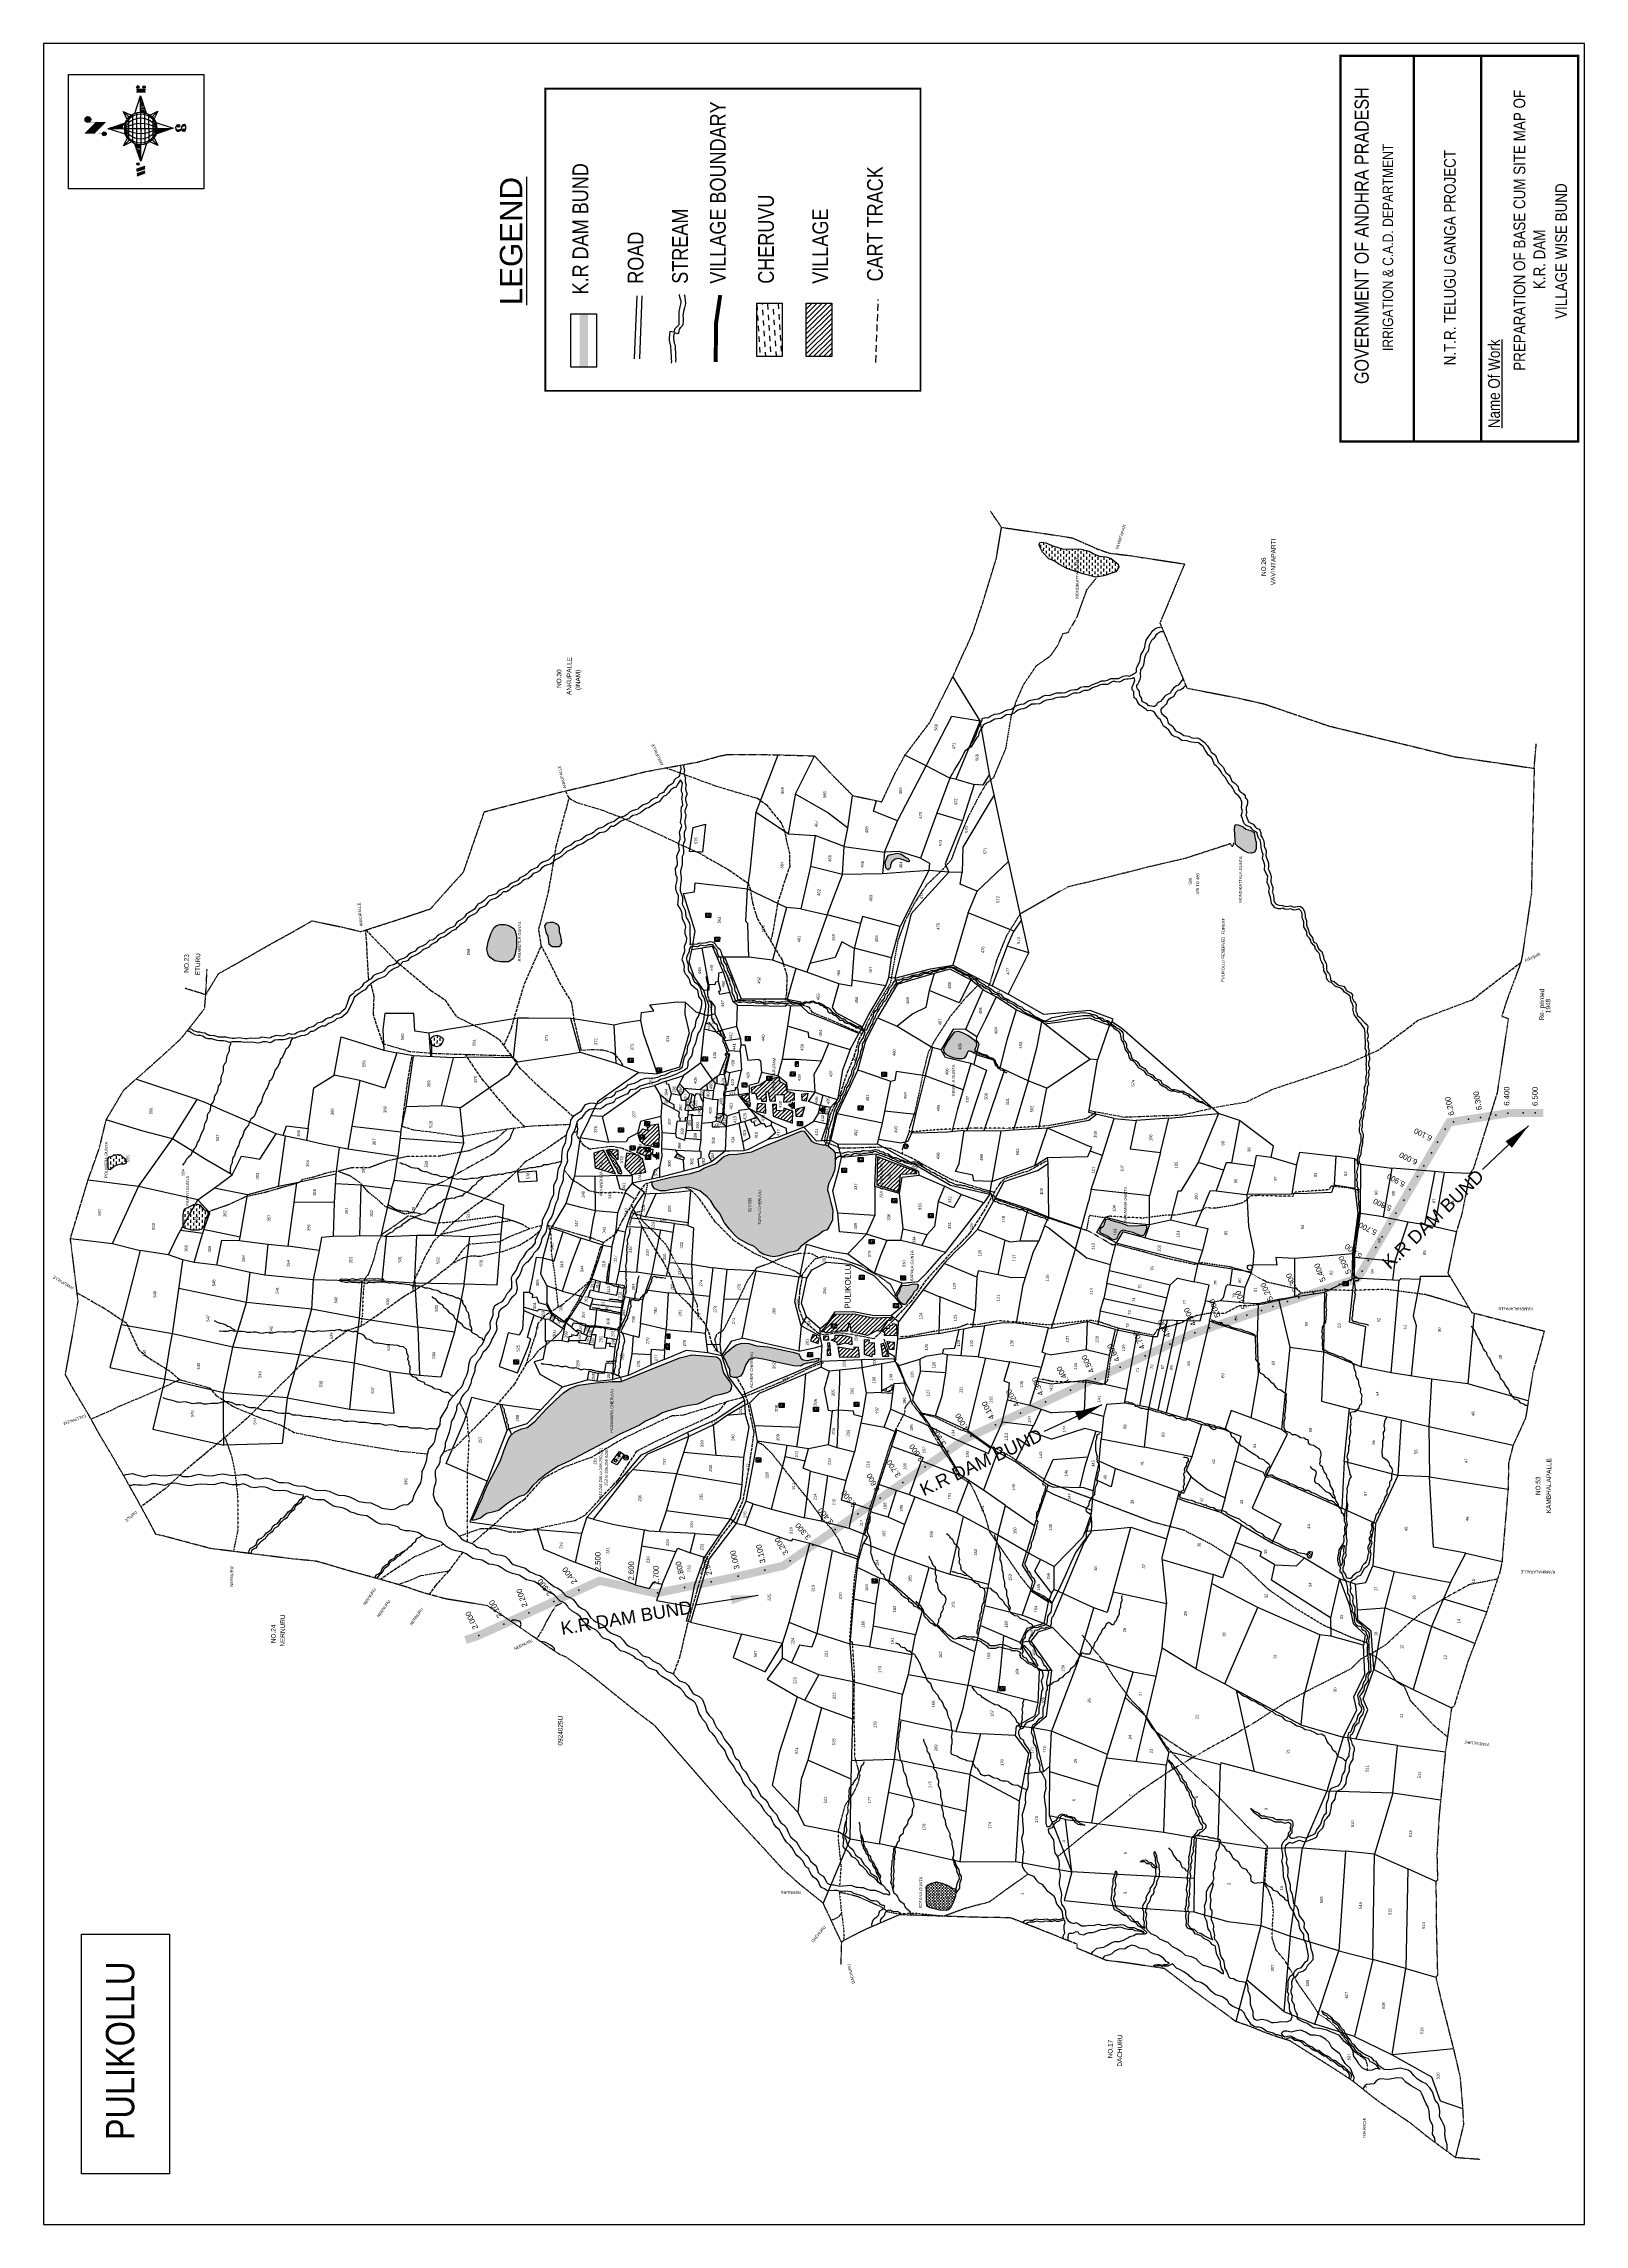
# Model space of a CAD drawing. Header units: inches. Extents: x 343459 to 349076, y 1589263 to 1597215.
import ezdxf
from ezdxf.enums import TextEntityAlignment as Align

# ---------------------------------------------------------------- set-up
doc = ezdxf.new("R2010")
doc.units = ezdxf.units.IN
doc.header["$MEASUREMENT"] = 0
for name, pattern in [('ACAD_ISO02W100', [15, 12, -3]), ('ACAD_ISO03W100', [30, 12, -18]), ('ACAD_ISO07W100', [3, 0, -3]), ('BORDER', [1.75, 0.5, -0.25, 0.5, -0.25, 0, -0.25]), ('DASHED', [0.75, 0.5, -0.25])]:
    doc.linetypes.add(name, pattern=pattern)
for name, color, linetype in [('AQUADUCT', 1, 'Continuous'), ('BLOCK', 7, 'Continuous'), ('bord', 1, 'Continuous'), ('C LINE COO', 6, 'Continuous'), ('CARTTRACK', 30, 'ACAD_ISO02W100'), ('FRAME 025', 7, 'Continuous'), ('NALA', 4, 'Continuous'), ('ROUND WELL', 5, 'Continuous'), ('SQUAREWELL', 5, 'Continuous'), ('STREAM', 4, 'Continuous'), ('SURVEY_BND', 7, 'Continuous'), ('SURVEY_NO', 7, 'Continuous'), ('TABLE', 7, 'Continuous'), ('Tank', 17, 'Continuous'), ('TEXT', 7, 'Continuous'), ('TITLEBLOCK', 7, 'Continuous'), ('VILLAGE BOUNDARY', 6, 'Continuous'), ('VILLAGE_AREA', 1, 'Continuous'), ('WATER_BODY', 4, 'Continuous')]:
    doc.layers.add(name, color=color, linetype=linetype)
for name, color, linetype, lineweight in [('FOOTPATH', 150, 'ACAD_ISO07W100', 30), ('ROAD', 1, 'Continuous', 25), ('VILL_BOUNDARY', 6, 'BORDER', 30)]:
    doc.layers.add(name, color=color, linetype=linetype, lineweight=lineweight)
doc.layers.add('ReservorLine_UTM44', color=7, linetype='Continuous', lineweight=30, true_color=0x9700a8)
doc.styles.add('A', font='arial.ttf')
doc.styles.add('ARIALN', font='ARIALN.TTF')
doc.styles.get("Standard").update_dxf_attribs({"font": 'arial.ttf'})
doc.dimstyles.new('ISO-25', dxfattribs={"dimtxt": 2.5, "dimasz": 2.5, "dimexe": 1.25, "dimexo": 0.625, "dimtad": 1, "dimtxsty": 'Standard', "dimcen": 2.5, "dimadec": 0, "dimazin": 0, "dimtfac": 1, "dimtmove": 0, "dimatfit": 3, "dimfxl": 0, "dimarcsym": 0})
pattern_1 = [(267.297113149, (-8720374.938, 50637915.138), (10.5367255337, -0.497431438), [])]
pattern_2 = [(357.297113149, (-8720374.938, 50637915.138), (0.497431438, 10.5367255337), [])]
pattern_3 = [(89.4935, (347145.951, 1586976.724), (-5.202794, 5.2956038), [5.249404, -5.249404])]
pattern_4 = [(89.4935, (347145.951, 1586976.724), (-10.405588, 10.591208), [10.498808, -10.498808])]
pattern_5 = [(224.4935, (347145.951, 1586976.724), (7.357862, -7.489115), [])]

# ---------------------------------------------------------------- blocks, each defined once
blk = doc.blocks.new('*X17')
at = {"color": 0, "linetype": 'Continuous'}
for p, q in [((6321.6, 240.5), (6322.3, 241.2)), ((6321.6, 240.3), (6322.3, 241)), ((6321.6, 240.1), (6322.3, 240.8)), ((6321.6, 239.9), (6322.4, 240.7)), ((6321.6, 239.8), (6322.4, 240.6)), ((6321.6, 239.6), (6322.5, 240.5)), ((6321.6, 239.4), (6322.5, 240.3)), ((6321.6, 239.2), (6322.6, 240.2)), ((6321.7, 239.1), (6322.6, 240.1)), ((6321.8, 240.8), (6322.4, 241.4)), ((6321.8, 239), (6322.7, 240)), ((6321.8, 239), (6322.8, 239.9)), ((6321.9, 238.9), (6322.9, 239.8)), ((6322, 238.8), (6323, 239.7)), ((6322.1, 241.3), (6322.4, 241.6)), ((6322.1, 238.7), (6323.1, 239.6)), ((6322.2, 238.6), (6323.1, 239.6)), ((6322.3, 238.5), (6323.2, 239.5)), ((6322.4, 238.5), (6323.3, 239.4)), ((6322.5, 238.4), (6323.4, 239.3)), ((6322.7, 238.4), (6323.6, 239.3)), ((6322.8, 238.3), (6323.7, 239.2)), ((6322.9, 238.3), (6323.8, 239.1)), ((6323.1, 238.2), (6323.9, 239.1)), ((6323.2, 238.2), (6324, 239)), ((6323.3, 238.2), (6324.2, 239)), ((6323.5, 238.1), (6324.3, 238.9)), ((6323.7, 238.1), (6324.4, 238.9)), ((6323.8, 238.1), (6324.6, 238.8)), ((6324.1, 238.2), (6324.7, 238.8)), ((6324.3, 238.3), (6324.9, 238.8)), ((6324.6, 238.3), (6325.1, 238.8)), ((6324.8, 238.4), (6325.2, 238.8)), ((6325.1, 238.5), (6325.4, 238.8)), ((6325.4, 238.6), (6325.6, 238.8))]:
    blk.add_line(p, q, dxfattribs=at)
blk = doc.blocks.new('*X16')
at = {"color": 0, "linetype": 'Continuous'}
for p, q in [((6324.4, 240.3), (6324.5, 240.4)), ((6324.6, 240.3), (6324.8, 240.5)), ((6324.7, 240.2), (6325, 240.5)), ((6324.8, 240.2), (6325.2, 240.6)), ((6325, 240.1), (6325.5, 240.6)), ((6325.1, 240.1), (6325.6, 240.6)), ((6325.2, 240), (6325.8, 240.6)), ((6325.3, 240), (6326, 240.6)), ((6325.4, 239.9), (6326.1, 240.6)), ((6325.5, 239.8), (6326.2, 240.5)), ((6325.6, 239.8), (6326.3, 240.5)), ((6325.7, 239.7), (6326.5, 240.4)), ((6325.9, 239.6), (6326.6, 240.3)), ((6326, 239.5), (6326.7, 240.3)), ((6326, 239.4), (6326.8, 240.2)), ((6326.1, 239.3), (6327, 240.2)), ((6326.2, 239.3), (6327.1, 240.1)), ((6326.3, 239.2), (6327.1, 240)), ((6326.4, 239.1), (6327.2, 239.9)), ((6326.5, 239), (6327.3, 239.8)), ((6326.5, 238.9), (6327.4, 239.7)), ((6326.6, 238.8), (6327.5, 239.6)), ((6326.7, 238.7), (6327.5, 239.5)), ((6326.8, 238.6), (6327.6, 239.4)), ((6326.8, 238.5), (6327.7, 239.3)), ((6326.8, 236.5), (6327.4, 237)), ((6326.9, 238.3), (6327.8, 239.2)), ((6326.9, 238.2), (6327.9, 239.1)), ((6326.9, 236.8), (6327.6, 237.4)), ((6327, 238.1), (6327.8, 239)), ((6327, 237.9), (6327.8, 238.8)), ((6327, 237.8), (6327.8, 238.6)), ((6327, 237.6), (6327.8, 238.4)), ((6327, 237.4), (6327.8, 238.2)), ((6327, 237.3), (6327.8, 238)), ((6327, 237.1), (6327.8, 237.9))]:
    blk.add_line(p, q, dxfattribs=at)
blk = doc.blocks.new('H')
at = {"layer": 'bord', "extrusion": (0.000427885, 0.004792, 0.999988)}
h = blk.add_hatch(dxfattribs=at)
h.set_pattern_fill('LINE', color=8, scale=84.387686, angle=-2.7029, style=0)
h.set_pattern_definition(pattern_2)
h.paths.add_polyline_path([(-492, 786, -0.090992), (-448, 775), (-486, 912)])
h = blk.add_hatch(dxfattribs=at)
h.set_pattern_fill('LINE', color=8, scale=84.387686, angle=-92.7029, style=0)
h.set_pattern_definition(pattern_1)
h.paths.add_polyline_path([(-625, 665, -0.090992), (-615, 710), (-751, 671)])
h = blk.add_hatch(dxfattribs=at)
h.set_pattern_fill('LINE', color=8, scale=84.387686, angle=-2.7029, style=0)
h.set_pattern_definition(pattern_2)
h.paths.add_polyline_path([(-504, 533, -0.090992), (-549, 543), (-510, 406)])
h = blk.add_hatch(dxfattribs=at)
h.set_pattern_fill('LINE', color=8, scale=84.387686, angle=-92.7029, style=0)
h.set_pattern_definition(pattern_1)
h.paths.add_polyline_path([(-246, 647), (-372, 653, -0.090992), (-382, 609)])
for p, q in [((-519, 1020, -1217), (-435, 927, -1216)), ((-516, 1087, -1217), (-432, 994, -1217)), ((-538, 774, -1216), (-487, 906, -1216)), ((-487, 906, -1216), (-493, 780, -1216)), ((-487, 906, -1216), (-448, 769, -1216)), ((-865, 701, -1215), (-847, 638, -1215)), ((-847, 700, -1215), (-829, 637, -1215)), ((-829, 699, -1215), (-811, 636, -1215)), ((-829, 699, -1215), (-811, 698, -1215)), ((-811, 698, -1215), (-794, 635, -1215)), ((-752, 665, -1215), (-615, 704, -1215)), ((-627, 794, -1216), (-567, 760, -1216)), ((-627, 794, -1216), (-584, 747, -1215)), ((-599, 731, -1215), (-627, 794, -1216)), ((-421, 753, -1216), (-359, 781, -1216)), ((-359, 781, -1216), (-405, 739, -1216)), ((-359, 781, -1216), (-392, 721, -1215)), ((-379, 693, -1215), (-246, 641, -1215)), ((-752, 665, -1215), (-625, 659, -1215)), ((-619, 614, -1215), (-752, 665, -1215)), ((-639, 526, -1214), (-606, 585, -1215)), ((-639, 526, -1214), (-593, 568, -1215)), ((-577, 553, -1215), (-639, 526, -1214)), ((-511, 400, -1214), (-549, 537, -1214)), ((-460, 533, -1215), (-511, 400, -1214)), ((-505, 527, -1214), (-511, 400, -1214)), ((-371, 513, -1214), (-431, 546, -1215)), ((-371, 513, -1214), (-414, 560, -1215)), ((-399, 576, -1215), (-371, 513, -1214)), ((-246, 641, -1215), (-383, 603, -1215)), ((-373, 647, -1215), (-246, 641, -1215)), ((-213, 669, -1215), (-217, 601, -1215)), ((-197, 600, -1215), (-194, 668, -1215))]:
    blk.add_line(p, q, dxfattribs=at)
at = {"layer": 'bord', "color": 8, "linetype": 'ByBlock', "extrusion": (0.000427885, 0.004792, 0.999988)}
for p, q in [((-375, 679, -1215), (-620, 691, -1215)), ((-386, 711, -1215), (-605, 722, -1215)), ((-411, 744, -1216), (-578, 752, -1216)), ((-493, 780, -1216), (-505, 527, -1214)), ((-373, 647, -1215), (-625, 659, -1215)), ((-378, 616, -1215), (-623, 628, -1215)), ((-392, 585, -1215), (-611, 595, -1215)), ((-420, 555, -1215), (-587, 562, -1215))]:
    blk.add_line(p, q, dxfattribs=at)
at = {"layer": 'bord', "extrusion": (0.000427885, 0.004792, 0.999988), "elevation": -1212}
for points, const_width in [([(-522, 960), (-516, 1093)], 1.61), ([(-434, 933), (-428, 1066)], 1.61), ([(-870, 707), (-846, 706)], 0.642), ([(-793, 641), (-782, 694)], 0.642), ([(-829, 643), (-855, 644)], 0.642), ([(-829, 643), (-821, 678)], 0.642), ([(-811, 642), (-784, 641)], 0.642), ([(-177, 605), (-226, 607)], 0.706), ([(-223, 676), (-174, 673)], 0.706), ([(-195, 645), (-185, 644)], 0.706)]:
    blk.add_lwpolyline(points, dxfattribs=dict(at, const_width=const_width))
for points, const_width in [([(-414, 1073, 1), (-398, 1058, 1)], 22.3), ([(-530, 950, 1), (-520, 939, 1)], 14.8), ([(-776, 697, 1), (-769, 690, 1)], 8.9), ([(-180, 618, 1), (-173, 611, 1)], 9.79), ([(-178, 667, 1), (-171, 660, 1)], 9.79), ([(-490, 362, 1), (-498, 369, 1)], 11.1), ([(-525, 322, 1), (-533, 329, 1)], 11.1)]:
    blk.add_lwpolyline(points, format="xyb", close=True, dxfattribs=dict(at, const_width=const_width))
for points in [[(-537, 317), (-531, 310), (-520, 307), (-505, 307), (-494, 310), (-486, 318), (-487, 326), (-491, 333), (-494, 336), (-503, 341), (-522, 347), (-530, 352), (-534, 355), (-537, 363), (-537, 373), (-530, 381), (-520, 384), (-504, 384), (-493, 380), (-487, 373)], [(-522, 348), (-526, 354), (-528, 361), (-528, 371), (-526, 375), (-521, 381), (-515, 384)], [(-505, 307), (-499, 312), (-497, 319), (-497, 327), (-501, 335), (-509, 343)]]:
    blk.add_lwpolyline(points, dxfattribs=at)
at = {"layer": 'bord', "extrusion": (0.000427885, 0.004792, 0.999988)}
for centre, radius in [((-406, 1065, -1212), 22.3), ((-525, 944, -1212), 14.8), ((-773, 694, -1212), 8.9), ((-498, 659, -1212), 127), ((-177, 615, -1212), 9.79), ((-174, 663, -1212), 9.79), ((-494, 365, -1212), 11.1), ((-529, 325, -1212), 11.1)]:
    blk.add_circle(centre, radius, dxfattribs=at)
at = {"layer": 'bord', "color": 8, "linetype": 'ByBlock', "extrusion": (0.000427885, 0.004792, 0.999988)}
for centre, radius, start, end in [((-482, 658, -1212), 128, 94.9254, 259.6691), ((-437, 656, -1212), 141, 113.2864, 241.308), ((-316, 651, -1212), 222, 142.5892, 212.0053), ((-560, 662, -1212), 141, 293.2864, 61.308), ((-681, 668, -1212), 222, 322.5892, 32.0053), ((-515, 660, -1212), 128, 274.9254, 79.6691)]:
    blk.add_arc(centre, radius, start, end, dxfattribs=at)
at = {"layer": 'bord', "extrusion": (0.000427885, 0.004792, 0.999988)}
for points in [[(-516, 1093, -1212), (-431, 1000, -1212), (-519, 1026, -1212), (-434, 933, -1212)], [(-864, 707, -1212), (-846, 706, -1212), (-846, 644, -1212), (-829, 643, -1212)], [(-829, 705, -1212), (-811, 704, -1212), (-811, 642, -1212), (-793, 641, -1212)], [(-193, 674, -1212), (-197, 606, -1212), (-213, 675, -1212), (-216, 607, -1212)]]:
    blk.add_solid(points, dxfattribs=at)
at = {"layer": 'bord', "extrusion": (0.000427885, 0.004792, 0.999988), "xscale": 7.977342409717546, "yscale": 7.977342408231451, "zscale": 7.977342408476333, "rotation": 138.0840426661453}
for name, p in [('*X16', (38301, -31929, -1212)), ('*X17', (38314, -31951, -1212))]:
    blk.add_blockref(name, p, dxfattribs=at)
blk = doc.blocks.new('123')
at = {"layer": 'SQUAREWELL'}
for points in [[(-3, 4.2), (0.8, 4.2), (0.8, 0), (-3, 0)], [(-2, 3.1), (0.8, 3.1), (0.8, 0), (-2, 0)], [(0.8, 0), (-0.8, 0), (-0.8, 1.7), (0.8, 1.7)]]:
    blk.add_lwpolyline(points, close=True, dxfattribs=at)

msp = doc.modelspace()

# ---------------------------------------------------------------- hatches: boundary and pattern name
at = {"layer": 'Tank'}
h = msp.add_hatch(dxfattribs=at)
h.set_pattern_fill('DASH', color=4, scale=155.195912, angle=93.54054, style=0)
h.set_pattern_definition([(93.5405362, (16616917.446, -2408757.024), (-20.56047188, 18.164452831), [19.399489047, -19.399489047])])
h.paths.add_polyline_path([(346151.3, 1596268.3), (346058.6, 1596268.3), (346058.6, 1596074.4), (346151.3, 1596074.4)])
at = {"layer": 'VILLAGE_AREA'}
h = msp.add_hatch(dxfattribs=at)
h.set_pattern_fill('ANSI31', color=256, scale=102.119787, angle=179.82225, style=0)
h.set_pattern_definition([(224.8222507, (2638741.772, 1107979.079), (8.998153735, -9.05415779), [])])
h.paths.add_polyline_path([(346239.2, 1596074.4), (346331.9, 1596074.4), (346331.9, 1596268.3), (346239.2, 1596268.3)])
h = msp.add_hatch(dxfattribs=at)
h.set_pattern_fill('ANSI31', color=256, scale=20, angle=179.4935, style=0)
h.set_pattern_definition(pattern_5)
h.paths.add_polyline_path([(346000.6, 1593377.7), (346017.4, 1593357.8), (346033.7, 1593359.7), (346031.1, 1593384.9)])
h.paths.add_polyline_path([(346021.1, 1593352.8), (346033.1, 1593337.9), (346034.9, 1593354.4)])
h.paths.add_polyline_path([(346038.4, 1593408.1), (346041.3, 1593387.1), (346054.7, 1593387.7), (346059.9, 1593366.8), (346075.5, 1593368.6), (346076.5, 1593358.7), (346094.4, 1593358.6), (346092.7, 1593394), (346099.9, 1593392.5), (346106.8, 1593360.6), (346127.2, 1593359.5), (346126.1, 1593382.1), (346145.5, 1593383.7), (346158.2, 1593383.6), (346155.9, 1593355.7), (346180.8, 1593357.2), (346183.1, 1593363.8), (346196.9, 1593362.1), (346197, 1593387), (346169.1, 1593394.2), (346164.4, 1593418.5), (346143.6, 1593430), (346139.5, 1593448.2), (346113.6, 1593440), (346113.5, 1593434.2), (346096, 1593434.4), (346094.5, 1593433.9), (346069.8, 1593417.5)])
h.paths.add_polyline_path([(346061.7, 1593350.8), (346057.4, 1593322.8), (346091.7, 1593314.9), (346090.2, 1593348.4)])
h.paths.add_polyline_path([(346130.9, 1593324.8), (346131.4, 1593347.2), (346116.1, 1593346.9), (346119.1, 1593303.9), (346189, 1593278.8), (346189.8, 1593322.1), (346157.4, 1593333.4), (346157.3, 1593322.1)])
h.paths.add_polyline_path([(346222.7, 1593384), (346224.1, 1593360.8), (346239.1, 1593359.2), (346244.9, 1593388.2)])
h.paths.add_polyline_path([(346201.5, 1593330.2), (346202.8, 1593302.5), (346223, 1593301.7), (346233.2, 1593338.2)])
h.paths.add_polyline_path([(346129.1, 1593392.9), (346130.3, 1593528.3), (346114.2, 1593528.4), (346113, 1593393)], flags=9)
h = msp.add_hatch(dxfattribs=at)
h.set_pattern_fill('ANSI31', color=256, scale=20, angle=179.4935, style=0)
h.set_pattern_definition(pattern_5)
h.paths.add_polyline_path([(345500.3, 1593180.1), (345465.4, 1593169.2), (345469.5, 1593115.7), (345543.9, 1593093.8)])
h.paths.add_polyline_path([(345519.4, 1593184), (345552.4, 1593145.2), (345553, 1593181.7)])
h.paths.add_polyline_path([(345583.8, 1593169.7), (345577.4, 1593118.1), (345602.2, 1593091.6), (345653.9, 1593100.5), (345643.6, 1593145.8), (345625.9, 1593162.2)])
h.paths.add_polyline_path([(345642.9, 1593256.4), (345625.1, 1593237.3), (345632.2, 1593215), (345651.3, 1593200), (345684.1, 1593193.4), (345684.2, 1593207.6), (345702.2, 1593207.4), (345704.3, 1593233.6), (345700.8, 1593274.6), (345668.1, 1593269.7), (345668.1, 1593268.2), (345658.3, 1593268.3), (345657.8, 1593268.2), (345662.3, 1593252.3)])
h.paths.add_polyline_path([(345649.8, 1593224.8), (345649.7, 1593220.4), (345632.1, 1593220.5), (345632.2, 1593236.6), (345649.9, 1593236.5), (345649.8, 1593229.8)], flags=16)
h.paths.add_polyline_path([(345628, 1593191.8), (345621.8, 1593171.6), (345649, 1593161), (345653.6, 1593161.3), (345653.6, 1593162.5), (345668.7, 1593162.4), (345677, 1593162.9), (345680.3, 1593184.4), (345670.2, 1593184.2), (345670.1, 1593173.4), (345652.5, 1593173.6), (345652.6, 1593189.7), (345660.3, 1593189.6), (345657.2, 1593191.6)])
h.paths.add_polyline_path([(345499.2, 1593010), (345500.4, 1593149.7), (345484.3, 1593149.9), (345483.1, 1593010.2)], flags=9)
h.paths.add_polyline_path([(345641, 1593069.8), (345642.2, 1593214.7), (345626.1, 1593214.9), (345624.8, 1593070)], flags=9)
h = msp.add_hatch(dxfattribs=at)
h.set_pattern_fill('ANSI31', color=256, scale=20, angle=179.4935, style=0)
h.set_pattern_definition(pattern_5)
h.paths.add_polyline_path([(346263.2, 1592508.7), (346254.9, 1592485), (346282.8, 1592475.9), (346285.9, 1592494.2), (346277.7, 1592496), (346278.2, 1592503)])
h.paths.add_polyline_path([(346316.9, 1592476.2), (346319.4, 1592452.4), (346315.3, 1592453), (346315.1, 1592432), (346328.9, 1592432.6), (346325.7, 1592478.2)])
h.paths.add_polyline_path([(346303.2, 1592502.5), (346303.2, 1592487.4), (346320.3, 1592487.8), (346319.7, 1592503.1)])
h.paths.add_polyline_path([(346344.8, 1592505.4), (346345.1, 1592495.4), (346329.9, 1592487.6), (346351.9, 1592478.8), (346353.6, 1592469.4), (346381.6, 1592477.1), (346406, 1592470.6), (346404.6, 1592498.2), (346372.1, 1592505.8)])
h.paths.add_polyline_path([(346354.4, 1592462.1), (346360, 1592425.7), (346433, 1592426.7), (346430.1, 1592461.4), (346412.7, 1592461.1), (346412.9, 1592452.4)])
h.paths.add_polyline_path([(346345, 1592582.5), (346337.2, 1592571.7), (346314.3, 1592542.3), (346294.1, 1592517.7), (346307.4, 1592517.3), (346309.4, 1592512.6), (346363.3, 1592520.6), (346390.1, 1592520.4), (346389.1, 1592532.6), (346393.7, 1592533.2), (346393, 1592546.8), (346399.4, 1592547.1), (346402.5, 1592517.3), (346462.1, 1592504.5), (346497.5, 1592522.7), (346508.8, 1592519.6), (346531.1, 1592548.9), (346536.1, 1592559.3), (346546.2, 1592558), (346546.6, 1592564.2), (346552.3, 1592564), (346550.2, 1592570.9), (346481.9, 1592568.6), (346414.2, 1592583)])
h.paths.add_polyline_path([(346349.3, 1592547.2), (346349.3, 1592540.5), (346349.2, 1592535.6), (346349.2, 1592531.1), (346331.5, 1592531.3), (346331.7, 1592547.4)], flags=16)
h.paths.add_polyline_path([(346467, 1592478.8), (346468.3, 1592488.4), (346451.8, 1592489.8), (346451.4, 1592435.3), (346477.7, 1592426.8), (346478.2, 1592434.9), (346488.6, 1592435.7), (346486.3, 1592478.2)])
h.paths.add_polyline_path([(346520.4, 1592475.4), (346511, 1592473), (346517, 1592429.5), (346540.8, 1592429.2)])
h.paths.add_polyline_path([(346533.6, 1592482.4), (346543.2, 1592453.4), (346558.3, 1592453.2), (346559.5, 1592480.3)])
h.paths.add_polyline_path([(346545.3, 1592540.8), (346542.2, 1592531.1), (346527.3, 1592531.4), (346519.4, 1592522), (346521, 1592515.8), (346525.2, 1592516.4), (346525, 1592504.4), (346569.3, 1592503.2), (346568.7, 1592544.4), (346557.1, 1592548.5), (346553, 1592541.9)])
h.paths.add_polyline_path([(346498.7, 1593156.1), (346497, 1593053.5), (346576.8, 1593027.9), (346582.8, 1593093), (346641.9, 1593095), (346642, 1593101.5)])
h.paths.add_polyline_path([(346448.1, 1592445.1), (346448.9, 1592537.4), (346432.8, 1592537.6), (346432, 1592445.2)], flags=9)
h.paths.add_polyline_path([(346520.6, 1593004.1), (346521.8, 1593143.8), (346505.7, 1593143.9), (346504.5, 1593004.2)], flags=9)
h.paths.add_polyline_path([(346549.6, 1593070.1), (346549.8, 1593098.6), (346533.8, 1593098.8), (346533.6, 1593070.2)], flags=24)
at = {"layer": 'WATER_BODY'}
h = msp.add_hatch(dxfattribs=at)
h.set_pattern_fill('DASH', color=256, scale=20, angle=89.4935, style=0)
h.set_pattern_definition(pattern_4)
h.paths.add_polyline_path([(347177.3, 1595371.8), (347137.5, 1595384.1), (347112.1, 1595394.6), (347097.7, 1595397.7), (347090.2, 1595395.6), (347088.2, 1595388.1), (347092.5, 1595378.1), (347101, 1595361.3), (347123.5, 1595337), (347143.4, 1595329.3), (347160.5, 1595316.9), (347189.1, 1595300.8), (347246.9, 1595281.7), (347295.2, 1595269.9), (347324.1, 1595274.1), (347368.1, 1595289.3), (347378.8, 1595305.8), (347376.1, 1595316.7), (347350.8, 1595337.2), (347332.5, 1595344.3), (347307.3, 1595346.7), (347285.5, 1595355.5), (347270.6, 1595364.8), (347241.6, 1595372.3), (347215.8, 1595373.4)])
h.paths.add_polyline_path([(347235, 1595189), (347236.4, 1595357.5), (347220.3, 1595357.6), (347218.8, 1595189.1)], flags=9)
h = msp.add_hatch(dxfattribs=at)
h.set_pattern_fill('DASH', color=256, scale=10, angle=89.4935, style=0)
h.set_pattern_definition(pattern_3)
h.paths.add_polyline_path([(347832.2, 1594358.8), (347814, 1594366.4), (347804.4, 1594367.5), (347801.4, 1594361.9), (347800.1, 1594350.3), (347801.7, 1594332.9), (347802.9, 1594312.4), (347803.4, 1594296.2), (347813.1, 1594285.9), (347820.5, 1594282), (347834.1, 1594271.5), (347848.5, 1594264.3), (347861.7, 1594263.4), (347872.9, 1594267.3), (347879, 1594277.3), (347879.4, 1594303.7), (347875.5, 1594315.4), (347873.4, 1594330), (347871.9, 1594338.4), (347859.1, 1594345.4), (347841.7, 1594350.3)])
h.paths.add_polyline_path([(347349.4, 1592925.6), (347339.2, 1592929.5), (347331.8, 1592926.9), (347330.1, 1592921.7), (347328.1, 1592916.4), (347326.1, 1592910.9), (347322.4, 1592903.6), (347317.1, 1592899.9), (347312.3, 1592893.7), (347310.3, 1592886.5), (347309.7, 1592882.9), (347311.2, 1592880.2), (347313.3, 1592878.1), (347318.9, 1592874.9), (347325.9, 1592871.5), (347334.6, 1592867.7), (347352.2, 1592855.7), (347361.2, 1592853.9), (347370.8, 1592857.5), (347372.8, 1592861.4), (347376.3, 1592869.4), (347379, 1592874.8), (347383.1, 1592883), (347387.1, 1592886.5), (347394.5, 1592888.4), (347402.6, 1592886.5), (347429.3, 1592879.5), (347452.7, 1592870.9), (347464, 1592868.3), (347468.6, 1592869.5), (347470.9, 1592871.6), (347474.3, 1592880.4), (347478, 1592889.4), (347480.7, 1592902.7), (347478.2, 1592905.7), (347461.9, 1592906.5), (347442.4, 1592903.9), (347410.7, 1592905.8), (347389.6, 1592913.9), (347366.8, 1592920.5)])
h.paths.add_polyline_path([(347372.9, 1592867.1), (347373.1, 1592895.6), (347357.1, 1592895.8), (347356.9, 1592867.2)], flags=24)
h = msp.add_hatch(dxfattribs=at)
h.set_pattern_fill('DASH', color=256, scale=20, angle=89.4935, style=0)
h.set_pattern_definition(pattern_4)
h.paths.add_polyline_path([(346591.8, 1592686.8), (346588.3, 1592685.3), (346583.3, 1592678.4), (346581.7, 1592670.6), (346576.9, 1592660.4), (346570.7, 1592650.8), (346571, 1592644), (346575.6, 1592635.5), (346582.9, 1592624.9), (346592.6, 1592617.3), (346599.1, 1592617.3), (346602.3, 1592618.4), (346605.2, 1592624.2), (346611.9, 1592635.1), (346625.5, 1592650.6), (346632.5, 1592663.5), (346644, 1592673.8), (346648.7, 1592688.1), (346643.1, 1592691.9), (346634.3, 1592692.4), (346625.3, 1592691.3), (346610.3, 1592687.9)])
h.paths.add_polyline_path([(346128.9, 1593211.6), (346095.5, 1593198), (346040.3, 1593174.2), (345987.4, 1593165.6), (345957.8, 1593164.3), (345938.4, 1593156.9), (345910.1, 1593131.5), (345866.5, 1593114.6), (345850.4, 1593104.4), (345817.7, 1593095.3), (345745.1, 1593081.4), (345677.6, 1593065.1), (345677.2, 1593052.7), (345686.2, 1593039.9), (345706.3, 1593031.8), (345726, 1593031.7), (345742.6, 1593035.2), (345779.5, 1593041.5), (345810.6, 1593045.7), (345824.8, 1593041.7), (345851, 1593031.5), (345877.9, 1593010.6), (345891.6, 1592995), (345905.3, 1592972.5), (345922.7, 1592950.9), (345941.5, 1592915.3), (345959.7, 1592892.4), (345978.8, 1592870.8), (345994, 1592856.7), (346028.6, 1592837.6), (346047.9, 1592830.2), (346059.6, 1592820.7), (346070.3, 1592808.2), (346084.7, 1592799.3), (346108.2, 1592793.7), (346120.5, 1592791.5), (346140.5, 1592794.9), (346159, 1592801.4), (346174.1, 1592807.3), (346191.4, 1592809.9), (346207.1, 1592814.9), (346219.1, 1592829.3), (346248.5, 1592850.6), (346283.8, 1592871.7), (346301.4, 1592885.5), (346315.3, 1592889.6), (346323, 1592902), (346335.3, 1592925.4), (346335.4, 1592938.7), (346335.6, 1592961.1), (346329.2, 1592989.6), (346320.5, 1593024.1), (346317.2, 1593034.4), (346317.9, 1593046.5), (346322, 1593060.1), (346333.4, 1593084.2), (346342.6, 1593105.9), (346344.6, 1593122.8), (346344.8, 1593143), (346345, 1593170.1), (346334.5, 1593182.5), (346322, 1593193.4), (346309.6, 1593200.2), (346299.6, 1593200), (346283, 1593203.2), (346269.4, 1593207.3), (346258.3, 1593213.4), (346242.6, 1593234.5), (346232.2, 1593249.7), (346223.4, 1593251.3)])
h.paths.add_polyline_path([(345966.7, 1592458.9), (345949.1, 1592442), (345936, 1592428.2), (345944.3, 1592414.8), (345953, 1592394.1), (345960.3, 1592381.3), (345960.1, 1592367.6), (345963.7, 1592355.6), (345975.6, 1592351.2), (345986.4, 1592351.4), (345999.6, 1592355.7), (346007.5, 1592368.9), (346019.2, 1592398.8), (346031.3, 1592417.4), (346050.2, 1592423.1), (346082.2, 1592418.1), (346126, 1592408.1), (346158.2, 1592401.7), (346194, 1592394.5), (346217.8, 1592393.3), (346230, 1592399.7), (346244.2, 1592403.9), (346268.7, 1592407), (346281.7, 1592412), (346285.1, 1592417.8), (346285.1, 1592422), (346267.8, 1592419.8), (346243.5, 1592413.9), (346228.4, 1592416.2), (346219.4, 1592422), (346212.3, 1592437.7), (346189.9, 1592444), (346139.9, 1592454.7), (346099, 1592463.5), (346057.8, 1592467.4), (346029.7, 1592475.9), (346004.6, 1592476.7), (345983.4, 1592470.1)])
h.paths.add_polyline_path([(345778.6, 1592423.4), (345707.8, 1592395.1), (345650.8, 1592372.3), (345564.8, 1592336.9), (345531.7, 1592336.6), (345470.9, 1592331.8), (345409, 1592323), (345377, 1592311.6), (345354.4, 1592296), (345324.9, 1592268.9), (345291.7, 1592236.1), (345251.2, 1592191.7), (345222.5, 1592169.5), (345201.5, 1592163.6), (345177, 1592153), (345160.7, 1592138.8), (345153.1, 1592124.3), (345137.6, 1592087.8), (345125, 1592048.6), (345107.9, 1592016.4), (345079.4, 1591965.1), (345064.4, 1591928.4), (345057.8, 1591910.4), (345047.4, 1591889.9), (345036.4, 1591863.7), (345023.1, 1591835.5), (345021.6, 1591830.9), (345028.3, 1591830.9), (345037.1, 1591833.7), (345051.3, 1591838.9), (345063.9, 1591848.2), (345075.2, 1591855), (345100.5, 1591861.5), (345119.8, 1591868), (345146.1, 1591889.7), (345168.9, 1591904.7), (345192.2, 1591917), (345211.5, 1591922.5), (345223.3, 1591933.1), (345241.6, 1591955.9), (345261.8, 1591976), (345292.9, 1591999.8), (345334.8, 1592027.5), (345374.9, 1592046.1), (345434.4, 1592077.9), (345478.8, 1592100.5), (345529.7, 1592127.3), (345557.6, 1592143), (345595, 1592160.2), (345631.3, 1592177.1), (345652.8, 1592191.6), (345691.9, 1592209.4), (345715.4, 1592222.3), (345733.4, 1592228.3), (345761.5, 1592237.7), (345786.1, 1592244.8), (345812.8, 1592249.1), (345843.3, 1592254.7), (345860.2, 1592261.1), (345879.3, 1592272.2), (345901.7, 1592282.9), (345927.9, 1592289.7), (345950.7, 1592295.2), (345958.9, 1592300.8), (345965, 1592310.3), (345966.5, 1592323.1), (345960.8, 1592335.3), (345949.2, 1592350.2), (345939, 1592366), (345933.4, 1592380.4), (345927.4, 1592408.1), (345923.4, 1592419.8), (345911.5, 1592426.7), (345821.7, 1592434.3)])
h.paths.add_polyline_path([(345100.5, 1593991.5), (345089.7, 1593969), (345080.1, 1593939.5), (345074.7, 1593912.6), (345079.4, 1593892.1), (345087.3, 1593882.9), (345103.9, 1593871.2), (345126.5, 1593867.3), (345153.9, 1593867), (345170.6, 1593877.4), (345178.1, 1593895.5), (345179.6, 1593906.3), (345183, 1593919.4), (345183.1, 1593934.9), (345183.1, 1593958.6), (345178.3, 1593979.5), (345173.7, 1593988), (345157.6, 1593998.5), (345140, 1594003.3), (345124, 1594003.5), (345110.6, 1593999.6)])
h.paths.add_polyline_path([(345305.9, 1594011.3), (345293.6, 1594008.8), (345286, 1593998.2), (345292.9, 1593972.1), (345298, 1593961.9), (345302.6, 1593929.7), (345312.9, 1593921.1), (345328.5, 1593921.3), (345338.9, 1593922.2), (345347.5, 1593935.5), (345345.7, 1593946.5), (345342.3, 1593965.5), (345339.1, 1593976.5), (345338.6, 1593991.2), (345335.1, 1594002), (345327.7, 1594007.2), (345317, 1594012.2)])
h.paths.add_polyline_path([(346538.6, 1594255.6), (346532.9, 1594246.7), (346527.5, 1594228.8), (346528.8, 1594209.6), (346536.4, 1594202.2), (346542.3, 1594206.5), (346546.4, 1594213.1), (346546.8, 1594219.5), (346550.6, 1594231.1), (346563.7, 1594241.2), (346576, 1594244.1), (346592.1, 1594238.4), (346612.9, 1594230.9), (346614.3, 1594233.9), (346614.4, 1594236.5), (346613.5, 1594240.3), (346607.8, 1594244.9), (346603.4, 1594247.5), (346596.5, 1594252.4), (346584, 1594260.6), (346570.6, 1594263.1), (346547.5, 1594258.3)])
h.paths.add_polyline_path([(346778.3, 1593610.2), (346768.8, 1593597.6), (346756.8, 1593580.3), (346745, 1593558.2), (346741, 1593550.9), (346739.9, 1593544.5), (346740.8, 1593539.4), (346743.7, 1593534.6), (346749.1, 1593530), (346753.5, 1593526.8), (346761.8, 1593522.8), (346777.1, 1593516.4), (346794.7, 1593514.5), (346808, 1593514.2), (346817.5, 1593517.1), (346823.2, 1593524.9), (346825.1, 1593529.3), (346828.1, 1593538.3), (346831.3, 1593542.7), (346834.4, 1593542.7), (346840.7, 1593541.7), (346852.2, 1593533.7), (346855, 1593537), (346855.1, 1593543.1), (346855, 1593548), (346860.6, 1593563), (346859.7, 1593573.5), (346845.4, 1593586.1), (346828, 1593598.7), (346809.3, 1593608.5), (346794.4, 1593612.4)])
h.paths.add_polyline_path([(346077.1, 1592904.7), (346078.3, 1593039.7), (346062.2, 1593039.8), (346061, 1592904.8)], flags=24)
h.paths.add_polyline_path([(346041.4, 1592951.3), (346041.9, 1593007.6), (346025.4, 1593007.8), (346024.9, 1592951.5)], flags=24)
h.paths.add_polyline_path([(346047.6, 1592310.6), (346048.9, 1592452.5), (346032.7, 1592452.6), (346031.5, 1592310.8)], flags=9)
h.paths.add_polyline_path([(345537.9, 1592147.5), (345539.4, 1592320.4), (345523.3, 1592320.6), (345521.8, 1592147.7)], flags=24)
h.paths.add_polyline_path([(346807.4, 1593543.2), (346807.7, 1593571.8), (346791.7, 1593571.9), (346791.4, 1593543.3)], flags=24)
h = msp.add_hatch(dxfattribs=at)
h.set_pattern_fill('DASH', color=256, scale=20, angle=89.4935, style=0)
h.set_pattern_definition(pattern_4)
h.paths.add_polyline_path([(343722.7, 1593163.8), (343715.7, 1593163.2), (343711.2, 1593159.7), (343704.5, 1593157.3), (343697.9, 1593155.9), (343694.2, 1593150.5), (343693.3, 1593143.8), (343694.1, 1593136), (343694, 1593120), (343695.7, 1593109.5), (343701.7, 1593109.1), (343708.1, 1593113.9), (343715.9, 1593120.4), (343724.1, 1593124.3), (343739.2, 1593129.6), (343753.1, 1593129.4), (343760.3, 1593132.4), (343760.7, 1593139.3), (343756.5, 1593149), (343749.7, 1593154.5), (343744.3, 1593158.5), (343739.2, 1593163), (343733.8, 1593164), (343729, 1593164)])
h.paths.add_polyline_path([(343968.2, 1592904), (343968.2, 1592899), (343973.4, 1592895.4), (343999.6, 1592888.2), (344024.4, 1592888), (344033.4, 1592890.7), (344044.2, 1592905.8), (344047.4, 1592923.7), (344060.3, 1592948.9), (344054.1, 1592958.5), (344044.2, 1592963), (344029.4, 1592979.6), (344019.8, 1592983.7), (344012.7, 1592983)])
h.paths.add_polyline_path([(343976, 1592967.4), (343970, 1592958.5), (343968.1, 1592941.5), (343968.2, 1592923.4), (343968.2, 1592904), (344012.7, 1592983), (344006.3, 1592982.3), (343989.8, 1592974.2)])
h.paths.add_polyline_path([(344881.4, 1593597), (344873.4, 1593591.6), (344870, 1593583.1), (344870.4, 1593566.3), (344880.3, 1593561), (344893.7, 1593557.3), (344904.7, 1593561.9), (344911.7, 1593572), (344916.7, 1593584.9), (344911.3, 1593591.3), (344903.9, 1593596.5), (344893.8, 1593599.4)])
h.paths.add_polyline_path([(344023.4, 1592912.6), (344023.6, 1592941.1), (344007.6, 1592941.3), (344007.4, 1592912.7)], flags=24)
h = msp.add_hatch(dxfattribs=at)
h.set_pattern_fill('DASH', color=256, scale=10, angle=89.4935, style=0)
h.set_pattern_definition(pattern_3)
h.paths.add_polyline_path([(345547.2, 1593134.7), (345543.7, 1593143.6), (345537.3, 1593150.3), (345530.1, 1593157.7), (345519, 1593174), (345514.6, 1593182.4), (345510.8, 1593180.9), (345510.8, 1593177.8), (345513.4, 1593173.1), (345517.6, 1593165.3), (345528.2, 1593146.6), (345534.8, 1593133.7), (345541.1, 1593119.7), (345546.5, 1593114.2), (345550.7, 1593105.9), (345554.8, 1593094.2), (345562.9, 1593093.2), (345566.3, 1593096.9), (345565, 1593103.6), (345561.3, 1593113.1), (345553.3, 1593124.3)])
h = msp.add_hatch(dxfattribs=at)
h.set_pattern_fill('DASH', color=256, scale=20, angle=89.4935, style=0)
h.set_pattern_definition(pattern_4)
h.paths.add_polyline_path([(346529.9, 1592310.9), (346521.1, 1592307.6), (346516.9, 1592303.8), (346528.1, 1592301.7), (346539, 1592298.9), (346544.8, 1592301.3), (346552.9, 1592307.3), (346554.7, 1592312.4), (346555.3, 1592318.3), (346555.5, 1592322.4), (346552.8, 1592324.3), (346549.6, 1592326), (346547.2, 1592320.9)])
h = msp.add_hatch(dxfattribs=at)
h.set_pattern_fill('DASH', color=256, scale=10, angle=89.4935, style=0)
h.set_pattern_definition(pattern_3)
h.paths.add_polyline_path([(348071.9, 1591717), (348069.1, 1591714.3), (348066.1, 1591708.4), (348066.1, 1591700.4), (348070.2, 1591692.4), (348075, 1591692.2), (348078.3, 1591694.3), (348081.5, 1591700.6), (348083, 1591708), (348082.9, 1591715.5), (348075.6, 1591717.5)])
h = msp.add_hatch(dxfattribs=at)
h.set_pattern_fill('DASH', color=256, scale=10, angle=89.4935, style=0)
h.set_pattern_definition(pattern_3)
h.paths.add_polyline_path([(346733.4, 1590508), (346714, 1590512.2), (346693.3, 1590506.7), (346683.4, 1590501.2), (346676.3, 1590492.5), (346677, 1590479.2), (346677, 1590445.3), (346678.8, 1590423.8), (346691.3, 1590418.1), (346725, 1590409.3), (346750.7, 1590408.5), (346759.4, 1590411), (346765.1, 1590417.1), (346774.6, 1590438.8), (346783.6, 1590460.7), (346784.3, 1590476.2), (346784.4, 1590488.4), (346775.9, 1590487.1), (346771.2, 1590489.1), (346758.5, 1590497.7)])

# ---------------------------------------------------------------- linework, layer by layer
at = {"layer": 'BLOCK', "color": 5, "const_width": 30}
msp.add_lwpolyline([(345428.1, 1596229.3), (345428.1, 1596035.3)], dxfattribs=at)
at = {"layer": 'BLOCK', "color": 2}
for p in [(348598.4, 1593284.2), (348598.4, 1593284.2), (348653.8, 1593292.8), (348653.8, 1593292.8), (348697.3, 1593299.5), (348697.3, 1593299.5), (348752.6, 1593308.1), (348752.6, 1593308.1), (348796.1, 1593314.8), (348796.1, 1593314.8), (348852, 1593316), (348852, 1593316), (348896, 1593316), (348896, 1593316), (348540.4, 1593208.9), (348540.4, 1593208.9), (348568.8, 1593257.2), (348568.8, 1593257.2), (348489.9, 1593122.6), (348489.9, 1593122.6), (348518.2, 1593170.9), (348518.2, 1593170.9), (348467.6, 1593084.6), (348467.6, 1593084.6), (348417, 1592998.4), (348417, 1592998.4), (348439.3, 1593036.3), (348439.3, 1593036.3), (348366.4, 1592912.1), (348366.4, 1592912.1), (348388.7, 1592950.1), (348388.7, 1592950.1), (348315.8, 1592825.9), (348315.8, 1592825.9), (348338, 1592863.9), (348338, 1592863.9), (348265.1, 1592739.7), (348265.1, 1592739.7), (348287.4, 1592777.6), (348287.4, 1592777.6), (348088.1, 1592659.8), (348088.1, 1592659.8), (348129.8, 1592673.8), (348129.8, 1592673.8), (348182.9, 1592691.6), (348182.9, 1592691.6), (348224.6, 1592705.6), (348224.6, 1592705.6), (347845.4, 1592578.4), (347845.4, 1592578.4), (347898.5, 1592596.2), (347898.5, 1592596.2), (347940.2, 1592610.2), (347940.2, 1592610.2), (347993.3, 1592628), (347993.3, 1592628), (348035, 1592642), (348035, 1592642), (347615.8, 1592496.3), (347615.8, 1592496.3), (347656.2, 1592513.7), (347656.2, 1592513.7), (347709, 1592532.2), (347709, 1592532.2), (347750.6, 1592546.6), (347750.6, 1592546.6), (347803.7, 1592564.4), (347803.7, 1592564.4), (347474.2, 1592430.8), (347474.2, 1592430.8), (347565, 1592472.8), (347565, 1592472.8), (347292.6, 1592346.9), (347292.6, 1592346.9), (347383.4, 1592388.9), (347383.4, 1592388.9), (347111.1, 1592263), (347111.1, 1592263), (347201.9, 1592305), (347201.9, 1592305), (346929.5, 1592179.1), (346929.5, 1592179.1), (347020.3, 1592221.1), (347020.3, 1592221.1), (346838.7, 1592137.2), (346838.7, 1592137.2), (346673.3, 1592025.3), (346673.3, 1592025.3), (346755.2, 1592082.7), (346755.2, 1592082.7), (346591.3, 1591968.1), (346591.3, 1591968.1), (346427.1, 1591853.8), (346427.1, 1591853.8), (346509.2, 1591911), (346509.2, 1591911), (346345.1, 1591796.7), (346345.1, 1591796.7), (346263, 1591739.6), (346263, 1591739.6), (345990.9, 1591626.4), (345990.9, 1591626.4), (346088.2, 1591649.1), (346088.2, 1591649.1), (346180.9, 1591682.4), (346180.9, 1591682.4), (345318.7, 1591534.4), (345409.8, 1591575.7), (345697, 1591565.8), (345697, 1591565.8), (345795, 1591585.9), (345795, 1591585.9), (345892.9, 1591606.1), (345892.9, 1591606.1), (345136.4, 1591452), (345227.6, 1591493.2), (345045.3, 1591410.8)]:
    msp.add_point(p, dxfattribs=at)
at = {"layer": 'C LINE COO', "color": 0}
msp.add_lwpolyline([(349075.6, 1589263.4), (349075.6, 1597215.1), (343459.3, 1597215.1), (343459.3, 1589263.4), (349075.6, 1589263.4)], dxfattribs=at)
msp.add_lwpolyline([(343597.1, 1589447.7), (343597.1, 1590322.2), (343917.7, 1590322.2), (343917.7, 1589447.7)], close=True, dxfattribs=at)
at = {"layer": 'CARTTRACK'}
for p, q in [((345806.7, 1594545.2), (345726.4, 1594574.1)), ((345374.9, 1594464.6), (345361.8, 1594490.2)), ((345908.4, 1594507.9), (345806.7, 1594545.2)), ((346061.4, 1594462.4), (345908.4, 1594507.9)), ((345328.2, 1594288.9), (345374.9, 1594464.6)), ((345374.9, 1594464.6), (345399.4, 1594448.9)), ((345399.4, 1594448.9), (345492.2, 1594421.7)), ((345492.2, 1594421.7), (345563.2, 1594394.2)), ((345563.2, 1594394.2), (345680, 1594342.8)), ((346096.2, 1594437.8), (346061.4, 1594462.4)), ((346148.8, 1594373.6), (346096.2, 1594437.8)), ((345680, 1594342.8), (345766.6, 1594301.6)), ((346161.8, 1594341.3), (346148.8, 1594373.6)), ((346168.2, 1594306.9), (346161.8, 1594341.3)), ((345316.7, 1594220.8), (345328.2, 1594288.9)), ((345766.6, 1594301.6), (345846.9, 1594265.1)), ((345846.9, 1594265.1), (345958.2, 1594201.5)), ((346179.5, 1594261.5), (346168.2, 1594306.9)), ((346180.1, 1594215.6), (346179.5, 1594261.5)), ((345300.2, 1594122), (345316.7, 1594220.8)), ((345958.2, 1594201.5), (346027, 1594153.8)), ((346136.1, 1594082.1), (346167.4, 1594179.5)), ((346167.4, 1594179.5), (346180.1, 1594215.6)), ((345264.3, 1593985.4), (345300.2, 1594122)), ((346027, 1594153.8), (346034.9, 1594135)), ((346034.9, 1594135), (346042.9, 1594082.2)), ((346042.9, 1594082.2), (346060.4, 1594025.5)), ((346128.4, 1594035.3), (346136.1, 1594082.1)), ((346060.4, 1594025.5), (346113.6, 1593935.6)), ((346116.8, 1593965.9), (346128.4, 1594035.3)), ((344636.9, 1593932.2), (344633.7, 1593983.1)), ((344633.7, 1593983.1), (344717.4, 1593897.6)), ((344644.2, 1593802.7), (344636.9, 1593932.2)), ((345212.2, 1593786.9), (345273.1, 1593925.6)), ((345269.2, 1593955.7), (345264.3, 1593985.4)), ((345273.1, 1593925.6), (345269.2, 1593955.7)), ((345292.3, 1593890.8), (345273.1, 1593925.6)), ((346109.8, 1593941.9), (346116.8, 1593965.9)), ((346113.6, 1593935.6), (346151.1, 1593874.1)), ((344717.4, 1593897.6), (344747.3, 1593866.7)), ((344747.3, 1593866.7), (344871.1, 1593763)), ((345338.2, 1593796.5), (345292.3, 1593890.8)), ((346151.1, 1593874.1), (346168.2, 1593818.3)), ((348843.7, 1593863.7), (348666.9, 1593727.7)), ((344664, 1593740.8), (344653.1, 1593787.5)), ((344871.1, 1593763), (344922.3, 1593728.2)), ((345181.5, 1593684.4), (345212.2, 1593786.9)), ((345384.6, 1593718), (345338.2, 1593796.5)), ((346168.2, 1593818.3), (346167.6, 1593752)), ((344661.3, 1593674.7), (344664, 1593740.8)), ((344922.3, 1593728.2), (344964, 1593667.1)), ((345165, 1593626.7), (345181.5, 1593684.4)), ((345393.7, 1593653.8), (345384.6, 1593718)), ((346167.6, 1593752), (346162.7, 1593728.5)), ((346251.1, 1593700.8), (346162.7, 1593728.5)), ((346262.6, 1593681.9), (346251.1, 1593700.8)), ((346343.6, 1593648.5), (346262.6, 1593681.9)), ((348666.9, 1593727.7), (348471.4, 1593654.2)), ((344697, 1593567.6), (344661.3, 1593674.7)), ((344964, 1593667.1), (345082.2, 1593608.6)), ((345082.2, 1593608.6), (345120, 1593583.8)), ((345136.6, 1593561.6), (345165, 1593626.7)), ((345419.5, 1593543.7), (345393.7, 1593653.8)), ((346442.3, 1593605), (346343.6, 1593648.5)), ((346431.1, 1593582.9), (346442.3, 1593605)), ((348471.4, 1593654.2), (348323.7, 1593543.5)), ((344794.7, 1593539.3), (344697, 1593567.6)), ((344786.9, 1593435), (344802.5, 1593525)), ((344887.8, 1593531.8), (344794.7, 1593539.3)), ((344998.1, 1593528.3), (344887.8, 1593531.8)), ((345026.2, 1593484.6), (344998.1, 1593528.3)), ((345011, 1593528.1), (344998.1, 1593528.3)), ((345152.5, 1593523.8), (345011, 1593528.1)), ((345120, 1593583.8), (345164.7, 1593524)), ((345164.7, 1593524), (345152.5, 1593523.8)), ((345197.2, 1593477.3), (345164.7, 1593524)), ((345451, 1593546), (345419.5, 1593543.7)), ((345497.7, 1593545.3), (345451, 1593546)), ((345534.4, 1593534.2), (345497.7, 1593545.3)), ((345562.5, 1593506.4), (345534.4, 1593534.2)), ((346389.6, 1593464.1), (346414.7, 1593524)), ((346414.7, 1593524), (346431.1, 1593582.9)), ((348323.7, 1593543.5), (348209.7, 1593492.6)), ((345062.9, 1593433.5), (345026.2, 1593484.6)), ((345265.5, 1593410.7), (345197.2, 1593477.3)), ((345570.8, 1593488.5), (345562.5, 1593506.4)), ((346364.7, 1593389.3), (346389.6, 1593464.1)), ((348209.7, 1593492.6), (347935, 1593399.9)), ((344765.1, 1593267.4), (344786.9, 1593435)), ((345113.9, 1593371.7), (345062.9, 1593433.5)), ((345175, 1593302.9), (345113.9, 1593371.7)), ((345336.3, 1593349.6), (345265.5, 1593410.7)), ((346343, 1593344.1), (346364.7, 1593389.3)), ((347935, 1593399.9), (347840.6, 1593354.2)), ((345214.1, 1593264.7), (345175, 1593302.9)), ((345390, 1593302.1), (345336.3, 1593349.6)), ((345407.1, 1593255.7), (345403.8, 1593285.1)), ((346305.4, 1593210.8), (346326.6, 1593307.8)), ((346326.6, 1593307.8), (346343, 1593344.1)), ((347397.8, 1593300), (347272.4, 1593323.3)), ((347608.5, 1593307.6), (347397.8, 1593300)), ((347758.2, 1593341.2), (347608.5, 1593307.6)), ((347840.6, 1593354.2), (347758.2, 1593341.2)), ((344808.7, 1593252.8), (344765.1, 1593267.4)), ((344861.7, 1593247.4), (344808.7, 1593252.8)), ((344980.2, 1593229.7), (344861.7, 1593247.4)), ((345149.1, 1593256.6), (344980.2, 1593229.7)), ((345241.6, 1593268.1), (345149.1, 1593256.6)), ((345378.6, 1593273.5), (345241.6, 1593268.1)), ((345364.7, 1593234.4), (345287.1, 1593181.3)), ((345405.9, 1593248.8), (345388.2, 1593241.4)), ((345403.4, 1593234.3), (345407.1, 1593255.7)), ((345428.5, 1593197), (345403.4, 1593234.3)), ((346320.7, 1593204), (346305.4, 1593210.8)), ((346334.5, 1593200.1), (346320.7, 1593204)), ((345213.8, 1593136.3), (345159.2, 1593079.4)), ((345287.1, 1593181.3), (345213.8, 1593136.3)), ((345449.4, 1593183.6), (345428.5, 1593197)), ((345530.5, 1593193.9), (345449.4, 1593183.6)), ((345569.6, 1593185.8), (345530.5, 1593193.9)), ((345617.5, 1593166.1), (345569.6, 1593185.8)), ((346361.5, 1593187.7), (346334.5, 1593200.1)), ((346397.7, 1593187.3), (346361.5, 1593187.7)), ((346509.4, 1593191), (346397.7, 1593187.3)), ((346545, 1593186.5), (346509.4, 1593191)), ((346621.6, 1593152), (346545, 1593186.5)), ((346694.2, 1593112.4), (346621.6, 1593152)), ((347113.9, 1593140.1), (347048.3, 1593104.2)), ((345159.2, 1593079.4), (345084.1, 1593016.1)), ((345649.8, 1593055.4), (345627.7, 1593023.2)), ((345677.6, 1593065.1), (345649.8, 1593055.4)), ((345819.1, 1593036), (345795.1, 1593043.6)), ((346770.6, 1593071.9), (346694.2, 1593112.4)), ((346893.6, 1593034.6), (346770.6, 1593071.9)), ((346943.2, 1593058.1), (346881.6, 1592950.1)), ((346962, 1593076.1), (346943.2, 1593058.1)), ((347048.3, 1593104.2), (346962, 1593076.1)), ((345084.1, 1593016.1), (344988, 1592945.6)), ((345627.7, 1593023.2), (345569.9, 1592926.6)), ((345614.3, 1592955.6), (345601.8, 1592979.9)), ((345849, 1593004), (345819.1, 1593036)), ((345907.7, 1592919), (345849, 1593004)), ((346924.9, 1593026), (346893.6, 1593034.6)), ((344933.6, 1592898.6), (344879.9, 1592847.4)), ((344988, 1592945.6), (344933.6, 1592898.6)), ((345230.5, 1592893.3), (345151.4, 1592861.9)), ((345275.6, 1592905.4), (345230.5, 1592893.3)), ((345267.7, 1592884.9), (345238.4, 1592860.3)), ((345376.9, 1592882.3), (345294.4, 1592906.7)), ((345569.9, 1592926.6), (345542, 1592871.9)), ((345642.9, 1592898.9), (345614.3, 1592955.6)), ((345677.4, 1592836.3), (345642.9, 1592898.9)), ((345976.5, 1592849.4), (345907.7, 1592919)), ((346881.6, 1592950.1), (346835.6, 1592878.4)), ((344879.9, 1592847.4), (344847.4, 1592787.6)), ((344984.9, 1592813.8), (344950.1, 1592766.7)), ((345006.7, 1592836.3), (344984.9, 1592813.8)), ((345122.8, 1592846.3), (345006.7, 1592836.3)), ((345131, 1592809.8), (345050.9, 1592792.9)), ((345151.4, 1592861.9), (345122.8, 1592846.3)), ((345194.1, 1592832.7), (345131, 1592809.8)), ((345238.4, 1592860.3), (345194.1, 1592832.7)), ((345454.7, 1592860.2), (345376.9, 1592882.3)), ((345500.7, 1592843.2), (345454.7, 1592860.2)), ((345487.8, 1592823.6), (345469, 1592759)), ((345500.7, 1592843.2), (345487.8, 1592823.6)), ((345542, 1592871.9), (345500.7, 1592843.2)), ((345716.7, 1592776.6), (345677.4, 1592836.3)), ((346048.2, 1592804.8), (345976.5, 1592849.4)), ((346143.5, 1592760.8), (346048.2, 1592804.8)), ((346835.6, 1592878.4), (346738.1, 1592774.9)), ((344847.4, 1592787.6), (344810.6, 1592705.8)), ((344950.1, 1592766.7), (344869.8, 1592703.2)), ((344989.7, 1592787.8), (344950.1, 1592766.7)), ((345016.3, 1592793.6), (344989.7, 1592787.8)), ((345050.9, 1592792.9), (345016.3, 1592793.6)), ((345469, 1592759), (345448.8, 1592701.4)), ((345743.2, 1592726.3), (345716.7, 1592776.6)), ((345763.8, 1592664.4), (345743.2, 1592726.3)), ((346199.3, 1592738.8), (346143.5, 1592760.8)), ((346225.1, 1592718.2), (346199.3, 1592738.8)), ((346738.1, 1592774.9), (346677.7, 1592708.3)), ((343607.8, 1592644.5), (343581.5, 1592659.3)), ((343680.4, 1592603), (343607.8, 1592644.5)), ((344869.8, 1592703.2), (344769.8, 1592644.1)), ((344810.6, 1592705.8), (344804.9, 1592684.8)), ((344804.9, 1592684.8), (344806.1, 1592665.6)), ((345448.8, 1592701.4), (345381.5, 1592642.9)), ((345814.3, 1592615.1), (345763.8, 1592664.4)), ((346211.6, 1592607.6), (346216.4, 1592666.1)), ((346216.4, 1592666.1), (346225.1, 1592718.2)), ((346677.7, 1592708.3), (346621.3, 1592628.9)), ((343762.8, 1592547.8), (343680.4, 1592603)), ((344680.5, 1592581.1), (344618.4, 1592538.9)), ((344769.8, 1592644.1), (344680.5, 1592581.1)), ((345286.2, 1592577.4), (345261.3, 1592548)), ((345351.7, 1592617.8), (345286.2, 1592577.4)), ((345381.5, 1592642.9), (345351.7, 1592617.8)), ((345869.8, 1592549.2), (345814.3, 1592615.1)), ((346229.2, 1592558.7), (346211.6, 1592607.6)), ((346573, 1592578.1), (346555.2, 1592557.6)), ((346621.3, 1592628.9), (346573, 1592578.1)), ((343787.5, 1592494.7), (343762.8, 1592547.8)), ((343806.2, 1592452), (343787.5, 1592494.7)), ((344567.7, 1592523.4), (344492.5, 1592468.6)), ((344618.4, 1592538.9), (344567.7, 1592523.4)), ((345251.8, 1592507.3), (345217.9, 1592401.3)), ((345261.3, 1592548), (345251.8, 1592507.3)), ((345883.4, 1592518.7), (345869.8, 1592549.2)), ((345895.6, 1592476.5), (345883.4, 1592518.7)), ((346283.9, 1592511.3), (346229.2, 1592558.7)), ((346308.1, 1592506.3), (346283.9, 1592511.3)), ((346352.5, 1592514.5), (346308.1, 1592506.3)), ((346408.5, 1592507.6), (346352.5, 1592514.5)), ((346485.5, 1592492.2), (346408.5, 1592507.6)), ((346555.2, 1592557.6), (346485.5, 1592492.2)), ((343835.3, 1592426.2), (343806.2, 1592452)), ((343918.9, 1592374.2), (343835.3, 1592426.2)), ((344443.6, 1592434.4), (344398.3, 1592398.1)), ((344492.5, 1592468.6), (344443.6, 1592434.4)), ((345915.1, 1592447), (345895.6, 1592476.5)), ((345936.1, 1592434.4), (345915.1, 1592447)), ((346264.4, 1592392), (346302.9, 1592406.2)), ((343955.1, 1592342.8), (343857.6, 1592297.3)), ((343955.1, 1592342.8), (343918.9, 1592374.2)), ((344067.6, 1592311.8), (343955.1, 1592342.8)), ((344338.6, 1592339.5), (344265.9, 1592267.2)), ((344398.3, 1592398.1), (344338.6, 1592339.5)), ((345176.2, 1592328.2), (345108, 1592247.8)), ((345217.9, 1592401.3), (345176.2, 1592328.2)), ((346010.5, 1592308.9), (345986.4, 1592351.4)), ((346046.2, 1592294.2), (346142.1, 1592333.4)), ((346142.1, 1592333.4), (346264.4, 1592392)), ((343857.6, 1592297.3), (343737.2, 1592246.6)), ((344090.7, 1592283.3), (344067.6, 1592311.8)), ((344148.9, 1592245.1), (344090.7, 1592283.3)), ((344265.9, 1592267.2), (344200.1, 1592201.9)), ((345108, 1592247.8), (345035.6, 1592173.2)), ((345947.4, 1592261.5), (345791.2, 1592214.1)), ((345919.9, 1592227.2), (345949.5, 1592264.1)), ((345949.5, 1592264.1), (345995.4, 1592275.5)), ((345995.4, 1592275.5), (346046.2, 1592294.2)), ((346025.9, 1592262.3), (346010.5, 1592308.9)), ((346048.9, 1592151.1), (346025.9, 1592262.3)), ((343674.4, 1592217.2), (343632.1, 1592199.7)), ((343737.2, 1592246.6), (343674.4, 1592217.2)), ((344200.1, 1592201.9), (344120.1, 1592132.4)), ((344243, 1592206.2), (344148.9, 1592245.1)), ((344325.1, 1592175.9), (344243, 1592206.2)), ((344372.9, 1592150.1), (344325.1, 1592175.9)), ((345035.6, 1592173.2), (344957, 1592094.8)), ((345747.9, 1592210.9), (345579.9, 1592132.9)), ((345688.3, 1592118.1), (345877.9, 1592204.4)), ((345791.2, 1592214.1), (345747.9, 1592210.9)), ((345877.9, 1592204.4), (345919.9, 1592227.2)), ((344120.1, 1592132.4), (344059.1, 1592082.3)), ((344523.4, 1592119.6), (344372.9, 1592150.1)), ((344748.6, 1592082.8), (344523.4, 1592119.6)), ((344957, 1592094.8), (344917, 1592079.3)), ((345538.5, 1592108.9), (345459.2, 1592061.4)), ((345579.9, 1592132.9), (345538.5, 1592108.9)), ((345622.2, 1592083.2), (345688.3, 1592118.1)), ((346028.4, 1592009.4), (346042.4, 1592099.3)), ((346042.4, 1592099.3), (346048.9, 1592151.1)), ((343973.4, 1592010.8), (343901.5, 1591944.8)), ((344059.1, 1592082.3), (343973.4, 1592010.8)), ((344858.9, 1592071.7), (344748.6, 1592082.8)), ((345356.9, 1592024.4), (345280, 1591983.5)), ((345459.2, 1592061.4), (345356.9, 1592024.4)), ((345553.8, 1591978.5), (345591.4, 1592036.2)), ((345591.4, 1592036.2), (345622.2, 1592083.2)), ((346009.5, 1591904.9), (346028.4, 1592009.4)), ((343901.5, 1591944.8), (343814.5, 1591880.3)), ((345247.2, 1591947.3), (345211.7, 1591907.1)), ((345280, 1591983.5), (345247.2, 1591947.3)), ((345493.1, 1591914.7), (345553.8, 1591978.5)), ((345141, 1591851.5), (345102.9, 1591816)), ((345211.7, 1591907.1), (345141, 1591851.5)), ((345397.3, 1591830.5), (345435.2, 1591851.6)), ((345435.2, 1591851.6), (345493.1, 1591914.7)), ((345978.7, 1591834.5), (346009.5, 1591904.9)), ((344974.5, 1591773.1), (345053.1, 1591800.9)), ((345102.9, 1591816), (345020.5, 1591745.8)), ((345053.1, 1591800.9), (345106.6, 1591801.5)), ((345106.6, 1591801.5), (345155.3, 1591789.2)), ((345155.3, 1591789.2), (345199.2, 1591788.9)), ((345199.2, 1591788.9), (345304, 1591811)), ((345304, 1591811), (345397.3, 1591830.5)), ((345928.2, 1591768.9), (345978.7, 1591834.5)), ((344809.5, 1591696.5), (344731.2, 1591645.5)), ((344917.8, 1591743.2), (344809.5, 1591696.5)), ((344986.9, 1591714.2), (344935.4, 1591645.4)), ((345841.2, 1591572.4), (345875.2, 1591690.6)), ((345875.2, 1591690.6), (345928.2, 1591768.9)), ((344731.2, 1591645.5), (344687.1, 1591615)), ((344833.6, 1591627.7), (344784.7, 1591607.4)), ((344935.4, 1591645.4), (344833.6, 1591627.7)), ((344935.4, 1591645.4), (344888.3, 1591593.2)), ((344784.7, 1591607.4), (344752, 1591596.4)), ((344888.3, 1591593.2), (344864.3, 1591560.8)), ((345805.4, 1591446.8), (345841.2, 1591572.4)), ((345778.4, 1591330.7), (345805.4, 1591446.8)), ((345754.8, 1591269.1), (345778.4, 1591330.7))]:
    msp.add_line(p, q, dxfattribs=at)
at = {"layer": 'FOOTPATH', "ltscale": 0.01}
for p, q in [((347260.6, 1595222.1), (347224.5, 1595121.9)), ((347296.1, 1595266.1), (347260.6, 1595222.1)), ((347224.5, 1595121.9), (347192.3, 1595066.5)), ((347174.1, 1595063.1), (347154.4, 1595019)), ((347192.3, 1595066.5), (347174.1, 1595063.1)), ((347127.4, 1594980.6), (347076.1, 1594944.7)), ((347154.4, 1595019), (347127.4, 1594980.6)), ((347030.7, 1594877.5), (347003.5, 1594815.9)), ((347076.1, 1594944.7), (347030.7, 1594877.5)), ((347003.5, 1594815.9), (346985.4, 1594762.1)), ((346985.4, 1594762.1), (346966.6, 1594646)), ((346966.6, 1594646), (346935.9, 1594573.6)), ((346935.9, 1594573.6), (346920.8, 1594537.4)), ((346872.6, 1594478.2), (346829.9, 1594396.7)), ((346896.2, 1594517.7), (346872.6, 1594478.2)), ((346920.8, 1594537.4), (346896.2, 1594517.7)), ((346829.9, 1594396.7), (346793.8, 1594310.5)), ((346767.6, 1594238.6), (346732.7, 1594199.2)), ((346793.8, 1594310.5), (346767.6, 1594238.6)), ((347618.9, 1594243.3), (347496.4, 1594215.1)), ((347785.5, 1594297.4), (347618.9, 1594243.3)), ((347792.2, 1594286.8), (347785.5, 1594297.4)), ((347797.5, 1594299.9), (347792.2, 1594286.8)), ((346732.7, 1594199.2), (346676.2, 1594145.7)), ((347326.8, 1594172.4), (347190.9, 1594139.3)), ((347496.4, 1594215.1), (347326.8, 1594172.4)), ((346634.3, 1594083), (346599.1, 1594015.1)), ((346676.2, 1594145.7), (346634.3, 1594083)), ((347107.1, 1594091.7), (347018.2, 1594040.7)), ((347190.9, 1594139.3), (347107.1, 1594091.7)), ((346599.1, 1594015.1), (346573.5, 1593945.5)), ((347018.2, 1594040.7), (346970.4, 1593964.7)), ((346573.5, 1593945.5), (346559.2, 1593865)), ((346970.4, 1593964.7), (346933.6, 1593875.7)), ((346559.2, 1593865), (346545.8, 1593788.7)), ((346933.6, 1593875.7), (346908.9, 1593790.1)), ((346545.8, 1593788.7), (346487.4, 1593694.8)), ((346862.2, 1593778.5), (346820.4, 1593735.9)), ((346901.1, 1593774.9), (346862.2, 1593778.5)), ((346908.9, 1593790.1), (346901.1, 1593774.9)), ((346487.4, 1593694.8), (346459.6, 1593643.8)), ((346820.4, 1593735.9), (346763.8, 1593667.5)), ((346450.6, 1593619.3), (346442.3, 1593605)), ((346459.6, 1593643.8), (346450.6, 1593619.3)), ((346763.8, 1593667.5), (346705.6, 1593577.1)), ((346684.2, 1593537.4), (346665.5, 1593464.5)), ((346705.6, 1593577.1), (346684.2, 1593537.4)), ((346665.5, 1593464.5), (346646.5, 1593372.6)), ((346646.5, 1593372.6), (346634, 1593317.4)), ((346634, 1593317.4), (346615.1, 1593261.4)), ((347116.5, 1593269), (347262.1, 1593296.5)), ((347262.1, 1593296.5), (347294.7, 1593319.1)), ((345109.6, 1593222.2), (345011.7, 1593178.4)), ((345157.2, 1593220.8), (345098, 1593166.6)), ((345149.1, 1593256.6), (345109.6, 1593222.2)), ((345172.9, 1593259.6), (345157.2, 1593220.8)), ((346598, 1593203.9), (346589.4, 1593185.2)), ((346613.9, 1593246.4), (346598, 1593203.9)), ((346615.1, 1593261.4), (346613.9, 1593246.4)), ((346724.9, 1593255.4), (346613.9, 1593246.4)), ((346858.2, 1593260.8), (346724.9, 1593255.4)), ((346970.3, 1593259.8), (346858.2, 1593260.8)), ((347116.5, 1593269), (346970.3, 1593259.8)), ((344714.9, 1593141.7), (344644.1, 1593115.5)), ((344783, 1593156.9), (344714.9, 1593141.7)), ((344903.2, 1593158.6), (344783, 1593156.9)), ((345011.7, 1593178.4), (344903.2, 1593158.6)), ((345098, 1593166.6), (345010.3, 1593118.4)), ((346589.4, 1593185.2), (346588.7, 1593166.8)), ((344368.1, 1593055.3), (344265.7, 1593025.6)), ((344388, 1593061), (344368.1, 1593055.3)), ((344403.3, 1593073), (344388, 1593061)), ((344434.2, 1593079.2), (344403.3, 1593073)), ((344501.9, 1593099.9), (344434.2, 1593079.2)), ((344533.1, 1593103.9), (344501.9, 1593099.9)), ((344583, 1593116.1), (344533.1, 1593103.9)), ((344544.5, 1593098.1), (344533.1, 1593103.9)), ((344576.6, 1593086.3), (344544.5, 1593098.1)), ((344613.7, 1593061), (344576.6, 1593086.3)), ((344644.1, 1593115.5), (344583, 1593116.1)), ((344642.8, 1593027.3), (344613.7, 1593061)), ((344912.5, 1593063.6), (344858, 1593040.6)), ((345010.3, 1593118.4), (344912.5, 1593063.6)), ((345384.2, 1593073.5), (345356.9, 1593108.9)), ((345410.5, 1593057), (345384.2, 1593073.5)), ((345448, 1593031.9), (345410.5, 1593057)), ((345655.2, 1593024), (345661.4, 1593059.4)), ((348152.8, 1593048.9), (348142.9, 1593035.8)), ((348211.3, 1593043.1), (348152.8, 1593048.9)), ((348229.3, 1593040.2), (348211.3, 1593043.1)), ((344131.5, 1592980.4), (344069.9, 1592959.2)), ((344197.7, 1593011), (344131.5, 1592980.4)), ((344265.7, 1593025.6), (344197.7, 1593011)), ((344672.6, 1593003.4), (344642.8, 1593027.3)), ((344704, 1592975), (344672.6, 1593003.4)), ((344775.4, 1592947.4), (344704, 1592975)), ((344829, 1592992.8), (344806.6, 1592952.7)), ((344858, 1593040.6), (344829, 1592992.8)), ((345485.9, 1593024), (345448, 1593031.9)), ((345545.7, 1593026.1), (345485.9, 1593024)), ((345584, 1593022.6), (345545.7, 1593026.1)), ((345614.4, 1593000.9), (345584, 1593022.6)), ((345635.3, 1592933.2), (345642.3, 1592972.3)), ((345642.3, 1592972.3), (345655.2, 1593024)), ((346932.5, 1592999.4), (346921.2, 1593019.4)), ((347054.7, 1592958.2), (346932.5, 1592999.4)), ((347695.4, 1592970), (347684.7, 1592961.8)), ((347729.6, 1592968.5), (347695.4, 1592970)), ((347798.8, 1592979.8), (347729.6, 1592968.5)), ((347831.2, 1592988.4), (347798.8, 1592979.8)), ((347859.3, 1593013.5), (347831.2, 1592988.4)), ((347886.5, 1593014.5), (347859.3, 1593013.5)), ((348011.6, 1593011.9), (347886.5, 1593014.5)), ((348020.9, 1593026.8), (348011.6, 1593011.9)), ((348061.8, 1593030.1), (348020.9, 1593026.8)), ((348142.9, 1593035.8), (348061.8, 1593030.1)), ((348251.9, 1593033.3), (348229.3, 1593040.2)), ((344069.9, 1592959.2), (344055, 1592950.1)), ((344737.2, 1592903.2), (344692.9, 1592873.7)), ((344788.2, 1592940.3), (344737.2, 1592903.2)), ((344806.6, 1592952.7), (344775.4, 1592947.4)), ((344802.7, 1592938.9), (344788.2, 1592940.3)), ((344839.5, 1592925), (344802.7, 1592938.9)), ((344884.3, 1592914.2), (344839.5, 1592925)), ((344919.6, 1592915.2), (344884.3, 1592914.2)), ((344953.9, 1592882.9), (344906.7, 1592873)), ((345016.4, 1592926.2), (344919.6, 1592915.2)), ((345012.6, 1592897.2), (344953.9, 1592882.9)), ((345090.7, 1592911.3), (345012.6, 1592897.2)), ((345109.9, 1592939), (345016.4, 1592926.2)), ((345165.5, 1592923.9), (345090.7, 1592911.3)), ((345165.5, 1592923.9), (345109.9, 1592939)), ((345204.4, 1592909.3), (345165.5, 1592923.9)), ((345230.5, 1592893.3), (345204.4, 1592909.3)), ((345302.2, 1592895.6), (345300.3, 1592905)), ((345308.4, 1592883), (345302.2, 1592895.6)), ((345311.5, 1592804.2), (345308.4, 1592883)), ((345603.9, 1592940), (345595.3, 1592907.3)), ((345615.9, 1592952.5), (345603.9, 1592940)), ((345639.5, 1592956.7), (345615.9, 1592952.5)), ((345643.4, 1592920.7), (345635.3, 1592933.2)), ((345687.2, 1592879.2), (345643.4, 1592920.7)), ((347113.4, 1592935.3), (347054.7, 1592958.2)), ((347275.3, 1592882.3), (347113.4, 1592935.3)), ((347270.5, 1592942.2), (347260.8, 1592887.1)), ((347325.7, 1592934.1), (347270.5, 1592942.2)), ((347345.5, 1592939.4), (347325.7, 1592934.1)), ((347375.1, 1592937.3), (347345.5, 1592939.4)), ((347466.3, 1592932.5), (347375.1, 1592937.3)), ((347553.8, 1592943.4), (347466.3, 1592932.5)), ((347585.6, 1592943.1), (347553.8, 1592943.4)), ((347684.7, 1592961.8), (347585.6, 1592943.1)), ((344676.1, 1592838.6), (344662.8, 1592782.2)), ((344692.9, 1592873.7), (344676.1, 1592838.6)), ((345322.5, 1592731.6), (345311.5, 1592804.2)), ((345729.7, 1592834), (345687.2, 1592879.2)), ((345757.6, 1592781.4), (345729.7, 1592834)), ((346215.1, 1592804.1), (346151.7, 1592787.8)), ((346257.3, 1592802.9), (346215.1, 1592804.1)), ((347275.8, 1592881.3), (347275.3, 1592882.3)), ((347355.2, 1592834.8), (347275.8, 1592881.3)), ((347373.1, 1592834.7), (347355.2, 1592834.8)), ((347458.7, 1592811.9), (347373.1, 1592834.7)), ((347553.6, 1592785.5), (347458.7, 1592811.9)), ((344642.3, 1592726.7), (344629.4, 1592711.1)), ((344662.8, 1592782.2), (344642.3, 1592726.7)), ((345335.7, 1592607.9), (345322.5, 1592731.6)), ((345803.2, 1592701.3), (345757.6, 1592781.4)), ((346057.5, 1592750.6), (346024.6, 1592704.8)), ((346095.5, 1592763.5), (346057.5, 1592750.6)), ((346151.7, 1592787.8), (346095.5, 1592763.5)), ((346238.8, 1592747.4), (346221.5, 1592721)), ((346270.7, 1592783.2), (346238.8, 1592747.4)), ((346286.6, 1592787.6), (346257.3, 1592802.9)), ((346302.4, 1592792.1), (346270.7, 1592783.2)), ((346364.2, 1592783.5), (346302.4, 1592792.1)), ((346437.2, 1592758), (346364.2, 1592783.5)), ((346506, 1592719.3), (346437.2, 1592758)), ((347654.9, 1592763.7), (347553.6, 1592785.5)), ((347681.6, 1592769.3), (347654.9, 1592763.7)), ((347782.3, 1592755.1), (347681.6, 1592769.3)), ((347856.8, 1592733.6), (347782.3, 1592755.1)), ((347918.1, 1592698.8), (347856.8, 1592733.6)), ((344624.1, 1592659.9), (344621.2, 1592584.4)), ((344629.4, 1592711.1), (344624.1, 1592659.9)), ((345448.8, 1592701.4), (345412.3, 1592644.3)), ((345842.8, 1592615.6), (345803.2, 1592701.3)), ((346024.6, 1592704.8), (345986.5, 1592622.8)), ((346547.5, 1592689.7), (346506, 1592719.3)), ((346567.7, 1592647.7), (346547.5, 1592689.7)), ((348022.5, 1592646), (347904.6, 1592618.7)), ((348029.6, 1592673.5), (347918.1, 1592698.8)), ((348043.5, 1592658.7), (348022.5, 1592646)), ((348043.5, 1592658.7), (348029.6, 1592673.5)), ((348135.4, 1592671.1), (348043.5, 1592658.7)), ((348219.3, 1592669), (348135.4, 1592671.1)), ((348353.6, 1592672.5), (348219.3, 1592669)), ((348453.1, 1592659.5), (348353.6, 1592672.5)), ((348497.7, 1592653.3), (348453.1, 1592659.5)), ((348565.2, 1592633.5), (348497.7, 1592653.3)), ((344621.2, 1592584.4), (344615.7, 1592538.1)), ((345383.5, 1592591.9), (345353.7, 1592538.8)), ((345409, 1592632.6), (345383.5, 1592591.9)), ((345412.3, 1592644.3), (345409, 1592632.6)), ((345845.5, 1592578.1), (345842.8, 1592615.6)), ((345986.5, 1592622.8), (345949.1, 1592548.2)), ((347662.8, 1592577.2), (347628.6, 1592563.7)), ((347714.8, 1592586.9), (347662.8, 1592577.2)), ((347764.6, 1592584.7), (347714.8, 1592586.9)), ((347815.8, 1592612.3), (347764.6, 1592584.7)), ((347852, 1592613), (347815.8, 1592612.3)), ((347904.6, 1592618.7), (347852, 1592613)), ((348655.2, 1592604.9), (348565.2, 1592633.5)), ((345326.5, 1592500.2), (345291.8, 1592471)), ((345345.4, 1592519.6), (345326.5, 1592500.2)), ((345353.7, 1592538.8), (345345.4, 1592519.6)), ((345912.3, 1592508.5), (345905.3, 1592490.5)), ((345905.3, 1592490.5), (345915.1, 1592447)), ((345936, 1592522.7), (345912.3, 1592508.5)), ((345949.1, 1592548.2), (345936, 1592522.7)), ((346522.3, 1592490.6), (346533.5, 1592459.3)), ((346611.9, 1592501), (346578.6, 1592499.8)), ((346704.7, 1592519.4), (346611.9, 1592501)), ((346792, 1592532.6), (346704.7, 1592519.4)), ((346825.9, 1592545.5), (346792, 1592532.6)), ((346862.2, 1592543.4), (346825.9, 1592545.5)), ((346939.3, 1592558.2), (346862.2, 1592543.4)), ((346984.5, 1592555.5), (346939.3, 1592558.2)), ((347122.4, 1592542.9), (346984.5, 1592555.5)), ((347272.6, 1592559.8), (347122.4, 1592542.9)), ((347307.3, 1592554.3), (347272.6, 1592559.8)), ((347348.4, 1592540.1), (347307.3, 1592554.3)), ((347375.7, 1592531.1), (347348.4, 1592540.1)), ((347375.7, 1592531.1), (347363.3, 1592482.8)), ((347505, 1592504.9), (347375.7, 1592531.1)), ((347518.7, 1592525.4), (347505, 1592504.9)), ((347606.6, 1592550.6), (347518.7, 1592525.4)), ((347628.6, 1592563.7), (347606.6, 1592550.6)), ((345242.4, 1592422.3), (345217.9, 1592401.3)), ((345261.6, 1592448.4), (345242.4, 1592422.3)), ((345291.8, 1592471), (345261.6, 1592448.4)), ((346533.5, 1592459.3), (346538.4, 1592442)), ((346538.4, 1592442), (346560.1, 1592429.6)), ((346560.1, 1592429.6), (346560, 1592416)), ((346560, 1592416), (346568.5, 1592400.1)), ((347346.2, 1592409), (347337.8, 1592341.5)), ((347363.3, 1592482.8), (347346.2, 1592409)), ((346568.5, 1592400.1), (346593.8, 1592342.8)), ((346593.8, 1592342.8), (346601.8, 1592314.8)), ((347104.9, 1592344.4), (347089.4, 1592344.8)), ((347135.3, 1592336.4), (347104.9, 1592344.4)), ((347257.5, 1592334.7), (347135.3, 1592336.4)), ((347313, 1592324.8), (347257.5, 1592334.7)), ((347328.2, 1592328.8), (347313, 1592324.8)), ((347337.8, 1592341.5), (347328.2, 1592328.8)), ((345003.5, 1592206.2), (344975.7, 1592261.9)), ((346620.1, 1592268.7), (346599.4, 1592243)), ((346601.8, 1592314.8), (346610.5, 1592296)), ((346610.5, 1592296), (346624.2, 1592257)), ((346624.2, 1592257), (346671.6, 1592195.8)), ((345006.7, 1592153.2), (345003.5, 1592206.2)), ((346597.6, 1592222.4), (346565.1, 1592161.4)), ((346599.4, 1592243), (346597.6, 1592222.4)), ((346669.1, 1592217), (346655.7, 1592216.3)), ((346707.5, 1592206.9), (346669.1, 1592217)), ((346671.6, 1592195.8), (346716.8, 1592117.7)), ((346799.9, 1592161.2), (346707.5, 1592206.9)), ((344120.1, 1592132.4), (344143.1, 1592068.1)), ((345010.4, 1592130.3), (345006.7, 1592153.2)), ((345008.5, 1592081.4), (345010.4, 1592130.3)), ((346081.4, 1592105.6), (346060.4, 1592116.7)), ((346116.7, 1592070.8), (346081.4, 1592105.6)), ((346542.8, 1592101.5), (346503.6, 1591976.9)), ((346565.1, 1592161.4), (346542.8, 1592101.5)), ((346716.8, 1592117.7), (346769.3, 1592039.9)), ((346829.3, 1592151.5), (346799.9, 1592161.2)), ((346910.7, 1592093), (346829.3, 1592151.5)), ((346922.4, 1592096.8), (346910.7, 1592093)), ((346982.5, 1592064.5), (346922.4, 1592096.8)), ((344143.1, 1592068.1), (344156, 1592009.6)), ((344156, 1592009.6), (344166.5, 1591923.5)), ((345003.8, 1591997.7), (345008.5, 1592081.4)), ((346155.2, 1592022.2), (346116.7, 1592070.8)), ((346209.8, 1591952.4), (346155.2, 1592022.2)), ((346769.3, 1592039.9), (346794.2, 1591993.5)), ((347052.3, 1592016.7), (346982.5, 1592064.5)), ((347129.2, 1591964.4), (347052.3, 1592016.7)), ((345004.6, 1591887.1), (345003.8, 1591997.7)), ((346254.3, 1591897.5), (346209.8, 1591952.4)), ((346503.6, 1591976.9), (346472, 1591880.8)), ((346794.2, 1591993.5), (346836.7, 1591965.3)), ((346836.7, 1591965.3), (346853.7, 1591931.7)), ((346853.7, 1591931.7), (346890.7, 1591847.4)), ((347258.2, 1591917.3), (347129.2, 1591964.4)), ((344166.5, 1591923.5), (344167.6, 1591798.3)), ((345003.7, 1591817.9), (345004.6, 1591887.1)), ((346300.6, 1591832.3), (346254.3, 1591897.5)), ((346472, 1591880.8), (346454.7, 1591811)), ((347351.6, 1591881.4), (347258.2, 1591917.3)), ((347501.9, 1591824.3), (347351.6, 1591881.4)), ((344167.6, 1591798.3), (344150.9, 1591717.3)), ((345004.7, 1591752.2), (345003.7, 1591817.9)), ((346333.5, 1591797.8), (346300.6, 1591832.3)), ((346357.6, 1591760.2), (346333.5, 1591797.8)), ((346454.7, 1591811), (346427.5, 1591698.1)), ((346890.7, 1591847.4), (346907.5, 1591787.7)), ((346907.5, 1591787.7), (346955.8, 1591718.3)), ((347615.6, 1591794.6), (347501.9, 1591824.3)), ((347717.8, 1591741.6), (347615.6, 1591794.6)), ((346377.9, 1591714.1), (346357.6, 1591760.2)), ((346427.5, 1591698.1), (346377.9, 1591714.1)), ((346415.9, 1591625.3), (346427.5, 1591698.1)), ((346955.8, 1591718.3), (347016.6, 1591629.9)), ((347824.2, 1591673.8), (347717.8, 1591741.6)), ((346411.4, 1591574.1), (346415.9, 1591625.3)), ((347016.6, 1591629.9), (347050.7, 1591586.6)), ((347924.3, 1591578.4), (347824.2, 1591673.8)), ((348759.1, 1591616.2), (348657.6, 1591596.5)), ((346403.5, 1591480.2), (346411.4, 1591574.1)), ((347050.7, 1591586.6), (347059.5, 1591577.7)), ((347059.5, 1591577.7), (347104.3, 1591555.4)), ((347104.3, 1591555.4), (347132.8, 1591535)), ((348016.8, 1591513.3), (347924.3, 1591578.4)), ((348562.5, 1591544.3), (348479.5, 1591491.1)), ((348657.6, 1591596.5), (348562.5, 1591544.3)), ((345290.4, 1591458.8), (345280.3, 1591436.9)), ((345303.4, 1591481.4), (345290.4, 1591458.8)), ((345324.4, 1591516.9), (345303.4, 1591481.4)), ((345346.5, 1591527.5), (345324.4, 1591516.9)), ((346397.4, 1591390), (346403.5, 1591480.2)), ((348125.9, 1591447.1), (348016.8, 1591513.3)), ((348437.9, 1591456.8), (348352.2, 1591376.9)), ((348479.5, 1591491.1), (348437.9, 1591456.8)), ((345261.8, 1591406.4), (345255, 1591399)), ((345280.3, 1591436.9), (345261.8, 1591406.4)), ((346408.2, 1591385.5), (346397.4, 1591390)), ((346410.5, 1591341.3), (346408.2, 1591385.5)), ((347293.8, 1591352), (347244.8, 1591412.5)), ((348226.5, 1591403.2), (348125.9, 1591447.1)), ((348283.2, 1591383.4), (348226.5, 1591403.2)), ((348352.2, 1591376.9), (348311.7, 1591351.9)), ((346415.4, 1591270), (346410.5, 1591341.3)), ((347329.8, 1591309.3), (347293.8, 1591352)), ((347359.8, 1591260.9), (347329.8, 1591309.3)), ((348261, 1591324.7), (348223.9, 1591288.4)), ((348311.7, 1591351.9), (348261, 1591324.7)), ((348309.8, 1591335.6), (348293.1, 1591342.3)), ((348326.1, 1591325.9), (348309.8, 1591335.6)), ((348361.8, 1591287.9), (348326.1, 1591325.9)), ((346413.5, 1591112.8), (346414.4, 1591214.3)), ((346414.4, 1591214.3), (346415.4, 1591270)), ((347419.4, 1591180.4), (347359.8, 1591260.9)), ((348099.8, 1591225.6), (347990.8, 1591168.7)), ((348223.9, 1591288.4), (348099.8, 1591225.6)), ((348390, 1591243.1), (348361.8, 1591287.9)), ((348420.4, 1591223.1), (348390, 1591243.1)), ((348442.7, 1591171.9), (348420.4, 1591223.1)), ((347467.5, 1591130.8), (347419.4, 1591180.4)), ((347990.8, 1591168.7), (347874.7, 1591093.9)), ((348526.2, 1591083.1), (348442.7, 1591171.9)), ((346416, 1591033.4), (346413.5, 1591112.8)), ((347500.2, 1591073.3), (347467.5, 1591130.8)), ((347520.5, 1591053.9), (347500.2, 1591073.3)), ((347560.4, 1591027), (347515.5, 1591058.7)), ((347874.7, 1591093.9), (347797.7, 1591048.6)), ((348576.7, 1591041.1), (348526.2, 1591083.1)), ((346416, 1590969.5), (346416, 1591033.4)), ((347551.9, 1591007.3), (347520.5, 1591053.9)), ((347588.8, 1590966.2), (347551.9, 1591007.3)), ((347606.9, 1590995.9), (347560.4, 1591027)), ((347691.1, 1590990.1), (347570.7, 1590920.4)), ((347652.7, 1590967.9), (347606.9, 1590995.9)), ((347797.7, 1591048.6), (347691.1, 1590990.1)), ((346424, 1590941.4), (346416, 1590969.5)), ((346435.7, 1590900.7), (346424, 1590941.4)), ((346427.2, 1590869.9), (346435.7, 1590900.7)), ((347570.7, 1590920.4), (347448.7, 1590838.3)), ((347637.2, 1590919.8), (347588.8, 1590966.2)), ((347719.6, 1590845.1), (347637.2, 1590919.8)), ((346380.6, 1590790.5), (346413.4, 1590838.8)), ((346413.4, 1590838.8), (346427.2, 1590869.9)), ((347448.7, 1590838.3), (347358.8, 1590765.3)), ((347778.9, 1590783.9), (347719.6, 1590845.1)), ((346366.3, 1590734.7), (346380.6, 1590790.5)), ((347358.8, 1590765.3), (347251.8, 1590683.1)), ((347863.2, 1590698.2), (347778.9, 1590783.9)), ((346356.3, 1590668.9), (346356.8, 1590697.2)), ((346362.4, 1590610), (346356.3, 1590668.9)), ((346356.8, 1590697.2), (346366.3, 1590734.7)), ((347251.8, 1590683.1), (347154.7, 1590603.6)), ((347921.2, 1590641.7), (347863.2, 1590698.2)), ((346366.9, 1590569.6), (346362.4, 1590610)), ((347913, 1590535.9), (347921.2, 1590641.7)), ((346361.8, 1590496.9), (346366.9, 1590569.6)), ((347048.4, 1590540.7), (346975.3, 1590489.3)), ((347911.4, 1590499.9), (347913, 1590535.9)), ((347924.2, 1590483), (347911.4, 1590499.9)), ((346402.9, 1590464.9), (346359.7, 1590474.7)), ((346359.7, 1590474.7), (346365.5, 1590419.5)), ((346365.5, 1590419.5), (346370.5, 1590379.9)), ((346432.5, 1590456.2), (346402.9, 1590464.9)), ((346469, 1590439.7), (346432.5, 1590456.2)), ((346513.9, 1590419.6), (346469, 1590439.7)), ((346537.3, 1590402.4), (346513.9, 1590419.6)), ((346906, 1590438.6), (346819.4, 1590415.7)), ((346975.3, 1590489.3), (346906, 1590438.6)), ((347939, 1590440.8), (347924.2, 1590483)), ((347942.1, 1590401.3), (347939, 1590440.8)), ((346337.9, 1590374.4), (346330, 1590372.5)), ((346356, 1590383.3), (346337.9, 1590374.4)), ((346368, 1590399.7), (346356, 1590383.3)), ((346370.5, 1590379.9), (346376.1, 1590329.2)), ((346573.4, 1590395.4), (346537.3, 1590402.4)), ((346635.8, 1590397.1), (346573.4, 1590395.4)), ((346741.1, 1590387), (346635.8, 1590397.1)), ((346819.4, 1590415.7), (346741.1, 1590387)), ((347937, 1590309.2), (347939, 1590355.9)), ((347939, 1590355.9), (347942.1, 1590401.3)), ((346376.9, 1590315.2), (346374.7, 1590298.1)), ((346376.1, 1590329.2), (346376.9, 1590315.2)), ((347951.8, 1590263.8), (347937, 1590309.2)), ((347983.9, 1590225.3), (347951.8, 1590263.8)), ((348008.4, 1590183.9), (347983.9, 1590225.3)), ((348033.2, 1590139.1), (348008.4, 1590183.9)), ((348080.5, 1590072.8), (348033.2, 1590139.1)), ((348108.4, 1590029.1), (348080.5, 1590072.8)), ((348135.2, 1590013.8), (348108.4, 1590029.1)), ((348174.4, 1589977.7), (348135.2, 1590013.8)), ((348210, 1589931.1), (348174.4, 1589977.7)), ((348239.4, 1589891.1), (348210, 1589931.1)), ((348279.3, 1589863.1), (348239.4, 1589891.1)), ((348285.2, 1589844.6), (348279.3, 1589863.1)), ((348285.7, 1589824.7), (348285.2, 1589844.6))]:
    msp.add_line(p, q, dxfattribs=at)
at = {"layer": 'FOOTPATH'}
msp.add_line((348281.7, 1589745.7), (348280.2, 1589771.8), dxfattribs=at)
at = {"layer": 'FRAME 025', "lineweight": -3}
for points, const_width in [([(348186.4, 1595764.7), (348186.4, 1597170.2), (349053.6, 1597170.2), (349053.6, 1595764.7)], 8.54), ([(345288.4, 1595949.1), (345288.4, 1597050.6), (346655.5, 1597050.6), (346655.5, 1595949.1)], 6.7)]:
    msp.add_lwpolyline(points, close=True, dxfattribs=dict(at, const_width=const_width))
at = {"layer": 'FRAME 025', "lineweight": -3, "const_width": 8.54}
for points in [[(348454, 1595764.7), (348454, 1597170.2)], [(348699.8, 1595764.7), (348699.8, 1597170.2)], [(349053.6, 1595764.7), (349053.6, 1597170.2)]]:
    msp.add_lwpolyline(points, dxfattribs=at)
at = {"layer": 'FRAME 025', "lineweight": -3}
for points in [[(345381.7, 1596035.3), (345381.7, 1596229.3), (345474.4, 1596229.3), (345474.4, 1596035.3)], [(346058.6, 1596074.4), (346058.6, 1596268.3), (346151.3, 1596268.3), (346151.3, 1596074.4)]]:
    msp.add_lwpolyline(points, close=True, dxfattribs=at)
at = {"layer": 'NALA'}
for p, q in [((347475, 1595024.4), (347478.2, 1595040.5)), ((347478.2, 1595040.5), (347488.4, 1595054.7)), ((347488.4, 1595054.7), (347494.7, 1595062.3)), ((347490.6, 1595023.3), (347495.1, 1595033.2)), ((347494.7, 1595062.3), (347500, 1595072.6)), ((347495.1, 1595033.2), (347500.3, 1595041.8)), ((347500, 1595072.6), (347509.1, 1595080.1)), ((347500.3, 1595041.8), (347507.2, 1595047)), ((347507.2, 1595047), (347513.3, 1595054.3)), ((347509.1, 1595080.1), (347515.9, 1595084.8)), ((347513.3, 1595054.3), (347513.9, 1595059.7)), ((347513.9, 1595059.7), (347520.6, 1595064.9)), ((347515.9, 1595084.8), (347528.6, 1595087.7)), ((347520.6, 1595064.9), (347531.6, 1595071)), ((347528.6, 1595087.7), (347534.3, 1595088.7)), ((347531.6, 1595071), (347541.6, 1595071.1)), ((347445.6, 1594942.5), (347448.7, 1594950.9)), ((347448.7, 1594950.9), (347455.1, 1594961.9)), ((347455.1, 1594961.9), (347457.5, 1594975.7)), ((347457.5, 1594975.7), (347458.3, 1594986.6)), ((347458.3, 1594986.6), (347466.9, 1594999.4)), ((347466.9, 1594999.4), (347473.5, 1595014.1)), ((347469.6, 1594949.4), (347472, 1594965.2)), ((347472, 1594965.2), (347473.1, 1594977.1)), ((347473.1, 1594977.1), (347480.1, 1594992.1)), ((347473.5, 1595014.1), (347475, 1595024.4)), ((347480.1, 1594992.1), (347487.2, 1595000)), ((347487.2, 1595000), (347488.8, 1595010.7)), ((347488.8, 1595010.7), (347490.6, 1595023.3)), ((347238.5, 1594868.8), (347252.7, 1594871.5)), ((347252.7, 1594871.5), (347269.8, 1594871.1)), ((347269.8, 1594871.1), (347282.9, 1594878.2)), ((347282.9, 1594878.2), (347293.5, 1594882.1)), ((347298, 1594871.3), (347288.9, 1594869)), ((347293.5, 1594882.1), (347307.8, 1594888.1)), ((347310.1, 1594877.4), (347298, 1594871.3)), ((347307.8, 1594888.1), (347315.7, 1594892.2)), ((347317.6, 1594878), (347310.1, 1594877.4)), ((347315.7, 1594892.2), (347327.7, 1594892.1)), ((347323.9, 1594878), (347317.6, 1594878)), ((347328.3, 1594877.8), (347323.9, 1594878)), ((347327.7, 1594892.1), (347337.5, 1594894.2)), ((347337.4, 1594878), (347328.3, 1594877.8)), ((347344.4, 1594881.9), (347337.4, 1594878)), ((347337.5, 1594894.2), (347349.2, 1594900.1)), ((347351.8, 1594886.5), (347344.4, 1594881.9)), ((347349.2, 1594900.1), (347361.1, 1594900.3)), ((347359.9, 1594889.8), (347351.8, 1594886.5)), ((347367.3, 1594887.8), (347359.9, 1594889.8)), ((347361.1, 1594900.3), (347377.7, 1594900.6)), ((347379.4, 1594887), (347367.3, 1594887.8)), ((347377.7, 1594900.6), (347394.6, 1594908.1)), ((347388.3, 1594890.4), (347379.4, 1594887)), ((347397.6, 1594895.9), (347388.3, 1594890.4)), ((347394.6, 1594908.1), (347407.5, 1594911.3)), ((347406.8, 1594898.1), (347397.6, 1594895.9)), ((347413.1, 1594898), (347406.8, 1594898.1)), ((347407.5, 1594911.3), (347417.7, 1594909.1)), ((347422.4, 1594898.7), (347413.1, 1594898)), ((347417.7, 1594909.1), (347426.1, 1594913.2)), ((347427.3, 1594900.2), (347422.4, 1594898.7)), ((347426.1, 1594913.2), (347432.5, 1594917.6)), ((347434.7, 1594903.3), (347427.3, 1594900.2)), ((347427.5, 1594868.7), (347433.1, 1594883.7)), ((347432.5, 1594917.6), (347439.5, 1594920.6)), ((347433.1, 1594883.7), (347436.5, 1594894.3)), ((347436.5, 1594894.3), (347434.7, 1594903.3)), ((347439.5, 1594920.6), (347442.8, 1594923.9)), ((347442.8, 1594923.9), (347442.9, 1594930.6)), ((347442.9, 1594937.2), (347445.6, 1594942.5)), ((347442.9, 1594930.6), (347442.9, 1594937.2)), ((347444.7, 1594867.8), (347444.8, 1594877.2)), ((347444.8, 1594877.2), (347447.8, 1594879.8)), ((347447.8, 1594879.8), (347452.9, 1594889)), ((347452.9, 1594889), (347456.2, 1594897.4)), ((347456.2, 1594897.4), (347458.5, 1594907.2)), ((347457.1, 1594916.6), (347459.1, 1594931.2)), ((347458.5, 1594907.2), (347457.1, 1594916.6)), ((347459.1, 1594931.2), (347464.5, 1594940.2)), ((347464.5, 1594940.2), (347469.6, 1594949.4)), ((347588.5, 1594873.1), (347578.5, 1594865)), ((347593.3, 1594874.5), (347588.5, 1594873.1)), ((347597.6, 1594877.9), (347593.3, 1594874.5)), ((347602.3, 1594884.2), (347597.6, 1594877.9)), ((347607.5, 1594892), (347602.3, 1594884.2)), ((347612.8, 1594898.4), (347607.5, 1594892)), ((347618.7, 1594872.6), (347614.5, 1594867.8)), ((347622.4, 1594875.2), (347618.7, 1594872.6)), ((346987.4, 1594788), (346999.7, 1594798.1)), ((346999.7, 1594798.1), (347008.7, 1594802.7)), ((347008.7, 1594802.7), (347022.9, 1594806.5)), ((347022.9, 1594806.5), (347032.5, 1594808.3)), ((347040.6, 1594793.1), (347029.4, 1594789.5)), ((347032.5, 1594808.3), (347047.1, 1594817.1)), ((347047.7, 1594797.5), (347040.6, 1594793.1)), ((347047.1, 1594817.1), (347053.1, 1594820.4)), ((347060.5, 1594806.3), (347047.7, 1594797.5)), ((347053.1, 1594820.4), (347068.8, 1594824)), ((347074.1, 1594806.4), (347060.5, 1594806.3)), ((347068.8, 1594824), (347085.3, 1594825.7)), ((347089.9, 1594807.9), (347074.1, 1594806.4)), ((347085.3, 1594825.7), (347104.1, 1594837.1)), ((347096.5, 1594811.8), (347089.9, 1594807.9)), ((347105.3, 1594817.3), (347096.5, 1594811.8)), ((347104.1, 1594837.1), (347112.7, 1594839.1)), ((347115.2, 1594821.1), (347105.3, 1594817.3)), ((347112.7, 1594839.1), (347125.6, 1594838.4)), ((347138.4, 1594824.3), (347115.2, 1594821.1)), ((347125.6, 1594838.4), (347134.1, 1594841.3)), ((347134.1, 1594841.3), (347151.3, 1594847.7)), ((347145, 1594828.5), (347138.4, 1594824.3)), ((347156, 1594831.4), (347145, 1594828.5)), ((347151.3, 1594847.7), (347171.8, 1594847.7)), ((347167, 1594832), (347156, 1594831.4)), ((347182.4, 1594831.9), (347167, 1594832)), ((347171.8, 1594847.7), (347184.8, 1594849.2)), ((347190.6, 1594834.8), (347182.4, 1594831.9)), ((347184.8, 1594849.2), (347202.4, 1594857.9)), ((347207.8, 1594844.6), (347190.6, 1594834.8)), ((347202.4, 1594857.9), (347218.2, 1594859.8)), ((347214.7, 1594846.4), (347207.8, 1594844.6)), ((347227.3, 1594846.2), (347214.7, 1594846.4)), ((347218.2, 1594859.8), (347227.2, 1594860.3)), ((347227.2, 1594860.3), (347238.5, 1594868.8)), ((347235.9, 1594847.7), (347227.3, 1594846.2)), ((347244.1, 1594852.4), (347235.9, 1594847.7)), ((347252.4, 1594856.5), (347244.1, 1594852.4)), ((347264.4, 1594856.2), (347252.4, 1594856.5)), ((347271.8, 1594859.1), (347264.4, 1594856.2)), ((347279.9, 1594864.6), (347271.8, 1594859.1)), ((347288.9, 1594869), (347279.9, 1594864.6)), ((347427.5, 1594859), (347427.5, 1594868.7)), ((347433, 1594852.2), (347427.5, 1594859)), ((347432.9, 1594843.7), (347433, 1594852.2)), ((347435, 1594829.9), (347432.9, 1594843.7)), ((347441.7, 1594825.5), (347435, 1594829.9)), ((347446.8, 1594815), (347441.7, 1594825.5)), ((347446.6, 1594862.4), (347444.7, 1594867.8)), ((347452.4, 1594855.7), (347446.6, 1594862.4)), ((347453.4, 1594804.4), (347446.8, 1594815)), ((347454.6, 1594852.3), (347452.4, 1594855.7)), ((347469.3, 1594792.8), (347453.4, 1594804.4)), ((347454.5, 1594847.1), (347454.6, 1594852.3)), ((347454.7, 1594841.5), (347454.5, 1594847.1)), ((347455.8, 1594836.6), (347454.7, 1594841.5)), ((347457.2, 1594834.8), (347455.8, 1594836.6)), ((347460.6, 1594830.8), (347457.2, 1594834.8)), ((347462.6, 1594827.4), (347460.6, 1594830.8)), ((347462.5, 1594820.3), (347462.6, 1594827.4)), ((347466.4, 1594814.5), (347462.5, 1594820.3)), ((347478.5, 1594809.2), (347466.4, 1594814.5)), ((347478.7, 1594786.6), (347469.3, 1594792.8)), ((347480.8, 1594808.6), (347478.5, 1594809.2)), ((347482.9, 1594804.8), (347480.8, 1594808.6)), ((347483.9, 1594803.5), (347482.9, 1594804.8)), ((347486.3, 1594801), (347483.9, 1594803.5)), ((347491.6, 1594800.1), (347486.3, 1594801)), ((347498, 1594799.8), (347491.6, 1594800.1)), ((347504, 1594798.2), (347498, 1594799.8)), ((347508.5, 1594798.6), (347504, 1594798.2)), ((347515.8, 1594802.4), (347508.5, 1594798.6)), ((347517.7, 1594807.8), (347515.8, 1594802.4)), ((347520.7, 1594810.9), (347517.7, 1594807.8)), ((347525, 1594813.6), (347520.7, 1594810.9)), ((347530.8, 1594816.7), (347525, 1594813.6)), ((347537, 1594823.5), (347530.8, 1594816.7)), ((347539.3, 1594794.6), (347534.2, 1594791)), ((347546.2, 1594836), (347537, 1594823.5)), ((347546.4, 1594801.8), (347539.3, 1594794.6)), ((347548.6, 1594838), (347546.2, 1594836)), ((347551.2, 1594806.1), (347546.4, 1594801.8)), ((347555.6, 1594842.2), (347548.6, 1594838)), ((347553.9, 1594810.6), (347551.2, 1594806.1)), ((347556.5, 1594818.3), (347553.9, 1594810.6)), ((347560.4, 1594843.7), (347555.6, 1594842.2)), ((347559.7, 1594824.1), (347556.5, 1594818.3)), ((347569.3, 1594829.7), (347559.7, 1594824.1)), ((347565.5, 1594847), (347560.4, 1594843.7)), ((347570.4, 1594854.7), (347565.5, 1594847)), ((347576.6, 1594833.1), (347569.3, 1594829.7)), ((347578.5, 1594865), (347570.4, 1594854.7)), ((347580.7, 1594838.3), (347576.6, 1594833.1)), ((347586.2, 1594849.1), (347580.7, 1594838.3)), ((347593.6, 1594855.9), (347586.2, 1594849.1)), ((347601.8, 1594857.9), (347593.6, 1594855.9)), ((347612.3, 1594863.2), (347601.8, 1594857.9)), ((347614.5, 1594867.8), (347612.3, 1594863.2)), ((346863.4, 1594709.2), (346866.3, 1594717)), ((346866.3, 1594717), (346872.1, 1594731.5)), ((346872.1, 1594731.5), (346879.9, 1594747.8)), ((346874.6, 1594713.3), (346872.7, 1594710)), ((346881.2, 1594723.7), (346874.6, 1594713.3)), ((346879.9, 1594747.8), (346881, 1594754.7)), ((346881, 1594754.7), (346892.2, 1594757.4)), ((346884.2, 1594730), (346881.2, 1594723.7)), ((346891.3, 1594735.1), (346884.2, 1594730)), ((346898.8, 1594738.8), (346891.3, 1594735.1)), ((346892.2, 1594757.4), (346900.6, 1594757.3)), ((346908.5, 1594740.8), (346898.8, 1594738.8)), ((346900.6, 1594757.3), (346911.8, 1594764.6)), ((346912.4, 1594742.8), (346908.5, 1594740.8)), ((346911.8, 1594764.6), (346924.9, 1594769.5)), ((346926.3, 1594752.2), (346912.4, 1594742.8)), ((346924.9, 1594769.5), (346944.5, 1594772)), ((346936.1, 1594753.6), (346926.3, 1594752.2)), ((346948.9, 1594754.4), (346936.1, 1594753.6)), ((346944.5, 1594772), (346954.4, 1594777.5)), ((346957.9, 1594759.9), (346948.9, 1594754.4)), ((346954.4, 1594777.5), (346961.4, 1594782.4)), ((346967.8, 1594767.1), (346957.9, 1594759.9)), ((346961.4, 1594782.4), (346974.2, 1594786.4)), ((346984.8, 1594769.3), (346967.8, 1594767.1)), ((346974.2, 1594786.4), (346987.4, 1594788)), ((346996.8, 1594773.2), (346984.8, 1594769.3)), ((347001.5, 1594778.5), (346996.8, 1594773.2)), ((347011.3, 1594785.1), (347001.5, 1594778.5)), ((347020.1, 1594788.6), (347011.3, 1594785.1)), ((347029.4, 1594789.5), (347020.1, 1594788.6)), ((347482.8, 1594782.8), (347478.7, 1594786.6)), ((347492.8, 1594783.1), (347482.8, 1594782.8)), ((347503.2, 1594780.8), (347492.8, 1594783.1)), ((347510, 1594775.5), (347503.2, 1594780.8)), ((347515.9, 1594764.8), (347510, 1594775.5)), ((347523.8, 1594755.3), (347515.9, 1594764.8)), ((347530.8, 1594749.8), (347523.8, 1594755.3)), ((347535.5, 1594738.7), (347530.8, 1594749.8)), ((347532.2, 1594787.6), (347531.4, 1594782.6)), ((347531.4, 1594782.6), (347531.4, 1594779.4)), ((347531.4, 1594779.4), (347535.2, 1594771.2)), ((347534.2, 1594791), (347532.2, 1594787.6)), ((347535.2, 1594771.2), (347540.2, 1594767.5)), ((347541.2, 1594726.9), (347535.5, 1594738.7)), ((347540.2, 1594767.5), (347547.8, 1594761.8)), ((347550.8, 1594719.8), (347541.2, 1594726.9)), ((347547.8, 1594761.8), (347554.8, 1594752.6)), ((347561.3, 1594711.6), (347550.8, 1594719.8)), ((347554.8, 1594752.6), (347558.9, 1594736.7)), ((347558.9, 1594736.7), (347568, 1594731.6)), ((347568, 1594731.6), (347575.2, 1594724.8)), ((347575.2, 1594724.8), (347580.3, 1594716.3)), ((347580.3, 1594716.3), (347584.8, 1594709.4)), ((346817.3, 1594635), (346807.3, 1594614.8)), ((346832.1, 1594646.2), (346817.3, 1594635)), ((346832.1, 1594646.2), (346838.5, 1594654.7)), ((346841.7, 1594651.3), (346832.1, 1594646.2)), ((346838.5, 1594654.7), (346841.6, 1594664.9)), ((346841.6, 1594664.9), (346847, 1594669.5)), ((346845.8, 1594659.3), (346841.7, 1594651.3)), ((346850.2, 1594665.2), (346845.8, 1594659.3)), ((346847, 1594669.5), (346849.9, 1594676.9)), ((346849.9, 1594676.9), (346852, 1594683.4)), ((346853.2, 1594672.4), (346850.2, 1594665.2)), ((346852, 1594683.4), (346858.4, 1594694.9)), ((346857.4, 1594679.5), (346853.2, 1594672.4)), ((346862.1, 1594686.5), (346857.4, 1594679.5)), ((346858.4, 1594694.9), (346861.5, 1594702.7)), ((346861.5, 1594702.7), (346863.4, 1594709.2)), ((346865.8, 1594688.4), (346862.1, 1594686.5)), ((346866.6, 1594695.1), (346865.8, 1594688.4)), ((346868.1, 1594700.7), (346866.6, 1594695.1)), ((346872.7, 1594710), (346868.1, 1594700.7)), ((347568.3, 1594700.6), (347561.3, 1594711.6)), ((347574.6, 1594692.2), (347568.3, 1594700.6)), ((347584.6, 1594687.4), (347574.6, 1594692.2)), ((347593.5, 1594684.4), (347584.6, 1594687.4)), ((347584.8, 1594709.4), (347592.5, 1594705.9)), ((347592.5, 1594705.9), (347601.8, 1594702.6)), ((347608.6, 1594673.7), (347593.5, 1594684.4)), ((347601.8, 1594702.6), (347611, 1594696.2)), ((347627.2, 1594672.6), (347608.6, 1594673.7)), ((347611, 1594696.2), (347616.2, 1594692.5)), ((347616.2, 1594692.5), (347633.6, 1594689.6)), ((347633.3, 1594670.5), (347627.2, 1594672.6)), ((347643.5, 1594667.6), (347633.3, 1594670.5)), ((347633.6, 1594689.6), (347642.1, 1594685)), ((347642.1, 1594685), (347652.1, 1594682.2)), ((347653.4, 1594666.3), (347643.5, 1594667.6)), ((347652.1, 1594682.2), (347665.7, 1594683.2)), ((347668.7, 1594665.5), (347653.4, 1594666.3)), ((347665.7, 1594683.2), (347675.2, 1594679)), ((347685.9, 1594651.6), (347668.7, 1594665.5)), ((347675.2, 1594679), (347689.9, 1594668.2)), ((347693.6, 1594638.5), (347685.9, 1594651.6)), ((347689.9, 1594668.2), (347701.8, 1594655.2)), ((347705, 1594620.5), (347693.6, 1594638.5)), ((347701.8, 1594655.2), (347711.8, 1594639.2)), ((347711.8, 1594639.2), (347715.8, 1594632.1)), ((345780, 1594559.7), (345778.6, 1594552.1)), ((345779.6, 1594582.5), (345780.6, 1594577.7)), ((345780.6, 1594564), (345780, 1594559.7)), ((345780.6, 1594577.7), (345782.6, 1594572.6)), ((345782.6, 1594568.6), (345780.6, 1594564)), ((345782.6, 1594572.6), (345782.6, 1594568.6)), ((345793.3, 1594582.1), (345792.4, 1594578.9)), ((345792.4, 1594578.9), (345792.5, 1594574.4)), ((345792.5, 1594574.4), (345794.8, 1594571.1)), ((345793.7, 1594559.3), (345792.7, 1594553.9)), ((345792.7, 1594553.9), (345793.8, 1594551.7)), ((345794.8, 1594586.5), (345793.3, 1594582.1)), ((345795.6, 1594563.1), (345793.7, 1594559.3)), ((345794.8, 1594571.1), (345795.6, 1594566.7)), ((345795.6, 1594566.7), (345795.6, 1594563.1)), ((346772.6, 1594553.5), (346767.3, 1594547.2)), ((346780.2, 1594568.6), (346772.6, 1594553.5)), ((346789.6, 1594584.2), (346780.2, 1594568.6)), ((346797.3, 1594598), (346789.6, 1594584.2)), ((346807.3, 1594614.8), (346797.3, 1594598)), ((347715.4, 1594613.5), (347705, 1594620.5)), ((347720.5, 1594605.8), (347715.4, 1594613.5)), ((347715.8, 1594632.1), (347730.5, 1594620.5)), ((347727.6, 1594585.3), (347720.5, 1594605.8)), ((347733.3, 1594581.7), (347727.6, 1594585.3)), ((347730.5, 1594620.5), (347733.8, 1594613)), ((347743.3, 1594572.1), (347733.3, 1594581.7)), ((347733.8, 1594613), (347738.7, 1594603)), ((347738.7, 1594603), (347740.7, 1594595)), ((347740.7, 1594595), (347752.8, 1594583.3)), ((347751.6, 1594560.2), (347743.3, 1594572.1)), ((347756.7, 1594550.1), (347751.6, 1594560.2)), ((347752.8, 1594583.3), (347759.8, 1594576.2)), ((347759.8, 1594576.2), (347763.3, 1594565.7)), ((347763.3, 1594565.7), (347768.9, 1594557.3)), ((347768.9, 1594557.3), (347780.4, 1594547.9)), ((345700, 1594474.1), (345695.9, 1594466.8)), ((345706, 1594479.1), (345700, 1594474.1)), ((345715.3, 1594483), (345706, 1594479.1)), ((345719, 1594485), (345715.3, 1594483)), ((345722.7, 1594490), (345719, 1594485)), ((345729.2, 1594499.3), (345722.7, 1594490)), ((345737.2, 1594483.8), (345727.3, 1594473.1)), ((345733.8, 1594505.6), (345729.2, 1594499.3)), ((345740, 1594509.5), (345733.8, 1594505.6)), ((345745.1, 1594494.3), (345737.2, 1594483.8)), ((345746.9, 1594513.2), (345740, 1594509.5)), ((345757.1, 1594501), (345745.1, 1594494.3)), ((345753.9, 1594518.3), (345746.9, 1594513.2)), ((345758.3, 1594529.7), (345753.9, 1594518.3)), ((345763.4, 1594503.7), (345757.1, 1594501)), ((345764.8, 1594536.8), (345758.3, 1594529.7)), ((345766.3, 1594507.1), (345763.4, 1594503.7)), ((345771.5, 1594538.9), (345764.8, 1594536.8)), ((345767.7, 1594508.8), (345766.3, 1594507.1)), ((345772.8, 1594517.1), (345767.7, 1594508.8)), ((345774.4, 1594542.9), (345771.5, 1594538.9)), ((345776.2, 1594523.8), (345772.8, 1594517.1)), ((345777.8, 1594546.9), (345774.4, 1594542.9)), ((345778.6, 1594526.8), (345776.2, 1594523.8)), ((345778.6, 1594552.1), (345777.8, 1594546.9)), ((345780.8, 1594530.2), (345778.6, 1594526.8)), ((345785.1, 1594524.4), (345780.8, 1594530.2)), ((345784.3, 1594495.9), (345786.1, 1594503.9)), ((345785.1, 1594488.1), (345784.3, 1594495.9)), ((345787.9, 1594518.3), (345785.1, 1594524.4)), ((345788.4, 1594480.7), (345785.1, 1594488.1)), ((345785.5, 1594461.4), (345788.2, 1594474.7)), ((345786.1, 1594503.9), (345787.9, 1594518.3)), ((345788.2, 1594474.7), (345788.4, 1594480.7)), ((345793.8, 1594551.7), (345795.2, 1594546.6)), ((345795.2, 1594546.6), (345797.1, 1594543)), ((345797.1, 1594543), (345798.8, 1594537.4)), ((345798.4, 1594532.7), (345797.9, 1594530.5)), ((345797.9, 1594530.5), (345797.9, 1594527.6)), ((345797.9, 1594527.6), (345798.2, 1594524.7)), ((345798.2, 1594524.7), (345801, 1594511.3)), ((345798.7, 1594534.3), (345798.4, 1594532.7)), ((345798.8, 1594537.4), (345798.7, 1594534.3)), ((345799, 1594503.1), (345798.8, 1594497.4)), ((345798.8, 1594497.4), (345800.5, 1594491.5)), ((345800.2, 1594508), (345799, 1594503.1)), ((345802.6, 1594473.8), (345799.4, 1594464.8)), ((345801, 1594511.3), (345800.2, 1594508)), ((345800.5, 1594491.5), (345801.7, 1594488.1)), ((345801.7, 1594488.1), (345803.8, 1594481.9)), ((345803.9, 1594477.7), (345802.6, 1594473.8)), ((345803.8, 1594481.9), (345803.9, 1594477.7)), ((346767.3, 1594547.2), (346762.3, 1594537.3)), ((347766.1, 1594540.4), (347756.7, 1594550.1)), ((347777.4, 1594520.9), (347766.1, 1594540.4)), ((347782, 1594514.7), (347777.4, 1594520.9)), ((347780.4, 1594547.9), (347784.9, 1594541.2)), ((347789.1, 1594507.9), (347782, 1594514.7)), ((347784.9, 1594541.2), (347790.7, 1594526)), ((347794.4, 1594499.8), (347789.1, 1594507.9)), ((347790.7, 1594526), (347799.9, 1594519.8)), ((347799.1, 1594490.1), (347794.4, 1594499.8)), ((347803, 1594482.6), (347799.1, 1594490.1)), ((347799.9, 1594519.8), (347810.1, 1594509.8)), ((347813.9, 1594473.2), (347803, 1594482.6)), ((347810.1, 1594509.8), (347813.1, 1594505.9)), ((347813.1, 1594505.9), (347815.2, 1594495)), ((347821, 1594464.8), (347813.9, 1594473.2)), ((347815.2, 1594495), (347821.5, 1594487.2)), ((347821.5, 1594487.2), (347832.1, 1594480.3)), ((347832.1, 1594480.3), (347839.1, 1594474.3)), ((347839.1, 1594474.3), (347839.5, 1594466.4)), ((345568.4, 1594395.3), (345557.9, 1594393)), ((345576.8, 1594397.7), (345568.4, 1594395.3)), ((345586.4, 1594404), (345576.8, 1594397.7)), ((345594.6, 1594412.7), (345586.4, 1594404)), ((345598.3, 1594394.3), (345592.9, 1594389)), ((345604.2, 1594417.8), (345594.6, 1594412.7)), ((345607.4, 1594400.1), (345598.3, 1594394.3)), ((345616.3, 1594421.3), (345604.2, 1594417.8)), ((345620.8, 1594403.1), (345607.4, 1594400.1)), ((345625.5, 1594424.1), (345616.3, 1594421.3)), ((345628.5, 1594408.1), (345620.8, 1594403.1)), ((345630, 1594429.1), (345625.5, 1594424.1)), ((345634.5, 1594410.7), (345628.5, 1594408.1)), ((345644.9, 1594439.5), (345630, 1594429.1)), ((345646.8, 1594420.5), (345634.5, 1594410.7)), ((345656.4, 1594442.8), (345644.9, 1594439.5)), ((345655, 1594426.1), (345646.8, 1594420.5)), ((345664.7, 1594428.5), (345655, 1594426.1)), ((345664.4, 1594446.3), (345656.4, 1594442.8)), ((345670.8, 1594452.7), (345664.4, 1594446.3)), ((345669.7, 1594431.9), (345664.7, 1594428.5)), ((345674.4, 1594434.8), (345669.7, 1594431.9)), ((345677.9, 1594459.5), (345670.8, 1594452.7)), ((345682.6, 1594440.5), (345674.4, 1594434.8)), ((345686, 1594463.5), (345677.9, 1594459.5)), ((345687, 1594443.7), (345682.6, 1594440.5)), ((345692.4, 1594465.3), (345686, 1594463.5)), ((345693.4, 1594446.8), (345687, 1594443.7)), ((345695.9, 1594466.8), (345692.4, 1594465.3)), ((345703, 1594450.5), (345693.4, 1594446.8)), ((345707.7, 1594456.6), (345703, 1594450.5)), ((345713.7, 1594465), (345707.7, 1594456.6)), ((345720.5, 1594470.7), (345713.7, 1594465)), ((345727.3, 1594473.1), (345720.5, 1594470.7)), ((345782, 1594383.9), (345784.8, 1594395.8)), ((345783.3, 1594416.3), (345784.1, 1594430.4)), ((345784.9, 1594404.3), (345783.3, 1594416.3)), ((345784.1, 1594430.4), (345789.5, 1594437.6)), ((345784.8, 1594395.8), (345784.9, 1594404.3)), ((345788.1, 1594451.5), (345785.5, 1594461.4)), ((345789.5, 1594437.6), (345788.1, 1594451.5)), ((345797.6, 1594421.8), (345797, 1594418.6)), ((345797, 1594418.6), (345797, 1594412)), ((345797, 1594412), (345800.3, 1594403.7)), ((345799.7, 1594427.6), (345797.6, 1594421.8)), ((345800.3, 1594398.9), (345799.2, 1594392.9)), ((345799.4, 1594464.8), (345799.3, 1594460.6)), ((345799.3, 1594460.6), (345799.3, 1594457.3)), ((345799.3, 1594457.3), (345800.2, 1594451.9)), ((345801, 1594431.2), (345799.7, 1594427.6)), ((345800.2, 1594451.9), (345802, 1594448.5)), ((345800.3, 1594403.7), (345800.3, 1594398.9)), ((345802.5, 1594433.4), (345801, 1594431.2)), ((345802, 1594448.5), (345803.1, 1594445.7)), ((345803.7, 1594437.1), (345802.5, 1594433.4)), ((345803.1, 1594445.7), (345803.8, 1594441)), ((345803.8, 1594441), (345803.7, 1594437.1)), ((347827.5, 1594450.3), (347821, 1594464.8)), ((347824.9, 1594398.9), (347828.9, 1594415.1)), ((347828.9, 1594390.3), (347824.9, 1594398.9)), ((347826.4, 1594428.3), (347827.1, 1594439.5)), ((347828.9, 1594415.1), (347826.4, 1594428.3)), ((347827.1, 1594439.5), (347827.5, 1594450.3)), ((347839.5, 1594466.4), (347844.2, 1594462.5)), ((347843.5, 1594408.7), (347841.6, 1594403.2)), ((347841.6, 1594403.2), (347845.4, 1594393.7)), ((347844.9, 1594435.9), (347842.8, 1594429.6)), ((347842.8, 1594429.6), (347843.4, 1594421.4)), ((347843.4, 1594421.4), (347844, 1594414.8)), ((347844, 1594414.8), (347843.5, 1594408.7)), ((347844.2, 1594462.5), (347848.2, 1594454.5)), ((347848.1, 1594444.1), (347844.9, 1594435.9)), ((347845.4, 1594393.7), (347848.3, 1594383.4)), ((347848.2, 1594454.5), (347848.1, 1594444.1)), ((345428.2, 1594320.6), (345419.9, 1594313.1)), ((345438.2, 1594327.6), (345428.2, 1594320.6)), ((345448.9, 1594330.8), (345438.2, 1594327.6)), ((345457, 1594317.3), (345444.1, 1594311.6)), ((345458, 1594335), (345448.9, 1594330.8)), ((345462.8, 1594320.3), (345457, 1594317.3)), ((345464, 1594339.2), (345458, 1594335)), ((345485.1, 1594337.5), (345462.8, 1594320.3)), ((345471.1, 1594345.8), (345464, 1594339.2)), ((345481.8, 1594353.7), (345471.1, 1594345.8)), ((345494.8, 1594356.6), (345481.8, 1594353.7)), ((345494.4, 1594339.1), (345485.1, 1594337.5)), ((345502.4, 1594340.4), (345494.4, 1594339.1)), ((345504.3, 1594361.1), (345494.8, 1594356.6)), ((345509.5, 1594343.9), (345502.4, 1594340.4)), ((345516, 1594370), (345504.3, 1594361.1)), ((345516.7, 1594350.5), (345509.5, 1594343.9)), ((345527.3, 1594374.6), (345516, 1594370)), ((345525.2, 1594360.2), (345516.7, 1594350.5)), ((345537.2, 1594361), (345525.2, 1594360.2)), ((345539, 1594378.5), (345527.3, 1594374.6)), ((345550.1, 1594368.8), (345537.2, 1594361)), ((345548.1, 1594385.9), (345539, 1594378.5)), ((345557.9, 1594393), (345548.1, 1594385.9)), ((345562.2, 1594378.5), (345550.1, 1594368.8)), ((345576, 1594385), (345562.2, 1594378.5)), ((345592.9, 1594389), (345576, 1594385)), ((345777.7, 1594339.4), (345781.9, 1594353.3)), ((345779.9, 1594323.4), (345777.7, 1594339.4)), ((345780.2, 1594314), (345779.9, 1594323.4)), ((345780.7, 1594373.3), (345782, 1594383.9)), ((345785.2, 1594364.5), (345780.7, 1594373.3)), ((345781.9, 1594353.3), (345785.2, 1594364.5)), ((345794.4, 1594329.1), (345794.3, 1594323.1)), ((345794.3, 1594323.1), (345796.5, 1594315.7)), ((345794.8, 1594339.4), (345794.4, 1594332.9)), ((345794.4, 1594332.9), (345794.4, 1594329.1)), ((345796.8, 1594343.6), (345794.8, 1594339.4)), ((345796.4, 1594382.3), (345796.1, 1594378.2)), ((345796.1, 1594378.2), (345796.1, 1594374.1)), ((345796.1, 1594374.1), (345796.6, 1594370.2)), ((345798, 1594387.2), (345796.4, 1594382.3)), ((345796.5, 1594315.7), (345796.5, 1594311.6)), ((345796.6, 1594370.2), (345799, 1594365.1)), ((345799.4, 1594349.5), (345796.8, 1594343.6)), ((345799.2, 1594392.9), (345798, 1594387.2)), ((345799, 1594365.1), (345799.4, 1594362.3)), ((345799.4, 1594362.3), (345800.5, 1594356.8)), ((345800.5, 1594356.8), (345799.4, 1594349.5)), ((347831.2, 1594383.4), (347828.9, 1594390.3)), ((347835, 1594370.9), (347831.2, 1594383.4)), ((347842.1, 1594365.9), (347835, 1594370.9)), ((347850.8, 1594361), (347842.1, 1594365.9)), ((347848.3, 1594383.4), (347851.6, 1594377.5)), ((347859.8, 1594357.6), (347850.8, 1594361)), ((347851.6, 1594377.5), (347859.5, 1594372.9)), ((347859.5, 1594372.9), (347867.9, 1594368.5)), ((347863.5, 1594352), (347859.8, 1594357.6)), ((347870.5, 1594345), (347863.5, 1594352)), ((347867.9, 1594368.5), (347876.8, 1594358.3)), ((347883, 1594337.6), (347870.5, 1594345)), ((347876.8, 1594358.3), (347880.8, 1594354.6)), ((347880.8, 1594354.6), (347889.9, 1594350.9)), ((347884.1, 1594329), (347883, 1594337.6)), ((347888.2, 1594318), (347884.1, 1594329)), ((347894, 1594311.6), (347888.2, 1594318)), ((347889.9, 1594350.9), (347893, 1594346.5)), ((347893, 1594346.5), (347895.9, 1594337.9)), ((347895.9, 1594337.9), (347896.3, 1594327.9)), ((347896.3, 1594327.9), (347901.2, 1594319.9)), ((347901.2, 1594319.9), (347906.5, 1594310.8)), ((345292.5, 1594235), (345278.4, 1594230.8)), ((345301.3, 1594239.3), (345292.5, 1594235)), ((345309.7, 1594246.9), (345301.3, 1594239.3)), ((345318.5, 1594256.2), (345309.7, 1594246.9)), ((345325, 1594239.3), (345315.6, 1594229.6)), ((345330.8, 1594259.4), (345318.5, 1594256.2)), ((345337.1, 1594244.9), (345325, 1594239.3)), ((345340.6, 1594263.3), (345330.8, 1594259.4)), ((345348.7, 1594252.8), (345337.1, 1594244.9)), ((345348.3, 1594270.1), (345340.6, 1594263.3)), ((345355.3, 1594280.2), (345348.3, 1594270.1)), ((345365.6, 1594267.8), (345348.7, 1594252.8)), ((345363.3, 1594283.7), (345355.3, 1594280.2)), ((345373.1, 1594288.4), (345363.3, 1594283.7)), ((345375.5, 1594273.5), (345365.6, 1594267.8)), ((345380.7, 1594293), (345373.1, 1594288.4)), ((345387, 1594277.8), (345375.5, 1594273.5)), ((345390.2, 1594300.2), (345380.7, 1594293)), ((345404.8, 1594290.6), (345387, 1594277.8)), ((345397.5, 1594306.3), (345390.2, 1594300.2)), ((345407.2, 1594308.1), (345397.5, 1594306.3)), ((345416.4, 1594295.4), (345404.8, 1594290.6)), ((345419.9, 1594313.1), (345407.2, 1594308.1)), ((345424.4, 1594298.9), (345416.4, 1594295.4)), ((345433.3, 1594304.2), (345424.4, 1594298.9)), ((345444.1, 1594311.6), (345433.3, 1594304.2)), ((345767.6, 1594252.3), (345770.8, 1594261.8)), ((345768.8, 1594240.9), (345767.6, 1594252.3)), ((345769.9, 1594229.8), (345768.8, 1594240.9)), ((345770.8, 1594261.8), (345777.2, 1594275.7)), ((345774, 1594298.8), (345780.2, 1594314)), ((345775.3, 1594289.8), (345774, 1594298.8)), ((345777.2, 1594275.7), (345775.3, 1594289.8)), ((345787, 1594251.3), (345786.9, 1594237.4)), ((345786.9, 1594237.4), (345786.9, 1594221.5)), ((345791.6, 1594260.7), (345787, 1594251.3)), ((345792.3, 1594299.4), (345790.1, 1594292.6)), ((345790.1, 1594292.6), (345790.9, 1594283.3)), ((345790.9, 1594283.3), (345791.8, 1594275.1)), ((345791.8, 1594275.1), (345791.6, 1594260.7)), ((345795.7, 1594305.9), (345792.3, 1594299.4)), ((345796.5, 1594311.6), (345795.7, 1594305.9)), ((347896.1, 1594301.1), (347894, 1594311.6)), ((347897.4, 1594284), (347896.1, 1594301.1)), ((347901.4, 1594267.9), (347897.4, 1594284)), ((347905.2, 1594258), (347901.4, 1594267.9)), ((347902.8, 1594244.3), (347905.2, 1594258)), ((347906.5, 1594234.7), (347902.8, 1594244.3)), ((347906.5, 1594310.8), (347908.7, 1594298)), ((347910.8, 1594219.3), (347906.5, 1594234.7)), ((347908.7, 1594298), (347908.6, 1594289.6)), ((347908.6, 1594289.6), (347909.5, 1594284.4)), ((347909.5, 1594284.4), (347913.1, 1594278.9)), ((347913.1, 1594278.9), (347915.5, 1594271.4)), ((347915.5, 1594271.4), (347915.1, 1594253.4)), ((347915.1, 1594253.4), (347916.6, 1594245.7)), ((347916.6, 1594245.7), (347921.7, 1594233.6)), ((345177.5, 1594158.3), (345166.3, 1594153.8)), ((345186.8, 1594162.3), (345177.5, 1594158.3)), ((345195.8, 1594172.7), (345186.8, 1594162.3)), ((345206, 1594178.4), (345195.8, 1594172.7)), ((345205.1, 1594161.3), (345197.4, 1594153.4)), ((345212.7, 1594167.4), (345205.1, 1594161.3)), ((345216.2, 1594183.2), (345206, 1594178.4)), ((345225.1, 1594169.6), (345212.7, 1594167.4)), ((345222.1, 1594187.4), (345216.2, 1594183.2)), ((345228.5, 1594193.7), (345222.1, 1594187.4)), ((345234.9, 1594178.3), (345225.1, 1594169.6)), ((345237.2, 1594202), (345228.5, 1594193.7)), ((345243.9, 1594189.4), (345234.9, 1594178.3)), ((345245.9, 1594206.3), (345237.2, 1594202)), ((345255.5, 1594193.3), (345243.9, 1594189.4)), ((345258.3, 1594211.5), (345245.9, 1594206.3)), ((345267, 1594198.9), (345255.5, 1594193.3)), ((345263.5, 1594218.3), (345258.3, 1594211.5)), ((345268.9, 1594224.9), (345263.5, 1594218.3)), ((345274.7, 1594208.6), (345267, 1594198.9)), ((345278.4, 1594230.8), (345268.9, 1594224.9)), ((345285.8, 1594216.5), (345274.7, 1594208.6)), ((345295.6, 1594220.4), (345285.8, 1594216.5)), ((345306.7, 1594223.4), (345295.6, 1594220.4)), ((345315.6, 1594229.6), (345306.7, 1594223.4)), ((345763.2, 1594206.8), (345769.8, 1594219.7)), ((345764, 1594185.3), (345763.2, 1594206.8)), ((345763.8, 1594144.6), (345767.4, 1594158.9)), ((345768.1, 1594174.7), (345764, 1594185.3)), ((345767.4, 1594158.9), (345768.8, 1594166.1)), ((345768.8, 1594166.1), (345768.1, 1594174.7)), ((345769.8, 1594219.7), (345769.9, 1594229.8)), ((345781, 1594198.6), (345780.9, 1594188.7)), ((345780.9, 1594188.7), (345782.8, 1594176.4)), ((345783.5, 1594165.3), (345780.9, 1594150.4)), ((345783.9, 1594211), (345781, 1594198.6)), ((345782.8, 1594176.4), (345783.5, 1594165.3)), ((345786.9, 1594221.5), (345783.9, 1594211)), ((347909.8, 1594202.7), (347910.8, 1594219.3)), ((347917.4, 1594187.2), (347909.8, 1594202.7)), ((347921.5, 1594180.6), (347917.4, 1594187.2)), ((347919.6, 1594155.9), (347921.5, 1594180.6)), ((347924.9, 1594142.8), (347919.6, 1594155.9)), ((347921.7, 1594233.6), (347923.7, 1594225)), ((347923.8, 1594212.5), (347923.3, 1594205.7)), ((347923.3, 1594205.7), (347926.2, 1594199.3)), ((347923.7, 1594225), (347923.8, 1594212.5)), ((347926.2, 1594199.3), (347931.8, 1594187.2)), ((347931.8, 1594187.2), (347933.4, 1594175.8)), ((347933.4, 1594175.8), (347932.8, 1594163.5)), ((347932.8, 1594163.5), (347932.8, 1594157.6)), ((347932.8, 1594157.6), (347936.6, 1594147.8)), ((345043.8, 1594077.9), (345035.9, 1594068.8)), ((345053.8, 1594082.4), (345043.8, 1594077.9)), ((345059.6, 1594085.7), (345053.8, 1594082.4)), ((345065.5, 1594090.7), (345059.6, 1594085.7)), ((345074.7, 1594100.3), (345065.5, 1594090.7)), ((345078.1, 1594083.2), (345072.1, 1594074.5)), ((345081.4, 1594106.3), (345074.7, 1594100.3)), ((345086.8, 1594091.6), (345078.1, 1594083.2)), ((345091.3, 1594109), (345081.4, 1594106.3)), ((345096.7, 1594095.2), (345086.8, 1594091.6)), ((345101.2, 1594112.2), (345091.3, 1594109)), ((345107, 1594098.2), (345096.7, 1594095.2)), ((345108.8, 1594115.5), (345101.2, 1594112.2)), ((345114.1, 1594103), (345107, 1594098.2)), ((345114.7, 1594122.3), (345108.8, 1594115.5)), ((345124.9, 1594111.4), (345114.1, 1594103)), ((345122.6, 1594128.3), (345114.7, 1594122.3)), ((345130.8, 1594132.3), (345122.6, 1594128.3)), ((345134.7, 1594121.9), (345124.9, 1594111.4)), ((345142.8, 1594136.3), (345130.8, 1594132.3)), ((345147.1, 1594122.7), (345134.7, 1594121.9)), ((345149.9, 1594140), (345142.8, 1594136.3)), ((345156.1, 1594128.8), (345147.1, 1594122.7)), ((345156.3, 1594147.8), (345149.9, 1594140)), ((345165.4, 1594137.2), (345156.1, 1594128.8)), ((345166.3, 1594153.8), (345156.3, 1594147.8)), ((345174.4, 1594142.4), (345165.4, 1594137.2)), ((345188.1, 1594147.2), (345174.4, 1594142.4)), ((345197.4, 1594153.4), (345188.1, 1594147.2)), ((345764, 1594134.6), (345763.8, 1594144.6)), ((345765.6, 1594126.8), (345764, 1594134.6)), ((345769.1, 1594117.9), (345765.6, 1594126.8)), ((345773.7, 1594109.1), (345769.1, 1594117.9)), ((345771.7, 1594074.7), (345771.8, 1594087.3)), ((345771.8, 1594087.3), (345774.1, 1594100.9)), ((345774.1, 1594100.9), (345773.7, 1594109.1)), ((345780.9, 1594150.4), (345779.4, 1594132.7)), ((345779.4, 1594132.7), (345779.8, 1594125.6)), ((345779.8, 1594125.6), (345784.8, 1594112.5)), ((345784.8, 1594112.5), (345788.4, 1594102.9)), ((345788.1, 1594089.5), (345786.6, 1594077.2)), ((345786.6, 1594077.2), (345792, 1594067.3)), ((345788.4, 1594102.9), (345788.1, 1594089.5)), ((347928, 1594134.7), (347924.9, 1594142.8)), ((347925.4, 1594122.5), (347926.1, 1594129.5)), ((347927.6, 1594113.5), (347925.4, 1594122.5)), ((347926.1, 1594129.5), (347928, 1594134.7)), ((347932, 1594102.5), (347927.6, 1594113.5)), ((347933.5, 1594089.6), (347932, 1594102.5)), ((347934.7, 1594079.3), (347933.5, 1594089.6)), ((347948.9, 1594064.5), (347934.7, 1594079.3)), ((347936.6, 1594147.8), (347939.9, 1594137.5)), ((347940, 1594129.1), (347938.1, 1594122.8)), ((347938.1, 1594122.8), (347940.4, 1594117.8)), ((347939.9, 1594137.5), (347940, 1594129.1)), ((347940.4, 1594117.8), (347942.5, 1594107.5)), ((347942.5, 1594107.5), (347944, 1594095.5)), ((347944, 1594095.5), (347944, 1594089.8)), ((347944, 1594089.8), (347945.8, 1594085)), ((347945.8, 1594085), (347950, 1594079.3)), ((347950, 1594079.3), (347951.6, 1594077.5)), ((347951.6, 1594077.5), (347961.5, 1594074)), ((344958.4, 1593997.8), (344949.7, 1593994)), ((344964.8, 1594008.9), (344958.4, 1593997.8)), ((344972.8, 1594017), (344964.8, 1594008.9)), ((344975, 1593999.2), (344969.7, 1593994)), ((344985.7, 1594024.3), (344972.8, 1594017)), ((344983.1, 1594005.7), (344975, 1593999.2)), ((344990.1, 1594009.3), (344983.1, 1594005.7)), ((344993.9, 1594031.6), (344985.7, 1594024.3)), ((344995.4, 1594013.2), (344990.1, 1594009.3)), ((345000.9, 1594042.2), (344993.9, 1594031.6)), ((344998.9, 1594017.3), (344995.4, 1594013.2)), ((345003.5, 1594024.9), (344998.9, 1594017.3)), ((345007.5, 1594046), (345000.9, 1594042.2)), ((345011.9, 1594031.8), (345003.5, 1594024.9)), ((345024.3, 1594055.5), (345007.5, 1594046)), ((345023.5, 1594038.7), (345011.9, 1594031.8)), ((345032, 1594042.6), (345023.5, 1594038.7)), ((345029.5, 1594059.5), (345024.3, 1594055.5)), ((345035.9, 1594068.8), (345029.5, 1594059.5)), ((345037.9, 1594048), (345032, 1594042.6)), ((345041.7, 1594053.2), (345037.9, 1594048)), ((345046.1, 1594058.8), (345041.7, 1594053.2)), ((345050.9, 1594062.9), (345046.1, 1594058.8)), ((345059.2, 1594066.5), (345050.9, 1594062.9)), ((345067.1, 1594070.4), (345059.2, 1594066.5)), ((345072.1, 1594074.5), (345067.1, 1594070.4)), ((345776.8, 1594064.7), (345771.7, 1594074.7)), ((345786.3, 1594048.9), (345776.8, 1594064.7)), ((345787.4, 1594038.8), (345786.3, 1594048.9)), ((345787.9, 1594023.4), (345787.4, 1594038.8)), ((345792.3, 1594014.9), (345787.9, 1594023.4)), ((345792, 1594067.3), (345798.1, 1594055.8)), ((345798.1, 1594004.1), (345792.3, 1594014.9)), ((345798.1, 1594055.8), (345799.3, 1594045.4)), ((345799.9, 1593993.9), (345798.1, 1594004.1)), ((345799.3, 1594045.4), (345800.8, 1594032.4)), ((345800.8, 1594032.4), (345803.9, 1594024.5)), ((345803.9, 1594024.5), (345809.1, 1594017.6)), ((345809.1, 1594017.6), (345813.9, 1594007.3)), ((345813.9, 1594007.3), (345815.3, 1593999.3)), ((345815.3, 1593999.3), (345815.4, 1593988.2)), ((347951.6, 1594062.4), (347948.9, 1594064.5)), ((347959.8, 1594060.5), (347951.6, 1594062.4)), ((347968.2, 1594060.6), (347959.8, 1594060.5)), ((347961.5, 1594074), (347975.6, 1594072.7)), ((347976.2, 1594062.6), (347968.2, 1594060.6)), ((347975.6, 1594072.7), (347988, 1594068.5)), ((347982.3, 1594059), (347976.2, 1594062.6)), ((347990.1, 1594057.8), (347982.3, 1594059)), ((347988, 1594068.5), (347997.3, 1594069.8)), ((348000, 1594059.2), (347990.1, 1594057.8)), ((347997.3, 1594069.8), (348004.4, 1594071.3)), ((348006, 1594060.4), (348000, 1594059.2)), ((348004.4, 1594071.3), (348019.3, 1594066.4)), ((348015.2, 1594055.8), (348006, 1594060.4)), ((348024.9, 1594056.7), (348015.2, 1594055.8)), ((348019.3, 1594066.4), (348022.7, 1594067.8)), ((348022.7, 1594067.8), (348035.3, 1594069.4)), ((348032.7, 1594058.8), (348024.9, 1594056.7)), ((348035.7, 1594058.8), (348032.7, 1594058.8)), ((348035.3, 1594069.4), (348041.4, 1594068.7)), ((348039.4, 1594055.8), (348035.7, 1594058.8)), ((348042, 1594053.5), (348039.4, 1594055.8)), ((348041.4, 1594068.7), (348048.9, 1594062.1)), ((348046.5, 1594043.1), (348042, 1594053.5)), ((348046.4, 1594032.8), (348046.5, 1594043.1)), ((348046.6, 1594027.4), (348046.4, 1594032.8)), ((348049.1, 1594022.4), (348046.6, 1594027.4)), ((348048.9, 1594062.1), (348053.3, 1594055.7)), ((348051.9, 1594017.1), (348049.1, 1594022.4)), ((348053.1, 1594013.2), (348051.9, 1594017.1)), ((348053, 1593994.8), (348053.1, 1594005.6)), ((348053.1, 1594005.6), (348053.1, 1594013.2)), ((348053.3, 1594055.7), (348055.8, 1594049.5)), ((348055.8, 1594049.5), (348057.5, 1594038.6)), ((348057.5, 1594038.6), (348057.9, 1594027.7)), ((348057.9, 1594027.7), (348062.2, 1594018.4)), ((348062.2, 1594018.4), (348062.8, 1594010.9)), ((348062.8, 1594010.9), (348062.9, 1594000.7)), ((348062.9, 1594000.7), (348065.4, 1593994.3)), ((344827.3, 1593919.6), (344820.1, 1593912.8)), ((344842, 1593925.1), (344827.3, 1593919.6)), ((344851.5, 1593930.3), (344842, 1593925.1)), ((344856.8, 1593916.6), (344846.3, 1593912.7)), ((344858.9, 1593937.6), (344851.5, 1593930.3)), ((344865.5, 1593921.9), (344856.8, 1593916.6)), ((344866.3, 1593944.7), (344858.9, 1593937.6)), ((344868.8, 1593927.1), (344865.5, 1593921.9)), ((344878.8, 1593947.2), (344866.3, 1593944.7)), ((344875.4, 1593931.7), (344868.8, 1593927.1)), ((344885, 1593936.8), (344875.4, 1593931.7)), ((344885.1, 1593951.7), (344878.8, 1593947.2)), ((344891.1, 1593940.2), (344885, 1593936.8)), ((344892.1, 1593959), (344885.1, 1593951.7)), ((344897.7, 1593946.7), (344891.1, 1593940.2)), ((344901, 1593967), (344892.1, 1593959)), ((344906.7, 1593955.1), (344897.7, 1593946.7)), ((344912.7, 1593971.5), (344901, 1593967)), ((344919.6, 1593958.3), (344906.7, 1593955.1)), ((344920.9, 1593975.5), (344912.7, 1593971.5)), ((344926.4, 1593963), (344919.6, 1593958.3)), ((344925.7, 1593979.8), (344920.9, 1593975.5)), ((344931.4, 1593985.3), (344925.7, 1593979.8)), ((344941, 1593974), (344926.4, 1593963)), ((344940, 1593990.1), (344931.4, 1593985.3)), ((344949.7, 1593994), (344940, 1593990.1)), ((344945.9, 1593979), (344941, 1593974)), ((344960.1, 1593985), (344945.9, 1593979)), ((344964.3, 1593989.3), (344960.1, 1593985)), ((344969.7, 1593994), (344964.3, 1593989.3)), ((345795.3, 1593924.2), (345802.8, 1593940.8)), ((345796.3, 1593908.4), (345795.3, 1593924.2)), ((345798.3, 1593969.5), (345798.4, 1593983.8)), ((345803.7, 1593953.2), (345798.3, 1593969.5)), ((345798.4, 1593983.8), (345799.9, 1593993.9)), ((345802.8, 1593940.8), (345803.7, 1593953.2)), ((345814.9, 1593917.4), (345812.7, 1593912.7)), ((345815.2, 1593980.7), (345814.5, 1593973)), ((345814.5, 1593973), (345814.7, 1593962)), ((345814.7, 1593962), (345816.6, 1593954.1)), ((345819.1, 1593922.4), (345814.9, 1593917.4)), ((345815.4, 1593988.2), (345815.2, 1593980.7)), ((345816.2, 1593938.7), (345815.3, 1593930.5)), ((345815.3, 1593930.5), (345815.6, 1593928.7)), ((345815.6, 1593928.7), (345819.1, 1593931.9)), ((345816.7, 1593946.6), (345816.2, 1593938.7)), ((345816.6, 1593954.1), (345816.7, 1593946.6)), ((345819.1, 1593931.9), (345829.8, 1593932.4)), ((345827.5, 1593922.8), (345819.1, 1593922.4)), ((345832.5, 1593922.8), (345827.5, 1593922.8)), ((345829.8, 1593932.4), (345840.1, 1593930.9)), ((345839.8, 1593921.5), (345832.5, 1593922.8)), ((345844.6, 1593921.7), (345839.8, 1593921.5)), ((345840.1, 1593930.9), (345850, 1593935.7)), ((345847.3, 1593924.4), (345844.6, 1593921.7)), ((345853.3, 1593927.8), (345847.3, 1593924.4)), ((345850, 1593935.7), (345859.4, 1593935.6)), ((345870, 1593924.5), (345853.3, 1593927.8)), ((345859.4, 1593935.6), (345868.2, 1593936.8)), ((345868.2, 1593936.8), (345876.3, 1593937)), ((345873.9, 1593925.6), (345870, 1593924.5)), ((345882.2, 1593928.5), (345873.9, 1593925.6)), ((345876.3, 1593937), (345883.6, 1593939.4)), ((345888.7, 1593929.4), (345882.2, 1593928.5)), ((345883.6, 1593939.4), (345891.3, 1593941.1)), ((345899, 1593928.7), (345888.7, 1593929.4)), ((345891.3, 1593941.1), (345901.3, 1593938.7)), ((345905.7, 1593917.7), (345899, 1593928.7)), ((345901.3, 1593938.7), (345906.3, 1593934.7)), ((345912.3, 1593912.1), (345905.7, 1593917.7)), ((345906.3, 1593934.7), (345910.9, 1593925.1)), ((345910.9, 1593925.1), (345917.9, 1593918.1)), ((345917.9, 1593918.1), (345924.1, 1593913.1)), ((348062.9, 1593978.3), (348053, 1593994.8)), ((348063.5, 1593975.7), (348062.9, 1593978.3)), ((348063.9, 1593968.5), (348063.5, 1593975.7)), ((348065.1, 1593964.8), (348063.9, 1593968.5)), ((348066.4, 1593960.8), (348065.1, 1593964.8)), ((348065.4, 1593994.3), (348070.5, 1593982)), ((348069.4, 1593958.3), (348066.4, 1593960.8)), ((348074, 1593952.8), (348069.4, 1593958.3)), ((348070.5, 1593982), (348071.8, 1593977.2)), ((348071.8, 1593977.2), (348072.2, 1593971.1)), ((348072.2, 1593971.1), (348076.5, 1593965.2)), ((348076.2, 1593949.5), (348074, 1593952.8)), ((348078, 1593945.5), (348076.2, 1593949.5)), ((348076.5, 1593965.2), (348085.4, 1593953.7)), ((348079.9, 1593936.3), (348078, 1593945.5)), ((348083.9, 1593933.3), (348079.9, 1593936.3)), ((348087.5, 1593929.5), (348083.9, 1593933.3)), ((348085.4, 1593953.7), (348085.6, 1593948.7)), ((348085.6, 1593948.7), (348089.2, 1593938.7)), ((348091.8, 1593925.7), (348087.5, 1593929.5)), ((348089.2, 1593938.7), (348098.4, 1593935.2)), ((348094.8, 1593921.9), (348091.8, 1593925.7)), ((348094.5, 1593914.5), (348094.8, 1593921.9)), ((348098.4, 1593935.2), (348101.5, 1593927.5)), ((348101.5, 1593927.5), (348104.4, 1593919)), ((348104.4, 1593919), (348108.2, 1593913.3)), ((344705.1, 1593839.8), (344698.9, 1593833)), ((344712.5, 1593847.9), (344705.1, 1593839.8)), ((344719.9, 1593852.4), (344712.5, 1593847.9)), ((344737.7, 1593842.4), (344718.8, 1593830.3)), ((344729.6, 1593854.3), (344719.9, 1593852.4)), ((344737.5, 1593857.6), (344729.6, 1593854.3)), ((344742.6, 1593861.3), (344737.5, 1593857.6)), ((344750.3, 1593847.1), (344737.7, 1593842.4)), ((344752.1, 1593872.2), (344742.6, 1593861.3)), ((344758.4, 1593855.8), (344750.3, 1593847.1)), ((344758.4, 1593875.9), (344752.1, 1593872.2)), ((344771.3, 1593879.7), (344758.4, 1593875.9)), ((344768.9, 1593866.5), (344758.4, 1593855.8)), ((344778.7, 1593868.1), (344768.9, 1593866.5)), ((344782, 1593885.5), (344771.3, 1593879.7)), ((344786.4, 1593871.9), (344778.7, 1593868.1)), ((344789.5, 1593894), (344782, 1593885.5)), ((344792.3, 1593877.8), (344786.4, 1593871.9)), ((344798.7, 1593899.3), (344789.5, 1593894)), ((344801.1, 1593885), (344792.3, 1593877.8)), ((344813.2, 1593905.3), (344798.7, 1593899.3)), ((344812.8, 1593889.5), (344801.1, 1593885)), ((344824.8, 1593895.7), (344812.8, 1593889.5)), ((344820.1, 1593912.8), (344813.2, 1593905.3)), ((344832.2, 1593901.5), (344824.8, 1593895.7)), ((344838.6, 1593907.8), (344832.2, 1593901.5)), ((344846.3, 1593912.7), (344838.6, 1593907.8)), ((345786.8, 1593874.1), (345791.5, 1593894)), ((345792.4, 1593863.6), (345786.8, 1593874.1)), ((345791.5, 1593894), (345794.9, 1593900)), ((345795.1, 1593850.5), (345792.4, 1593863.6)), ((345794.3, 1593836.2), (345795.1, 1593850.5)), ((345794.9, 1593900), (345796.3, 1593908.4)), ((345803.8, 1593887.9), (345802.4, 1593881.7)), ((345802.4, 1593881.7), (345802.4, 1593876.2)), ((345802.4, 1593876.2), (345803.8, 1593871.3)), ((345806.2, 1593891.8), (345803.8, 1593887.9)), ((345803.8, 1593871.3), (345805.5, 1593867)), ((345805.5, 1593867), (345808.1, 1593860.9)), ((345807.9, 1593895.3), (345806.2, 1593891.8)), ((345812.3, 1593903.2), (345807.9, 1593895.3)), ((345808.1, 1593860.9), (345808.4, 1593856)), ((345808.4, 1593856), (345808.4, 1593845.8)), ((345808.4, 1593845.8), (345808.9, 1593839.8)), ((345808.9, 1593839.8), (345812.6, 1593829.6)), ((345812.5, 1593905.9), (345812.3, 1593903.2)), ((345812.7, 1593912.7), (345812.5, 1593905.9)), ((345914.2, 1593908.5), (345912.3, 1593912.1)), ((345916.3, 1593896), (345914.2, 1593908.5)), ((345920.4, 1593887.4), (345916.3, 1593896)), ((345927.3, 1593880.5), (345920.4, 1593887.4)), ((345924.1, 1593913.1), (345927.4, 1593906.5)), ((345929.2, 1593865.8), (345927.3, 1593880.5)), ((345927.4, 1593906.5), (345930.8, 1593894.7)), ((345934.8, 1593856.4), (345929.2, 1593865.8)), ((345930.8, 1593894.7), (345935.3, 1593886.1)), ((345938.9, 1593850.7), (345934.8, 1593856.4)), ((345935.3, 1593886.1), (345937.6, 1593877.4)), ((345937.6, 1593877.4), (345937.6, 1593870)), ((345937.6, 1593870), (345941.2, 1593863.8)), ((345941.3, 1593836.9), (345938.9, 1593850.7)), ((345941.2, 1593863.8), (345947.6, 1593856.5)), ((345947.6, 1593856.5), (345949.8, 1593846.7)), ((345949.8, 1593846.7), (345953.2, 1593834.8)), ((346704.2, 1593836.7), (346715.3, 1593838.1)), ((346715.3, 1593838.1), (346725.8, 1593842.8)), ((346723.6, 1593837.3), (346718.3, 1593833.6)), ((346731.8, 1593838.5), (346723.6, 1593837.3)), ((346725.8, 1593842.8), (346733.4, 1593842.8)), ((346738.9, 1593838.9), (346731.8, 1593838.5)), ((346733.4, 1593842.8), (346746.2, 1593846.2)), ((346743.3, 1593840.7), (346738.9, 1593838.9)), ((346747.5, 1593843.6), (346743.3, 1593840.7)), ((346746.2, 1593846.2), (346758.2, 1593849.8)), ((346752.7, 1593845.1), (346747.5, 1593843.6)), ((346759.9, 1593847.2), (346752.7, 1593845.1)), ((346758.2, 1593849.8), (346769, 1593848.8)), ((346765.7, 1593845), (346759.9, 1593847.2)), ((346772, 1593843.8), (346765.7, 1593845)), ((346769, 1593848.8), (346778.7, 1593846.4)), ((346776.4, 1593843.1), (346772, 1593843.8)), ((346782.8, 1593837.4), (346776.4, 1593843.1)), ((346778.7, 1593846.4), (346785, 1593843.4)), ((346790, 1593833.8), (346782.8, 1593837.4)), ((346785, 1593843.4), (346790, 1593838.1)), ((346790, 1593838.1), (346796, 1593836.9)), ((348099, 1593909.1), (348094.5, 1593914.5)), ((348102.5, 1593905.1), (348099, 1593909.1)), ((348108, 1593899.5), (348102.5, 1593905.1)), ((348111.4, 1593892.1), (348108, 1593899.5)), ((348108.2, 1593913.3), (348118.3, 1593904.6)), ((348113, 1593882.4), (348111.4, 1593892.1)), ((348115, 1593873.2), (348113, 1593882.4)), ((348119.1, 1593866), (348115, 1593873.2)), ((348118.3, 1593904.6), (348121.4, 1593895.9)), ((348122.4, 1593859.9), (348119.1, 1593866)), ((348121.4, 1593895.9), (348124.5, 1593886.1)), ((348125.1, 1593854.7), (348122.4, 1593859.9)), ((348124.5, 1593886.1), (348125.8, 1593876.8)), ((348125.6, 1593834.3), (348125.1, 1593854.7)), ((348125.8, 1593876.8), (348134.7, 1593861)), ((348134.7, 1593861), (348135.7, 1593853.2)), ((348135.7, 1593853.2), (348135.6, 1593842.3)), ((348135.6, 1593842.3), (348137.4, 1593833)), ((344596.1, 1593761.4), (344585.4, 1593749.5)), ((344609.6, 1593767.4), (344596.1, 1593761.4)), ((344619.6, 1593776.7), (344609.6, 1593767.4)), ((344624.7, 1593760.7), (344616.6, 1593756.6)), ((344626.3, 1593788.9), (344619.6, 1593776.7)), ((344631.7, 1593765.2), (344624.7, 1593760.7)), ((344635.7, 1593794.4), (344626.3, 1593788.9)), ((344635.9, 1593770.7), (344631.7, 1593765.2)), ((344644.1, 1593800.2), (344635.7, 1593794.4)), ((344641.2, 1593778.4), (344635.9, 1593770.7)), ((344648.2, 1593783.5), (344641.2, 1593778.4)), ((344652.8, 1593805.2), (344644.1, 1593800.2)), ((344658, 1593791.5), (344648.2, 1593783.5)), ((344661, 1593815.8), (344652.8, 1593805.2)), ((344668.2, 1593798.3), (344658, 1593791.5)), ((344669.5, 1593821.3), (344661, 1593815.8)), ((344677.3, 1593804.2), (344668.2, 1593798.3)), ((344690.5, 1593828), (344669.5, 1593821.3)), ((344685.2, 1593806.6), (344677.3, 1593804.2)), ((344703.3, 1593814.1), (344685.2, 1593806.6)), ((344698.9, 1593833), (344690.5, 1593828)), ((344709.7, 1593819.6), (344703.3, 1593814.1)), ((344718.8, 1593830.3), (344709.7, 1593819.6)), ((345797.1, 1593827.6), (345794.3, 1593836.2)), ((345800.2, 1593821.4), (345797.1, 1593827.6)), ((345804.7, 1593816.3), (345800.2, 1593821.4)), ((345810.4, 1593809.3), (345804.7, 1593816.3)), ((345813.3, 1593803.1), (345810.4, 1593809.3)), ((345812.6, 1593829.6), (345818.4, 1593825.3)), ((345819, 1593784.6), (345813.3, 1593803.1)), ((345818.4, 1593825.3), (345823.2, 1593814.8)), ((345838.4, 1593767.8), (345819, 1593784.6)), ((345823.2, 1593814.8), (345827.2, 1593802.2)), ((345827.2, 1593802.2), (345831.9, 1593794.6)), ((345831.9, 1593794.6), (345841.5, 1593787.2)), ((345844.3, 1593763.1), (345838.4, 1593767.8)), ((345841.5, 1593787.2), (345848.6, 1593777.7)), ((345847.9, 1593740.9), (345844.3, 1593763.1)), ((345848.6, 1593777.7), (345854.3, 1593768.8)), ((345854.3, 1593768.8), (345856.3, 1593759.2)), ((345856.3, 1593759.2), (345860.3, 1593745.4)), ((345874, 1593813.8), (345874.1, 1593805.8)), ((345874.1, 1593805.8), (345876.9, 1593796.9)), ((345876.9, 1593796.9), (345878.7, 1593789.5)), ((345878.7, 1593789.5), (345880.1, 1593782.7)), ((345879.3, 1593769.2), (345879.1, 1593763.9)), ((345879.1, 1593763.9), (345879.1, 1593757)), ((345880, 1593777.3), (345879.3, 1593769.2)), ((345880.1, 1593782.7), (345880, 1593777.3)), ((345946.6, 1593830.2), (345941.3, 1593836.9)), ((345952, 1593815.9), (345946.6, 1593830.2)), ((345960.6, 1593794), (345952, 1593815.9)), ((345953.2, 1593834.8), (345960.5, 1593820.4)), ((345960.5, 1593820.4), (345964.1, 1593813.8)), ((345961.6, 1593786.9), (345960.6, 1593794)), ((345965, 1593778.5), (345961.6, 1593786.9)), ((345964.1, 1593813.8), (345969.1, 1593799.3)), ((345968.6, 1593770.4), (345965, 1593778.5)), ((345968.6, 1593757.4), (345968.6, 1593770.4)), ((345969.1, 1593799.3), (345970.3, 1593792.6)), ((345970.3, 1593792.6), (345972.3, 1593787.4)), ((345972.3, 1593787.4), (345977.1, 1593776.9)), ((345977.1, 1593776.9), (345977.2, 1593769.4)), ((345977.2, 1593769.4), (345978.5, 1593762)), ((345978.5, 1593762), (345981.6, 1593756.6)), ((346533.8, 1593753.9), (346539, 1593762.5)), ((346539, 1593762.5), (346542, 1593770.8)), ((346542, 1593770.8), (346554, 1593782.6)), ((346546.5, 1593759.8), (346544.6, 1593755)), ((346549.7, 1593765.8), (346546.5, 1593759.8)), ((346551, 1593767.4), (346549.7, 1593765.8)), ((346553.6, 1593769.2), (346551, 1593767.4)), ((346556.8, 1593772.6), (346553.6, 1593769.2)), ((346554, 1593782.6), (346556.5, 1593790.4)), ((346556.5, 1593790.4), (346560.9, 1593796.6)), ((346559.1, 1593777.6), (346556.8, 1593772.6)), ((346563.1, 1593784.6), (346559.1, 1593777.6)), ((346560.9, 1593796.6), (346565.3, 1593801.7)), ((346567.3, 1593789.5), (346563.1, 1593784.6)), ((346565.3, 1593801.7), (346573.8, 1593801.9)), ((346573.6, 1593789.8), (346567.3, 1593789.5)), ((346582, 1593792), (346573.6, 1593789.8)), ((346573.8, 1593801.9), (346580.6, 1593801.9)), ((346580.6, 1593801.9), (346587.5, 1593805.6)), ((346585.6, 1593794.2), (346582, 1593792)), ((346589.4, 1593797.4), (346585.6, 1593794.2)), ((346587.5, 1593805.6), (346593.2, 1593808.6)), ((346595.3, 1593801.4), (346589.4, 1593797.4)), ((346593.2, 1593808.6), (346608.8, 1593809.7)), ((346607.9, 1593801.9), (346595.3, 1593801.4)), ((346619.5, 1593806.2), (346607.9, 1593801.9)), ((346608.8, 1593809.7), (346617.2, 1593813.1)), ((346617.2, 1593813.1), (346627.7, 1593818.5)), ((346629.5, 1593813.2), (346619.5, 1593806.2)), ((346627.7, 1593818.5), (346636.8, 1593819.2)), ((346637.8, 1593813.8), (346629.5, 1593813.2)), ((346636.8, 1593819.2), (346650.8, 1593821.3)), ((346647.8, 1593813.3), (346637.8, 1593813.8)), ((346654, 1593815.4), (346647.8, 1593813.3)), ((346650.8, 1593821.3), (346655.2, 1593824.2)), ((346660.4, 1593818.5), (346654, 1593815.4)), ((346655.2, 1593824.2), (346665, 1593829.2)), ((346668.8, 1593824), (346660.4, 1593818.5)), ((346665, 1593829.2), (346674.4, 1593829.4)), ((346672.8, 1593824.6), (346668.8, 1593824)), ((346684, 1593824.5), (346672.8, 1593824.6)), ((346674.4, 1593829.4), (346684.6, 1593830.3)), ((346691, 1593825), (346684, 1593824.5)), ((346684.6, 1593830.3), (346695.2, 1593835.3)), ((346695.9, 1593827.4), (346691, 1593825)), ((346695.2, 1593835.3), (346704.2, 1593836.7)), ((346700.6, 1593830.2), (346695.9, 1593827.4)), ((346705, 1593831.4), (346700.6, 1593830.2)), ((346712.5, 1593831.4), (346705, 1593831.4)), ((346718.3, 1593833.6), (346712.5, 1593831.4)), ((346795.8, 1593830.5), (346790, 1593833.8)), ((346801.1, 1593828.8), (346795.8, 1593830.5)), ((346796, 1593836.9), (346803, 1593833.2)), ((346807.8, 1593824.6), (346801.1, 1593828.8)), ((346803, 1593833.2), (346813.7, 1593826.1)), ((346812.4, 1593820.1), (346807.8, 1593824.6)), ((346818.2, 1593818.7), (346812.4, 1593820.1)), ((346813.7, 1593826.1), (346821.6, 1593822.4)), ((346823.5, 1593817.2), (346818.2, 1593818.7)), ((346821.6, 1593822.4), (346832.3, 1593820.5)), ((346827.9, 1593816.3), (346823.5, 1593817.2)), ((346832.6, 1593814.1), (346827.9, 1593816.3)), ((346832.3, 1593820.5), (346839.4, 1593814.6)), ((346836, 1593810.4), (346832.6, 1593814.1)), ((346840.8, 1593804.5), (346836, 1593810.4)), ((346839.4, 1593814.6), (346848.7, 1593808.6)), ((346852.2, 1593801.6), (346840.8, 1593804.5)), ((346848.7, 1593808.6), (346856.8, 1593806.1)), ((346856.8, 1593800.2), (346852.2, 1593801.6)), ((346856.8, 1593806.1), (346862.3, 1593802.9)), ((346866.4, 1593788.2), (346856.8, 1593800.2)), ((346862.3, 1593802.9), (346868.1, 1593796.9)), ((346871.2, 1593783), (346866.4, 1593788.2)), ((346868.1, 1593796.9), (346872.7, 1593792.3)), ((346877, 1593781.8), (346871.2, 1593783)), ((346872.7, 1593792.3), (346880.6, 1593787.7)), ((346883.1, 1593779.2), (346877, 1593781.8)), ((346880.6, 1593787.7), (346887.5, 1593783.9)), ((346888.1, 1593773.8), (346883.1, 1593779.2)), ((346887.5, 1593783.9), (346892.3, 1593778.9)), ((346893, 1593769.5), (346888.1, 1593773.8)), ((346892.3, 1593778.9), (346897.6, 1593776.8)), ((346907.8, 1593764.8), (346893, 1593769.5)), ((346897.6, 1593776.8), (346904.6, 1593773)), ((346904.6, 1593773), (346914.2, 1593767.1)), ((346918.5, 1593751.6), (346907.8, 1593764.8)), ((346914.2, 1593767.1), (346928, 1593756.2)), ((348134.9, 1593821.1), (348125.6, 1593834.3)), ((348135.5, 1593816.2), (348134.9, 1593821.1)), ((348135.4, 1593808.2), (348135.5, 1593816.2)), ((348138.7, 1593800.7), (348135.4, 1593808.2)), ((348137.4, 1593833), (348141.6, 1593826.6)), ((348145.5, 1593794.4), (348138.7, 1593800.7)), ((348141.6, 1593826.6), (348146.3, 1593822)), ((348153.9, 1593791.4), (348145.5, 1593794.4)), ((348146.3, 1593822), (348150.1, 1593807.5)), ((348150.1, 1593807.5), (348150.7, 1593801.5)), ((348150.7, 1593801.5), (348155.4, 1593798.1)), ((348163.3, 1593781.7), (348153.9, 1593791.4)), ((348155.4, 1593798.1), (348164, 1593795.5)), ((348169, 1593777.5), (348163.3, 1593781.7)), ((348164, 1593795.5), (348173.5, 1593786.3)), ((348181.9, 1593772.9), (348169, 1593777.5)), ((348173.5, 1593786.3), (348178.9, 1593782.2)), ((348178.9, 1593782.2), (348198.1, 1593778)), ((348189.6, 1593769.8), (348181.9, 1593772.9)), ((348196.7, 1593763.2), (348189.6, 1593769.8)), ((348201.6, 1593756.6), (348196.7, 1593763.2)), ((348198.1, 1593778), (348205, 1593769.7)), ((348205, 1593769.7), (348207.2, 1593764)), ((348207.2, 1593764), (348215.1, 1593758.5)), ((348215.1, 1593758.5), (348224.3, 1593753.8)), ((344539.4, 1593679.1), (344534.3, 1593676.3)), ((344546.5, 1593686.1), (344539.4, 1593679.1)), ((344561.6, 1593678.7), (344545.2, 1593663.8)), ((344557.8, 1593693.9), (344546.5, 1593686.1)), ((344561.4, 1593701.7), (344557.8, 1593693.9)), ((344566.6, 1593719), (344561.4, 1593701.7)), ((344569.4, 1593688.4), (344561.6, 1593678.7)), ((344574.2, 1593740), (344566.6, 1593719)), ((344577.9, 1593706.4), (344569.4, 1593688.4)), ((344585.4, 1593749.5), (344574.2, 1593740)), ((344582.5, 1593715.4), (344577.9, 1593706.4)), ((344587.4, 1593725.9), (344582.5, 1593715.4)), ((344591.7, 1593736.6), (344587.4, 1593725.9)), ((344598, 1593743.5), (344591.7, 1593736.6)), ((344606.5, 1593749.4), (344598, 1593743.5)), ((344616.6, 1593756.6), (344606.5, 1593749.4)), ((345845.9, 1593668), (345851.3, 1593681.9)), ((345853.2, 1593732.6), (345847.9, 1593740.9)), ((345851.3, 1593681.9), (345856.3, 1593697.8)), ((345858.5, 1593726.1), (345853.2, 1593732.6)), ((345856.3, 1593697.8), (345858.7, 1593711.2)), ((345858.7, 1593711.2), (345858.5, 1593726.1)), ((345860.3, 1593745.4), (345866.4, 1593737.5)), ((345866.4, 1593737.5), (345869.9, 1593725.2)), ((345872.2, 1593702), (345867.2, 1593677.8)), ((345869.9, 1593725.2), (345872.3, 1593712.5)), ((345872.3, 1593712.5), (345872.2, 1593702)), ((345879.1, 1593757), (345879, 1593749.1)), ((345879, 1593749.1), (345880, 1593739.9)), ((345880, 1593739.9), (345883.5, 1593735.4)), ((345883.5, 1593735.4), (345885.1, 1593726.6)), ((345885.1, 1593726.6), (345890.3, 1593719.9)), ((345890.3, 1593719.9), (345893.9, 1593710.2)), ((345893, 1593697.4), (345892.9, 1593688)), ((345892.9, 1593688), (345893.4, 1593680.3)), ((345893.9, 1593710.2), (345893, 1593697.4)), ((345893.4, 1593680.3), (345893.6, 1593672.5)), ((345970.2, 1593751.2), (345968.6, 1593757.4)), ((345976.4, 1593741.5), (345970.2, 1593751.2)), ((345977.6, 1593735.3), (345976.4, 1593741.5)), ((345981.2, 1593726.1), (345977.6, 1593735.3)), ((345984.9, 1593721), (345981.2, 1593726.1)), ((345981.6, 1593756.6), (345985.1, 1593749.9)), ((345993.1, 1593718.2), (345984.9, 1593721)), ((345985.1, 1593749.9), (345987.4, 1593743.8)), ((345987.4, 1593743.8), (345987.5, 1593735.4)), ((345987.5, 1593735.4), (345990.4, 1593729.8)), ((345990.4, 1593729.8), (345992, 1593726.6)), ((345992, 1593726.6), (346000.7, 1593725.6)), ((346000.2, 1593718.8), (345993.1, 1593718.2)), ((346008.9, 1593720.8), (346000.2, 1593718.8)), ((346000.7, 1593725.6), (346010.4, 1593727.8)), ((346024.4, 1593717.3), (346008.9, 1593720.8)), ((346010.4, 1593727.8), (346019.4, 1593725.7)), ((346019.4, 1593725.7), (346026.4, 1593724.3)), ((346034.4, 1593715.9), (346024.4, 1593717.3)), ((346026.4, 1593724.3), (346033.1, 1593724.2)), ((346033.1, 1593724.2), (346041.6, 1593725.7)), ((346041.3, 1593718.6), (346034.4, 1593715.9)), ((346048.3, 1593718.5), (346041.3, 1593718.6)), ((346041.6, 1593725.7), (346049.3, 1593725.6)), ((346056.5, 1593715.9), (346048.3, 1593718.5)), ((346049.3, 1593725.6), (346057.5, 1593722)), ((346063.8, 1593714.9), (346056.5, 1593715.9)), ((346057.5, 1593722), (346064, 1593721.5)), ((346072.9, 1593716.7), (346063.8, 1593714.9)), ((346064, 1593721.5), (346069.1, 1593723)), ((346069.1, 1593723), (346079.3, 1593720.3)), ((346079.4, 1593716.5), (346072.9, 1593716.7)), ((346079.3, 1593720.3), (346101.5, 1593722)), ((346093.5, 1593713.2), (346079.4, 1593716.5)), ((346097.9, 1593713.3), (346093.5, 1593713.2)), ((346104.1, 1593716.1), (346097.9, 1593713.3)), ((346101.5, 1593722), (346113.6, 1593723.5)), ((346110.7, 1593716.1), (346104.1, 1593716.1)), ((346117.4, 1593716), (346110.7, 1593716.1)), ((346113.6, 1593723.5), (346119.5, 1593722.5)), ((346122.4, 1593713.9), (346117.4, 1593716)), ((346119.5, 1593722.5), (346130, 1593719.6)), ((346135.3, 1593712.5), (346122.4, 1593713.9)), ((346130, 1593719.6), (346138.7, 1593719.8)), ((346148, 1593716.7), (346135.3, 1593712.5)), ((346138.7, 1593719.8), (346153, 1593722.3)), ((346157.8, 1593713.8), (346148, 1593716.7)), ((346153, 1593722.3), (346166.8, 1593721.1)), ((346166, 1593713.7), (346157.8, 1593713.8)), ((346181.4, 1593716.1), (346166, 1593713.7)), ((346166.8, 1593721.1), (346175.4, 1593721.8)), ((346175.4, 1593721.8), (346182.4, 1593721.9)), ((346185.8, 1593713.4), (346181.4, 1593716.1)), ((346182.4, 1593721.9), (346189.8, 1593719.1)), ((346193.2, 1593711.9), (346185.8, 1593713.4)), ((346189.8, 1593719.1), (346202.1, 1593718.9)), ((346199.5, 1593713.5), (346193.2, 1593711.9)), ((346209, 1593712.5), (346199.5, 1593713.5)), ((346202.1, 1593718.9), (346209.4, 1593717.8)), ((346217.2, 1593710.2), (346209, 1593712.5)), ((346209.4, 1593717.8), (346220.3, 1593714.5)), ((346223.2, 1593709.4), (346217.2, 1593710.2)), ((346220.3, 1593714.5), (346224.8, 1593716)), ((346228.3, 1593711.1), (346223.2, 1593709.4)), ((346224.8, 1593716), (346234.2, 1593720.6)), ((346234.5, 1593715.6), (346228.3, 1593711.1)), ((346234.2, 1593720.6), (346242, 1593720.6)), ((346238.6, 1593717.3), (346234.5, 1593715.6)), ((346244.8, 1593717.4), (346238.6, 1593717.3)), ((346242, 1593720.6), (346249.4, 1593720.5)), ((346251.1, 1593716.9), (346244.8, 1593717.4)), ((346249.4, 1593720.5), (346257.7, 1593723.9)), ((346260.2, 1593720), (346251.1, 1593716.9)), ((346257.7, 1593723.9), (346265.9, 1593723.9)), ((346266.3, 1593719.5), (346260.2, 1593720)), ((346265.9, 1593723.9), (346272.5, 1593719.4)), ((346270.6, 1593716.7), (346266.3, 1593719.5)), ((346276.9, 1593715.3), (346270.6, 1593716.7)), ((346272.5, 1593719.4), (346276, 1593718.1)), ((346276, 1593718.1), (346283.7, 1593718.7)), ((346284.1, 1593715.2), (346276.9, 1593715.3)), ((346283.7, 1593718.7), (346289.6, 1593716.2)), ((346287.9, 1593711.8), (346284.1, 1593715.2)), ((346291.9, 1593707.7), (346287.9, 1593711.8)), ((346289.6, 1593716.2), (346296.7, 1593712.5)), ((346297.1, 1593706.1), (346291.9, 1593707.7)), ((346296.7, 1593712.5), (346303.5, 1593709.2)), ((346302.1, 1593705.4), (346297.1, 1593706.1)), ((346304.8, 1593701.7), (346302.1, 1593705.4)), ((346303.5, 1593709.2), (346309.8, 1593704.3)), ((346309.5, 1593697.8), (346304.8, 1593701.7)), ((346313.5, 1593696.9), (346309.5, 1593697.8)), ((346309.8, 1593704.3), (346314.6, 1593700.8)), ((346316.9, 1593693), (346313.5, 1593696.9)), ((346314.6, 1593700.8), (346319.6, 1593700.1)), ((346320.7, 1593681.7), (346316.9, 1593693)), ((346319.6, 1593700.1), (346325, 1593694.4)), ((346324.3, 1593679.4), (346320.7, 1593681.7)), ((346328.8, 1593679.3), (346324.3, 1593679.4)), ((346325, 1593694.4), (346334.5, 1593682)), ((346334.9, 1593678.4), (346328.8, 1593679.3)), ((346334.5, 1593682), (346345.8, 1593676.4)), ((346337.6, 1593675.4), (346334.9, 1593678.4)), ((346484, 1593677.9), (346492.9, 1593689.1)), ((346495.2, 1593678.6), (346491.1, 1593671.4)), ((346492.9, 1593689.1), (346498.4, 1593694.5)), ((346500.5, 1593687.1), (346495.2, 1593678.6)), ((346498.4, 1593694.5), (346503.2, 1593705.2)), ((346503.7, 1593692.8), (346500.5, 1593687.1)), ((346503.2, 1593705.2), (346510.4, 1593715.3)), ((346505.7, 1593696.6), (346503.7, 1593692.8)), ((346509.1, 1593701.3), (346505.7, 1593696.6)), ((346512.9, 1593704.5), (346509.1, 1593701.3)), ((346510.4, 1593715.3), (346514.9, 1593725)), ((346516.1, 1593711.8), (346512.9, 1593704.5)), ((346514.9, 1593725), (346519.3, 1593728.3)), ((346517.7, 1593716.5), (346516.1, 1593711.8)), ((346520.3, 1593720.4), (346517.7, 1593716.5)), ((346519.3, 1593728.3), (346524.5, 1593734.3)), ((346524.8, 1593722.7), (346520.3, 1593720.4)), ((346524.5, 1593734.3), (346528.6, 1593749.7)), ((346528.3, 1593726.5), (346524.8, 1593722.7)), ((346532.4, 1593735.5), (346528.3, 1593726.5)), ((346528.6, 1593749.7), (346533.8, 1593753.9)), ((346534.9, 1593742.8), (346532.4, 1593735.5)), ((346541.1, 1593748.4), (346534.9, 1593742.8)), ((346543.3, 1593752.5), (346541.1, 1593748.4)), ((346544.6, 1593755), (346543.3, 1593752.5)), ((346931.5, 1593747.5), (346918.5, 1593751.6)), ((346928, 1593756.2), (346947.4, 1593748.8)), ((346940.6, 1593744.9), (346931.5, 1593747.5)), ((346949.8, 1593735), (346940.6, 1593744.9)), ((346947.4, 1593748.8), (346954.3, 1593740.7)), ((346959.2, 1593729.6), (346949.8, 1593735)), ((346954.3, 1593740.7), (346963.7, 1593734.9)), ((346970, 1593725.5), (346959.2, 1593729.6)), ((346963.7, 1593734.9), (346973.1, 1593731.1)), ((346976.9, 1593718.7), (346970, 1593725.5)), ((346973.1, 1593731.1), (346982.4, 1593724.4)), ((346982.9, 1593715.7), (346976.9, 1593718.7)), ((346982.4, 1593724.4), (346989.4, 1593721)), ((346991.7, 1593713), (346982.9, 1593715.7)), ((346989.4, 1593721), (346998.9, 1593717.8)), ((346994.7, 1593710.4), (346991.7, 1593713)), ((347003.7, 1593703.8), (346994.7, 1593710.4)), ((346998.9, 1593717.8), (347004.2, 1593713)), ((347010, 1593698.4), (347003.7, 1593703.8)), ((347004.2, 1593713), (347010, 1593707.8)), ((347010, 1593707.8), (347015.6, 1593705)), ((347018.1, 1593697), (347010, 1593698.4)), ((347015.6, 1593705), (347024, 1593703.1)), ((347020.8, 1593693.9), (347018.1, 1593697)), ((347029.6, 1593685.7), (347020.8, 1593693.9)), ((347024, 1593703.1), (347032.4, 1593694.7)), ((347043.7, 1593679), (347029.6, 1593685.7)), ((347032.4, 1593694.7), (347038.4, 1593691.1)), ((347038.4, 1593691.1), (347051.6, 1593686.4)), ((347069.7, 1593666.2), (347043.7, 1593679)), ((347051.6, 1593686.4), (347059.1, 1593679.8)), ((347059.1, 1593679.8), (347065, 1593673.7)), ((347190.9, 1593675.1), (347223.3, 1593680.2)), ((347223.3, 1593680.2), (347251.1, 1593682.3)), ((347251.1, 1593682.3), (347274, 1593679.1)), ((347274, 1593679.1), (347280.6, 1593675.2)), ((348208.1, 1593752.1), (348201.6, 1593756.6)), ((348216, 1593747), (348208.1, 1593752.1)), ((348220.3, 1593742.9), (348216, 1593747)), ((348222.9, 1593736.9), (348220.3, 1593742.9)), ((348224.2, 1593725), (348222.9, 1593736.9)), ((348229.3, 1593716.8), (348224.2, 1593725)), ((348224.3, 1593753.8), (348229.9, 1593746.1)), ((348233.5, 1593702.2), (348229.3, 1593716.8)), ((348229.9, 1593746.1), (348229.8, 1593735.2)), ((348229.8, 1593735.2), (348235, 1593723.5)), ((348231.8, 1593693.9), (348233.5, 1593702.2)), ((348235.9, 1593675.2), (348231.8, 1593693.9)), ((348235, 1593723.5), (348239.9, 1593719.6)), ((348239.9, 1593719.6), (348243.2, 1593710.3)), ((348243.2, 1593710.3), (348242.6, 1593697.7)), ((348242.6, 1593697.7), (348242.9, 1593687.1)), ((348242.9, 1593687.1), (348246, 1593679.8)), ((348246, 1593679.8), (348248.5, 1593671.6)), ((343988.2, 1593613.6), (343980.5, 1593612.6)), ((343997.2, 1593608.3), (343988.2, 1593613.6)), ((343997.4, 1593622), (343988.9, 1593623.3)), ((344004.8, 1593604.4), (343997.2, 1593608.3)), ((344001.7, 1593618.7), (343997.4, 1593622)), ((344005.5, 1593615.9), (344001.7, 1593618.7)), ((344013.1, 1593600.1), (344004.8, 1593604.4)), ((344013.9, 1593612.7), (344005.5, 1593615.9)), ((344021.5, 1593599), (344013.1, 1593600.1)), ((344020.2, 1593610.6), (344013.9, 1593612.7)), ((344029.3, 1593610.6), (344020.2, 1593610.6)), ((344031.2, 1593597.9), (344021.5, 1593599)), ((344036.9, 1593608.7), (344029.3, 1593610.6)), ((344046.8, 1593607.4), (344036.9, 1593608.7)), ((344061.6, 1593598.3), (344046.8, 1593607.4)), ((344306.6, 1593598.7), (344292.1, 1593593.2)), ((344318.5, 1593596.8), (344306.6, 1593598.7)), ((344343.2, 1593601.4), (344334.2, 1593597.2)), ((344351.6, 1593605.2), (344343.2, 1593601.4)), ((344355.4, 1593604.1), (344351.6, 1593605.2)), ((344364.5, 1593602.5), (344355.4, 1593604.1)), ((344374.6, 1593603.7), (344364.5, 1593602.5)), ((344384.6, 1593609.7), (344374.6, 1593603.7)), ((344396.7, 1593613.7), (344384.6, 1593609.7)), ((344408.6, 1593614.1), (344396.7, 1593613.7)), ((344410.7, 1593598.7), (344397.5, 1593597.7)), ((344412.7, 1593616.8), (344408.6, 1593614.1)), ((344422.6, 1593603.8), (344410.7, 1593598.7)), ((344422.9, 1593624.4), (344412.7, 1593616.8)), ((344431.7, 1593612.4), (344422.6, 1593603.8)), ((344426.5, 1593626.4), (344422.9, 1593624.4)), ((344442.5, 1593630.8), (344426.5, 1593626.4)), ((344440.1, 1593613.1), (344431.7, 1593612.4)), ((344447.7, 1593617.2), (344440.1, 1593613.1)), ((344448.7, 1593636.6), (344442.5, 1593630.8)), ((344455.1, 1593622), (344447.7, 1593617.2)), ((344456.1, 1593642.9), (344448.7, 1593636.6)), ((344460.7, 1593626.2), (344455.1, 1593622)), ((344461.7, 1593644.3), (344456.1, 1593642.9)), ((344474, 1593633), (344460.7, 1593626.2)), ((344473.7, 1593647), (344461.7, 1593644.3)), ((344479.8, 1593650.8), (344473.7, 1593647)), ((344484, 1593632.9), (344474, 1593633)), ((344489.7, 1593659.1), (344479.8, 1593650.8)), ((344491.4, 1593637.1), (344484, 1593632.9)), ((344498.9, 1593662.6), (344489.7, 1593659.1)), ((344497.4, 1593641.9), (344491.4, 1593637.1)), ((344508.2, 1593645.3), (344497.4, 1593641.9)), ((344503.9, 1593662.6), (344498.9, 1593662.6)), ((344510, 1593665.1), (344503.9, 1593662.6)), ((344518.3, 1593650.1), (344508.2, 1593645.3)), ((344516.7, 1593671.4), (344510, 1593665.1)), ((344526.4, 1593676.6), (344516.7, 1593671.4)), ((344526.4, 1593659.4), (344518.3, 1593650.1)), ((344534.3, 1593676.3), (344526.4, 1593676.6)), ((344545.2, 1593663.8), (344526.4, 1593659.4)), ((345817, 1593581.2), (345821.3, 1593600.6)), ((345821.3, 1593600.6), (345823.3, 1593610.7)), ((345823.3, 1593610.7), (345830.6, 1593624.2)), ((345830.6, 1593624.2), (345835.2, 1593632.9)), ((345835.2, 1593632.9), (345836.2, 1593648.2)), ((345836.2, 1593648.2), (345840, 1593659.3)), ((345840, 1593659.3), (345845.9, 1593668)), ((345845.1, 1593608.1), (345840.7, 1593591.7)), ((345852, 1593616.9), (345845.1, 1593608.1)), ((345856.7, 1593626.7), (345852, 1593616.9)), ((345860.8, 1593639.9), (345856.7, 1593626.7)), ((345866.3, 1593660.1), (345860.8, 1593639.9)), ((345867.2, 1593677.8), (345866.3, 1593660.1)), ((345893.6, 1593672.5), (345894.4, 1593664.5)), ((345894.4, 1593664.5), (345895.7, 1593657.3)), ((345895.7, 1593657.3), (345901.4, 1593649.2)), ((345901.4, 1593649.2), (345904.7, 1593644.7)), ((345904.7, 1593644.7), (345910.7, 1593640.5)), ((345910.7, 1593640.5), (345915.1, 1593634.4)), ((345915.1, 1593634.4), (345915.9, 1593627.7)), ((345915.9, 1593627.7), (345918, 1593619.7)), ((345918, 1593619.7), (345923.8, 1593612.2)), ((345923.8, 1593612.2), (345928.4, 1593603.7)), ((345928.4, 1593603.7), (345932.7, 1593594.4)), ((346340.5, 1593671.3), (346337.6, 1593675.4)), ((346345.5, 1593669.9), (346340.5, 1593671.3)), ((346349.7, 1593668.1), (346345.5, 1593669.9)), ((346345.8, 1593676.4), (346354.9, 1593670.9)), ((346356.7, 1593660.1), (346349.7, 1593668.1)), ((346354.9, 1593670.9), (346364.1, 1593663)), ((346362.5, 1593653.7), (346356.7, 1593660.1)), ((346374.2, 1593653.2), (346362.5, 1593653.7)), ((346364.1, 1593663), (346371.7, 1593659.8)), ((346371.7, 1593659.8), (346379.1, 1593657.6)), ((346380.6, 1593644), (346374.2, 1593653.2)), ((346379.1, 1593657.6), (346382.7, 1593653.1)), ((346385.8, 1593641.9), (346380.6, 1593644)), ((346382.7, 1593653.1), (346391.4, 1593647.1)), ((346398.8, 1593640), (346385.8, 1593641.9)), ((346391.4, 1593647.1), (346399.5, 1593644.8)), ((346405.6, 1593635.4), (346398.8, 1593640)), ((346399.5, 1593644.8), (346409.4, 1593639.5)), ((346415.9, 1593630.1), (346405.6, 1593635.4)), ((346409.4, 1593639.5), (346423.8, 1593631.3)), ((346421.7, 1593625.5), (346415.9, 1593630.1)), ((346429.8, 1593625.5), (346421.7, 1593625.5)), ((346423.8, 1593631.3), (346431.7, 1593631.1)), ((346443.3, 1593616.7), (346429.8, 1593625.5)), ((346431.7, 1593631.1), (346442, 1593627.2)), ((346442, 1593627.2), (346446.6, 1593620.7)), ((346454.3, 1593611.7), (346443.3, 1593616.7)), ((346446.6, 1593620.7), (346454.5, 1593617.9)), ((346448.3, 1593591.2), (346454.3, 1593611.7)), ((346454.5, 1593617.9), (346459.9, 1593619.1)), ((346458.6, 1593602.5), (346456.5, 1593598.1)), ((346464.1, 1593610.5), (346458.6, 1593602.5)), ((346459.9, 1593619.1), (346461.9, 1593622.7)), ((346461.9, 1593622.7), (346465.7, 1593635.2)), ((346469.8, 1593620), (346464.1, 1593610.5)), ((346465.7, 1593635.2), (346470.5, 1593642.1)), ((346473.7, 1593631.8), (346469.8, 1593620)), ((346470.5, 1593642.1), (346475.1, 1593648.5)), ((346475.5, 1593635), (346473.7, 1593631.8)), ((346475.1, 1593648.5), (346476.2, 1593654.7)), ((346480.8, 1593642.5), (346475.5, 1593635)), ((346476.2, 1593654.7), (346479, 1593661.2)), ((346479, 1593661.2), (346483.9, 1593668.3)), ((346482.5, 1593648.7), (346480.8, 1593642.5)), ((346483.7, 1593656.1), (346482.5, 1593648.7)), ((346489.4, 1593663), (346483.7, 1593656.1)), ((346483.9, 1593668.3), (346484, 1593677.9)), ((346491.1, 1593671.4), (346489.4, 1593663)), ((347065, 1593673.7), (347070.1, 1593670.3)), ((347098.9, 1593652), (347069.7, 1593666.2)), ((347070.1, 1593670.3), (347078.1, 1593665.1)), ((347078.1, 1593665.1), (347085.9, 1593662.4)), ((347085.9, 1593662.4), (347092.5, 1593657.9)), ((347092.5, 1593657.9), (347102, 1593654.3)), ((347111.9, 1593646.5), (347098.9, 1593652)), ((347102, 1593654.3), (347112, 1593651.8)), ((347146.7, 1593652.3), (347111.9, 1593646.5)), ((347112, 1593651.8), (347136, 1593664)), ((347136, 1593664), (347162.3, 1593668.4)), ((347196.1, 1593662.7), (347146.7, 1593652.3)), ((347162.3, 1593668.4), (347190.9, 1593675.1)), ((347248.7, 1593670.7), (347196.1, 1593662.7)), ((347274.7, 1593669.9), (347248.7, 1593670.7)), ((347283.8, 1593667.2), (347274.7, 1593669.9)), ((347280.6, 1593675.2), (347288.1, 1593674.4)), ((347291.6, 1593662), (347283.8, 1593667.2)), ((347288.1, 1593674.4), (347296.9, 1593671.5)), ((347297.4, 1593660), (347291.6, 1593662)), ((347296.9, 1593671.5), (347302.6, 1593665.4)), ((347304.1, 1593659.7), (347297.4, 1593660)), ((347302.6, 1593665.4), (347310.8, 1593664.2)), ((347310.8, 1593659), (347304.1, 1593659.7)), ((347310.8, 1593664.2), (347318.9, 1593661.8)), ((347312.8, 1593657.7), (347310.8, 1593659)), ((347316.8, 1593653.3), (347312.8, 1593657.7)), ((347323.3, 1593649.4), (347316.8, 1593653.3)), ((347318.9, 1593661.8), (347325.3, 1593656.1)), ((347335.2, 1593647.8), (347323.3, 1593649.4)), ((347325.3, 1593656.1), (347338.1, 1593652.7)), ((347340, 1593645), (347335.2, 1593647.8)), ((347338.1, 1593652.7), (347345.2, 1593648)), ((347342.6, 1593641.2), (347340, 1593645)), ((347345.9, 1593638.3), (347342.6, 1593641.2)), ((347345.2, 1593648), (347354.4, 1593638.2)), ((347353.1, 1593632.9), (347345.9, 1593638.3)), ((347357.9, 1593629), (347353.1, 1593632.9)), ((347354.4, 1593638.2), (347359.5, 1593636)), ((347360.1, 1593625.8), (347357.9, 1593629)), ((347359.5, 1593636), (347367.1, 1593630.3)), ((347363.5, 1593621.3), (347360.1, 1593625.8)), ((347370, 1593617.8), (347363.5, 1593621.3)), ((347367.1, 1593630.3), (347372.2, 1593625)), ((347377.1, 1593613.8), (347370, 1593617.8)), ((347372.2, 1593625), (347381.3, 1593622)), ((347385, 1593606), (347377.1, 1593613.8)), ((347381.3, 1593622), (347390, 1593614.4)), ((347385.1, 1593603), (347385, 1593606)), ((347385.4, 1593596), (347385.1, 1593603)), ((347390, 1593614.4), (347393.7, 1593607.9)), ((347393.7, 1593607.9), (347394.5, 1593602.5)), ((347394.5, 1593602.5), (347394.4, 1593595.6)), ((348241.8, 1593667.1), (348235.9, 1593675.2)), ((348250.6, 1593654.3), (348241.8, 1593667.1)), ((348248.5, 1593671.6), (348257.5, 1593663.5)), ((348256.2, 1593645.6), (348250.6, 1593654.3)), ((348262.3, 1593640.7), (348256.2, 1593645.6)), ((348257.5, 1593663.5), (348274.5, 1593645.9)), ((348265.2, 1593635), (348262.3, 1593640.7)), ((348273.8, 1593623.4), (348265.2, 1593635)), ((348276.3, 1593607.4), (348273.8, 1593623.4)), ((348274.5, 1593645.9), (348283.9, 1593636.8)), ((348277.1, 1593595.1), (348276.3, 1593607.4)), ((348286.1, 1593632.5), (348283.8, 1593611.8)), ((348283.8, 1593611.8), (348286.9, 1593604.2)), ((348283.9, 1593636.8), (348286.1, 1593632.5)), ((348286.9, 1593604.2), (348287.2, 1593598.5)), ((344039.2, 1593596.1), (344031.2, 1593597.9)), ((344047.5, 1593589.7), (344039.2, 1593596.1)), ((344058.9, 1593586.1), (344047.5, 1593589.7)), ((344072.9, 1593585.7), (344058.9, 1593586.1)), ((344068, 1593598.3), (344061.6, 1593598.3)), ((344082.4, 1593597.6), (344068, 1593598.3)), ((344080.1, 1593584.2), (344072.9, 1593585.7)), ((344092.3, 1593580.6), (344080.1, 1593584.2)), ((344096.9, 1593592.9), (344082.4, 1593597.6)), ((344101.3, 1593579.1), (344092.3, 1593580.6)), ((344111.8, 1593592.3), (344096.9, 1593592.9)), ((344114.5, 1593579), (344101.3, 1593579.1)), ((344124.5, 1593592.4), (344111.8, 1593592.3)), ((344127.7, 1593576.8), (344114.5, 1593579)), ((344133.6, 1593590.1), (344124.5, 1593592.4)), ((344126.6, 1593524.2), (344125.4, 1593516.7)), ((344131.3, 1593532), (344126.6, 1593524.2)), ((344136.4, 1593573.2), (344127.7, 1593576.8)), ((344136, 1593541), (344131.3, 1593532)), ((344146.5, 1593587.4), (344133.6, 1593590.1)), ((344135.5, 1593555.3), (344135.1, 1593548.3)), ((344135.1, 1593548.3), (344136, 1593541)), ((344139.3, 1593562.8), (344135.5, 1593555.3)), ((344148.3, 1593575.9), (344136.4, 1593573.2)), ((344140.8, 1593566.9), (344139.3, 1593562.8)), ((344140.3, 1593574.1), (344140.8, 1593566.9)), ((344156.6, 1593587.3), (344146.5, 1593587.4)), ((344162.2, 1593575.8), (344148.3, 1593575.9)), ((344169.4, 1593589.7), (344156.6, 1593587.3)), ((344177.9, 1593574.9), (344162.2, 1593575.8)), ((344178, 1593588.1), (344169.4, 1593589.7)), ((344189.3, 1593572.4), (344177.9, 1593574.9)), ((344194.2, 1593586.2), (344178, 1593588.1)), ((344203.8, 1593574.4), (344189.3, 1593572.4)), ((344201.3, 1593586.2), (344194.2, 1593586.2)), ((344212.8, 1593589.1), (344201.3, 1593586.2)), ((344226.1, 1593573.1), (344203.8, 1593574.4)), ((344232.2, 1593587.7), (344212.8, 1593589.1)), ((344240.4, 1593570.2), (344226.1, 1593573.1)), ((344245.4, 1593588.3), (344232.2, 1593587.7)), ((344249.1, 1593572.2), (344240.4, 1593570.2)), ((344254.6, 1593592.1), (344245.4, 1593588.3)), ((344258.5, 1593574.9), (344249.1, 1593572.2)), ((344263.9, 1593590.7), (344254.6, 1593592.1)), ((344270.3, 1593574.8), (344258.5, 1593574.9)), ((344278.1, 1593589.1), (344263.9, 1593590.7)), ((344285.6, 1593571.9), (344270.3, 1593574.8)), ((344286, 1593590.3), (344278.1, 1593589.1)), ((344292.6, 1593575), (344285.6, 1593571.9)), ((344292.1, 1593593.2), (344286, 1593590.3)), ((344301.6, 1593581.2), (344292.6, 1593575)), ((344313.8, 1593582.5), (344301.6, 1593581.2)), ((344324.2, 1593582.4), (344313.8, 1593582.5)), ((344325.9, 1593596.5), (344318.5, 1593596.8)), ((344333.6, 1593582.3), (344324.2, 1593582.4)), ((344334.2, 1593597.2), (344325.9, 1593596.5)), ((344331.6, 1593523.9), (344328.4, 1593516.7)), ((344335.7, 1593533.3), (344331.6, 1593523.9)), ((344345.2, 1593585.3), (344333.6, 1593582.3)), ((344342.1, 1593548.4), (344335.7, 1593533.3)), ((344349, 1593553.7), (344342.1, 1593548.4)), ((344357, 1593589.7), (344345.2, 1593585.3)), ((344354.3, 1593561.4), (344349, 1593553.7)), ((344357.5, 1593568.4), (344354.3, 1593561.4)), ((344365.7, 1593588.3), (344357, 1593589.7)), ((344359.3, 1593576.6), (344357.5, 1593568.4)), ((344362.4, 1593582.8), (344359.3, 1593576.6)), ((344366.8, 1593588.3), (344362.4, 1593582.8)), ((344374.8, 1593588.2), (344365.7, 1593588.3)), ((344380, 1593590.6), (344374.8, 1593588.2)), ((344388.7, 1593593.6), (344380, 1593590.6)), ((344397.5, 1593597.7), (344388.7, 1593593.6)), ((344873.1, 1593564.9), (344873.3, 1593557.3)), ((344873.3, 1593557.3), (344873.8, 1593545.3)), ((344873.7, 1593527.7), (344873.3, 1593525.1)), ((344873.8, 1593545.3), (344873.7, 1593536.5)), ((344873.7, 1593536.5), (344874.3, 1593532.9)), ((344874.3, 1593532.9), (344873.7, 1593527.7)), ((345791.2, 1593503.7), (345795.6, 1593519.5)), ((345795.6, 1593519.5), (345805.6, 1593535.5)), ((345805.6, 1593535.5), (345807.7, 1593559.2)), ((345807.7, 1593559.2), (345817, 1593581.2)), ((345820.6, 1593523), (345813.9, 1593514.9)), ((345824.5, 1593536.1), (345820.6, 1593523)), ((345825.9, 1593550), (345824.5, 1593536.1)), ((345831, 1593560.1), (345825.9, 1593550)), ((345835.7, 1593571), (345831, 1593560.1)), ((345840.7, 1593591.7), (345835.7, 1593571)), ((345932.7, 1593594.4), (345933.9, 1593589.6)), ((345933.9, 1593589.6), (345935, 1593584.5)), ((345935, 1593584.5), (345935.5, 1593576.6)), ((345935.5, 1593576.6), (345936.3, 1593572.9)), ((345936.3, 1593572.9), (345939.4, 1593570.6)), ((345939.4, 1593570.6), (345941.7, 1593568.1)), ((345941.7, 1593564.3), (345941.6, 1593562.4)), ((345941.6, 1593562.4), (345947.1, 1593551.2)), ((345941.7, 1593568.1), (345941.7, 1593564.3)), ((345947.1, 1593551.2), (345947, 1593544)), ((345947, 1593544), (345950.9, 1593536.9)), ((345950.9, 1593536.9), (345954.1, 1593532.1)), ((345955.1, 1593521.8), (345952.9, 1593517.5)), ((345954.1, 1593532.1), (345955.1, 1593521.8)), ((346418.4, 1593501.3), (346424.8, 1593519.3)), ((346424.8, 1593519.3), (346430.2, 1593539.3)), ((346430.2, 1593539.3), (346430.3, 1593550.9)), ((346430.3, 1593550.9), (346433.9, 1593568.2)), ((346434.9, 1593524.4), (346433.6, 1593518.9)), ((346433.9, 1593568.2), (346439.1, 1593578.8)), ((346436.6, 1593540), (346434.9, 1593524.4)), ((346439.4, 1593545.7), (346436.6, 1593540)), ((346439.1, 1593578.8), (346448.3, 1593591.2)), ((346441.5, 1593549.8), (346439.4, 1593545.7)), ((346442.8, 1593558.5), (346441.5, 1593549.8)), ((346443.6, 1593568.7), (346442.8, 1593558.5)), ((346449.8, 1593578.3), (346443.6, 1593568.7)), ((346454.1, 1593588.6), (346449.8, 1593578.3)), ((346456.5, 1593598.1), (346454.1, 1593588.6)), ((346860.8, 1593531.6), (346853.6, 1593535.4)), ((346855.1, 1593543.1), (346860.6, 1593540)), ((346860.6, 1593540), (346870.1, 1593535.9)), ((346866.7, 1593530), (346860.8, 1593531.6)), ((346873.9, 1593529.9), (346866.7, 1593530)), ((346870.1, 1593535.9), (346879.1, 1593531.3)), ((346880.8, 1593526.8), (346873.9, 1593529.9)), ((346879.1, 1593531.3), (346885.5, 1593530.9)), ((346889.5, 1593524.5), (346880.8, 1593526.8)), ((346885.5, 1593530.9), (346896.1, 1593527.4)), ((346895.8, 1593522.3), (346889.5, 1593524.5)), ((346899.3, 1593519.3), (346895.8, 1593522.3)), ((346896.1, 1593527.4), (346905.5, 1593520)), ((346908, 1593515.5), (346899.3, 1593519.3)), ((346905.5, 1593520), (346915.9, 1593517.4)), ((347387.1, 1593592.3), (347385.4, 1593596)), ((347388.2, 1593583.2), (347387.1, 1593592.3)), ((347391.6, 1593577.7), (347388.2, 1593583.2)), ((347395.1, 1593571.3), (347391.6, 1593577.7)), ((347394.4, 1593595.6), (347394.5, 1593589.1)), ((347394.5, 1593589.1), (347395.4, 1593585.2)), ((347398.3, 1593565.1), (347395.1, 1593571.3)), ((347395.4, 1593585.2), (347397.1, 1593580.2)), ((347397.1, 1593580.2), (347401.5, 1593576.9)), ((347399.5, 1593560.4), (347398.3, 1593565.1)), ((347400.6, 1593554.4), (347399.5, 1593560.4)), ((347403.5, 1593547.1), (347400.6, 1593554.4)), ((347401.5, 1593576.9), (347404.1, 1593571.3)), ((347408.2, 1593540.2), (347403.5, 1593547.1)), ((347404.1, 1593571.3), (347406.3, 1593565.8)), ((347406.3, 1593565.8), (347406.8, 1593559.4)), ((347406.8, 1593559.4), (347406.8, 1593555.2)), ((347406.8, 1593555.2), (347409.1, 1593549.9)), ((347413.6, 1593533.3), (347408.2, 1593540.2)), ((347409.1, 1593549.9), (347411.2, 1593546)), ((347411.2, 1593546), (347414.3, 1593541.7)), ((347414.6, 1593525.2), (347413.6, 1593533.3)), ((347414.3, 1593541.7), (347417.2, 1593538.8)), ((347417.5, 1593517.2), (347414.6, 1593525.2)), ((347417.2, 1593538.8), (347419.9, 1593535.7)), ((347419.9, 1593535.7), (347423.4, 1593525.1)), ((347423.4, 1593525.1), (347423.7, 1593520.6)), ((347423.7, 1593520.6), (347427.3, 1593514.6)), ((348277.7, 1593575.1), (348277.1, 1593595.1)), ((348277.2, 1593550.9), (348277.7, 1593564.5)), ((348280.2, 1593544.8), (348277.2, 1593550.9)), ((348277.7, 1593564.5), (348277.7, 1593575.1)), ((348278.7, 1593525.1), (348281.1, 1593541.1)), ((348281.3, 1593520), (348278.7, 1593525.1)), ((348281.1, 1593541.1), (348280.2, 1593544.8)), ((348281.3, 1593510), (348281.3, 1593520)), ((348286.7, 1593590.7), (348284, 1593583.8)), ((348284, 1593583.8), (348288.2, 1593569.2)), ((348287.2, 1593598.5), (348286.7, 1593590.7)), ((348288.2, 1593569.2), (348288, 1593560.3)), ((348288, 1593560.3), (348288, 1593553.2)), ((348288, 1593553.2), (348290.9, 1593544.3)), ((348290, 1593537.5), (348289.1, 1593531.3)), ((348289.1, 1593531.3), (348291.7, 1593522)), ((348290.9, 1593544.3), (348290, 1593537.5)), ((348291.7, 1593522), (348292.9, 1593518.4)), ((344105.9, 1593449.9), (344105, 1593441.7)), ((344105, 1593441.7), (344105.7, 1593435.4)), ((344111.5, 1593459.4), (344105.9, 1593449.9)), ((344113.6, 1593469.8), (344111.5, 1593459.4)), ((344113.8, 1593472.4), (344113.6, 1593469.8)), ((344113.9, 1593485.2), (344113.8, 1593472.4)), ((344115.8, 1593490.7), (344113.9, 1593485.2)), ((344118.9, 1593494.9), (344115.8, 1593490.7)), ((344123.3, 1593500.4), (344118.9, 1593494.9)), ((344125.2, 1593507.4), (344123.3, 1593500.4)), ((344125.4, 1593516.7), (344125.2, 1593507.4)), ((344294.4, 1593447.1), (344289.3, 1593436.8)), ((344298.5, 1593457.3), (344294.4, 1593447.1)), ((344301.3, 1593465.9), (344298.5, 1593457.3)), ((344303.9, 1593472.9), (344301.3, 1593465.9)), ((344312.1, 1593483.4), (344303.9, 1593472.9)), ((344314.3, 1593487.3), (344312.1, 1593483.4)), ((344317.2, 1593493.6), (344314.3, 1593487.3)), ((344320.1, 1593499.9), (344317.2, 1593493.6)), ((344320.3, 1593504.4), (344320.1, 1593499.9)), ((344322.6, 1593511.5), (344320.3, 1593504.4)), ((344328.4, 1593516.7), (344322.6, 1593511.5)), ((345635.9, 1593437.7), (345654.1, 1593442.3)), ((345654.1, 1593442.3), (345686.5, 1593444.2)), ((345686.5, 1593444.2), (345702.2, 1593448.2)), ((345702.2, 1593448.2), (345710.9, 1593452.9)), ((345725.6, 1593442.9), (345708.4, 1593438)), ((345710.9, 1593452.9), (345724.5, 1593454.4)), ((345724.5, 1593454.4), (345736.3, 1593460.6)), ((345744.9, 1593448.3), (345725.6, 1593442.9)), ((345736.3, 1593460.6), (345748.1, 1593466.7)), ((345752.5, 1593452.8), (345744.9, 1593448.3)), ((345748.1, 1593466.7), (345763.7, 1593470.4)), ((345766.5, 1593457), (345752.5, 1593452.8)), ((345763.7, 1593470.4), (345776.8, 1593475.8)), ((345777.4, 1593463.2), (345766.5, 1593457)), ((345776.8, 1593475.8), (345787.7, 1593484.1)), ((345785.8, 1593466.7), (345777.4, 1593463.2)), ((345794.9, 1593472.3), (345785.8, 1593466.7)), ((345787.7, 1593484.1), (345791.2, 1593503.7)), ((345805, 1593479), (345794.9, 1593472.3)), ((345807.9, 1593491.2), (345805, 1593479)), ((345813.9, 1593514.9), (345807.5, 1593501.8)), ((345807.5, 1593501.8), (345807.9, 1593491.2)), ((345939.7, 1593467.5), (345938.9, 1593462.3)), ((345938.9, 1593462.3), (345940.6, 1593456.4)), ((345943.1, 1593470.4), (345939.7, 1593467.5)), ((345940.6, 1593456.4), (345942.9, 1593445.1)), ((345942.9, 1593445.1), (345944.9, 1593434.5)), ((345943.6, 1593476.8), (345943.1, 1593470.4)), ((345946.5, 1593487.7), (345943.6, 1593476.8)), ((345946.6, 1593492.6), (345946.5, 1593487.7)), ((345948.7, 1593503.5), (345946.6, 1593492.6)), ((345951.1, 1593506.5), (345948.7, 1593503.5)), ((345952.4, 1593511.2), (345951.1, 1593506.5)), ((345952.9, 1593517.5), (345952.4, 1593511.2)), ((346392.5, 1593430.6), (346394, 1593440.7)), ((346394, 1593440.7), (346400, 1593450.9)), ((346400, 1593450.9), (346404.9, 1593460.2)), ((346406.4, 1593446.4), (346402.8, 1593438.9)), ((346404.9, 1593460.2), (346405.4, 1593468.1)), ((346405.4, 1593468.1), (346406.6, 1593473.6)), ((346409.4, 1593453.8), (346406.4, 1593446.4)), ((346406.6, 1593473.6), (346412.3, 1593484.4)), ((346411.4, 1593459.1), (346409.4, 1593453.8)), ((346411.8, 1593467.8), (346411.4, 1593459.1)), ((346415.1, 1593475.3), (346411.8, 1593467.8)), ((346412.3, 1593484.4), (346417.6, 1593493.6)), ((346418.6, 1593481.1), (346415.1, 1593475.3)), ((346417.6, 1593493.6), (346418.4, 1593501.3)), ((346421.9, 1593487.7), (346418.6, 1593481.1)), ((346422, 1593493.8), (346421.9, 1593487.7)), ((346425.8, 1593504.1), (346422, 1593493.8)), ((346433.6, 1593518.9), (346425.8, 1593504.1)), ((346914.1, 1593515.5), (346908, 1593515.5)), ((346920.5, 1593514.5), (346914.1, 1593515.5)), ((346915.9, 1593517.4), (346920.5, 1593514.5)), ((346920.5, 1593514.5), (346926.7, 1593509.9)), ((346926.7, 1593509.9), (346929.5, 1593502.2)), ((346929.5, 1593502.2), (346930.9, 1593497.3)), ((346930.9, 1593497.3), (346935.8, 1593488.9)), ((346935.8, 1593488.9), (346935.6, 1593484.7)), ((346935.6, 1593484.7), (346935.8, 1593482.3)), ((346935.8, 1593482.3), (346935.8, 1593482.3)), ((346935.8, 1593482.3), (346939.9, 1593478.7)), ((346939.9, 1593478.7), (346941.6, 1593477.7)), ((346941.6, 1593477.7), (346944.1, 1593476.7)), ((346944.1, 1593476.7), (346947.6, 1593473.2)), ((346947.6, 1593473.2), (346955.7, 1593471.4)), ((346955.7, 1593471.4), (346961.8, 1593466.9)), ((346961.8, 1593466.9), (346965.8, 1593464.6)), ((346965.8, 1593464.6), (346970.1, 1593462)), ((347423.6, 1593507.9), (347417.5, 1593517.2)), ((347432.4, 1593505.1), (347423.6, 1593507.9)), ((347427.3, 1593514.6), (347429.3, 1593512.6)), ((347429.3, 1593512.6), (347433.2, 1593510)), ((347439.8, 1593497.7), (347432.4, 1593505.1)), ((347433.2, 1593510), (347439.4, 1593507.3)), ((347439.4, 1593507.3), (347443.3, 1593504.5)), ((347446.3, 1593488.1), (347439.8, 1593497.7)), ((347443.3, 1593504.5), (347445.9, 1593502.3)), ((347445.9, 1593502.3), (347450.8, 1593496.2)), ((347450, 1593480.8), (347446.3, 1593488.1)), ((347458.5, 1593475.1), (347450, 1593480.8)), ((347450.8, 1593496.2), (347454, 1593490.2)), ((347454, 1593490.2), (347461.2, 1593483.9)), ((347467.8, 1593470.3), (347458.5, 1593475.1)), ((347461.2, 1593483.9), (347465.3, 1593482.8)), ((347465.3, 1593482.8), (347468, 1593481)), ((347473.5, 1593465.6), (347467.8, 1593470.3)), ((347468, 1593481), (347471.3, 1593479.4)), ((347471.3, 1593479.4), (347473.1, 1593477.7)), ((347473.1, 1593477.7), (347476.2, 1593474.3)), ((347481, 1593454.9), (347473.5, 1593465.6)), ((347476.2, 1593474.3), (347478.5, 1593471.8)), ((347478.5, 1593471.8), (347481.9, 1593467.5)), ((347496, 1593447.6), (347481, 1593454.9)), ((347481.9, 1593467.5), (347484.7, 1593462.8)), ((347484.7, 1593462.8), (347487.3, 1593460.5)), ((347487.3, 1593460.5), (347496, 1593455.6)), ((347496, 1593455.6), (347500.9, 1593454.4)), ((347504, 1593441.8), (347496, 1593447.6)), ((347500.9, 1593454.4), (347509.7, 1593444.2)), ((347507.4, 1593437.4), (347504, 1593441.8)), ((347509.7, 1593444.2), (347518.2, 1593439)), ((348278.5, 1593444.8), (348281.2, 1593454.2)), ((348279.8, 1593436.5), (348278.5, 1593444.8)), ((348279.8, 1593491.5), (348281.4, 1593502.3)), ((348282, 1593488.6), (348279.8, 1593491.5)), ((348281.2, 1593454.2), (348283.2, 1593460.9)), ((348281.4, 1593502.3), (348281.3, 1593510)), ((348281.5, 1593473.6), (348281.9, 1593477)), ((348283.2, 1593460.9), (348281.5, 1593473.6)), ((348281.9, 1593480.8), (348282, 1593488.6)), ((348281.9, 1593477), (348281.9, 1593480.8)), ((348287.5, 1593443.2), (348285.9, 1593437.4)), ((348289.6, 1593454.1), (348287.5, 1593443.2)), ((348290.5, 1593503.8), (348288.4, 1593497.6)), ((348288.4, 1593497.6), (348288.4, 1593490.8)), ((348288.4, 1593490.8), (348292.8, 1593480.2)), ((348291.2, 1593472.1), (348289.3, 1593469.4)), ((348289.3, 1593469.4), (348289.6, 1593454.1)), ((348292.2, 1593509.4), (348290.5, 1593503.8)), ((348292.8, 1593480.2), (348291.2, 1593472.1)), ((348292.9, 1593518.4), (348292.2, 1593509.4)), ((344081.1, 1593366), (344077.8, 1593356)), ((344081.4, 1593374.1), (344081.1, 1593366)), ((344084, 1593379.8), (344081.4, 1593374.1)), ((344086.4, 1593383.1), (344084, 1593379.8)), ((344089.1, 1593387), (344086.4, 1593383.1)), ((344091, 1593391.5), (344089.1, 1593387)), ((344093.2, 1593397.6), (344091, 1593391.5)), ((344094.8, 1593403.3), (344093.2, 1593397.6)), ((344096, 1593413.2), (344094.8, 1593403.3)), ((344097.7, 1593416), (344096, 1593413.2)), ((344102.6, 1593423.2), (344097.7, 1593416)), ((344104.8, 1593428.4), (344102.6, 1593423.2)), ((344105.7, 1593435.4), (344104.8, 1593428.4)), ((344257.5, 1593373.9), (344253.9, 1593357.8)), ((344260, 1593379.7), (344257.5, 1593373.9)), ((344263.1, 1593387.7), (344260, 1593379.7)), ((344265.7, 1593393.5), (344263.1, 1593387.7)), ((344269.9, 1593400.4), (344265.7, 1593393.5)), ((344273.6, 1593407.3), (344269.9, 1593400.4)), ((344278.5, 1593419.7), (344273.6, 1593407.3)), ((344282, 1593430.1), (344278.5, 1593419.7)), ((344289.3, 1593436.8), (344282, 1593430.1)), ((345492.1, 1593355.9), (345502.5, 1593365.4)), ((345502.5, 1593365.4), (345511.4, 1593371.3)), ((345511.4, 1593371.3), (345527, 1593374.1)), ((345527, 1593374.1), (345540, 1593382.4)), ((345544.5, 1593366.5), (345539.1, 1593356.6)), ((345540, 1593382.4), (345546.1, 1593393.6)), ((345573.4, 1593379.1), (345544.5, 1593366.5)), ((345546.1, 1593393.6), (345565.2, 1593399.9)), ((345565.2, 1593399.9), (345581.3, 1593409.1)), ((345587.4, 1593386.3), (345573.4, 1593379.1)), ((345581.3, 1593409.1), (345590.3, 1593418.6)), ((345597.8, 1593400.5), (345587.4, 1593386.3)), ((345590.3, 1593418.6), (345602.8, 1593421.9)), ((345607.4, 1593400.9), (345597.8, 1593400.5)), ((345602.8, 1593421.9), (345613.1, 1593424.2)), ((345616.8, 1593403.3), (345607.4, 1593400.9)), ((345613.1, 1593424.2), (345625.3, 1593430.6)), ((345623.7, 1593408.1), (345616.8, 1593403.3)), ((345634.1, 1593414.1), (345623.7, 1593408.1)), ((345625.3, 1593430.6), (345635.9, 1593437.7)), ((345644.3, 1593417.5), (345634.1, 1593414.1)), ((345657.4, 1593421.5), (345644.3, 1593417.5)), ((345687.9, 1593428.8), (345657.4, 1593421.5)), ((345697.7, 1593432.2), (345687.9, 1593428.8)), ((345708.4, 1593438), (345697.7, 1593432.2)), ((345937.6, 1593385), (345937.2, 1593383.5)), ((345937.2, 1593383.5), (345938.5, 1593373.6)), ((345938.5, 1593390.3), (345937.6, 1593385)), ((345940, 1593394.1), (345938.5, 1593390.3)), ((345938.5, 1593373.6), (345939.4, 1593369.9)), ((345939.3, 1593360.4), (345938.9, 1593354.2)), ((345939.4, 1593364.6), (345939.3, 1593360.4)), ((345939.4, 1593369.9), (345939.4, 1593364.6)), ((345942.1, 1593396.9), (345940, 1593394.1)), ((345946.2, 1593400.9), (345942.1, 1593396.9)), ((345944.9, 1593434.5), (345945.2, 1593431.8)), ((345945.2, 1593431.8), (345946.3, 1593426)), ((345947.3, 1593417.4), (345946.2, 1593413.3)), ((345946.2, 1593413.3), (345947.5, 1593406.6)), ((345948, 1593404.2), (345946.2, 1593400.9)), ((345946.3, 1593426), (345947.1, 1593422.3)), ((345947.1, 1593422.3), (345947, 1593418.6)), ((345947, 1593418.6), (345947.3, 1593417.4)), ((345947.5, 1593406.6), (345948, 1593404.2)), ((346359.4, 1593358.6), (346361.9, 1593363)), ((346361.9, 1593363), (346364.3, 1593371.4)), ((346364.3, 1593371.4), (346365.5, 1593378.6)), ((346365.5, 1593378.6), (346372.8, 1593387.1)), ((346371.2, 1593371.1), (346367.5, 1593358.7)), ((346374, 1593377.5), (346371.2, 1593371.1)), ((346372.8, 1593387.1), (346376.9, 1593397.7)), ((346378.9, 1593383.1), (346374, 1593377.5)), ((346376.9, 1593397.7), (346380.2, 1593409)), ((346382.9, 1593390.3), (346378.9, 1593383.1)), ((346380.2, 1593409), (346385.7, 1593419.1)), ((346384.2, 1593400.5), (346382.9, 1593390.3)), ((346386.4, 1593407.1), (346384.2, 1593400.5)), ((346385.7, 1593419.1), (346392.5, 1593430.6)), ((346392, 1593415), (346386.4, 1593407.1)), ((346395, 1593418.5), (346392, 1593415)), ((346397.5, 1593423.7), (346395, 1593418.5)), ((346398.3, 1593427), (346397.5, 1593423.7)), ((346400.7, 1593433.8), (346398.3, 1593427)), ((346402.8, 1593438.9), (346400.7, 1593433.8)), ((347511.4, 1593433.9), (347507.4, 1593437.4)), ((347518.7, 1593432.9), (347511.4, 1593433.9)), ((347518.2, 1593439), (347526.8, 1593436.4)), ((347523.2, 1593430.9), (347518.7, 1593432.9)), ((347529.7, 1593421.4), (347523.2, 1593430.9)), ((347526.8, 1593436.4), (347531.5, 1593433.9)), ((347534.7, 1593415.8), (347529.7, 1593421.4)), ((347531.5, 1593433.9), (347535.6, 1593424.5)), ((347540.7, 1593412.6), (347534.7, 1593415.8)), ((347535.6, 1593424.5), (347543, 1593419.6)), ((347548.6, 1593408.8), (347540.7, 1593412.6)), ((347543, 1593419.6), (347550.9, 1593416.1)), ((347554, 1593405), (347548.6, 1593408.8)), ((347550.9, 1593416.1), (347557.5, 1593412.5)), ((347559.9, 1593398.9), (347554, 1593405)), ((347557.5, 1593412.5), (347564.9, 1593406)), ((347570, 1593395.5), (347559.9, 1593398.9)), ((347564.9, 1593406), (347567.7, 1593402.6)), ((347567.7, 1593402.6), (347572.8, 1593401.4)), ((347580.7, 1593395), (347570, 1593395.5)), ((347572.8, 1593401.4), (347582.8, 1593401.3)), ((347595.8, 1593390.5), (347580.7, 1593395)), ((347582.8, 1593401.3), (347592.6, 1593399.1)), ((347592.6, 1593399.1), (347600.9, 1593395.1)), ((347604.7, 1593391.6), (347595.8, 1593390.5)), ((347600.9, 1593395.1), (347610.7, 1593396.1)), ((347613.4, 1593389.5), (347604.7, 1593391.6)), ((347610.7, 1593396.1), (347617.9, 1593393.1)), ((347616.9, 1593384.4), (347613.4, 1593389.5)), ((347629, 1593380), (347616.9, 1593384.4)), ((347617.9, 1593393.1), (347625.2, 1593388.2)), ((347625.2, 1593388.2), (347634.2, 1593385.3)), ((347634.8, 1593375.5), (347629, 1593380)), ((347634.2, 1593385.3), (347641.3, 1593379.3)), ((347638.8, 1593370.9), (347634.8, 1593375.5)), ((347649.8, 1593368.3), (347638.8, 1593370.9)), ((347641.3, 1593379.3), (347650.6, 1593374.6)), ((347655.7, 1593364.8), (347649.8, 1593368.3)), ((347650.6, 1593374.6), (347656.9, 1593370.4)), ((347661.4, 1593358.6), (347655.7, 1593364.8)), ((347656.9, 1593370.4), (347664, 1593366.2)), ((347664, 1593366.2), (347667.7, 1593361.5)), ((347667.7, 1593361.5), (347675.4, 1593358.3)), ((348268.4, 1593349.6), (348272.6, 1593364.7)), ((348271.2, 1593375.3), (348273.1, 1593384.5)), ((348272.6, 1593364.7), (348271.2, 1593375.3)), ((348273.1, 1593384.5), (348275.2, 1593391.6)), ((348274.3, 1593409.8), (348276.1, 1593414.1)), ((348274.5, 1593401.8), (348274.3, 1593409.8)), ((348275.3, 1593395.5), (348274.5, 1593401.8)), ((348279, 1593361.5), (348274.8, 1593347.3)), ((348275.2, 1593391.6), (348275.3, 1593395.5)), ((348276.1, 1593414.1), (348277.8, 1593419.8)), ((348277.8, 1593419.8), (348280.2, 1593426)), ((348279.4, 1593367.5), (348279, 1593361.5)), ((348280.9, 1593381.3), (348279.4, 1593373.9)), ((348279.4, 1593373.9), (348279.4, 1593367.5)), ((348279.7, 1593431.2), (348279.8, 1593436.5)), ((348280.2, 1593426), (348279.7, 1593431.2)), ((348283.6, 1593388.4), (348280.9, 1593381.3)), ((348284.2, 1593398.5), (348283.6, 1593388.4)), ((348284.3, 1593405.1), (348284.2, 1593398.5)), ((348284.4, 1593411.3), (348284.3, 1593405.1)), ((348286.6, 1593415.1), (348284.4, 1593411.3)), ((348285.9, 1593437.4), (348287.5, 1593428.7)), ((348288.5, 1593420.4), (348286.6, 1593415.1)), ((348287.5, 1593428.7), (348288.5, 1593420.4)), ((344052.5, 1593288.9), (344048.3, 1593279.6)), ((344055.3, 1593299.7), (344052.5, 1593288.9)), ((344055.4, 1593307.4), (344055.3, 1593299.7)), ((344059.3, 1593314.9), (344055.4, 1593307.4)), ((344064.3, 1593320.4), (344059.3, 1593314.9)), ((344066.7, 1593327.5), (344064.3, 1593320.4)), ((344067.7, 1593340.5), (344066.7, 1593327.5)), ((344071.4, 1593349.1), (344067.7, 1593340.5)), ((344077.8, 1593356), (344071.4, 1593349.1)), ((344209.1, 1593281.4), (344205.8, 1593271.7)), ((344215.2, 1593293.2), (344209.1, 1593281.4)), ((344226.4, 1593303.2), (344215.2, 1593293.2)), ((344229, 1593307.4), (344226.4, 1593303.2)), ((344226.4, 1593303.2), (344226.4, 1593303.2)), ((344230.8, 1593311.6), (344229, 1593307.4)), ((344232.8, 1593317.3), (344230.8, 1593311.6)), ((344236.2, 1593325.9), (344232.8, 1593317.3)), ((344240.1, 1593337.6), (344236.2, 1593325.9)), ((344245.8, 1593345.5), (344240.1, 1593337.6)), ((344253.9, 1593357.8), (344245.8, 1593345.5)), ((345379.6, 1593277), (345380.9, 1593289.5)), ((345380.9, 1593289.5), (345393.1, 1593306.4)), ((345393.1, 1593306.4), (345410.2, 1593317.3)), ((345403.8, 1593285.1), (345401.4, 1593276)), ((345410.8, 1593290.9), (345403.8, 1593285.1)), ((345410.2, 1593317.3), (345420.3, 1593324.2)), ((345420, 1593297.1), (345410.8, 1593290.9)), ((345426.4, 1593306.5), (345420, 1593297.1)), ((345420.3, 1593324.2), (345434.4, 1593346.3)), ((345434.1, 1593318), (345426.4, 1593306.5)), ((345449.6, 1593328.5), (345434.1, 1593318)), ((345434.4, 1593346.3), (345449.3, 1593351.3)), ((345449.3, 1593351.3), (345462.7, 1593352.3)), ((345456.7, 1593330.2), (345449.6, 1593328.5)), ((345465.3, 1593331.9), (345456.7, 1593330.2)), ((345462.7, 1593352.3), (345477.6, 1593348.8)), ((345487, 1593330.3), (345465.3, 1593331.9)), ((345477.6, 1593348.8), (345492.1, 1593355.9)), ((345497.6, 1593335.7), (345487, 1593330.3)), ((345512.9, 1593346.2), (345497.6, 1593335.7)), ((345534.7, 1593352.4), (345512.9, 1593346.2)), ((345539.1, 1593356.6), (345534.7, 1593352.4)), ((345918.4, 1593297.4), (345907.2, 1593300.1)), ((345922.6, 1593296.8), (345918.4, 1593297.4)), ((345927.8, 1593301.1), (345922.6, 1593296.8)), ((345931.6, 1593304.5), (345927.8, 1593301.1)), ((345933.3, 1593306.8), (345931.6, 1593304.5)), ((345934.3, 1593308.6), (345933.3, 1593306.8)), ((345935.5, 1593322), (345934.3, 1593316.4)), ((345934.3, 1593316.4), (345934.3, 1593311.5)), ((345934.3, 1593311.5), (345934.3, 1593308.6)), ((345936.4, 1593349.6), (345935, 1593347)), ((345935, 1593347), (345935.1, 1593344)), ((345935.1, 1593344), (345937.1, 1593342.2)), ((345935.7, 1593333.1), (345935.5, 1593325.8)), ((345935.5, 1593325.8), (345935.5, 1593322)), ((345936, 1593334.6), (345935.7, 1593333.1)), ((345937.2, 1593336.9), (345936, 1593334.6)), ((345938.9, 1593354.2), (345936.4, 1593349.6)), ((345937.1, 1593342.2), (345937.5, 1593340.9)), ((345937.5, 1593340.9), (345937.2, 1593336.9)), ((346329.1, 1593278.7), (346331.4, 1593285.7)), ((346331.4, 1593285.7), (346333.5, 1593290.4)), ((346333.5, 1593290.4), (346341, 1593319.6)), ((346340, 1593283.9), (346339.1, 1593277.8)), ((346343.2, 1593302), (346340, 1593283.9)), ((346341, 1593319.6), (346344.3, 1593330.9)), ((346346.9, 1593312), (346343.2, 1593302)), ((346344.3, 1593330.9), (346347.5, 1593335.8)), ((346347.9, 1593321.8), (346346.9, 1593312)), ((346347.5, 1593335.8), (346351.8, 1593344.6)), ((346351.1, 1593327.6), (346347.9, 1593321.8)), ((346353.2, 1593330.8), (346351.1, 1593327.6)), ((346351.8, 1593344.6), (346352.1, 1593351.4)), ((346352.1, 1593351.4), (346359.4, 1593358.6)), ((346356.2, 1593337.9), (346353.2, 1593330.8)), ((346359.9, 1593347.8), (346356.2, 1593337.9)), ((346364.4, 1593354.3), (346359.9, 1593347.8)), ((346367.5, 1593358.7), (346364.4, 1593354.3)), ((347668.4, 1593356.3), (347661.4, 1593358.6)), ((347681.1, 1593352.9), (347668.4, 1593356.3)), ((347675.4, 1593358.3), (347682.3, 1593357.3)), ((347690.4, 1593349.4), (347681.1, 1593352.9)), ((347682.3, 1593357.3), (347690.4, 1593349.4)), ((347695.3, 1593345.4), (347690.4, 1593349.4)), ((347697.3, 1593344.3), (347695.3, 1593345.4)), ((347700.7, 1593343), (347697.3, 1593344.3)), ((347704.2, 1593341.1), (347700.7, 1593343)), ((347706.9, 1593339.3), (347704.2, 1593341.1)), ((347709.1, 1593337.2), (347706.9, 1593339.3)), ((347713.5, 1593336.4), (347709.1, 1593337.2)), ((348256.7, 1593280.3), (348257.1, 1593287.9)), ((348257.1, 1593287.9), (348259.7, 1593293.1)), ((348259.7, 1593293.1), (348262.2, 1593298.9)), ((348262.1, 1593316.9), (348265, 1593325.7)), ((348263.9, 1593306.8), (348262.1, 1593316.9)), ((348262.2, 1593298.9), (348263.9, 1593306.8)), ((348265, 1593325.7), (348266.9, 1593329.1)), ((348266.4, 1593293.9), (348265.3, 1593286.9)), ((348265.3, 1593286.9), (348266.2, 1593281.4)), ((348266.2, 1593281.4), (348266.1, 1593271.6)), ((348269.8, 1593300.2), (348266.4, 1593293.9)), ((348266.9, 1593329.1), (348270.6, 1593337.2)), ((348270.6, 1593337.2), (348268.4, 1593349.6)), ((348270.2, 1593305.4), (348269.8, 1593300.2)), ((348270.4, 1593313.1), (348270.2, 1593305.4)), ((348270.8, 1593320.6), (348270.4, 1593313.1)), ((348276.2, 1593332), (348270.8, 1593320.6)), ((348274.8, 1593347.3), (348276.2, 1593332)), ((344017.9, 1593201.9), (344013.3, 1593189.9)), ((344019.2, 1593207.7), (344017.9, 1593201.9)), ((344022.9, 1593213.5), (344019.2, 1593207.7)), ((344025.8, 1593217.8), (344022.9, 1593213.5)), ((344027.2, 1593222.2), (344025.8, 1593217.8)), ((344029, 1593226.9), (344027.2, 1593222.2)), ((344032, 1593235.6), (344029, 1593226.9)), ((344038.4, 1593249.8), (344032, 1593235.6)), ((344042.9, 1593258.4), (344038.4, 1593249.8)), ((344044.1, 1593270.6), (344042.9, 1593258.4)), ((344045.7, 1593274.9), (344044.1, 1593270.6)), ((344048.3, 1593279.6), (344045.7, 1593274.9)), ((344174.3, 1593213.1), (344169.9, 1593196.2)), ((344177.3, 1593220.5), (344174.3, 1593213.1)), ((344182.6, 1593227.1), (344177.3, 1593220.5)), ((344187.5, 1593241.8), (344182.6, 1593227.1)), ((344190.9, 1593250.2), (344187.5, 1593241.8)), ((344193.8, 1593257.1), (344190.9, 1593250.2)), ((344198.4, 1593262.9), (344193.8, 1593257.1)), ((344205.8, 1593271.7), (344198.4, 1593262.9)), ((345352.1, 1593187.8), (345361.4, 1593208.5)), ((345361.4, 1593208.5), (345364.4, 1593223.4)), ((345364.4, 1593223.4), (345364.8, 1593237.5)), ((345364.8, 1593237.5), (345368.7, 1593250.7)), ((345368.7, 1593250.7), (345375, 1593261.7)), ((345375, 1593261.7), (345379.6, 1593277)), ((345381.8, 1593205), (345378.7, 1593193.6)), ((345383.2, 1593220.4), (345381.8, 1593205)), ((345383.3, 1593230.1), (345383.2, 1593220.4)), ((345384.4, 1593236.1), (345383.3, 1593230.1)), ((345388.2, 1593241.4), (345384.4, 1593236.1)), ((345393.1, 1593249.7), (345388.2, 1593241.4)), ((345397.8, 1593263.4), (345393.1, 1593249.7)), ((345401.4, 1593276), (345397.8, 1593263.4)), ((346309.6, 1593200.2), (346312, 1593206.7)), ((346312, 1593206.7), (346315.6, 1593213.9)), ((346315.6, 1593213.9), (346315.9, 1593221.6)), ((346315.9, 1593221.6), (346317.6, 1593229)), ((346317.6, 1593229), (346319.9, 1593238.3)), ((346320.7, 1593204), (346319.2, 1593199.8)), ((346319.9, 1593238.3), (346321.1, 1593249.6)), ((346323.2, 1593208.7), (346320.7, 1593204)), ((346321, 1593255.9), (346323.3, 1593261.3)), ((346321.1, 1593249.6), (346321, 1593255.9)), ((346324.5, 1593208.1), (346323.2, 1593208.7)), ((346323.3, 1593261.3), (346324.4, 1593264.7)), ((346324.4, 1593264.7), (346326.3, 1593269)), ((346325.8, 1593214.8), (346324.5, 1593208.1)), ((346325.8, 1593230.2), (346325.5, 1593223.7)), ((346325.5, 1593223.7), (346325.8, 1593214.8)), ((346327.2, 1593233.3), (346325.8, 1593230.2)), ((346326.3, 1593269), (346329.1, 1593278.7)), ((346329.1, 1593236.4), (346327.2, 1593233.3)), ((346330.4, 1593240), (346329.1, 1593236.4)), ((346330.7, 1593244), (346330.4, 1593240)), ((346330.8, 1593250), (346330.7, 1593244)), ((346332.7, 1593256.4), (346330.8, 1593250)), ((346334.6, 1593258.9), (346332.7, 1593256.4)), ((346336.2, 1593263.5), (346334.6, 1593258.9)), ((346336.6, 1593267.5), (346336.2, 1593263.5)), ((346336.8, 1593273.5), (346336.6, 1593267.5)), ((346339.1, 1593277.8), (346336.8, 1593273.5)), ((348255.5, 1593261), (348258.2, 1593270)), ((348255.5, 1593250.2), (348255.5, 1593261)), ((348257.5, 1593243.7), (348255.5, 1593250.2)), ((348258.2, 1593270), (348256.7, 1593280.3)), ((348257.3, 1593194.7), (348259.3, 1593202.9)), ((348258.9, 1593241), (348257.5, 1593243.7)), ((348261.3, 1593237), (348258.9, 1593241)), ((348259.3, 1593202.9), (348262.1, 1593209.8)), ((348261.7, 1593232.6), (348261.3, 1593237)), ((348261.8, 1593228), (348261.7, 1593232.6)), ((348261.8, 1593219.9), (348261.8, 1593228)), ((348262.1, 1593209.8), (348261.8, 1593219.9)), ((348265.8, 1593264.4), (348263.6, 1593259.3)), ((348263.6, 1593259.3), (348264.3, 1593250.1)), ((348264.3, 1593250.1), (348267.6, 1593242.5)), ((348267.1, 1593205.4), (348265.4, 1593197.6)), ((348266.1, 1593271.6), (348265.8, 1593264.4)), ((348268.7, 1593227), (348267, 1593219.8)), ((348267, 1593219.8), (348267.2, 1593209.6)), ((348267.2, 1593209.6), (348267.1, 1593205.4)), ((348267.6, 1593242.5), (348269.4, 1593236.2)), ((348269.4, 1593236.2), (348268.7, 1593227)), ((343970.1, 1593131.4), (343965.8, 1593126)), ((343972.9, 1593134.4), (343970.1, 1593131.4)), ((343977.7, 1593142.2), (343972.9, 1593134.4)), ((343980.7, 1593147.9), (343977.7, 1593142.2)), ((343983.8, 1593151.7), (343980.7, 1593147.9)), ((343987.5, 1593154.4), (343983.8, 1593151.7)), ((343994.6, 1593161), (343987.5, 1593154.4)), ((343996.6, 1593163.5), (343994.6, 1593161)), ((343998.3, 1593169.4), (343996.6, 1593163.5)), ((344003, 1593177.4), (343998.3, 1593169.4)), ((344008.5, 1593184.7), (344003, 1593177.4)), ((344013.3, 1593189.9), (344008.5, 1593184.7)), ((344140.7, 1593122.1), (344139.7, 1593109.6)), ((344146.3, 1593134.7), (344140.7, 1593122.1)), ((344147.1, 1593140.4), (344146.3, 1593134.7)), ((344148.3, 1593147), (344147.1, 1593140.4)), ((344150.4, 1593154.2), (344148.3, 1593147)), ((344152.7, 1593157), (344150.4, 1593154.2)), ((344155.4, 1593160.6), (344152.7, 1593157)), ((344159.2, 1593174.2), (344155.4, 1593160.6)), ((344162.3, 1593183.3), (344159.2, 1593174.2)), ((344165.2, 1593189), (344162.3, 1593183.3)), ((344169.9, 1593196.2), (344165.2, 1593189)), ((344761.7, 1593132.9), (344757.5, 1593134.3)), ((344767.8, 1593129.5), (344761.7, 1593132.9)), ((344777.2, 1593128), (344767.8, 1593129.5)), ((344789.3, 1593121.9), (344777.2, 1593128)), ((344802, 1593115.6), (344789.3, 1593121.9)), ((345277.3, 1593122.7), (345272.6, 1593120.8)), ((345282.5, 1593126.8), (345277.3, 1593122.7)), ((345294.3, 1593126.3), (345282.5, 1593126.8)), ((345297.8, 1593126.9), (345294.3, 1593126.3)), ((345304.9, 1593129.2), (345297.8, 1593126.9)), ((345313.7, 1593131.2), (345304.9, 1593129.2)), ((345324.2, 1593133.1), (345313.7, 1593131.2)), ((345331.4, 1593135.7), (345324.2, 1593133.1)), ((345337.9, 1593136.2), (345331.4, 1593135.7)), ((345336.2, 1593111.7), (345343, 1593127.7)), ((345348, 1593140.1), (345337.9, 1593136.2)), ((345343, 1593127.7), (345347.6, 1593135.3)), ((345347.6, 1593135.3), (345348.9, 1593151.3)), ((345348.9, 1593151.3), (345349.1, 1593172)), ((345349.1, 1593172), (345352.1, 1593187.8)), ((345365, 1593130.7), (345358.5, 1593114.8)), ((345368.9, 1593141.8), (345365, 1593130.7)), ((345367.8, 1593167.9), (345367.7, 1593152.5)), ((345367.7, 1593152.5), (345368.9, 1593141.8)), ((345369.1, 1593172.5), (345367.8, 1593167.9)), ((345371.2, 1593179.8), (345369.1, 1593172.5)), ((345374.6, 1593186.1), (345371.2, 1593179.8)), ((345378.7, 1593193.6), (345374.6, 1593186.1)), ((346319.2, 1593199.8), (346319.9, 1593195.9)), ((346319.9, 1593195.9), (346322, 1593193.4)), ((346347.8, 1593170), (346345, 1593170.1)), ((346354, 1593170), (346347.8, 1593170)), ((346357.8, 1593156.8), (346349, 1593150.7)), ((346363.7, 1593168.8), (346354, 1593170)), ((346367.7, 1593156.7), (346357.8, 1593156.8)), ((346372.4, 1593168.1), (346363.7, 1593168.8)), ((346373.3, 1593156.7), (346367.7, 1593156.7)), ((346377.2, 1593170.3), (346372.4, 1593168.1)), ((346376.4, 1593157.6), (346373.3, 1593156.7)), ((346381.5, 1593160.6), (346376.4, 1593157.6)), ((346384, 1593171.5), (346377.2, 1593170.3)), ((346383.8, 1593162.8), (346381.5, 1593160.6)), ((346389.8, 1593163.4), (346383.8, 1593162.8)), ((346391.5, 1593174), (346384, 1593171.5)), ((346396.2, 1593162.2), (346389.8, 1593163.4)), ((346402.6, 1593171.4), (346391.5, 1593174)), ((346403.4, 1593161), (346396.2, 1593162.2)), ((346410.2, 1593172.4), (346402.6, 1593171.4)), ((346407.2, 1593162.8), (346403.4, 1593161)), ((346412.7, 1593166.6), (346407.2, 1593162.8)), ((346417, 1593174.1), (346410.2, 1593172.4)), ((346421.2, 1593167.8), (346412.7, 1593166.6)), ((346429.4, 1593174), (346417, 1593174.1)), ((346428.6, 1593165.7), (346421.2, 1593167.8)), ((346438.8, 1593165.8), (346428.6, 1593165.7)), ((346437.8, 1593174.2), (346429.4, 1593174)), ((346444.5, 1593177.5), (346437.8, 1593174.2)), ((346446.9, 1593167.6), (346438.8, 1593165.8)), ((346452.1, 1593178.3), (346444.5, 1593177.5)), ((346456.7, 1593168.4), (346446.9, 1593167.6)), ((346465.7, 1593177.1), (346452.1, 1593178.3)), ((346470.5, 1593170.4), (346456.7, 1593168.4)), ((346474.4, 1593176.6), (346465.7, 1593177.1)), ((346479, 1593171.1), (346470.5, 1593170.4)), ((346480.6, 1593179.5), (346474.4, 1593176.6)), ((346484.7, 1593173.7), (346479, 1593171.1)), ((346489, 1593181.6), (346480.6, 1593179.5)), ((346491.7, 1593174.9), (346484.7, 1593173.7)), ((346498, 1593180.8), (346489, 1593181.6)), ((346497.8, 1593173.4), (346491.7, 1593174.9)), ((346506, 1593168), (346497.8, 1593173.4)), ((346505.4, 1593178.5), (346498, 1593180.8)), ((346510.3, 1593174.1), (346505.4, 1593178.5)), ((346514.9, 1593167), (346506, 1593168)), ((346519.5, 1593172.4), (346510.3, 1593174.1)), ((346528.3, 1593160.5), (346514.9, 1593167)), ((346527.1, 1593166.7), (346519.5, 1593172.4)), ((346538.1, 1593165.5), (346527.1, 1593166.7)), ((346539.5, 1593158.8), (346528.3, 1593160.5)), ((346543.2, 1593162.1), (346538.1, 1593165.5)), ((346545.7, 1593154.2), (346539.5, 1593158.8)), ((346546.8, 1593158.8), (346543.2, 1593162.1)), ((346553.1, 1593150.2), (346545.7, 1593154.2)), ((346551.9, 1593155.2), (346546.8, 1593158.8)), ((346557.4, 1593153.9), (346551.9, 1593155.2)), ((346561.3, 1593149.1), (346553.1, 1593150.2)), ((346567, 1593151.9), (346557.4, 1593153.9)), ((346565.9, 1593146.2), (346561.3, 1593149.1)), ((346568.5, 1593143.3), (346565.9, 1593146.2)), ((346575.9, 1593148.2), (346567, 1593151.9)), ((346573.6, 1593141.3), (346568.5, 1593143.3)), ((346580, 1593139.2), (346573.6, 1593141.3)), ((346582.2, 1593143.7), (346575.9, 1593148.2)), ((346583.8, 1593139.2), (346580, 1593139.2)), ((346587.6, 1593143.5), (346582.2, 1593143.7)), ((346589.8, 1593139.9), (346583.8, 1593139.2)), ((346592.7, 1593142.3), (346587.6, 1593143.5)), ((346596.3, 1593137.5), (346589.8, 1593139.9)), ((346596.2, 1593140.2), (346592.7, 1593142.3)), ((346599.4, 1593138.7), (346596.2, 1593140.2)), ((346599.2, 1593134.5), (346596.3, 1593137.5)), ((346608.4, 1593131.2), (346599.2, 1593134.5)), ((346603.8, 1593138.1), (346599.4, 1593138.7)), ((346607.9, 1593136.6), (346603.8, 1593138.1)), ((346615.4, 1593134.8), (346607.9, 1593136.6)), ((346612.8, 1593130), (346608.4, 1593131.2)), ((346618.2, 1593128.9), (346612.8, 1593130)), ((346619.9, 1593135.8), (346615.4, 1593134.8)), ((346622.4, 1593129.4), (346618.2, 1593128.9)), ((346630.2, 1593138), (346619.9, 1593135.8)), ((346628.8, 1593131.4), (346622.4, 1593129.4)), ((346635, 1593131.7), (346628.8, 1593131.4)), ((346644.3, 1593135.5), (346630.2, 1593138)), ((346643.2, 1593128.5), (346635, 1593131.7)), ((346648.3, 1593126.2), (346643.2, 1593128.5)), ((346648.7, 1593131.2), (346644.3, 1593135.5)), ((346655.9, 1593124.6), (346648.3, 1593126.2)), ((346655.7, 1593128.8), (346648.7, 1593131.2)), ((346661, 1593126.2), (346655.7, 1593128.8)), ((346661.1, 1593120.4), (346655.9, 1593124.6)), ((346670.1, 1593115.5), (346661, 1593126.2)), ((348247.1, 1593105), (348252.7, 1593124.4)), ((348248.5, 1593131.7), (348248.6, 1593145)), ((348252.7, 1593124.4), (348248.5, 1593131.7)), ((348248.6, 1593145), (348248.7, 1593150.8)), ((348248.7, 1593150.8), (348252.4, 1593164.4)), ((348253.5, 1593132), (348250.9, 1593127.5)), ((348252.4, 1593164.4), (348254.4, 1593174.7)), ((348253.6, 1593149.3), (348253.4, 1593144.6)), ((348253.4, 1593144.6), (348254.5, 1593140.2)), ((348254.3, 1593136.8), (348253.5, 1593132)), ((348255.9, 1593155.5), (348253.6, 1593149.3)), ((348254.5, 1593140.2), (348254.3, 1593136.8)), ((348254.4, 1593174.7), (348257.3, 1593194.7)), ((348258.3, 1593159.6), (348255.9, 1593155.5)), ((348260.2, 1593165.5), (348258.3, 1593159.6)), ((348260.3, 1593171.7), (348260.2, 1593165.5)), ((348262.1, 1593178.7), (348260.3, 1593171.7)), ((348263.5, 1593191.4), (348262.1, 1593178.7)), ((348265.4, 1593197.6), (348263.5, 1593191.4)), ((344139.7, 1593109.6), (344139.4, 1593103)), ((344139.4, 1593103), (344139.4, 1593095)), ((344811.3, 1593115.2), (344802, 1593115.6)), ((344822.9, 1593112.9), (344811.3, 1593115.2)), ((344829.7, 1593109.7), (344822.9, 1593112.9)), ((344837.9, 1593104.3), (344829.7, 1593109.7)), ((344847.7, 1593101.2), (344837.9, 1593104.3)), ((344855.3, 1593100.8), (344847.7, 1593101.2)), ((344860.7, 1593098.3), (344855.3, 1593100.8)), ((344874.4, 1593092.7), (344860.7, 1593098.3)), ((344884.2, 1593090), (344874.4, 1593092.7)), ((344892.3, 1593089.9), (344884.2, 1593090)), ((344902.1, 1593085.1), (344892.3, 1593089.9)), ((344909.3, 1593083.6), (344902.1, 1593085.1)), ((344917.8, 1593084.4), (344909.3, 1593083.6)), ((344925.7, 1593083.4), (344917.8, 1593084.4)), ((344931.8, 1593080.2), (344925.7, 1593083.4)), ((344938.3, 1593079.1), (344931.8, 1593080.2)), ((344950.9, 1593078.3), (344938.3, 1593079.1)), ((344958.6, 1593075.7), (344950.9, 1593078.3)), ((344968.5, 1593073.9), (344958.6, 1593075.7)), ((344974.5, 1593075.1), (344968.5, 1593073.9)), ((344983.3, 1593075.2), (344974.5, 1593075.1)), ((344988.7, 1593073.5), (344983.3, 1593075.2)), ((345002, 1593073.2), (344988.7, 1593073.5)), ((345016, 1593076.6), (345002, 1593073.2)), ((345019.7, 1593045.6), (345013.2, 1593035.9)), ((345025.8, 1593077.2), (345016, 1593076.6)), ((345026.1, 1593050.2), (345019.7, 1593045.6)), ((345043.5, 1593078.7), (345025.8, 1593077.2)), ((345034.7, 1593055), (345026.1, 1593050.2)), ((345038.6, 1593062.3), (345034.7, 1593055)), ((345043.8, 1593067.2), (345038.6, 1593062.3)), ((345052.1, 1593082.3), (345043.5, 1593078.7)), ((345051.7, 1593071.9), (345043.8, 1593067.2)), ((345057.3, 1593078.5), (345051.7, 1593071.9)), ((345062.1, 1593083), (345052.1, 1593082.3)), ((345062.1, 1593083), (345057.3, 1593078.5)), ((345070.7, 1593084.1), (345062.1, 1593083)), ((345078.2, 1593084), (345070.7, 1593084.1)), ((345085.7, 1593085.2), (345078.2, 1593084)), ((345091.1, 1593087.7), (345085.7, 1593085.2)), ((345098.2, 1593089.3), (345091.1, 1593087.7)), ((345106.5, 1593089.2), (345098.2, 1593089.3)), ((345110.5, 1593089.6), (345106.5, 1593089.2)), ((345116.9, 1593093.3), (345110.5, 1593089.6)), ((345126.2, 1593091.7), (345116.9, 1593093.3)), ((345133.3, 1593091), (345126.2, 1593091.7)), ((345138.6, 1593094), (345133.3, 1593091)), ((345145.8, 1593097), (345138.6, 1593094)), ((345155.7, 1593097.4), (345145.8, 1593097)), ((345162.9, 1593097.9), (345155.7, 1593097.4)), ((345167.7, 1593100.5), (345162.9, 1593097.9)), ((345175.5, 1593103.1), (345167.7, 1593100.5)), ((345184.8, 1593103.2), (345175.5, 1593103.1)), ((345190.8, 1593104.3), (345184.8, 1593103.2)), ((345197.6, 1593108.7), (345190.8, 1593104.3)), ((345204.9, 1593109.9), (345197.6, 1593108.7)), ((345212.6, 1593110.9), (345204.9, 1593109.9)), ((345217, 1593110.9), (345212.6, 1593110.9)), ((345226.7, 1593115), (345217, 1593110.9)), ((345234.4, 1593116.2), (345226.7, 1593115)), ((345243.9, 1593116.1), (345234.4, 1593116.2)), ((345250.9, 1593117.5), (345243.9, 1593116.1)), ((345257.5, 1593119.2), (345250.9, 1593117.5)), ((345261.7, 1593119.9), (345257.5, 1593119.2)), ((345266.5, 1593119.2), (345261.7, 1593119.9)), ((345272.6, 1593120.8), (345266.5, 1593119.2)), ((345319.2, 1593052.3), (345331.6, 1593075.5)), ((345319.4, 1593020), (345319.2, 1593052.3)), ((345331.6, 1593075.5), (345333.5, 1593097.8)), ((345333.5, 1593097.8), (345336.2, 1593111.7)), ((345341.4, 1593043.3), (345337.7, 1593027.4)), ((345348.3, 1593057.4), (345341.4, 1593043.3)), ((345353.5, 1593072.3), (345348.3, 1593057.4)), ((345353.7, 1593087.8), (345353.5, 1593072.3)), ((345355.3, 1593103), (345353.7, 1593087.8)), ((345358.5, 1593114.8), (345355.3, 1593103)), ((346670.1, 1593115.5), (346661.1, 1593120.4)), ((346678, 1593110), (346670.1, 1593115.5)), ((346689.3, 1593105.6), (346678, 1593110)), ((346692.3, 1593099.8), (346689.3, 1593105.6)), ((346699.3, 1593098.4), (346692.3, 1593099.8)), ((346706.7, 1593096.9), (346699.3, 1593098.4)), ((346711.2, 1593092.5), (346706.7, 1593096.9)), ((346717.8, 1593087.7), (346711.2, 1593092.5)), ((346725.8, 1593085.7), (346717.8, 1593087.7)), ((346729.4, 1593082.9), (346725.8, 1593085.7)), ((346736.7, 1593077.2), (346729.4, 1593082.9)), ((346745.8, 1593075.2), (346736.7, 1593077.2)), ((346753.8, 1593068.6), (346745.8, 1593075.2)), ((346760.6, 1593063.6), (346753.8, 1593068.6)), ((346770.4, 1593061.2), (346760.6, 1593063.6)), ((346777.8, 1593057.2), (346770.4, 1593061.2)), ((346788, 1593053.2), (346777.8, 1593057.2)), ((346804, 1593053.2), (346788, 1593053.2)), ((346810.4, 1593050.2), (346804, 1593053.2)), ((346817.7, 1593049.7), (346810.4, 1593050.2)), ((346827.3, 1593047.2), (346817.7, 1593049.7)), ((346837.5, 1593043.5), (346827.3, 1593047.2)), ((346845.4, 1593043), (346837.5, 1593043.5)), ((346853.3, 1593038.2), (346845.4, 1593043)), ((348244.7, 1593073.5), (348248.1, 1593080.7)), ((348247.3, 1593067.7), (348244.7, 1593073.5)), ((348245.2, 1593100.2), (348247.1, 1593105)), ((348248.2, 1593092.9), (348245.2, 1593100.2)), ((348248.8, 1593062.2), (348247.3, 1593067.7)), ((348247.8, 1593047.4), (348248.1, 1593053.7)), ((348251.9, 1593038.8), (348247.8, 1593047.4)), ((348248.1, 1593080.7), (348248.2, 1593092.9)), ((348248.1, 1593053.7), (348248.8, 1593058.9)), ((348248.1, 1593053.7), (348248.1, 1593053.7)), ((348248.8, 1593058.9), (348248.8, 1593062.2)), ((344718.5, 1592978.7), (344716.2, 1592980.6)), ((344723.7, 1592976.1), (344718.5, 1592978.7)), ((344728.4, 1592972.9), (344723.7, 1592976.1)), ((344738.7, 1592966.4), (344728.4, 1592972.9)), ((344749.7, 1592961.7), (344738.7, 1592966.4)), ((344869.9, 1592966), (344858.8, 1592957.9)), ((344880.2, 1592970.3), (344869.9, 1592966)), ((344888.3, 1592976.1), (344880.2, 1592970.3)), ((344893, 1592981.9), (344888.3, 1592976.1)), ((344902.2, 1592987.7), (344893, 1592981.9)), ((344905.4, 1592988.6), (344902.2, 1592987.7)), ((344911.8, 1592993.3), (344905.4, 1592988.6)), ((344914.6, 1592997.8), (344911.8, 1592993.3)), ((344918.9, 1593000), (344914.6, 1592997.8)), ((344925.7, 1593002), (344918.9, 1593000)), ((344932.4, 1593001.9), (344925.7, 1593002)), ((344936.3, 1593003.1), (344932.4, 1593001.9)), ((344946.2, 1593005.1), (344936.3, 1593003.1)), ((344956.6, 1593004.4), (344946.2, 1593005.1)), ((344961.2, 1593007.2), (344956.6, 1593004.4)), ((344969.1, 1593010.1), (344961.2, 1593007.2)), ((344976.4, 1593012), (344969.1, 1593010.1)), ((344984.8, 1593013), (344976.4, 1593012)), ((344991.6, 1593021.4), (344984.8, 1593013)), ((344999.7, 1593026.2), (344991.6, 1593021.4)), ((345007.7, 1593030.7), (344999.7, 1593026.2)), ((345013.2, 1593035.9), (345007.7, 1593030.7)), ((345290.5, 1592948.8), (345301.5, 1592972.2)), ((345301.5, 1592972.2), (345308.4, 1592997)), ((345308.4, 1592997), (345319.4, 1593020)), ((345322.3, 1592974.4), (345315.8, 1592948.6)), ((345327, 1592986.7), (345322.3, 1592974.4)), ((345333.4, 1593002.1), (345327, 1592986.7)), ((345334.8, 1593012.7), (345333.4, 1593002.1)), ((345337.7, 1593027.4), (345334.8, 1593012.7)), ((346862.2, 1593036.4), (346853.3, 1593038.2)), ((346875.8, 1593034.1), (346862.2, 1593036.4)), ((346882.9, 1593030.4), (346875.8, 1593034.1)), ((346891.8, 1593028.7), (346882.9, 1593030.4)), ((346906, 1593026.2), (346891.8, 1593028.7)), ((346914.6, 1593019.5), (346906, 1593026.2)), ((346916.1, 1593011), (346914.6, 1593019.5)), ((346919.2, 1593009.3), (346916.1, 1593011)), ((346919.5, 1593004.1), (346919.2, 1593009.3)), ((346920.3, 1592997), (346919.5, 1593004.1)), ((346925.1, 1592994.1), (346920.3, 1592997)), ((346929.6, 1592991.8), (346925.1, 1592994.1)), ((346935.9, 1592990.1), (346929.6, 1592991.8)), ((346940.8, 1592986.7), (346935.9, 1592990.1)), ((346947.1, 1592984.5), (346940.8, 1592986.7)), ((346955.2, 1592983.8), (346947.1, 1592984.5)), ((346965.2, 1592981.1), (346955.2, 1592983.8)), ((346972.6, 1592976.6), (346965.2, 1592981.1)), ((346979.5, 1592975.6), (346972.6, 1592976.6)), ((346983.8, 1592974.1), (346979.5, 1592975.6)), ((346991.8, 1592969.6), (346983.8, 1592974.1)), ((346996.5, 1592969.7), (346991.8, 1592969.6)), ((347007.3, 1592967.3), (346996.5, 1592969.7)), ((347015.3, 1592962.8), (347007.3, 1592967.3)), ((347027, 1592962.2), (347015.3, 1592962.8)), ((348251.7, 1593017.3), (348251.9, 1593038.8)), ((348251.7, 1593014), (348251.7, 1593017.3)), ((348252.2, 1593003.1), (348251.7, 1593014)), ((348254.3, 1592993.7), (348252.2, 1593003.1)), ((348253.9, 1592982.4), (348254.3, 1592993.7)), ((348254.4, 1592978.5), (348253.9, 1592982.4)), ((348255.3, 1592975.1), (348254.4, 1592978.5)), ((348255.9, 1592969.1), (348255.3, 1592975.1)), ((348256.7, 1592959.4), (348255.9, 1592969.1)), ((344740.1, 1592891.2), (344729.8, 1592881.9)), ((344747.6, 1592896.5), (344740.1, 1592891.2)), ((344755.7, 1592899.3), (344747.6, 1592896.5)), ((344757.4, 1592959.8), (344749.7, 1592961.7)), ((344762.7, 1592902.9), (344755.7, 1592899.3)), ((344761.5, 1592959.4), (344757.4, 1592959.8)), ((344766.8, 1592958.4), (344761.5, 1592959.4)), ((344768, 1592910.1), (344762.7, 1592902.9)), ((344776.2, 1592956.1), (344766.8, 1592958.4)), ((344777.3, 1592915.1), (344768, 1592910.1)), ((344784.6, 1592958.4), (344776.2, 1592956.1)), ((344781.6, 1592918.9), (344777.3, 1592915.1)), ((344792.8, 1592927.6), (344781.6, 1592918.9)), ((344792.5, 1592954.5), (344784.6, 1592958.4)), ((344820.8, 1592950.9), (344792.5, 1592954.5)), ((344802.1, 1592931.5), (344792.8, 1592927.6)), ((344811.3, 1592933.4), (344802.1, 1592931.5)), ((344816, 1592938.3), (344811.3, 1592933.4)), ((344824.8, 1592941.1), (344816, 1592938.3)), ((344830.5, 1592948.4), (344820.8, 1592950.9)), ((344835.4, 1592945.3), (344824.8, 1592941.1)), ((344835.4, 1592945.3), (344830.5, 1592948.4)), ((344848.4, 1592948.2), (344835.4, 1592945.3)), ((344858.8, 1592957.9), (344848.4, 1592948.2)), ((345260.4, 1592871.3), (345272, 1592892.8)), ((345272, 1592892.8), (345278, 1592913.9)), ((345278, 1592913.9), (345278.1, 1592926.6)), ((345278.1, 1592926.6), (345290.5, 1592948.8)), ((345291.6, 1592883.8), (345286.2, 1592875)), ((345294.4, 1592906.7), (345291.6, 1592883.8)), ((345299.1, 1592920.1), (345294.4, 1592906.7)), ((345310.6, 1592936), (345299.1, 1592920.1)), ((345315.8, 1592948.6), (345310.6, 1592936)), ((345595.1, 1592887.9), (345595, 1592882.1)), ((345597.4, 1592894.2), (345595.1, 1592887.9)), ((347032.6, 1592959.6), (347027, 1592962.2)), ((347041.5, 1592954.4), (347032.6, 1592959.6)), ((347051.7, 1592951), (347041.5, 1592954.4)), ((347060.6, 1592947.6), (347051.7, 1592951)), ((347071.3, 1592942), (347060.6, 1592947.6)), ((347080.2, 1592941.9), (347071.3, 1592942)), ((347087, 1592937.9), (347080.2, 1592941.9)), ((347096.1, 1592934.2), (347087, 1592937.9)), ((347106.4, 1592931.8), (347096.1, 1592934.2)), ((347110.8, 1592930.7), (347106.4, 1592931.8)), ((347115.9, 1592926.2), (347110.8, 1592930.7)), ((347122.8, 1592923.5), (347115.9, 1592926.2)), ((348242.2, 1592858.5), (348246.6, 1592884.8)), ((348246.6, 1592884.8), (348248.6, 1592905.7)), ((348248.6, 1592905.7), (348250.9, 1592916.9)), ((348250.9, 1592916.9), (348252.8, 1592926.9)), ((348252.8, 1592926.9), (348254.1, 1592941.5)), ((348254.1, 1592941.5), (348254.8, 1592949.7)), ((348254.8, 1592949.7), (348256.7, 1592959.4)), ((344710.2, 1592870.1), (344702.1, 1592864.1)), ((344713.8, 1592873.2), (344710.2, 1592870.1)), ((344719.8, 1592877.4), (344713.8, 1592873.2)), ((344723.1, 1592879.1), (344719.8, 1592877.4)), ((344729.8, 1592881.9), (344723.1, 1592879.1)), ((345208.4, 1592789.9), (345220.6, 1592811.2)), ((345220.6, 1592811.2), (345229, 1592819.7)), ((345229, 1592819.7), (345243, 1592829.8)), ((345246.1, 1592805), (345241, 1592795.1)), ((345243, 1592829.8), (345251.7, 1592842.2)), ((345257.3, 1592815.2), (345246.1, 1592805)), ((345251.7, 1592842.2), (345251.8, 1592853.7)), ((345251.8, 1592853.7), (345260.4, 1592871.3)), ((345265.5, 1592826.6), (345257.3, 1592815.2)), ((345273.5, 1592844.5), (345265.5, 1592826.6)), ((345274.4, 1592855.4), (345273.5, 1592844.5)), ((345280.5, 1592866.4), (345274.4, 1592855.4)), ((345286.2, 1592875), (345280.5, 1592866.4)), ((345584.7, 1592824.6), (345584.5, 1592818.3)), ((345584.5, 1592818.3), (345585.7, 1592806)), ((345585.7, 1592832.1), (345584.7, 1592824.6)), ((345585.7, 1592806), (345585.1, 1592801.5)), ((345587.1, 1592835), (345585.7, 1592832.1)), ((345588.3, 1592859.1), (345587, 1592854.6)), ((345587, 1592854.6), (345587, 1592848.6)), ((345587, 1592848.6), (345587.3, 1592840.7)), ((345587.3, 1592840.7), (345587.1, 1592835)), ((345590.1, 1592863.1), (345588.3, 1592859.1)), ((345592.7, 1592870.2), (345590.1, 1592863.1)), ((345594.8, 1592875.4), (345592.7, 1592870.2)), ((345595, 1592882.1), (345594.8, 1592875.4)), ((348235.4, 1592792.4), (348239, 1592841.8)), ((348239, 1592841.8), (348242.2, 1592858.5)), ((345167.9, 1592722.8), (345181.4, 1592741)), ((345181.4, 1592741), (345186.8, 1592754.2)), ((345186.8, 1592754.2), (345193.4, 1592771.1)), ((345193.8, 1592724.3), (345187.7, 1592715.8)), ((345193.4, 1592771.1), (345198.5, 1592779.5)), ((345200, 1592738.5), (345193.8, 1592724.3)), ((345198.5, 1592779.5), (345208.4, 1592789.9)), ((345203.9, 1592751.6), (345200, 1592738.5)), ((345207.3, 1592758.1), (345203.9, 1592751.6)), ((345217.4, 1592767.7), (345207.3, 1592758.1)), ((345224.3, 1592772.7), (345217.4, 1592767.7)), ((345231.5, 1592782.3), (345224.3, 1592772.7)), ((345241, 1592795.1), (345231.5, 1592782.3)), ((345514.3, 1592730.5), (345517.4, 1592742.8)), ((345515.3, 1592725), (345514.3, 1592730.5)), ((345515.3, 1592723.4), (345515.3, 1592725)), ((345517.4, 1592742.8), (345519, 1592747.7)), ((345518.7, 1592754.7), (345520.4, 1592761.9)), ((345519, 1592747.7), (345518.7, 1592754.7)), ((345520.4, 1592761.9), (345521.1, 1592764.6)), ((345521.1, 1592764.6), (345522, 1592768.6)), ((345584.4, 1592774.2), (345580.8, 1592758)), ((345580.8, 1592758), (345581.5, 1592747.9)), ((345581.3, 1592726.9), (345581.1, 1592719.1)), ((345581.5, 1592747.9), (345581.3, 1592726.9)), ((345583.8, 1592797.8), (345583.7, 1592793.4)), ((345583.7, 1592793.4), (345584, 1592777.3)), ((345585.1, 1592801.5), (345583.8, 1592797.8)), ((345584, 1592777.3), (345584.4, 1592774.2)), ((348231.5, 1592737.9), (348232.4, 1592748.5)), ((348232.4, 1592730.4), (348231.5, 1592737.9)), ((348232.4, 1592748.5), (348233.9, 1592755)), ((348234.7, 1592719.3), (348232.4, 1592730.4)), ((348233.5, 1592782.6), (348234.6, 1592787.4)), ((348233.5, 1592777.3), (348233.5, 1592782.6)), ((348234, 1592769.8), (348233.5, 1592777.3)), ((348233.9, 1592760.3), (348234, 1592769.8)), ((348233.9, 1592755), (348233.9, 1592760.3)), ((348234.6, 1592787.4), (348235.4, 1592792.4)), ((344539, 1592707.9), (344542.9, 1592709.6)), ((344539, 1592705.8), (344539, 1592707.9)), ((344541.7, 1592702.4), (344539, 1592705.8)), ((344546.6, 1592700.7), (344541.7, 1592702.4)), ((344542.9, 1592709.6), (344546.2, 1592710.6)), ((344546.2, 1592710.6), (344555, 1592710.5)), ((344554.5, 1592699.1), (344546.6, 1592700.7)), ((344559.4, 1592697.4), (344554.5, 1592699.1)), ((344555, 1592710.5), (344561.7, 1592711.6)), ((344566.6, 1592697.4), (344559.4, 1592697.4)), ((344561.7, 1592711.6), (344572.4, 1592708.8)), ((344570.9, 1592698.8), (344566.6, 1592697.4)), ((344574.8, 1592699.8), (344570.9, 1592698.8)), ((344572.4, 1592708.8), (344576.6, 1592709.6)), ((344582.4, 1592697.5), (344574.8, 1592699.8)), ((344576.6, 1592709.6), (344585.5, 1592711.9)), ((344587, 1592698.1), (344582.4, 1592697.5)), ((344585.5, 1592711.9), (344597.2, 1592709.2)), ((344596.1, 1592697.6), (344587, 1592698.1)), ((344603.6, 1592696.6), (344596.1, 1592697.6)), ((344597.2, 1592709.2), (344606.1, 1592709.9)), ((344610.5, 1592696.4), (344603.6, 1592696.6)), ((344606.1, 1592709.9), (344615.8, 1592712.6)), ((344618, 1592698.7), (344610.5, 1592696.4)), ((344615.8, 1592712.6), (344626.1, 1592711.7)), ((344627.8, 1592695.3), (344618, 1592698.7)), ((344626.1, 1592711.7), (344632.6, 1592710.5)), ((344637, 1592694.4), (344627.8, 1592695.3)), ((344632.6, 1592710.5), (344641.5, 1592711.7)), ((344643.5, 1592697.5), (344637, 1592694.4)), ((344641.5, 1592711.7), (344649, 1592712.3)), ((344650, 1592697.8), (344643.5, 1592697.5)), ((344649, 1592712.3), (344659.1, 1592711.5)), ((344660.2, 1592696.4), (344650, 1592697.8)), ((344659.1, 1592711.5), (344669.8, 1592711.4)), ((344664.4, 1592696.3), (344660.2, 1592696.4)), ((344668.8, 1592698.2), (344664.4, 1592696.3)), ((344674.8, 1592699.5), (344668.8, 1592698.2)), ((344669.8, 1592711.4), (344678.5, 1592712.1)), ((344680.4, 1592698.1), (344674.8, 1592699.5)), ((344678.5, 1592712.1), (344685.7, 1592709.8)), ((344687.2, 1592698.7), (344680.4, 1592698.1)), ((344685.7, 1592709.8), (344695.5, 1592710.8)), ((344692.4, 1592698.5), (344687.2, 1592698.7)), ((344705.1, 1592697.3), (344692.4, 1592698.5)), ((344695.5, 1592710.8), (344698.8, 1592707.6)), ((344698.8, 1592707.6), (344699.6, 1592705.8)), ((344699.6, 1592705.8), (344700.7, 1592702.3)), ((344701, 1592699.9), (344700.6, 1592697.7)), ((344700.7, 1592702.3), (344701, 1592699.9)), ((344717.2, 1592695.4), (344705.1, 1592697.3)), ((344724, 1592695.3), (344717.2, 1592695.4)), ((344733.3, 1592696.9), (344724, 1592695.3)), ((344744.8, 1592693.9), (344733.3, 1592696.9)), ((344755.8, 1592693.3), (344744.8, 1592693.9)), ((344765.5, 1592693.2), (344755.8, 1592693.3)), ((344772.6, 1592691.2), (344765.5, 1592693.2)), ((344781.2, 1592689.9), (344772.6, 1592691.2)), ((344794.4, 1592689.2), (344781.2, 1592689.9)), ((344804.9, 1592684.8), (344794.4, 1592689.2)), ((344809.9, 1592684.2), (344804.9, 1592684.8)), ((344817.3, 1592684.2), (344809.9, 1592684.2)), ((344823.2, 1592684.4), (344817.3, 1592684.2)), ((344830, 1592684.6), (344823.2, 1592684.4)), ((344836.2, 1592683), (344830, 1592684.6)), ((344850, 1592677.3), (344836.2, 1592683)), ((344859.7, 1592676.7), (344850, 1592677.3)), ((344865.8, 1592676.4), (344859.7, 1592676.7)), ((344871.1, 1592674.2), (344865.8, 1592676.4)), ((344877.5, 1592671.5), (344871.1, 1592674.2)), ((344879.4, 1592642.4), (344875.6, 1592646.9)), ((344892.8, 1592669), (344877.5, 1592671.5)), ((344898, 1592667.4), (344892.8, 1592669)), ((344903.8, 1592663.1), (344898, 1592667.4)), ((344909.4, 1592659.3), (344903.8, 1592663.1)), ((344916.4, 1592657.9), (344909.4, 1592659.3)), ((344925.6, 1592656.9), (344916.4, 1592657.9)), ((344931.3, 1592653), (344925.6, 1592656.9)), ((344937.3, 1592651), (344931.3, 1592653)), ((344943.8, 1592649), (344937.3, 1592651)), ((344948.8, 1592649), (344943.8, 1592649)), ((344956.2, 1592645), (344948.8, 1592649)), ((344965.7, 1592640.9), (344956.2, 1592645)), ((345141.1, 1592641), (345149.6, 1592657.5)), ((345149.6, 1592657.5), (345157.4, 1592665.8)), ((345157.4, 1592665.8), (345166.3, 1592676.8)), ((345164.3, 1592716.1), (345167.9, 1592722.8)), ((345165.8, 1592692.4), (345164.3, 1592716.1)), ((345166.3, 1592676.8), (345165.8, 1592692.4)), ((345175, 1592650.6), (345165.8, 1592643.3)), ((345180.3, 1592656.8), (345175, 1592650.6)), ((345186, 1592674.5), (345180.3, 1592656.8)), ((345182, 1592707.5), (345181.7, 1592698.9)), ((345181.7, 1592698.9), (345183.9, 1592686.7)), ((345187.7, 1592715.8), (345182, 1592707.5)), ((345183.9, 1592686.7), (345186, 1592674.5)), ((345510, 1592694.2), (345510.9, 1592703.2)), ((345512.2, 1592692.5), (345510, 1592694.2)), ((345510.9, 1592703.2), (345513.5, 1592707.5)), ((345529.5, 1592689.4), (345512.2, 1592692.5)), ((345512.8, 1592716.1), (345514.2, 1592720.2)), ((345513.5, 1592711.9), (345512.8, 1592716.1)), ((345513.5, 1592707.5), (345513.5, 1592711.9)), ((345514.2, 1592720.2), (345515.3, 1592723.4)), ((345531.6, 1592688.5), (345529.5, 1592689.4)), ((345539.2, 1592683.9), (345531.6, 1592688.5)), ((345546.5, 1592683.9), (345539.2, 1592683.9)), ((345549.9, 1592681.8), (345546.5, 1592683.9)), ((345552.6, 1592681.1), (345549.9, 1592681.8)), ((345554.7, 1592681), (345552.6, 1592681.1)), ((345557.5, 1592681.1), (345554.7, 1592681)), ((345561.4, 1592680.5), (345557.5, 1592681.1)), ((345562.9, 1592679.7), (345561.4, 1592680.5)), ((345565.8, 1592677.7), (345562.9, 1592679.7)), ((345569.9, 1592677.3), (345565.8, 1592677.7)), ((345572.8, 1592677.8), (345569.9, 1592677.3)), ((345577.5, 1592678.8), (345572.8, 1592677.8)), ((345576.9, 1592647.6), (345576.8, 1592642.4)), ((345577.6, 1592653.2), (345576.9, 1592647.6)), ((345582.1, 1592676.5), (345577.5, 1592678.8)), ((345579.4, 1592657.1), (345577.6, 1592653.2)), ((345581.1, 1592661.9), (345579.4, 1592657.1)), ((345581.1, 1592719.1), (345580.7, 1592715.4)), ((345580.7, 1592715.4), (345582.4, 1592707.9)), ((345581.2, 1592672.5), (345581.1, 1592661.9)), ((345582.9, 1592680.5), (345581.2, 1592672.5)), ((345582, 1592698.2), (345581.9, 1592695)), ((345581.9, 1592695), (345582.8, 1592684.4)), ((345583.7, 1592705.8), (345582, 1592698.2)), ((345582.4, 1592707.9), (345583.7, 1592705.8)), ((345582.8, 1592684.4), (345582.9, 1592680.5)), ((345614.4, 1592648.6), (345613.8, 1592643.4)), ((345614.6, 1592655.7), (345614.4, 1592648.6)), ((345616.6, 1592660), (345614.6, 1592655.7)), ((345619.5, 1592663.2), (345616.6, 1592660)), ((345620.5, 1592675.9), (345619.1, 1592672.7)), ((345619.1, 1592672.7), (345619.8, 1592666.6)), ((345619.8, 1592666.6), (345619.5, 1592663.2)), ((345622, 1592680.4), (345620.5, 1592675.9)), ((345621.4, 1592693), (345621.1, 1592688.8)), ((345621.1, 1592688.8), (345621.5, 1592684)), ((345622.3, 1592695.2), (345621.4, 1592693)), ((345621.5, 1592684), (345622, 1592680.4)), ((345624.6, 1592699.1), (345622.3, 1592695.2)), ((345624.8, 1592710.5), (345624.6, 1592707)), ((345624.6, 1592707), (345624.7, 1592703)), ((345624.7, 1592703), (345624.6, 1592699.1)), ((345626.5, 1592716.1), (345624.8, 1592710.5)), ((345628.1, 1592717.8), (345626.5, 1592716.1)), ((345629.5, 1592721.5), (345628.1, 1592717.8)), ((345638.9, 1592644.8), (345635.3, 1592641.8)), ((345643.9, 1592650.3), (345638.9, 1592644.8)), ((345652.3, 1592656), (345643.9, 1592650.3)), ((345658.1, 1592659.7), (345652.3, 1592656)), ((345659.6, 1592665.2), (345658.1, 1592659.7)), ((345663.5, 1592674.4), (345659.6, 1592665.2)), ((345666, 1592678.9), (345663.5, 1592674.4)), ((345669.6, 1592689.8), (345666, 1592678.9)), ((345671.6, 1592695.2), (345669.6, 1592689.8)), ((345674.2, 1592698.4), (345671.6, 1592695.2)), ((345675.2, 1592702.4), (345674.2, 1592698.4)), ((345675.6, 1592707.1), (345675.2, 1592702.4)), ((345677, 1592714.8), (345675.6, 1592707.1)), ((345679.8, 1592717), (345677, 1592714.8)), ((345682.7, 1592718.5), (345679.8, 1592717)), ((345685.9, 1592720), (345682.7, 1592718.5)), ((345689.3, 1592718.1), (345685.9, 1592720)), ((345693, 1592715.9), (345689.3, 1592718.1)), ((345696.8, 1592716.3), (345693, 1592715.9)), ((345701.1, 1592716.8), (345696.8, 1592716.3)), ((345706.9, 1592714.7), (345701.1, 1592716.8)), ((345713.7, 1592714.6), (345706.9, 1592714.7)), ((345726.8, 1592712.3), (345713.7, 1592714.6)), ((348135.6, 1592642.6), (348136.5, 1592653)), ((348136.5, 1592653), (348135.9, 1592659.7)), ((348238.9, 1592717.8), (348234.7, 1592719.3)), ((348237.4, 1592700.4), (348239.7, 1592704.6)), ((348240.1, 1592684.8), (348237.4, 1592700.4)), ((348237.4, 1592632.5), (348240.4, 1592645)), ((348238.7, 1592659.7), (348240.9, 1592671.4)), ((348240.8, 1592656), (348238.7, 1592659.7)), ((348243.6, 1592716.7), (348238.9, 1592717.8)), ((348239.7, 1592704.6), (348243, 1592704.7)), ((348240.9, 1592671.4), (348240.1, 1592684.8)), ((348240.4, 1592645), (348240.8, 1592656)), ((348243, 1592704.7), (348251.3, 1592705)), ((348254.4, 1592710.4), (348243.6, 1592716.7)), ((348251.3, 1592705), (348254.4, 1592710.4)), ((344887.7, 1592638.5), (344879.4, 1592642.4)), ((344899.6, 1592624.2), (344887.7, 1592638.5)), ((344904.3, 1592619.8), (344899.6, 1592624.2)), ((344912.9, 1592616.3), (344904.3, 1592619.8)), ((344919.4, 1592605.7), (344912.9, 1592616.3)), ((344927.5, 1592600.6), (344919.4, 1592605.7)), ((344932, 1592597), (344927.5, 1592600.6)), ((344939.5, 1592585.8), (344932, 1592597)), ((344947.4, 1592581.2), (344939.5, 1592585.8)), ((344954.4, 1592576.1), (344947.4, 1592581.2)), ((344958.6, 1592566.7), (344954.4, 1592576.1)), ((344965.9, 1592558.9), (344958.6, 1592566.7)), ((344971.9, 1592641), (344965.7, 1592640.9)), ((344975.6, 1592638.2), (344971.9, 1592641)), ((344980, 1592635.8), (344975.6, 1592638.2)), ((344985.2, 1592633.1), (344980, 1592635.8)), ((344987, 1592630.1), (344985.2, 1592633.1)), ((344988, 1592623.4), (344987, 1592630.1)), ((344990.6, 1592615), (344988, 1592623.4)), ((344994.3, 1592612.3), (344990.6, 1592615)), ((344998.7, 1592607), (344994.3, 1592612.3)), ((344999.1, 1592602.9), (344998.7, 1592607)), ((344999.4, 1592597.8), (344999.1, 1592602.9)), ((345001.5, 1592593.6), (344999.4, 1592597.8)), ((345004.7, 1592590.3), (345001.5, 1592593.6)), ((345007.7, 1592586.7), (345004.7, 1592590.3)), ((345009.2, 1592582.8), (345007.7, 1592586.7)), ((345010.1, 1592576.6), (345009.2, 1592582.8)), ((345010, 1592567.2), (345010.1, 1592576.6)), ((345013.6, 1592560.5), (345010, 1592567.2)), ((345087.6, 1592552.2), (345094.4, 1592569.9)), ((345094.4, 1592569.9), (345097.4, 1592578.7)), ((345097.4, 1592578.7), (345098.3, 1592597.8)), ((345098.3, 1592597.8), (345104.2, 1592613.5)), ((345104.2, 1592613.5), (345116, 1592621.6)), ((345117.4, 1592573.8), (345111.2, 1592560.5)), ((345116, 1592621.6), (345132.1, 1592628.6)), ((345117.5, 1592584.2), (345117.4, 1592573.8)), ((345120.1, 1592593.8), (345117.5, 1592584.2)), ((345125.7, 1592600.6), (345120.1, 1592593.8)), ((345133.6, 1592605.6), (345125.7, 1592600.6)), ((345132.1, 1592628.6), (345141.1, 1592641)), ((345143.8, 1592612.3), (345133.6, 1592605.6)), ((345152.2, 1592621.4), (345143.8, 1592612.3)), ((345155.8, 1592628.2), (345152.2, 1592621.4)), ((345160.2, 1592636.3), (345155.8, 1592628.2)), ((345165.8, 1592643.3), (345160.2, 1592636.3)), ((345294.9, 1592612.3), (345292.6, 1592614.3)), ((345300, 1592604.8), (345294.9, 1592612.3)), ((345303, 1592596.3), (345300, 1592604.8)), ((345306.7, 1592584.9), (345303, 1592596.3)), ((345317, 1592576.8), (345306.7, 1592584.9)), ((345320, 1592574.4), (345317, 1592576.8)), ((345323.6, 1592569.6), (345320, 1592574.4)), ((345326.9, 1592568.1), (345323.6, 1592569.6)), ((345330.6, 1592566.6), (345326.9, 1592568.1)), ((345333.2, 1592564.2), (345330.6, 1592566.6)), ((345364.3, 1592565.4), (345362.4, 1592563.1)), ((345367.8, 1592566.3), (345364.3, 1592565.4)), ((345372.3, 1592565.6), (345367.8, 1592566.3)), ((345376.5, 1592564.8), (345372.3, 1592565.6)), ((345463, 1592604.7), (345458.7, 1592605.3)), ((345471.1, 1592604.5), (345463, 1592604.7)), ((345474.6, 1592602.8), (345471.1, 1592604.5)), ((345476.9, 1592602.6), (345474.6, 1592602.8)), ((345480.8, 1592602.9), (345476.9, 1592602.6)), ((345483.8, 1592602.5), (345480.8, 1592602.9)), ((345494, 1592598.4), (345483.8, 1592602.5)), ((345500.1, 1592598.3), (345494, 1592598.4)), ((345513, 1592598), (345500.1, 1592598.3)), ((345518.3, 1592595.3), (345513, 1592598)), ((345522.8, 1592595.1), (345518.3, 1592595.3)), ((345521.1, 1592637.1), (345520.3, 1592637.3)), ((345524.6, 1592635.9), (345521.1, 1592637.1)), ((345527.1, 1592595.2), (345522.8, 1592595.1)), ((345528.5, 1592635.5), (345524.6, 1592635.9)), ((345536.7, 1592591.3), (345527.1, 1592595.2)), ((345533, 1592636.1), (345528.5, 1592635.5)), ((345535.4, 1592635.5), (345533, 1592636.1)), ((345540.1, 1592634.7), (345535.4, 1592635.5)), ((345540, 1592591.3), (345536.7, 1592591.3)), ((345545.6, 1592591.2), (345540, 1592591.3)), ((345544.7, 1592634.7), (345540.1, 1592634.7)), ((345551.4, 1592634), (345544.7, 1592634.7)), ((345548.8, 1592589.6), (345545.6, 1592591.2)), ((345552.5, 1592588.1), (345548.8, 1592589.6)), ((345556.9, 1592631.2), (345551.4, 1592634)), ((345557.6, 1592588), (345552.5, 1592588.1)), ((345561.7, 1592631.2), (345556.9, 1592631.2)), ((345560.2, 1592587.5), (345557.6, 1592588)), ((345565, 1592586.7), (345560.2, 1592587.5)), ((345568.6, 1592631.1), (345561.7, 1592631.2)), ((345564.4, 1592559.4), (345566.8, 1592565.3)), ((345568.6, 1592602), (345565, 1592586.7)), ((345565.2, 1592583.3), (345565, 1592586.7)), ((345565.5, 1592580.8), (345565.2, 1592583.3)), ((345565.4, 1592576.9), (345565.5, 1592580.8)), ((345565.4, 1592571.7), (345565.4, 1592576.9)), ((345566.8, 1592565.3), (345565.4, 1592571.7)), ((345573, 1592629.8), (345568.6, 1592631.1)), ((345569.8, 1592608.3), (345568.6, 1592602)), ((345571.2, 1592615.2), (345569.8, 1592608.3)), ((345571.8, 1592619.5), (345571.2, 1592615.2)), ((345572.9, 1592629), (345571.8, 1592619.5)), ((345573.7, 1592633), (345572.9, 1592629)), ((345575.2, 1592635.3), (345573.7, 1592633)), ((345576.7, 1592637.6), (345575.2, 1592635.3)), ((345576.8, 1592642.4), (345576.7, 1592637.6)), ((345587.4, 1592568.1), (345585.6, 1592564.3)), ((345587.6, 1592572.3), (345587.4, 1592568.1)), ((345589, 1592577.8), (345587.6, 1592572.3)), ((345591.4, 1592580.7), (345589, 1592577.8)), ((345592.9, 1592585.9), (345591.4, 1592580.7)), ((345595.2, 1592592), (345592.9, 1592585.9)), ((345595.4, 1592597.4), (345595.2, 1592592)), ((345596.4, 1592603.7), (345595.4, 1592597.4)), ((345599.8, 1592607.7), (345596.4, 1592603.7)), ((345599.1, 1592626.7), (345599, 1592618.7)), ((345599, 1592618.7), (345600, 1592614)), ((345599.2, 1592630), (345599.1, 1592626.7)), ((345602.4, 1592634.6), (345599.2, 1592630)), ((345600.5, 1592612), (345599.8, 1592607.7)), ((345600, 1592614), (345600.5, 1592612)), ((345605.5, 1592634.5), (345602.4, 1592634.6)), ((345612.2, 1592633.1), (345605.5, 1592634.5)), ((345611.1, 1592636.8), (345610.6, 1592633.5)), ((345613.8, 1592643.4), (345611.1, 1592636.8)), ((345616.1, 1592632.2), (345612.2, 1592633.1)), ((345620.1, 1592632.2), (345616.1, 1592632.2)), ((345627.3, 1592631), (345620.1, 1592632.2)), ((345630.6, 1592633.3), (345627.3, 1592631)), ((345632.3, 1592636.1), (345630.6, 1592633.3)), ((345635.3, 1592641.8), (345632.3, 1592636.1)), ((348132.7, 1592553), (348135.1, 1592583.3)), ((348133.9, 1592605.8), (348134.4, 1592615.8)), ((348136.6, 1592598.7), (348133.9, 1592605.8)), ((348134.3, 1592591.4), (348136.6, 1592598.7)), ((348135.1, 1592583.3), (348134.3, 1592591.4)), ((348134.4, 1592615.8), (348134.7, 1592623.5)), ((348134.6, 1592631.2), (348135.6, 1592642.6)), ((348134.7, 1592623.5), (348134.6, 1592631.2)), ((348228.9, 1592561.2), (348229, 1592570.9)), ((348229, 1592570.9), (348232.1, 1592576.5)), ((348231.9, 1592592.6), (348233.8, 1592598.7)), ((348232.2, 1592584.6), (348231.9, 1592592.6)), ((348232.1, 1592576.5), (348232.2, 1592584.6)), ((348233.8, 1592613.2), (348236.6, 1592624.6)), ((348234.6, 1592605.7), (348233.8, 1592613.2)), ((348233.8, 1592598.7), (348234.6, 1592605.7)), ((348236.6, 1592624.6), (348237.1, 1592627.9)), ((348237.1, 1592627.9), (348237.4, 1592632.5)), ((344084.1, 1592556.6), (344081.7, 1592557.6)), ((344092.7, 1592552.1), (344084.1, 1592556.6)), ((344103.7, 1592548.7), (344092.7, 1592552.1)), ((344115, 1592519.1), (344099.1, 1592519.8)), ((344116.8, 1592545.6), (344103.7, 1592548.7)), ((344127.8, 1592519), (344115, 1592519.1)), ((344123, 1592541.8), (344116.8, 1592545.6)), ((344130.6, 1592537.8), (344123, 1592541.8)), ((344140.6, 1592522.2), (344127.8, 1592519)), ((344140.1, 1592534.9), (344130.6, 1592537.8)), ((344146.6, 1592529.2), (344140.1, 1592534.9)), ((344150.6, 1592520.7), (344140.6, 1592522.2)), ((344155.5, 1592525.5), (344146.6, 1592529.2)), ((344158.4, 1592519.8), (344150.6, 1592520.7)), ((344158.4, 1592519.8), (344155.5, 1592525.5)), ((344166.9, 1592519.7), (344158.4, 1592519.8)), ((344182.3, 1592519.1), (344166.9, 1592519.7)), ((344194.1, 1592518.1), (344182.3, 1592519.1)), ((344202.8, 1592515.9), (344194.1, 1592518.1)), ((344214.5, 1592515.8), (344202.8, 1592515.9)), ((344222.6, 1592517.1), (344214.5, 1592515.8)), ((344233.7, 1592516.4), (344222.6, 1592517.1)), ((344247, 1592512.5), (344233.7, 1592516.4)), ((344257.6, 1592512.4), (344247, 1592512.5)), ((344272.7, 1592515), (344257.6, 1592512.4)), ((344282.2, 1592513.3), (344272.7, 1592515)), ((344293.8, 1592512.9), (344282.2, 1592513.3)), ((344302.8, 1592515.3), (344293.8, 1592512.9)), ((344315.6, 1592518.1), (344302.8, 1592515.3)), ((344334.7, 1592516.3), (344315.6, 1592518.1)), ((344343.9, 1592516.3), (344334.7, 1592516.3)), ((344352.6, 1592518.4), (344343.9, 1592516.3)), ((344362.9, 1592517.2), (344352.6, 1592518.4)), ((344372.7, 1592516.3), (344362.9, 1592517.2)), ((344378.4, 1592520.3), (344372.7, 1592516.3)), ((344393.4, 1592522.3), (344378.4, 1592520.3)), ((344408.2, 1592518.7), (344393.4, 1592522.3)), ((344415.9, 1592521.1), (344408.2, 1592518.7)), ((344424.5, 1592520.1), (344415.9, 1592521.1)), ((344437.2, 1592517.6), (344424.5, 1592520.1)), ((344446.2, 1592518.3), (344437.2, 1592517.6)), ((344459.5, 1592522), (344446.2, 1592518.3)), ((344471.9, 1592519.2), (344459.5, 1592522)), ((344486.6, 1592520.4), (344471.9, 1592519.2)), ((344513.1, 1592522.9), (344486.6, 1592520.4)), ((344518, 1592521.2), (344513.1, 1592522.9)), ((344524, 1592523.6), (344518, 1592521.2)), ((344532.7, 1592525.4), (344524, 1592523.6)), ((344539.7, 1592525.4), (344532.7, 1592525.4)), ((344545.9, 1592521.8), (344539.7, 1592525.4)), ((344554.3, 1592520.1), (344545.9, 1592521.8)), ((344558.4, 1592522.2), (344554.3, 1592520.1)), ((344562.2, 1592522.2), (344558.4, 1592522.2)), ((344568.5, 1592522.1), (344562.2, 1592522.2)), ((344570.6, 1592522.1), (344568.5, 1592522.1)), ((344574.7, 1592521.5), (344570.6, 1592522.1)), ((344580.4, 1592518.8), (344574.7, 1592521.5)), ((344588.5, 1592516.8), (344580.4, 1592518.8)), ((344593.1, 1592519.2), (344588.5, 1592516.8)), ((344600.7, 1592518.9), (344593.1, 1592519.2)), ((344606.4, 1592513.1), (344600.7, 1592518.9)), ((344619.3, 1592509.7), (344606.4, 1592513.1)), ((344621.4, 1592508), (344619.3, 1592509.7)), ((344628.4, 1592502.3), (344621.4, 1592508)), ((344633, 1592496.8), (344628.4, 1592502.3)), ((344637.8, 1592491.6), (344633, 1592496.8)), ((344646.2, 1592490.2), (344637.8, 1592491.6)), ((344652.7, 1592486.8), (344646.2, 1592490.2)), ((344657.3, 1592483.3), (344652.7, 1592486.8)), ((344976.7, 1592550.9), (344965.9, 1592558.9)), ((344984.9, 1592545), (344976.7, 1592550.9)), ((344989.8, 1592535.6), (344984.9, 1592545)), ((344996, 1592530.7), (344989.8, 1592535.6)), ((345005.9, 1592527.5), (344996, 1592530.7)), ((345012.4, 1592524.8), (345005.9, 1592527.5)), ((345023.5, 1592513), (345012.4, 1592524.8)), ((345014.3, 1592553.2), (345013.6, 1592560.5)), ((345014.7, 1592542.8), (345014.3, 1592553.2)), ((345018.5, 1592534.6), (345014.7, 1592542.8)), ((345020.5, 1592528.5), (345018.5, 1592534.6)), ((345020.6, 1592516.1), (345020.5, 1592528.5)), ((345032.8, 1592509.1), (345023.5, 1592513)), ((345039.4, 1592506.2), (345032.8, 1592509.1)), ((345043, 1592502.4), (345039.4, 1592506.2)), ((345048.2, 1592497.2), (345043, 1592502.4)), ((345057.6, 1592494.4), (345048.2, 1592497.2)), ((345060.5, 1592491), (345057.6, 1592494.4)), ((345057.9, 1592472.1), (345066.7, 1592490.5)), ((345063.8, 1592484.5), (345060.5, 1592491)), ((345066.7, 1592490.5), (345070.1, 1592501.8)), ((345070.1, 1592501.8), (345082, 1592517.5)), ((345082, 1592517.5), (345088.6, 1592529.7)), ((345088.6, 1592529.7), (345087.6, 1592552.2)), ((345093.3, 1592491.1), (345089.2, 1592480)), ((345100.5, 1592503.9), (345093.3, 1592491.1)), ((345107.9, 1592516.8), (345100.5, 1592503.9)), ((345111.3, 1592527.9), (345107.9, 1592516.8)), ((345111.2, 1592560.5), (345109.3, 1592549.3)), ((345109.3, 1592549.3), (345111.3, 1592527.9)), ((345335.1, 1592562.3), (345333.2, 1592564.2)), ((345337.7, 1592559.1), (345335.1, 1592562.3)), ((345346.1, 1592555.4), (345337.7, 1592559.1)), ((345356.6, 1592551.9), (345346.1, 1592555.4)), ((345357.9, 1592553.5), (345356.6, 1592551.9)), ((345360.4, 1592558.9), (345357.9, 1592553.5)), ((345362.4, 1592563.1), (345360.4, 1592558.9)), ((345380.9, 1592563.7), (345376.5, 1592564.8)), ((345385.8, 1592563.7), (345380.9, 1592563.7)), ((345391.4, 1592558.9), (345385.8, 1592563.7)), ((345394, 1592557.1), (345391.4, 1592558.9)), ((345397.3, 1592556.8), (345394, 1592557.1)), ((345400.2, 1592555.1), (345397.3, 1592556.8)), ((345403.6, 1592552.6), (345400.2, 1592555.1)), ((345408.2, 1592549), (345403.6, 1592552.6)), ((345416.3, 1592546), (345408.2, 1592549)), ((345424.6, 1592541.8), (345416.3, 1592546)), ((345425.8, 1592541.2), (345424.6, 1592541.8)), ((345430, 1592540.3), (345425.8, 1592541.2)), ((345435.6, 1592540.3), (345430, 1592540.3)), ((345439.6, 1592540.1), (345435.6, 1592540.3)), ((345446.1, 1592539.3), (345439.6, 1592540.1)), ((345450.2, 1592538.3), (345446.1, 1592539.3)), ((345456.7, 1592538.3), (345450.2, 1592538.3)), ((345464.8, 1592538.1), (345456.7, 1592538.3)), ((345470.3, 1592534.5), (345464.8, 1592538.1)), ((345474.8, 1592534.5), (345470.3, 1592534.5)), ((345481.2, 1592534), (345474.8, 1592534.5)), ((345487.6, 1592532.3), (345481.2, 1592534)), ((345492.9, 1592531.9), (345487.6, 1592532.3)), ((345498.3, 1592533.5), (345492.9, 1592531.9)), ((345504.7, 1592530.2), (345498.3, 1592533.5)), ((345513.1, 1592529.3), (345504.7, 1592530.2)), ((345519.5, 1592527.9), (345513.1, 1592529.3)), ((345524.8, 1592526.6), (345519.5, 1592527.9)), ((345534.4, 1592525.9), (345524.8, 1592526.6)), ((345545.5, 1592523.7), (345534.4, 1592525.9)), ((345553.6, 1592524.8), (345545.5, 1592523.7)), ((345553.6, 1592524.8), (345553.8, 1592531.2)), ((345553.6, 1592520.4), (345553.6, 1592524.8)), ((345556, 1592512.9), (345553.6, 1592520.4)), ((345553.8, 1592531.2), (345554.8, 1592534.3)), ((345554.8, 1592534.3), (345557.6, 1592536.2)), ((345558, 1592510.8), (345556, 1592512.9)), ((345557.6, 1592536.2), (345559.8, 1592537.5)), ((345557.7, 1592489.1), (345560.2, 1592498.8)), ((345558, 1592481.2), (345557.7, 1592489.1)), ((345559, 1592509.1), (345558, 1592510.8)), ((345560.1, 1592504.5), (345559, 1592509.1)), ((345559.8, 1592537.5), (345562, 1592541.1)), ((345560.2, 1592498.8), (345560.1, 1592504.5)), ((345562, 1592541.1), (345563.8, 1592549.7)), ((345566.5, 1592526.6), (345563.3, 1592522.3)), ((345563.3, 1592522.3), (345566.8, 1592515.6)), ((345563.5, 1592553.2), (345563.6, 1592557.4)), ((345563.8, 1592549.7), (345563.5, 1592553.2)), ((345563.6, 1592557.4), (345564.4, 1592559.4)), ((345567.7, 1592529.2), (345566.5, 1592526.6)), ((345566.8, 1592515.6), (345572.4, 1592506.6)), ((345568.9, 1592532.5), (345567.7, 1592529.2)), ((345570.3, 1592535.7), (345568.9, 1592532.5)), ((345572.6, 1592539.9), (345570.3, 1592535.7)), ((345572.4, 1592506.6), (345576.1, 1592492.6)), ((345575, 1592543.1), (345572.6, 1592539.9)), ((345576.8, 1592546.9), (345575, 1592543.1)), ((345576.1, 1592492.6), (345577.2, 1592482.9)), ((345579.1, 1592551.7), (345576.8, 1592546.9)), ((345580.3, 1592555.8), (345579.1, 1592551.7)), ((345581, 1592558.5), (345580.3, 1592555.8)), ((345583.6, 1592561.3), (345581, 1592558.5)), ((345585.6, 1592564.3), (345583.6, 1592561.3)), ((347722, 1592556.3), (347716.2, 1592561.5)), ((347728.4, 1592556.3), (347722, 1592556.3)), ((347733.9, 1592554.4), (347728.4, 1592556.3)), ((347740.4, 1592550.4), (347733.9, 1592554.4)), ((347754.4, 1592550.3), (347740.4, 1592550.4)), ((347759.9, 1592544), (347754.4, 1592550.3)), ((347767.5, 1592540.6), (347759.9, 1592544)), ((347777.6, 1592540.5), (347767.5, 1592540.6)), ((347789.8, 1592534), (347777.6, 1592540.5)), ((347799.1, 1592530.9), (347789.8, 1592534)), ((347813.7, 1592527.2), (347799.1, 1592530.9)), ((347824.4, 1592526.5), (347813.7, 1592527.2)), ((347834.1, 1592522.1), (347824.4, 1592526.5)), ((347851.6, 1592516.4), (347834.1, 1592522.1)), ((347866.7, 1592510.8), (347851.6, 1592516.4)), ((347874.2, 1592505.5), (347866.7, 1592510.8)), ((347876.5, 1592498.3), (347874.2, 1592505.5)), ((347876.9, 1592492.6), (347876.5, 1592498.3)), ((347877.3, 1592483.1), (347876.9, 1592492.6)), ((348119.7, 1592492.7), (348119.8, 1592502.1)), ((348122.7, 1592487.4), (348119.7, 1592492.7)), ((348119.8, 1592502.1), (348122.3, 1592509.8)), ((348120.4, 1592515.6), (348121.4, 1592535)), ((348122.3, 1592509.8), (348120.4, 1592515.6)), ((348120.6, 1592475.8), (348122.7, 1592487.4)), ((348121.4, 1592535), (348132.7, 1592553)), ((348234.9, 1592554.7), (348228.9, 1592561.2)), ((348243.4, 1592554.6), (348234.9, 1592554.7)), ((348254.3, 1592549.4), (348243.4, 1592554.6)), ((348263.1, 1592548.7), (348254.3, 1592549.4)), ((348279.9, 1592544.3), (348263.1, 1592548.7)), ((348290.1, 1592540.4), (348279.9, 1592544.3)), ((348666.1, 1592535.1), (348663.2, 1592537.9)), ((348663.2, 1592537.9), (348663.2, 1592537.9)), ((348671.3, 1592529), (348666.1, 1592535.1)), ((348674.8, 1592524.4), (348671.3, 1592529)), ((348677.4, 1592518.8), (348674.8, 1592524.4)), ((348680.3, 1592511.7), (348677.4, 1592518.8)), ((348683.3, 1592505.4), (348680.3, 1592511.7)), ((348688, 1592496.4), (348683.3, 1592505.4)), ((348693.8, 1592489.1), (348688, 1592496.4)), ((348695.2, 1592481.2), (348693.8, 1592489.1)), ((344663.5, 1592477.8), (344657.3, 1592483.3)), ((344669.4, 1592476.9), (344663.5, 1592477.8)), ((344676, 1592476.9), (344669.4, 1592476.9)), ((344684.1, 1592475.7), (344676, 1592476.9)), ((344692.8, 1592474.3), (344684.1, 1592475.7)), ((344706.8, 1592472), (344692.8, 1592474.3)), ((344734.7, 1592469.8), (344706.8, 1592472)), ((344750.2, 1592468.6), (344734.7, 1592469.8)), ((344757.5, 1592464.2), (344750.2, 1592468.6)), ((344771.3, 1592462.7), (344757.5, 1592464.2)), ((344782.2, 1592453), (344771.3, 1592462.7)), ((344783.1, 1592444.7), (344782.2, 1592453)), ((344784.5, 1592439.2), (344783.1, 1592444.7)), ((344789.2, 1592427.4), (344784.5, 1592439.2)), ((344786.7, 1592419.8), (344789.2, 1592427.4)), ((344787, 1592417), (344786.7, 1592419.8)), ((344788.7, 1592413.9), (344787, 1592417)), ((344791.5, 1592410), (344788.7, 1592413.9)), ((344791.8, 1592405.2), (344791.5, 1592410)), ((345010.4, 1592403.8), (345017, 1592421.8)), ((345017, 1592421.8), (345035.9, 1592440.5)), ((345040.3, 1592409.2), (345034.9, 1592398.3)), ((345035.9, 1592440.5), (345045.3, 1592459.1)), ((345050.5, 1592420.5), (345040.3, 1592409.2)), ((345045.3, 1592459.1), (345057.9, 1592472.1)), ((345055.9, 1592431.1), (345050.5, 1592420.5)), ((345062.1, 1592443.2), (345055.9, 1592431.1)), ((345068.7, 1592450), (345062.1, 1592443.2)), ((345077.9, 1592460.8), (345068.7, 1592450)), ((345083.8, 1592468.9), (345077.9, 1592460.8)), ((345089.2, 1592480), (345083.8, 1592468.9)), ((345511.8, 1592409.8), (345511, 1592410.3)), ((345513.3, 1592409.4), (345511.8, 1592409.8)), ((345515.9, 1592409.1), (345513.3, 1592409.4)), ((345518.8, 1592409), (345515.9, 1592409.1)), ((345521.5, 1592409.7), (345518.8, 1592409)), ((345523.6, 1592410.9), (345521.5, 1592409.7)), ((345528.3, 1592410.1), (345523.6, 1592410.9)), ((345531.2, 1592409.3), (345528.3, 1592410.1)), ((345534.3, 1592409.3), (345531.2, 1592409.3)), ((345536.3, 1592410), (345534.3, 1592409.3)), ((345539.1, 1592411.1), (345536.3, 1592410)), ((345543.1, 1592411), (345539.1, 1592411.1)), ((345546.2, 1592410.3), (345543.1, 1592411)), ((345543.1, 1592401.4), (345544.9, 1592407)), ((345544.9, 1592407), (345546.2, 1592410.3)), ((345546, 1592422.8), (345548.7, 1592431.3)), ((345546.3, 1592417.5), (345546, 1592422.8)), ((345546.2, 1592410.3), (345546.3, 1592417.5)), ((345548.7, 1592431.3), (345548.8, 1592443.5)), ((345548.8, 1592443.5), (345550.1, 1592449)), ((345550.1, 1592449), (345551.7, 1592452.8)), ((345551.7, 1592452.8), (345554.8, 1592460.9)), ((345554.7, 1592465.8), (345555.6, 1592472.6)), ((345554.8, 1592460.9), (345554.7, 1592465.8)), ((345555.6, 1592472.6), (345557.4, 1592477.7)), ((345557.4, 1592477.7), (345558, 1592481.2)), ((345560.9, 1592407.1), (345560.8, 1592393.5)), ((345563.6, 1592420.6), (345560.9, 1592407.1)), ((345563.7, 1592430.3), (345563.6, 1592420.6)), ((345565.4, 1592437.8), (345563.7, 1592430.3)), ((345570.1, 1592455.3), (345565.4, 1592437.8)), ((345570.6, 1592465.4), (345570.1, 1592459.8)), ((345570.1, 1592459.8), (345570.1, 1592455.3)), ((345572.8, 1592470.6), (345570.6, 1592465.4)), ((345574.5, 1592477), (345572.8, 1592470.6)), ((345577.2, 1592482.9), (345574.5, 1592477)), ((347879.6, 1592467.2), (347877.3, 1592483.1)), ((347877.8, 1592440.6), (347878.3, 1592452.3)), ((347879.1, 1592430.1), (347877.8, 1592440.6)), ((347878, 1592418), (347879.1, 1592426.2)), ((347884.6, 1592409.3), (347878, 1592418)), ((347878.3, 1592452.3), (347878.4, 1592463.3)), ((347878.4, 1592463.3), (347879.6, 1592467.2)), ((347879.1, 1592426.2), (347879.1, 1592430.1)), ((347890.7, 1592402.5), (347884.6, 1592409.3)), ((348121.4, 1592469.5), (348120.6, 1592475.8)), ((348121.9, 1592461.4), (348121.4, 1592469.5)), ((348122.8, 1592450.9), (348121.9, 1592461.4)), ((348130.1, 1592450.7), (348122.8, 1592450.9)), ((348140.3, 1592443.4), (348130.1, 1592450.7)), ((348162.4, 1592436.2), (348140.3, 1592443.4)), ((348180.6, 1592427.5), (348162.4, 1592436.2)), ((348192.7, 1592425), (348180.6, 1592427.5)), ((348201.4, 1592421.2), (348192.7, 1592425)), ((348207.8, 1592415.8), (348201.4, 1592421.2)), ((348216.5, 1592413.4), (348207.8, 1592415.8)), ((348226.7, 1592407.9), (348216.5, 1592413.4)), ((348236.5, 1592394.9), (348226.7, 1592407.9)), ((348704.7, 1592466.9), (348695.2, 1592481.2)), ((348705.3, 1592460.9), (348704.7, 1592466.9)), ((348708.5, 1592456.1), (348705.3, 1592460.9)), ((348713.5, 1592447.7), (348708.5, 1592456.1)), ((348719.6, 1592440.8), (348713.5, 1592447.7)), ((348720.2, 1592436.2), (348719.6, 1592440.8)), ((348722, 1592431.2), (348720.2, 1592436.2)), ((348724.7, 1592426.2), (348722, 1592431.2)), ((348729.8, 1592421.3), (348724.7, 1592426.2)), ((348733.5, 1592415.3), (348729.8, 1592421.3)), ((348738.6, 1592403.8), (348733.5, 1592415.3)), ((344791.1, 1592403.5), (344791.8, 1592405.2)), ((344791.7, 1592396.2), (344791.1, 1592403.5)), ((344795.5, 1592392.7), (344791.7, 1592396.2)), ((344793.9, 1592372.3), (344795, 1592379.5)), ((344795.2, 1592366.7), (344793.9, 1592372.3)), ((344795, 1592379.5), (344795.7, 1592383.3)), ((344799.6, 1592358.4), (344795.2, 1592366.7)), ((344795.7, 1592385.1), (344795.5, 1592392.7)), ((344795.7, 1592383.3), (344795.7, 1592385.1)), ((344807.9, 1592352.1), (344799.6, 1592358.4)), ((344814.5, 1592351.7), (344807.9, 1592352.1)), ((344820, 1592348.2), (344814.5, 1592351.7)), ((344825.1, 1592342.2), (344820, 1592348.2)), ((344829.9, 1592339.8), (344825.1, 1592342.2)), ((344839.5, 1592335.5), (344829.9, 1592339.8)), ((344846.8, 1592333.4), (344839.5, 1592335.5)), ((344851.9, 1592325), (344846.8, 1592333.4)), ((344982.1, 1592315.8), (344988.6, 1592327)), ((344988.6, 1592327), (344992.1, 1592340.9)), ((344992.1, 1592340.9), (345001.8, 1592359.3)), ((345001.8, 1592359.3), (345007.3, 1592375.8)), ((345007.3, 1592375.8), (345010.4, 1592403.8)), ((345016.3, 1592328.9), (345010.9, 1592316.3)), ((345018.7, 1592343.8), (345016.3, 1592328.9)), ((345024.9, 1592358.7), (345018.7, 1592343.8)), ((345031.4, 1592375.6), (345024.9, 1592358.7)), ((345034.9, 1592398.3), (345031.2, 1592384.9)), ((345031.2, 1592384.9), (345031.4, 1592375.6)), ((345277.2, 1592400.5), (345272.8, 1592404.1)), ((345282.4, 1592399.9), (345277.2, 1592400.5)), ((345292.8, 1592398.7), (345282.4, 1592399.9)), ((345303.2, 1592397), (345292.8, 1592398.7)), ((345309.1, 1592397.3), (345303.2, 1592397)), ((345316.6, 1592393.9), (345309.1, 1592397.3)), ((345322.4, 1592392.5), (345316.6, 1592393.9)), ((345330.9, 1592395.2), (345322.4, 1592392.5)), ((345338.3, 1592392.2), (345330.9, 1592395.2)), ((345345.5, 1592390.5), (345338.3, 1592392.2)), ((345354.8, 1592390.4), (345345.5, 1592390.5)), ((345362.2, 1592392.4), (345354.8, 1592390.4)), ((345376, 1592386.1), (345362.2, 1592392.4)), ((345385.2, 1592385.1), (345376, 1592386.1)), ((345394.9, 1592385.9), (345385.2, 1592385.1)), ((345399.7, 1592386.3), (345394.9, 1592385.9)), ((345407.5, 1592383.8), (345399.7, 1592386.3)), ((345415.8, 1592379.8), (345407.5, 1592383.8)), ((345422.6, 1592379.8), (345415.8, 1592379.8)), ((345427.7, 1592381.2), (345422.6, 1592379.8)), ((345437.6, 1592380.5), (345427.7, 1592381.2)), ((345443.2, 1592379.4), (345437.6, 1592380.5)), ((345446.5, 1592379.3), (345443.2, 1592379.4)), ((345451.7, 1592379.7), (345446.5, 1592379.3)), ((345456.5, 1592379.1), (345451.7, 1592379.7)), ((345460.9, 1592377), (345456.5, 1592379.1)), ((345465, 1592377.3), (345460.9, 1592377)), ((345472.6, 1592374.6), (345465, 1592377.3)), ((345477.2, 1592373.7), (345472.6, 1592374.6)), ((345481.5, 1592373.3), (345477.2, 1592373.7)), ((345486.1, 1592372.5), (345481.5, 1592373.3)), ((345488.7, 1592372.5), (345486.1, 1592372.5)), ((345490.6, 1592372.1), (345488.7, 1592372.5)), ((345494.3, 1592371.3), (345490.6, 1592372.1)), ((345500.8, 1592371.2), (345494.3, 1592371.3)), ((345505.8, 1592369.9), (345500.8, 1592371.2)), ((345527.7, 1592366.7), (345505.8, 1592369.9)), ((345533.1, 1592363.9), (345527.7, 1592366.7)), ((345536.8, 1592363.3), (345533.1, 1592363.9)), ((345539.9, 1592363.3), (345536.8, 1592363.3)), ((345538.3, 1592363.3), (345540.6, 1592372.7)), ((345543.8, 1592362.9), (345539.9, 1592363.3)), ((345540.3, 1592379.1), (345543.5, 1592388.6)), ((345540.6, 1592372.7), (345540.3, 1592379.1)), ((345543.7, 1592396.3), (345543.1, 1592401.4)), ((345543.5, 1592388.6), (345545.4, 1592393)), ((345545.4, 1592393), (345543.7, 1592396.3)), ((345549, 1592359.1), (345543.8, 1592362.9)), ((345556.8, 1592355.7), (345549, 1592359.1)), ((345556.9, 1592370.2), (345553.5, 1592361.7)), ((345553.5, 1592361.7), (345556.8, 1592355.7)), ((345556.3, 1592379.3), (345556.2, 1592373.7)), ((345556.2, 1592373.7), (345556.9, 1592370.2)), ((345557.6, 1592384.1), (345556.3, 1592379.3)), ((345556.8, 1592355.7), (345559.4, 1592353.6)), ((345560.8, 1592388.1), (345557.6, 1592384.1)), ((345559.4, 1592353.6), (345561.9, 1592350.8)), ((345560.8, 1592393.5), (345560.8, 1592388.1)), ((345561.9, 1592350.8), (345563, 1592346)), ((345563, 1592346), (345564.8, 1592336.9)), ((347888.9, 1592392.5), (347889.9, 1592394.7)), ((347888.9, 1592387.9), (347888.9, 1592392.5)), ((347890.3, 1592384), (347888.9, 1592387.9)), ((347889.9, 1592394.7), (347891.5, 1592399.5)), ((347892.2, 1592381.1), (347890.3, 1592384)), ((347891.4, 1592400.6), (347890.7, 1592402.5)), ((347891.3, 1592376.3), (347892.2, 1592381.1)), ((347892, 1592370.6), (347891.3, 1592376.3)), ((347891.5, 1592399.5), (347891.4, 1592400.6)), ((347895.7, 1592366.3), (347892, 1592370.6)), ((347907.7, 1592361.7), (347895.7, 1592366.3)), ((347913.9, 1592351), (347907.7, 1592361.7)), ((347924.7, 1592346.5), (347913.9, 1592351)), ((347936.3, 1592332), (347924.7, 1592346.5)), ((347945.2, 1592325.5), (347936.3, 1592332)), ((348236.1, 1592384.2), (348236.5, 1592394.9)), ((348238.7, 1592379.5), (348236.1, 1592384.2)), ((348244.2, 1592366.4), (348238.7, 1592379.5)), ((348242.4, 1592358.1), (348242.8, 1592364)), ((348246, 1592350.4), (348242.4, 1592358.1)), ((348242.8, 1592364), (348244.2, 1592366.4)), ((348252.7, 1592341.3), (348246, 1592350.4)), ((348253.8, 1592333.9), (348252.7, 1592341.3)), ((348254.5, 1592321.8), (348253.8, 1592333.9)), ((348744.7, 1592392.9), (348738.6, 1592403.8)), ((348746.7, 1592390.4), (348744.7, 1592392.9)), ((348749.2, 1592382.4), (348746.7, 1592390.4)), ((348751.4, 1592378.1), (348749.2, 1592382.4)), ((348753.7, 1592376), (348751.4, 1592378.1)), ((348759, 1592373), (348753.7, 1592376)), ((348761.1, 1592370.1), (348759, 1592373)), ((348766.4, 1592362.1), (348761.1, 1592370.1)), ((348767.6, 1592358.1), (348766.4, 1592362.1)), ((348768.2, 1592353.4), (348767.6, 1592358.1)), ((348770.3, 1592348.6), (348768.2, 1592353.4)), ((348772.7, 1592344.8), (348770.3, 1592348.6)), ((348777.5, 1592340.4), (348772.7, 1592344.8)), ((348782, 1592336), (348777.5, 1592340.4)), ((348785.6, 1592327.4), (348782, 1592336)), ((348790.1, 1592319.3), (348785.6, 1592327.4)), ((343899.5, 1592274.9), (343894.5, 1592277)), ((343908.8, 1592272.3), (343899.5, 1592274.9)), ((343917.1, 1592269.8), (343908.8, 1592272.3)), ((343924.1, 1592268.4), (343917.1, 1592269.8)), ((343939.5, 1592264.4), (343924.1, 1592268.4)), ((343952.6, 1592260.7), (343939.5, 1592264.4)), ((343976.2, 1592262.9), (343952.6, 1592260.7)), ((343997.9, 1592257.1), (343976.2, 1592262.9)), ((344006.1, 1592255.3), (343997.9, 1592257.1)), ((344017.8, 1592258.2), (344006.1, 1592255.3)), ((344032.7, 1592257.8), (344017.8, 1592258.2)), ((344043.2, 1592254.6), (344032.7, 1592257.8)), ((344054.7, 1592254.4), (344043.2, 1592254.6)), ((344069.8, 1592257.1), (344054.7, 1592254.4)), ((344085.1, 1592256.6), (344069.8, 1592257.1)), ((344093, 1592256.5), (344085.1, 1592256.6)), ((344102.8, 1592258.8), (344093, 1592256.5)), ((344110.6, 1592261.7), (344102.8, 1592258.8)), ((344123.9, 1592262.6), (344110.6, 1592261.7)), ((344134.7, 1592262.5), (344123.9, 1592262.6)), ((344146.4, 1592258.6), (344134.7, 1592262.5)), ((344162.7, 1592251.9), (344146.4, 1592258.6)), ((344174, 1592252.2), (344162.7, 1592251.9)), ((344187.7, 1592250.7), (344174, 1592252.2)), ((344198.8, 1592244.6), (344187.7, 1592250.7)), ((344859.5, 1592322.9), (344851.9, 1592325)), ((344874.4, 1592317.7), (344859.5, 1592322.9)), ((344883, 1592310.3), (344874.4, 1592317.7)), ((344890.1, 1592308.9), (344883, 1592310.3)), ((344904.6, 1592306.9), (344890.1, 1592308.9)), ((344912.5, 1592300.9), (344904.6, 1592306.9)), ((344923.3, 1592297.2), (344912.5, 1592300.9)), ((344932.6, 1592297.1), (344923.3, 1592297.2)), ((344931.2, 1592243.2), (344935.9, 1592263.1)), ((344938.2, 1592292.9), (344932.6, 1592297.1)), ((344935.9, 1592263.1), (344951.4, 1592281.9)), ((344943.7, 1592287), (344938.2, 1592292.9)), ((344954.1, 1592284.6), (344943.7, 1592287)), ((344951.4, 1592281.9), (344961.8, 1592292.6)), ((344961.8, 1592292.6), (344972.1, 1592305.6)), ((344968.5, 1592252.9), (344964.8, 1592243.6)), ((344973.8, 1592259.2), (344968.5, 1592252.9)), ((344972.1, 1592305.6), (344982.1, 1592315.8)), ((344977.6, 1592264.6), (344973.8, 1592259.2)), ((344983.8, 1592281.3), (344977.6, 1592264.6)), ((344990.7, 1592290.9), (344983.8, 1592281.3)), ((344998.1, 1592297.4), (344990.7, 1592290.9)), ((345007.3, 1592306.9), (344998.1, 1592297.4)), ((345010.9, 1592316.3), (345007.3, 1592306.9)), ((345132.2, 1592248.1), (345132.2, 1592250.7)), ((345133, 1592243), (345132.2, 1592248.1)), ((347413.8, 1592261.8), (347402.8, 1592263)), ((347419.3, 1592258.9), (347413.8, 1592261.8)), ((347427.3, 1592257.9), (347419.3, 1592258.9)), ((347435.1, 1592252.5), (347427.3, 1592257.9)), ((347441.1, 1592245.9), (347435.1, 1592252.5)), ((347952.4, 1592314.8), (347945.2, 1592325.5)), ((347959.3, 1592308), (347952.4, 1592314.8)), ((347969.3, 1592304.8), (347959.3, 1592308)), ((347980.2, 1592297), (347969.3, 1592304.8)), ((347988.3, 1592293.4), (347980.2, 1592297)), ((347987.1, 1592255.8), (347989.8, 1592262.4)), ((347987.1, 1592240.1), (347987.1, 1592255.8)), ((347990.4, 1592288.8), (347988.3, 1592293.4)), ((347989, 1592279.4), (347990.4, 1592288.8)), ((347989.2, 1592270.7), (347989, 1592279.4)), ((347989.8, 1592262.4), (347989.2, 1592270.7)), ((348257.2, 1592317.4), (348254.5, 1592321.8)), ((348254.5, 1592239.5), (348257.7, 1592250.4)), ((348260.3, 1592309.3), (348257.2, 1592317.4)), ((348257.7, 1592250.4), (348263.3, 1592255.9)), ((348259.1, 1592299), (348260.3, 1592309.3)), ((348261, 1592294.6), (348259.1, 1592299)), ((348263.2, 1592291.8), (348261, 1592294.6)), ((348265.8, 1592283.7), (348263.2, 1592291.8)), ((348263.3, 1592255.9), (348264.8, 1592263.4)), ((348263.5, 1592271.9), (348264.2, 1592279.5)), ((348264.8, 1592263.4), (348263.5, 1592271.9)), ((348264.2, 1592279.5), (348265.8, 1592283.7)), ((348798.8, 1592309.4), (348790.1, 1592319.3)), ((348801.4, 1592303.3), (348798.8, 1592309.4)), ((348802.2, 1592297.7), (348801.4, 1592303.3)), ((348804.1, 1592293.6), (348802.2, 1592297.7)), ((348808.7, 1592289.3), (348804.1, 1592293.6)), ((348813, 1592284.5), (348808.7, 1592289.3)), ((348815.7, 1592279.2), (348813, 1592284.5)), ((348821.7, 1592272.5), (348815.7, 1592279.2)), ((348826.3, 1592270.9), (348821.7, 1592272.5)), ((348832.6, 1592268.8), (348826.3, 1592270.9)), ((348838.1, 1592265.3), (348832.6, 1592268.8)), ((348843.7, 1592258), (348838.1, 1592265.3)), ((348852.6, 1592255.6), (348843.7, 1592258)), ((348854.2, 1592254), (348852.6, 1592255.6)), ((348858, 1592251.5), (348854.2, 1592254)), ((348860.7, 1592249.7), (348858, 1592251.5)), ((348864.5, 1592249.7), (348860.7, 1592249.7)), ((348869.2, 1592249.7), (348864.5, 1592249.7)), ((344212.6, 1592241.3), (344198.8, 1592244.6)), ((344230.8, 1592240.2), (344212.6, 1592241.3)), ((344250.1, 1592235.2), (344230.8, 1592240.2)), ((344260.6, 1592231.1), (344250.1, 1592235.2)), ((344278.2, 1592230.2), (344260.6, 1592231.1)), ((344289.9, 1592229.3), (344278.2, 1592230.2)), ((344302.2, 1592224.8), (344289.9, 1592229.3)), ((344313.7, 1592221.1), (344302.2, 1592224.8)), ((344326.8, 1592219.8), (344313.7, 1592221.1)), ((344339.7, 1592220.7), (344326.8, 1592219.8)), ((344355.3, 1592219.5), (344339.7, 1592220.7)), ((344367.2, 1592214.1), (344355.3, 1592219.5)), ((344380.1, 1592213.9), (344367.2, 1592214.1)), ((344395, 1592213.2), (344380.1, 1592213.9)), ((344403.1, 1592210.6), (344395, 1592213.2)), ((344412.7, 1592208.9), (344403.1, 1592210.6)), ((344425.2, 1592208), (344412.7, 1592208.9)), ((344436.2, 1592207.9), (344425.2, 1592208)), ((344442.9, 1592207.2), (344436.2, 1592207.9)), ((344449.9, 1592205.2), (344442.9, 1592207.2)), ((344461.2, 1592203.9), (344449.9, 1592205.2)), ((344479.8, 1592201.1), (344461.2, 1592203.9)), ((344488.9, 1592201.2), (344479.8, 1592201.1)), ((344515.4, 1592196.2), (344488.9, 1592201.2)), ((344523.4, 1592196.2), (344515.4, 1592196.2)), ((344536.1, 1592196.6), (344523.4, 1592196.2)), ((344558.3, 1592191.3), (344536.1, 1592196.6)), ((344568.2, 1592191.2), (344558.3, 1592191.3)), ((344580.5, 1592191.9), (344568.2, 1592191.2)), ((344593.3, 1592191.2), (344580.5, 1592191.9)), ((344609.5, 1592187), (344593.3, 1592191.2)), ((344619.8, 1592187.3), (344609.5, 1592187)), ((344631.5, 1592186.8), (344619.8, 1592187.3)), ((344639, 1592186.2), (344631.5, 1592186.8)), ((344659.3, 1592182), (344639, 1592186.2)), ((344674.8, 1592182.3), (344659.3, 1592182)), ((344683.1, 1592182.2), (344674.8, 1592182.3)), ((344691, 1592181.1), (344683.1, 1592182.2)), ((344705.1, 1592176.8), (344691, 1592181.1)), ((344713.9, 1592177.9), (344705.1, 1592176.8)), ((344729, 1592178.4), (344713.9, 1592177.9)), ((344740.3, 1592176.1), (344729, 1592178.4)), ((344754.1, 1592172), (344740.3, 1592176.1)), ((344766.8, 1592171.9), (344754.1, 1592172)), ((344777, 1592171.8), (344766.8, 1592171.9)), ((344784.5, 1592171.8), (344777, 1592171.8)), ((344797.7, 1592167.2), (344784.5, 1592171.8)), ((344807.5, 1592166.2), (344797.7, 1592167.2)), ((344824.6, 1592167.2), (344813.8, 1592166.1)), ((344833.7, 1592166.9), (344824.6, 1592167.2)), ((344894.3, 1592160.8), (344904.8, 1592179.2)), ((344904.8, 1592179.2), (344905.7, 1592202.4)), ((344905.7, 1592202.4), (344920, 1592226.1)), ((344920, 1592226.1), (344931.2, 1592243.2)), ((344942.5, 1592172.6), (344938.2, 1592151.9)), ((344944.4, 1592187.5), (344942.5, 1592172.6)), ((344947.5, 1592195.1), (344944.4, 1592187.5)), ((344954.1, 1592205.9), (344947.5, 1592195.1)), ((344960.4, 1592222.9), (344954.1, 1592205.9)), ((344964.7, 1592232.7), (344960.4, 1592222.9)), ((344964.8, 1592243.6), (344964.7, 1592232.7)), ((345134.4, 1592240.4), (345133, 1592243)), ((345136.5, 1592237.9), (345134.4, 1592240.4)), ((345138.1, 1592235.8), (345136.5, 1592237.9)), ((345138.7, 1592233), (345138.1, 1592235.8)), ((345138.8, 1592227.8), (345138.7, 1592233)), ((345139.9, 1592222.3), (345138.8, 1592227.8)), ((345141.6, 1592219.9), (345139.9, 1592222.3)), ((345143.9, 1592215.8), (345141.6, 1592219.9)), ((345144.1, 1592211.3), (345143.9, 1592215.8)), ((345145.6, 1592204.4), (345144.1, 1592211.3)), ((345147.8, 1592201.1), (345145.6, 1592204.4)), ((345149.3, 1592195.7), (345147.8, 1592201.1)), ((345148.4, 1592187), (345149.3, 1592192.7)), ((345150.8, 1592182.6), (345148.4, 1592187)), ((345149.3, 1592192.7), (345149.3, 1592195.7)), ((345153.4, 1592178.5), (345150.8, 1592182.6)), ((345154, 1592173.3), (345153.4, 1592178.5)), ((345154.5, 1592165.7), (345154, 1592173.3)), ((347450.8, 1592243.6), (347441.1, 1592245.9)), ((347459.5, 1592238.5), (347450.8, 1592243.6)), ((347467.8, 1592238.5), (347459.5, 1592238.5)), ((347480.1, 1592234.9), (347467.8, 1592238.5)), ((347489, 1592234.5), (347480.1, 1592234.9)), ((347497.6, 1592231.7), (347489, 1592234.5)), ((347508, 1592229.1), (347497.6, 1592231.7)), ((347520.6, 1592224.6), (347508, 1592229.1)), ((347533.9, 1592222.6), (347520.6, 1592224.6)), ((347536.9, 1592219.9), (347533.9, 1592222.6)), ((347541.8, 1592219.3), (347536.9, 1592219.9)), ((347548.5, 1592218.1), (347541.8, 1592219.3)), ((347556.1, 1592214.6), (347548.5, 1592218.1)), ((347561.7, 1592211.1), (347556.1, 1592214.6)), ((347570.1, 1592211.1), (347561.7, 1592211.1)), ((347577.5, 1592210.6), (347570.1, 1592211.1)), ((347589.5, 1592201.2), (347577.5, 1592210.6)), ((347600.9, 1592202.2), (347589.5, 1592201.2)), ((347613.2, 1592195.5), (347600.9, 1592202.2)), ((347624.6, 1592195.9), (347613.2, 1592195.5)), ((347635, 1592201.4), (347624.6, 1592195.9)), ((347640.6, 1592199.8), (347635, 1592201.4)), ((347652.9, 1592197.6), (347640.6, 1592199.8)), ((347659, 1592194.1), (347652.9, 1592197.6)), ((347668.6, 1592191.2), (347659, 1592194.1)), ((347675.5, 1592191.1), (347668.6, 1592191.2)), ((347684.8, 1592186.6), (347675.5, 1592191.1)), ((347695.9, 1592181), (347684.8, 1592186.6)), ((347703.3, 1592181.7), (347695.9, 1592181)), ((347709.3, 1592177.1), (347703.3, 1592181.7)), ((347712.4, 1592179), (347703.3, 1592181.7)), ((347711.3, 1592169.1), (347709.3, 1592177.1)), ((347716.8, 1592165.2), (347711.3, 1592169.1)), ((347717.8, 1592177.2), (347712.4, 1592179)), ((347725.3, 1592176.2), (347717.8, 1592177.2)), ((347734.1, 1592170.6), (347725.3, 1592176.2)), ((347734.1, 1592170.6), (347729.9, 1592162.2)), ((347741.8, 1592171.6), (347734.1, 1592170.6)), ((347758.9, 1592165.8), (347741.8, 1592171.6)), ((347981.7, 1592186.3), (347981.9, 1592192.2)), ((347981.7, 1592177.6), (347981.7, 1592186.3)), ((347981.9, 1592168.3), (347981.7, 1592177.6)), ((347981.9, 1592192.2), (347985.2, 1592202.1)), ((347986.6, 1592155.1), (347981.9, 1592168.3)), ((347983.4, 1592217.5), (347986.4, 1592228.4)), ((347985.2, 1592202.1), (347983.4, 1592217.5)), ((347986.4, 1592228.4), (347987.1, 1592240.1)), ((348222.6, 1592173.7), (348225, 1592182.4)), ((348222.7, 1592166.3), (348222.6, 1592173.7)), ((348223, 1592223), (348224.9, 1592224.8)), ((348223, 1592220.4), (348223, 1592223)), ((348224.8, 1592213.3), (348223, 1592220.4)), ((348223, 1592220.4), (348223, 1592220.4)), ((348224.5, 1592186), (348224.6, 1592193.4)), ((348225, 1592182.4), (348224.5, 1592186)), ((348224.6, 1592193.4), (348225.7, 1592199.1)), ((348227.4, 1592202.8), (348224.8, 1592213.3)), ((348224.9, 1592224.8), (348234.7, 1592227.1)), ((348225.7, 1592199.1), (348227.4, 1592202.8)), ((348234.7, 1592227.1), (348241.1, 1592227.8)), ((348241.1, 1592227.8), (348244.3, 1592229.1)), ((348244.3, 1592229.1), (348248.3, 1592236.4)), ((348248.3, 1592236.4), (348254.5, 1592239.5)), ((348348.1, 1592194.3), (348344.6, 1592176.3)), ((348344.6, 1592176.3), (348345.9, 1592170.1)), ((348345.9, 1592170.1), (348347.1, 1592164.1)), ((348353.9, 1592206), (348348.1, 1592194.3)), ((344813.8, 1592166.1), (344807.5, 1592166.2)), ((344846.2, 1592164.6), (344833.7, 1592166.9)), ((344856.7, 1592162.3), (344846.2, 1592164.6)), ((344869.5, 1592165.4), (344856.7, 1592162.3)), ((344858.9, 1592071.7), (344863.8, 1592090.4)), ((344863.8, 1592090.4), (344880, 1592109.9)), ((344884.5, 1592162.8), (344869.5, 1592165.4)), ((344880, 1592109.9), (344885.8, 1592119.6)), ((344897, 1592165.6), (344884.5, 1592162.8)), ((344885.8, 1592119.6), (344889.9, 1592145.7)), ((344889.9, 1592145.7), (344894.3, 1592160.8)), ((344923.2, 1592098.7), (344917, 1592079.3)), ((344927.3, 1592124), (344923.1, 1592111.4)), ((344923.1, 1592111.4), (344923.2, 1592098.7)), ((344938.2, 1592151.9), (344927.3, 1592124)), ((345155.7, 1592162.6), (345154.5, 1592165.7)), ((345157.6, 1592160.3), (345155.7, 1592162.6)), ((345160.3, 1592157.2), (345157.6, 1592160.3)), ((345162.2, 1592153.2), (345160.3, 1592157.2)), ((345163.5, 1592146.6), (345162.2, 1592153.2)), ((345165.2, 1592142.7), (345163.5, 1592146.6)), ((347294.6, 1592121.4), (347293.2, 1592116.9)), ((347293.2, 1592116.9), (347293.2, 1592111.8)), ((347293.2, 1592111.8), (347293.7, 1592107.8)), ((347293.7, 1592107.8), (347294.1, 1592099.6)), ((347294.1, 1592092.4), (347294, 1592086.3)), ((347294.1, 1592099.6), (347294.1, 1592092.4)), ((347297, 1592126.9), (347294.6, 1592121.4)), ((347297.1, 1592135.5), (347297, 1592126.9)), ((347299.3, 1592142.9), (347297.1, 1592135.5)), ((347308.3, 1592146.5), (347299.3, 1592142.9)), ((347723.4, 1592160.4), (347716.8, 1592165.2)), ((347729.9, 1592162.2), (347723.4, 1592160.4)), ((347766.1, 1592164.4), (347758.9, 1592165.8)), ((347770.1, 1592162.4), (347766.1, 1592164.4)), ((347773.9, 1592158.8), (347770.1, 1592162.4)), ((347785.6, 1592149.7), (347773.9, 1592158.8)), ((347790.4, 1592135.4), (347785.6, 1592149.7)), ((347799.8, 1592130), (347790.4, 1592135.4)), ((347809.3, 1592115), (347799.8, 1592130)), ((347819.9, 1592107.7), (347809.3, 1592115)), ((347826.3, 1592100.6), (347819.9, 1592107.7)), ((347836.2, 1592096.7), (347826.3, 1592100.6)), ((347840.3, 1592091.9), (347836.2, 1592096.7)), ((347846.4, 1592087.5), (347840.3, 1592091.9)), ((348003.1, 1592149.1), (347986.6, 1592155.1)), ((348009.9, 1592142.9), (348003.1, 1592149.1)), ((348024.2, 1592142.7), (348009.9, 1592142.9)), ((348032.4, 1592137.2), (348024.2, 1592142.7)), ((348040.7, 1592131.5), (348032.4, 1592137.2)), ((348054.3, 1592129.8), (348040.7, 1592131.5)), ((348060.8, 1592125.7), (348054.3, 1592129.8)), ((348065.9, 1592124), (348060.8, 1592125.7)), ((348070.2, 1592121.1), (348065.9, 1592124)), ((348069.7, 1592116.5), (348070.2, 1592121.1)), ((348070.3, 1592110.2), (348069.7, 1592116.5)), ((348076.1, 1592106), (348070.3, 1592110.2)), ((348087.7, 1592103.6), (348076.1, 1592106)), ((348099.4, 1592095.6), (348087.7, 1592103.6)), ((348110.1, 1592089.6), (348099.4, 1592095.6)), ((348115.1, 1592079.9), (348110.1, 1592089.6)), ((348216.9, 1592092.3), (348217.2, 1592100.7)), ((348217.4, 1592086.3), (348216.9, 1592092.3)), ((348217.2, 1592100.7), (348219, 1592104.6)), ((348219, 1592104.6), (348219.5, 1592106.7)), ((348219.5, 1592106.7), (348220.4, 1592116.4)), ((348219.9, 1592132.8), (348222.8, 1592143.1)), ((348220.4, 1592116.4), (348219.9, 1592132.8)), ((348224.8, 1592159.2), (348222.7, 1592166.3)), ((348222.8, 1592143.1), (348224.9, 1592152.3)), ((348224.9, 1592152.3), (348224.8, 1592159.2)), ((348338.3, 1592091.4), (348337.4, 1592086)), ((348339.9, 1592101.1), (348338.3, 1592091.4)), ((348339.5, 1592114.7), (348339.4, 1592106.3)), ((348339.4, 1592106.3), (348339.9, 1592101.1)), ((348340.3, 1592119.3), (348339.5, 1592114.7)), ((348343.8, 1592128.8), (348340.3, 1592119.3)), ((348347.2, 1592158), (348342.4, 1592150.8)), ((348342.4, 1592150.8), (348342.5, 1592143)), ((348342.5, 1592143), (348343, 1592133.8)), ((348343, 1592133.8), (348343.8, 1592128.8)), ((348347.1, 1592164.1), (348347.2, 1592158)), ((344839.4, 1592008.1), (344847.9, 1592026.7)), ((344847.9, 1592026.7), (344855.5, 1592046.8)), ((344855.5, 1592046.8), (344858.9, 1592071.7)), ((344886.8, 1592011.2), (344886.1, 1591993.2)), ((344892.7, 1592022.8), (344886.8, 1592011.2)), ((344898.9, 1592030.8), (344892.7, 1592022.8)), ((344903, 1592042.4), (344898.9, 1592030.8)), ((344905.2, 1592059.1), (344903, 1592042.4)), ((344909.8, 1592068), (344905.2, 1592059.1)), ((344917, 1592079.3), (344909.8, 1592068)), ((347294, 1592086.3), (347295.5, 1592077.5)), ((347295.5, 1592077.5), (347297.6, 1592070.6)), ((347297.6, 1592070.6), (347299.4, 1592064.2)), ((347299.4, 1592064.2), (347298, 1592055.5)), ((347298, 1592055.5), (347300, 1592044)), ((347300, 1592044), (347306.6, 1592036.3)), ((347306.4, 1592012.6), (347302.3, 1592003.1)), ((347306.5, 1592029.9), (347306.4, 1592012.6)), ((347306.6, 1592036.3), (347306.5, 1592029.9)), ((347615.9, 1592059.2), (347614.3, 1592061.1)), ((347621.9, 1592059.1), (347615.9, 1592059.2)), ((347618.6, 1592013.5), (347619.7, 1592021.3)), ((347620, 1592007), (347618.6, 1592013.5)), ((347619.7, 1592021.3), (347625.1, 1592027.6)), ((347626.4, 1592058.7), (347621.9, 1592059.1)), ((347625.1, 1592027.6), (347626, 1592036.4)), ((347626, 1592036.4), (347626.6, 1592038.7)), ((347629.8, 1592057), (347626.4, 1592058.7)), ((347626.6, 1592038.7), (347632.2, 1592048)), ((347632.3, 1592054.3), (347629.8, 1592057)), ((347632.2, 1592048), (347632.3, 1592054.3)), ((347854.7, 1592082.1), (347846.4, 1592087.5)), ((347858.4, 1592078.6), (347854.7, 1592082.1)), ((347873.9, 1592069.5), (347858.4, 1592078.6)), ((347885.8, 1592063.3), (347873.9, 1592069.5)), ((347892, 1592056.6), (347885.8, 1592063.3)), ((347899.8, 1592053.8), (347892, 1592056.6)), ((347907, 1592050.7), (347899.8, 1592053.8)), ((347915.2, 1592042.1), (347907, 1592050.7)), ((347914.9, 1592006.7), (347918, 1592012.1)), ((347924.8, 1592036.5), (347915.2, 1592042.1)), ((347918, 1592012.1), (347919.7, 1592014.6)), ((347919.7, 1592014.6), (347922.4, 1592022.2)), ((347922.4, 1592022.2), (347926.3, 1592025)), ((347927.9, 1592033), (347924.8, 1592036.5)), ((347926.3, 1592025), (347929, 1592029)), ((347929, 1592029), (347927.9, 1592033)), ((348082.2, 1592018.7), (348077.1, 1592026.3)), ((348085.9, 1592015.9), (348082.2, 1592018.7)), ((348089.4, 1592014.9), (348085.9, 1592015.9)), ((348093.5, 1592012.7), (348089.4, 1592014.9)), ((348096.4, 1592010.1), (348093.5, 1592012.7)), ((348098.1, 1592006.7), (348096.4, 1592010.1)), ((348111.8, 1592038.6), (348112.8, 1592042.3)), ((348112, 1592031.2), (348111.8, 1592038.6)), ((348115, 1592029.1), (348112, 1592031.2)), ((348112.6, 1592050.3), (348113.3, 1592059.4)), ((348113.6, 1592045.2), (348112.6, 1592050.3)), ((348112.8, 1592042.3), (348113.6, 1592045.2)), ((348113.3, 1592059.4), (348114.6, 1592063.9)), ((348114.6, 1592063.9), (348115.6, 1592067.8)), ((348120.8, 1592025.2), (348115, 1592029.1)), ((348116.1, 1592072.1), (348115.1, 1592079.9)), ((348115.6, 1592067.8), (348116.1, 1592072.1)), ((348123.8, 1592016.8), (348120.8, 1592025.2)), ((348127.6, 1592007.8), (348123.8, 1592016.8)), ((348210.8, 1592062.3), (348213.6, 1592073.5)), ((348212.6, 1592056), (348210.8, 1592062.3)), ((348214.5, 1592052.9), (348212.6, 1592056)), ((348213.6, 1592073.5), (348215.9, 1592078.7)), ((348213.7, 1592036.3), (348213.8, 1592043.4)), ((348215.3, 1592026.9), (348213.7, 1592036.3)), ((348213.8, 1592043.4), (348214.5, 1592052.9)), ((348220.2, 1592006.2), (348215.3, 1592026.9)), ((348215.9, 1592078.7), (348217.6, 1592084.3)), ((348217.6, 1592084.3), (348217.4, 1592086.3)), ((348337.4, 1592086), (348337.2, 1592079.8)), ((348337.2, 1592079.8), (348337.9, 1592075.4)), ((348337.9, 1592075.4), (348338.7, 1592072.4)), ((348338.7, 1592072.4), (348339, 1592063.2)), ((348339, 1592063.2), (348341.4, 1592061)), ((348341.4, 1592061), (348352.7, 1592052.9)), ((348352.7, 1592052.9), (348354.9, 1592050.9)), ((348354.9, 1592050.9), (348363.1, 1592041.4)), ((348363.1, 1592041.4), (348365.2, 1592031.3)), ((348365.2, 1592031.3), (348373.9, 1592020)), ((348376.2, 1592010.4), (348372.7, 1591999.6)), ((348373.9, 1592020), (348376.2, 1592010.4)), ((343751, 1591994.1), (343760.4, 1591997.1)), ((343760.4, 1591997.1), (343783, 1592001.2)), ((343779.8, 1591957.7), (343771.2, 1591958)), ((343785.2, 1591959.8), (343779.8, 1591957.7)), ((343783, 1592001.2), (343794.7, 1591998.1)), ((343793.2, 1591959.7), (343785.2, 1591959.8)), ((343801.1, 1591959.2), (343793.2, 1591959.7)), ((343794.7, 1591998.1), (343809.4, 1591993.9)), ((343815.7, 1591958.2), (343801.1, 1591959.2)), ((343809.4, 1591993.9), (343828.3, 1591989.7)), ((343833.3, 1591958.1), (343815.7, 1591958.2)), ((343828.3, 1591989.7), (343842.9, 1591993.6)), ((343844.6, 1591960.5), (343833.3, 1591958.1)), ((343842.9, 1591993.6), (343862.8, 1591997)), ((343853, 1591963.3), (343844.6, 1591960.5)), ((343865.5, 1591963.2), (343853, 1591963.3)), ((343862.8, 1591997), (343883, 1591993.9)), ((343901.4, 1591957.4), (343865.5, 1591963.2)), ((343883, 1591993.9), (343902.2, 1591992.6)), ((343911.5, 1591962.8), (343901.4, 1591957.4)), ((343902.2, 1591992.6), (343921.4, 1591994.9)), ((343926.6, 1591965.2), (343911.5, 1591962.8)), ((343921.4, 1591994.9), (343938.6, 1591997.7)), ((343939.2, 1591965.9), (343926.6, 1591965.2)), ((343938.6, 1591997.7), (343950.5, 1591996.1)), ((343949.6, 1591963.3), (343939.2, 1591965.9)), ((343973.4, 1591958.9), (343949.6, 1591963.3)), ((343950.5, 1591996.1), (343967.7, 1591990)), ((343967.7, 1591990), (343988.8, 1591989.9)), ((343991.8, 1591955.8), (343973.4, 1591958.9)), ((343988.8, 1591989.9), (343998.2, 1591991)), ((344012.3, 1591959.8), (343991.8, 1591955.8)), ((343998.2, 1591991), (344010.4, 1591995.4)), ((344010.4, 1591995.4), (344026.6, 1591999.1)), ((344031.6, 1591963), (344012.3, 1591959.8)), ((344026.6, 1591999.1), (344051.1, 1591994)), ((344055.7, 1591960.7), (344031.6, 1591963)), ((344051.1, 1591994), (344073.2, 1591992.7)), ((344080.4, 1591960.5), (344055.7, 1591960.7)), ((344073.2, 1591992.7), (344094.6, 1591997.3)), ((344088.3, 1591962.9), (344080.4, 1591960.5)), ((344105.5, 1591967.4), (344088.3, 1591962.9)), ((344094.6, 1591997.3), (344113.6, 1591999.6)), ((344115.1, 1591967.3), (344105.5, 1591967.4)), ((344113.6, 1591999.6), (344131.7, 1591995.9)), ((344122.7, 1591966.4), (344115.1, 1591967.3)), ((344132.7, 1591962.9), (344122.7, 1591966.4)), ((344131.7, 1591995.9), (344148.7, 1591993.9)), ((344146.4, 1591959.9), (344132.7, 1591962.9)), ((344160.2, 1591959.8), (344146.4, 1591959.9)), ((344148.7, 1591993.9), (344175.2, 1591996.5)), ((344172.8, 1591959.6), (344160.2, 1591959.8)), ((344186.2, 1591963.7), (344172.8, 1591959.6)), ((344175.2, 1591996.5), (344186.5, 1591997.1)), ((344198.2, 1591959.4), (344186.2, 1591963.7)), ((344186.5, 1591997.1), (344197.3, 1591997.5)), ((344197.3, 1591997.5), (344214.4, 1591990)), ((344214.8, 1591951.7), (344198.2, 1591959.4)), ((344214.4, 1591990), (344229.7, 1591983)), ((344230.7, 1591949.5), (344214.8, 1591951.7)), ((344229.7, 1591983), (344245.3, 1591981.8)), ((344242.4, 1591951), (344230.7, 1591949.5)), ((344253.3, 1591952.2), (344242.4, 1591951)), ((344245.3, 1591981.8), (344268.9, 1591985.3)), ((344265.9, 1591952.1), (344253.3, 1591952.2)), ((344275.9, 1591949.1), (344265.9, 1591952.1)), ((344268.9, 1591985.3), (344290, 1591980.6)), ((344285, 1591944.4), (344275.9, 1591949.1)), ((344298.8, 1591938.8), (344285, 1591944.4)), ((344290, 1591980.6), (344308.4, 1591972)), ((344320.1, 1591938.2), (344298.8, 1591938.8)), ((344308.4, 1591972), (344317.7, 1591968.2)), ((344317.7, 1591968.2), (344333.5, 1591968.5)), ((344332.7, 1591939.3), (344320.1, 1591938.2)), ((344349, 1591936.5), (344332.7, 1591939.3)), ((344333.5, 1591968.5), (344352.4, 1591967.4)), ((344364.6, 1591930.1), (344349, 1591936.5)), ((344352.4, 1591967.4), (344369.4, 1591959.7)), ((344380.6, 1591926.5), (344364.6, 1591930.1)), ((344369.4, 1591959.7), (344384.9, 1591956.1)), ((344384.9, 1591956.1), (344409.3, 1591955.7)), ((344409.3, 1591955.7), (344426.5, 1591948.7)), ((344426.5, 1591948.7), (344454.4, 1591939.7)), ((344454.4, 1591939.7), (344482.1, 1591940.7)), ((344482.1, 1591940.7), (344500.3, 1591937.3)), ((344500.3, 1591937.3), (344520.7, 1591927)), ((344811.8, 1591926.3), (344820.9, 1591944)), ((344820.9, 1591944), (344834.5, 1591967.9)), ((344834.5, 1591967.9), (344837.5, 1591984.6)), ((344837.5, 1591984.6), (344839.4, 1592008.1)), ((344880.3, 1591937.8), (344879.7, 1591923.9)), ((344882.8, 1591953), (344880.3, 1591937.8)), ((344887.4, 1591964.8), (344882.8, 1591953)), ((344886.1, 1591993.2), (344889.1, 1591979.5)), ((344889.1, 1591979.5), (344887.4, 1591964.8)), ((347101, 1591965.7), (347102.2, 1591961.7)), ((347102.2, 1591961.7), (347105.3, 1591960.2)), ((347105, 1591931.9), (347103.5, 1591924.7)), ((347107.9, 1591934.7), (347105, 1591931.9)), ((347105.3, 1591960.2), (347109, 1591958.5)), ((347109.3, 1591939.3), (347107.9, 1591934.7)), ((347109, 1591958.5), (347110.7, 1591956.6)), ((347109.5, 1591941.8), (347109.3, 1591939.3)), ((347111.5, 1591952), (347109.5, 1591941.8)), ((347110.7, 1591956.6), (347111.5, 1591954.7)), ((347111.5, 1591954.7), (347111.5, 1591952)), ((347290.9, 1591944.7), (347289.4, 1591923.8)), ((347293.9, 1591954.5), (347290.9, 1591944.7)), ((347299.6, 1591965.1), (347293.9, 1591954.5)), ((347300, 1591988), (347298.1, 1591981.9)), ((347298.1, 1591981.9), (347299.6, 1591965.1)), ((347301.9, 1591993.8), (347300, 1591988)), ((347302.3, 1592003.1), (347301.9, 1591993.8)), ((347603.3, 1591925), (347605.4, 1591929.7)), ((347605.4, 1591934.2), (347608.7, 1591938.7)), ((347605.4, 1591929.7), (347605.4, 1591934.2)), ((347608.7, 1591938.7), (347612.6, 1591940.3)), ((347612.6, 1591940.3), (347614.7, 1591940.7)), ((347614.7, 1591940.7), (347615.6, 1591945.6)), ((347614.8, 1591953.6), (347618.2, 1591963.4)), ((347614.8, 1591950.3), (347614.8, 1591953.6)), ((347615.6, 1591945.6), (347614.8, 1591950.3)), ((347616.2, 1592000), (347616.5, 1592003.5)), ((347616.4, 1591992.1), (347616.2, 1592000)), ((347618.8, 1591983.8), (347616.4, 1591992.1)), ((347616.5, 1592003.5), (347616.9, 1592004.1)), ((347616.7, 1591976.7), (347617.3, 1591980.4)), ((347617.2, 1591969.5), (347616.7, 1591976.7)), ((347616.9, 1592004.1), (347620, 1592007)), ((347618.2, 1591963.4), (347617.2, 1591969.5)), ((347617.3, 1591980.4), (347618.8, 1591983.8)), ((347913.9, 1592002.3), (347914.9, 1592006.7)), ((347917.1, 1591994.3), (347913.9, 1592002.3)), ((347926.8, 1591994.2), (347917.1, 1591994.3)), ((347931.9, 1591995.7), (347926.8, 1591994.2)), ((347938.2, 1591995), (347931.9, 1591995.7)), ((347944.4, 1591988.7), (347938.2, 1591995)), ((347952.9, 1591986.1), (347944.4, 1591988.7)), ((347973.7, 1591977.6), (347952.9, 1591986.1)), ((347982.6, 1591975.8), (347973.7, 1591977.6)), ((347991.9, 1591971.5), (347982.6, 1591975.8)), ((348001.9, 1591963.4), (347991.9, 1591971.5)), ((348010.2, 1591962.8), (348001.9, 1591963.4)), ((348023, 1591956.8), (348010.2, 1591962.8)), ((348030.7, 1591949.7), (348023, 1591956.8)), ((348040.8, 1591948.6), (348030.7, 1591949.7)), ((348049.9, 1591945.1), (348040.8, 1591948.6)), ((348058.2, 1591939.5), (348049.9, 1591945.1)), ((348068.7, 1591939), (348058.2, 1591939.5)), ((348081.8, 1591931.3), (348068.7, 1591939)), ((348092.5, 1591928.3), (348081.8, 1591931.3)), ((348092.7, 1591982.6), (348094, 1591986.7)), ((348093, 1591971.9), (348092.7, 1591982.6)), ((348097.6, 1591966), (348093, 1591971.9)), ((348094, 1591986.7), (348095, 1591990.1)), ((348095, 1591990.1), (348097.5, 1591997.2)), ((348097.5, 1591997.2), (348099.8, 1592003.7)), ((348109.1, 1591961.8), (348097.6, 1591966)), ((348099.8, 1592003.7), (348098.1, 1592006.7)), ((348113.1, 1591956), (348109.1, 1591961.8)), ((348122.7, 1591946.3), (348113.1, 1591956)), ((348134.4, 1591934.8), (348122.7, 1591946.3)), ((348135.4, 1591997.2), (348127.6, 1592007.8)), ((348143.7, 1591930.9), (348134.4, 1591934.8)), ((348136.6, 1591992.1), (348135.4, 1591997.2)), ((348137.6, 1591984.2), (348136.6, 1591992.1)), ((348142.6, 1591979.5), (348137.6, 1591984.2)), ((348147.5, 1591970.8), (348142.6, 1591979.5)), ((348151.7, 1591924.3), (348143.7, 1591930.9)), ((348149.1, 1591958.8), (348147.5, 1591970.8)), ((348160, 1591940), (348149.1, 1591958.8)), ((348160.9, 1591937.5), (348160, 1591940)), ((348160.8, 1591933.4), (348160.9, 1591937.5)), ((348160.9, 1591926), (348160.8, 1591933.4)), ((348210.5, 1591928.5), (348212.1, 1591933.3)), ((348210.8, 1591947.2), (348213, 1591954.5)), ((348210.9, 1591942.8), (348210.8, 1591947.2)), ((348212.8, 1591938), (348210.9, 1591942.8)), ((348212.1, 1591933.3), (348212.8, 1591938)), ((348213, 1591954.5), (348214.9, 1591958.2)), ((348214.9, 1591958.2), (348217.1, 1591962.7)), ((348217.1, 1591962.7), (348217.5, 1591968.6)), ((348217.5, 1591968.6), (348218.5, 1591973.6)), ((348218.5, 1591973.6), (348221.1, 1591982.3)), ((348222.4, 1591997.3), (348220.2, 1592006.2)), ((348221.1, 1591982.3), (348224.4, 1591986.5)), ((348225.2, 1591992), (348222.4, 1591997.3)), ((348224.4, 1591986.5), (348226.6, 1591989.2)), ((348226.6, 1591989.2), (348225.2, 1591992)), ((348355.2, 1591932), (348355.1, 1591925.2)), ((348355.5, 1591938.8), (348355.2, 1591932)), ((348357.5, 1591943.2), (348355.5, 1591938.8)), ((348360.1, 1591949.1), (348357.5, 1591943.2)), ((348363.6, 1591952.9), (348360.1, 1591949.1)), ((348365.6, 1591960.3), (348363.6, 1591952.9)), ((348367.9, 1591973.2), (348365.1, 1591967.3)), ((348365.1, 1591967.3), (348365.6, 1591960.3)), ((348372.8, 1591980), (348367.9, 1591973.2)), ((348372.7, 1591999.6), (348372.9, 1591993.3)), ((348372.9, 1591993.3), (348372.8, 1591980)), ((344335.6, 1591842.4), (344346.3, 1591854.2)), ((344346.3, 1591854.2), (344350.5, 1591861.6)), ((344351.5, 1591850.3), (344348.2, 1591843.9)), ((344350.5, 1591861.6), (344365.7, 1591871.3)), ((344355.3, 1591855.1), (344351.5, 1591850.3)), ((344365.4, 1591863.5), (344355.3, 1591855.1)), ((344367.9, 1591864.9), (344365.4, 1591863.5)), ((344365.7, 1591871.3), (344369.7, 1591878.2)), ((344371, 1591867.9), (344367.9, 1591864.9)), ((344369.7, 1591878.2), (344374, 1591885.3)), ((344373.3, 1591870.6), (344371, 1591867.9)), ((344374.3, 1591875.1), (344373.3, 1591870.6)), ((344374, 1591885.3), (344382.4, 1591891.8)), ((344377.4, 1591881.7), (344374.3, 1591875.1)), ((344382.8, 1591885.6), (344377.4, 1591881.7)), ((344394, 1591923.6), (344380.6, 1591926.5)), ((344382.4, 1591891.8), (344386.9, 1591897)), ((344388, 1591889.1), (344382.8, 1591885.6)), ((344386.9, 1591897), (344394, 1591906.4)), ((344395.2, 1591893.9), (344388, 1591889.1)), ((344406.7, 1591922), (344394, 1591923.6)), ((344394, 1591906.4), (344404.2, 1591914.2)), ((344397.8, 1591898.4), (344395.2, 1591893.9)), ((344401.6, 1591905.2), (344397.8, 1591898.4)), ((344409.1, 1591910.3), (344401.6, 1591905.2)), ((344404.2, 1591914.2), (344408, 1591919.4)), ((344408, 1591919.4), (344406.7, 1591922)), ((344413.3, 1591916), (344409.1, 1591910.3)), ((344418.4, 1591918.5), (344413.3, 1591916)), ((344432.4, 1591911.4), (344418.4, 1591918.5)), ((344440.8, 1591908.1), (344432.4, 1591911.4)), ((344456.1, 1591905.7), (344440.8, 1591908.1)), ((344481.3, 1591904.8), (344456.1, 1591905.7)), ((344499, 1591893.3), (344481.3, 1591904.8)), ((344513.9, 1591884), (344499, 1591893.3)), ((344525.9, 1591879.5), (344513.9, 1591884)), ((344520.7, 1591927), (344534, 1591922.1)), ((344548.9, 1591876.1), (344525.9, 1591879.5)), ((344534, 1591922.1), (344557.2, 1591920.6)), ((344563.3, 1591869.7), (344548.9, 1591876.1)), ((344557.2, 1591920.6), (344577.6, 1591915.4)), ((344578.2, 1591860), (344563.3, 1591869.7)), ((344577.6, 1591915.4), (344589.8, 1591908.8)), ((344590.2, 1591857.4), (344578.2, 1591860)), ((344589.8, 1591908.8), (344608.7, 1591899.3)), ((344604.1, 1591851.8), (344590.2, 1591857.4)), ((344624.8, 1591847.6), (344604.1, 1591851.8)), ((344608.7, 1591899.3), (344633.8, 1591895.6)), ((344633.8, 1591895.6), (344651.5, 1591894.7)), ((344651.5, 1591894.7), (344678.6, 1591882.4)), ((344678.6, 1591882.4), (344692.5, 1591874.8)), ((344692.5, 1591874.8), (344728, 1591870)), ((344728, 1591870), (344740.3, 1591872.5)), ((344740.3, 1591872.5), (344758.3, 1591882.2)), ((344758.3, 1591882.2), (344770.3, 1591887.4)), ((344770.3, 1591887.4), (344787.3, 1591888.7)), ((344787.3, 1591888.7), (344804, 1591902.4)), ((344804, 1591902.4), (344811.8, 1591926.3)), ((344879.7, 1591923.9), (344886.6, 1591900)), ((344886.6, 1591900), (344899.3, 1591882.9)), ((344899.3, 1591882.9), (344908.6, 1591873.6)), ((344908.6, 1591873.6), (344913.8, 1591861.1)), ((344913.8, 1591861.1), (344917.7, 1591839.3)), ((347079, 1591857.6), (347078.5, 1591851.6)), ((347078.5, 1591851.6), (347078.5, 1591847.7)), ((347084.6, 1591865.9), (347079, 1591857.6)), ((347086.4, 1591870.7), (347084.6, 1591865.9)), ((347088.3, 1591875.7), (347086.4, 1591870.7)), ((347090.7, 1591888.8), (347088.3, 1591875.7)), ((347093, 1591892), (347090.7, 1591888.8)), ((347095.8, 1591896.5), (347093, 1591892)), ((347097.1, 1591900.4), (347095.8, 1591896.5)), ((347097.3, 1591906.5), (347097.1, 1591900.4)), ((347097.6, 1591911.6), (347097.3, 1591906.5)), ((347100.3, 1591915.7), (347097.6, 1591911.6)), ((347103.4, 1591922.8), (347100.3, 1591915.7)), ((347103.5, 1591924.7), (347103.4, 1591922.8)), ((347260.2, 1591876.3), (347258.6, 1591868.6)), ((347258.6, 1591868.6), (347259.9, 1591863.8)), ((347259.9, 1591863.8), (347259.9, 1591863.8)), ((347259.9, 1591863.8), (347271.5, 1591855.2)), ((347264, 1591880.2), (347260.2, 1591876.3)), ((347267.8, 1591885.2), (347264, 1591880.2)), ((347270, 1591896.6), (347267.8, 1591885.2)), ((347275.4, 1591905.6), (347270, 1591899.6)), ((347270, 1591899.6), (347270, 1591896.6)), ((347271.5, 1591855.2), (347275.9, 1591850.3)), ((347278.3, 1591912.5), (347275.4, 1591905.6)), ((347275.9, 1591850.3), (347276.7, 1591845.3)), ((347289.4, 1591923.8), (347278.3, 1591912.5)), ((347599.4, 1591918.7), (347603.3, 1591925)), ((347604.4, 1591912.3), (347599.4, 1591918.7)), ((347611.6, 1591910.6), (347604.4, 1591912.3)), ((347625, 1591907), (347611.6, 1591910.6)), ((347633.8, 1591904.2), (347625, 1591907)), ((347643.6, 1591903.3), (347633.8, 1591904.2)), ((347653.4, 1591899.4), (347643.6, 1591903.3)), ((347659.9, 1591894.2), (347653.4, 1591899.4)), ((347676.6, 1591891.8), (347659.9, 1591894.2)), ((347689, 1591886.3), (347676.6, 1591891.8)), ((347698.7, 1591886.4), (347689, 1591886.3)), ((347701.1, 1591882.3), (347698.7, 1591886.4)), ((347713.7, 1591877.5), (347701.1, 1591882.3)), ((347724.1, 1591876.4), (347713.7, 1591877.5)), ((347735.1, 1591867.7), (347724.1, 1591876.4)), ((347742.5, 1591867.6), (347735.1, 1591867.7)), ((347750.8, 1591866.7), (347742.5, 1591867.6)), ((347761.5, 1591863.6), (347750.8, 1591866.7)), ((347769.8, 1591860.4), (347761.5, 1591863.6)), ((347775.9, 1591852.8), (347769.8, 1591860.4)), ((347787.9, 1591846.9), (347775.9, 1591852.8)), ((348101.2, 1591923.1), (348092.5, 1591928.3)), ((348114.4, 1591916), (348101.2, 1591923.1)), ((348128.2, 1591909.9), (348114.4, 1591916)), ((348136.2, 1591907.2), (348128.2, 1591909.9)), ((348143.9, 1591902.2), (348136.2, 1591907.2)), ((348154.1, 1591901.7), (348143.9, 1591902.2)), ((348159.9, 1591913.5), (348151.7, 1591924.3)), ((348163.6, 1591895.4), (348154.1, 1591901.7)), ((348168.8, 1591907.4), (348159.9, 1591913.5)), ((348163, 1591921.8), (348160.9, 1591926)), ((348164.4, 1591919.8), (348163, 1591921.8)), ((348170.5, 1591888.9), (348163.6, 1591895.4)), ((348167.5, 1591914.9), (348164.4, 1591919.8)), ((348167.7, 1591911.6), (348167.5, 1591914.9)), ((348169.9, 1591903.2), (348167.7, 1591911.6)), ((348174.5, 1591895.5), (348169.9, 1591903.2)), ((348179.8, 1591884.1), (348170.5, 1591888.9)), ((348179.3, 1591886.7), (348174.5, 1591895.5)), ((348180.3, 1591881.6), (348179.3, 1591886.7)), ((348183.2, 1591875.5), (348180.3, 1591881.6)), ((348188.3, 1591870.7), (348183.2, 1591875.5)), ((348190.5, 1591866.6), (348188.3, 1591870.7)), ((348190.8, 1591859.9), (348190.5, 1591866.6)), ((348193.1, 1591856.1), (348190.8, 1591859.9)), ((348197.3, 1591853), (348193.1, 1591856.1)), ((348199.4, 1591847.5), (348197.3, 1591853)), ((348202.2, 1591862.9), (348201.7, 1591852.1)), ((348201.7, 1591852.1), (348201.7, 1591844.6)), ((348207.4, 1591873.2), (348202.2, 1591862.9)), ((348208.4, 1591891.1), (348207.4, 1591873.2)), ((348209.9, 1591899.8), (348208.4, 1591891.1)), ((348209.3, 1591920.9), (348210.5, 1591928.5)), ((348210.1, 1591911.6), (348209.3, 1591920.9)), ((348209.7, 1591860.5), (348212.5, 1591873.3)), ((348210, 1591849.1), (348209.7, 1591860.5)), ((348209.9, 1591899.8), (348210.1, 1591911.6)), ((348213.4, 1591887.5), (348209.9, 1591899.8)), ((348212.5, 1591873.3), (348213.4, 1591887.5)), ((348315.8, 1591849.9), (348313.8, 1591845)), ((348317.8, 1591852.5), (348315.8, 1591849.9)), ((348321.4, 1591856.1), (348317.8, 1591852.5)), ((348323.7, 1591860.2), (348321.4, 1591856.1)), ((348325.1, 1591866.2), (348323.7, 1591860.2)), ((348327.9, 1591871.4), (348325.1, 1591866.2)), ((348330.8, 1591873.5), (348327.9, 1591871.4)), ((348332.8, 1591878.3), (348330.8, 1591873.5)), ((348335.2, 1591884.7), (348332.8, 1591878.3)), ((348338.3, 1591891.8), (348335.2, 1591884.7)), ((348342.1, 1591895.8), (348338.3, 1591891.8)), ((348347.9, 1591913.3), (348342.1, 1591895.8)), ((348350.1, 1591917.1), (348347.9, 1591913.3)), ((348355.1, 1591925.2), (348350.1, 1591917.1)), ((344253.6, 1591766.1), (344264, 1591774.7)), ((344264, 1591774.7), (344271.7, 1591785.3)), ((344270.2, 1591769.9), (344268.4, 1591765.6)), ((344272.8, 1591772.9), (344270.2, 1591769.9)), ((344271.7, 1591785.3), (344282.9, 1591792.4)), ((344276.4, 1591777.4), (344272.8, 1591772.9)), ((344280.4, 1591780.6), (344276.4, 1591777.4)), ((344283.6, 1591782.7), (344280.4, 1591780.6)), ((344282.9, 1591792.4), (344289.8, 1591798.7)), ((344288.1, 1591784.6), (344283.6, 1591782.7)), ((344292.4, 1591788.4), (344288.1, 1591784.6)), ((344289.8, 1591798.7), (344294.5, 1591808.8)), ((344295.5, 1591793.9), (344292.4, 1591788.4)), ((344294.5, 1591808.8), (344302.5, 1591815.8)), ((344300.2, 1591801), (344295.5, 1591793.9)), ((344312.9, 1591808.1), (344300.2, 1591801)), ((344302.5, 1591815.8), (344310.3, 1591817.6)), ((344310.3, 1591817.6), (344319.8, 1591830.1)), ((344315.9, 1591812.9), (344312.9, 1591808.1)), ((344318.8, 1591817.8), (344315.9, 1591812.9)), ((344321.8, 1591821.7), (344318.8, 1591817.8)), ((344319.8, 1591830.1), (344324.9, 1591836.8)), ((344326.5, 1591825.4), (344321.8, 1591821.7)), ((344324.9, 1591836.8), (344335.6, 1591842.4)), ((344329.1, 1591827.5), (344326.5, 1591825.4)), ((344332.3, 1591830.6), (344329.1, 1591827.5)), ((344336.5, 1591833.9), (344332.3, 1591830.6)), ((344340.6, 1591836.4), (344336.5, 1591833.9)), ((344345.8, 1591840), (344340.6, 1591836.4)), ((344348.2, 1591843.9), (344345.8, 1591840)), ((344637.2, 1591846.4), (344624.8, 1591847.6)), ((344647.4, 1591841.2), (344637.2, 1591846.4)), ((344663, 1591829.7), (344647.4, 1591841.2)), ((344674.6, 1591821.9), (344663, 1591829.7)), ((344690.2, 1591817), (344674.6, 1591821.9)), ((344716.1, 1591815.7), (344690.2, 1591817)), ((344733.2, 1591811.5), (344716.1, 1591815.7)), ((344750, 1591806.3), (344733.2, 1591811.5)), ((344760.8, 1591797), (344750, 1591806.3)), ((344778.7, 1591792.5), (344760.8, 1591797)), ((344791.8, 1591792.4), (344778.7, 1591792.5)), ((344806.9, 1591790), (344791.8, 1591792.4)), ((344823.3, 1591785.9), (344806.9, 1591790)), ((344835.6, 1591778.5), (344823.3, 1591785.9)), ((344833.2, 1591771.7), (344829.1, 1591767.5)), ((344840.3, 1591775.6), (344833.2, 1591771.7)), ((344851.6, 1591768.5), (344835.6, 1591778.5)), ((344917.7, 1591839.3), (344927.3, 1591812.6)), ((344927.3, 1591812.6), (344934.8, 1591805.2)), ((344934.8, 1591805.2), (344951.7, 1591792.9)), ((344951.7, 1591792.9), (344961.2, 1591787.5)), ((344961.2, 1591787.5), (344974.5, 1591773.1)), ((344974.5, 1591773.1), (344983, 1591763.7)), ((346462.5, 1591796), (346465.5, 1591801.7)), ((346462.7, 1591784.5), (346462.5, 1591796)), ((346467, 1591776.5), (346462.7, 1591784.5)), ((346465.3, 1591811.9), (346468.4, 1591820)), ((346465.5, 1591801.7), (346465.3, 1591811.9)), ((346471.5, 1591767.6), (346467, 1591776.5)), ((346468.4, 1591820), (346472.7, 1591828.7)), ((346472.6, 1591841.2), (346474.7, 1591845.6)), ((346472.7, 1591828.7), (346472.6, 1591841.2)), ((346752.3, 1591782.1), (346751.4, 1591782.1)), ((346754.4, 1591779.4), (346752.3, 1591782.1)), ((346755.5, 1591777.8), (346754.4, 1591779.4)), ((346758.6, 1591775), (346755.5, 1591777.8)), ((346760.9, 1591772.8), (346758.6, 1591775)), ((346762.9, 1591769.8), (346760.9, 1591772.8)), ((346764.5, 1591766.8), (346762.9, 1591769.8)), ((346925.1, 1591776.4), (346924.6, 1591778.1)), ((346926.5, 1591774.1), (346925.1, 1591776.4)), ((346928.4, 1591769.9), (346926.5, 1591774.1)), ((346929.2, 1591762.6), (346928.4, 1591769.9)), ((347067.9, 1591770.6), (347067, 1591762.3)), ((347069.9, 1591775.6), (347067.9, 1591770.6)), ((347072.9, 1591783.2), (347069.9, 1591775.6)), ((347073.6, 1591786.3), (347072.9, 1591783.2)), ((347075.1, 1591796.3), (347073.6, 1591791)), ((347073.6, 1591791), (347073.6, 1591786.3)), ((347077.4, 1591800), (347075.1, 1591796.3)), ((347078.5, 1591847.7), (347076.8, 1591839.9)), ((347076.8, 1591839.9), (347080.3, 1591829.5)), ((347078.9, 1591803.6), (347077.4, 1591800)), ((347079, 1591808.1), (347078.9, 1591803.6)), ((347079.9, 1591815.3), (347079, 1591808.1)), ((347082.6, 1591820), (347079.9, 1591815.3)), ((347080.3, 1591829.5), (347083.3, 1591824.5)), ((347083.3, 1591824.5), (347082.6, 1591820)), ((347260, 1591789.1), (347258.1, 1591785.7)), ((347258.1, 1591785.7), (347258.1, 1591785.7)), ((347258.1, 1591785.7), (347260.1, 1591779.4)), ((347260, 1591771.2), (347258.1, 1591759.7)), ((347263, 1591794.4), (347260, 1591789.1)), ((347260.1, 1591779.4), (347260, 1591771.2)), ((347261.8, 1591764.9), (347267.7, 1591774.1)), ((347264.9, 1591799.4), (347263, 1591794.4)), ((347265.2, 1591807.1), (347264.9, 1591799.4)), ((347267.4, 1591811.9), (347265.2, 1591807.1)), ((347270.9, 1591817.2), (347267.4, 1591811.9)), ((347267.7, 1591774.1), (347272, 1591780.1)), ((347273.3, 1591823), (347270.9, 1591817.2)), ((347272, 1591780.1), (347275.4, 1591783.9)), ((347275, 1591831.8), (347273.3, 1591823)), ((347276.7, 1591845.3), (347275, 1591831.8)), ((347275.4, 1591783.9), (347278.4, 1591788)), ((347278.7, 1591839.8), (347276.7, 1591845.3)), ((347278.4, 1591788), (347279.2, 1591796.8)), ((347278.4, 1591788), (347278.4, 1591788)), ((347279.3, 1591831.6), (347278.7, 1591839.8)), ((347279.2, 1591796.8), (347279.9, 1591806.8)), ((347279.9, 1591828), (347279.3, 1591831.6)), ((347280.2, 1591823.4), (347279.9, 1591828)), ((347279.9, 1591810.5), (347280.2, 1591819.6)), ((347279.9, 1591806.8), (347279.9, 1591810.5)), ((347280.2, 1591819.6), (347280.2, 1591823.4)), ((347801.3, 1591841.1), (347787.9, 1591846.9)), ((347818.7, 1591835.2), (347801.3, 1591841.1)), ((347825.8, 1591827.9), (347818.7, 1591835.2)), ((347839, 1591820.2), (347825.8, 1591827.9)), ((347845.3, 1591814), (347839, 1591820.2)), ((347857.7, 1591809.4), (347845.3, 1591814)), ((347879.2, 1591791.6), (347857.7, 1591809.4)), ((347889, 1591786), (347879.2, 1591791.6)), ((347901.8, 1591781.8), (347889, 1591786)), ((347910.9, 1591770.2), (347901.8, 1591781.8)), ((347925.2, 1591763.3), (347910.9, 1591770.2)), ((348199.4, 1591775.8), (348198.2, 1591773.4)), ((348198.2, 1591773.4), (348198.9, 1591762.6)), ((348201, 1591842.7), (348199.4, 1591847.5)), ((348202.3, 1591780.5), (348199.4, 1591775.8)), ((348201.7, 1591844.6), (348200.4, 1591840.9)), ((348200.4, 1591840.9), (348200.5, 1591828.7)), ((348200.5, 1591828.7), (348203.9, 1591820.5)), ((348204.8, 1591814), (348200.7, 1591804.3)), ((348200.7, 1591804.3), (348201.4, 1591795.5)), ((348201.4, 1591795.5), (348202.3, 1591780.5)), ((348203.9, 1591820.5), (348204.8, 1591814)), ((348207.8, 1591800.1), (348211.6, 1591815.1)), ((348208.9, 1591788.1), (348207.8, 1591800.1)), ((348208.1, 1591770), (348208.4, 1591779.5)), ((348211.3, 1591757.6), (348208.1, 1591770)), ((348208.3, 1591833.2), (348210, 1591849.1)), ((348210, 1591825.5), (348208.3, 1591833.2)), ((348208.4, 1591779.5), (348208.9, 1591788.1)), ((348211.6, 1591815.1), (348210, 1591825.5)), ((348295.7, 1591773.2), (348291.3, 1591766.3)), ((348296, 1591790.1), (348295.4, 1591786.2)), ((348295.4, 1591786.2), (348297.8, 1591779.1)), ((348297.8, 1591779.1), (348295.7, 1591773.2)), ((348300.8, 1591798.8), (348296, 1591790.1)), ((348302, 1591821.4), (348298.9, 1591815.1)), ((348298.9, 1591815.1), (348300.9, 1591808.6)), ((348299.5, 1591766.1), (348302.2, 1591770.7)), ((348301.5, 1591806.5), (348300.8, 1591798.8)), ((348300.9, 1591808.6), (348301.5, 1591806.5)), ((348305.8, 1591819.1), (348302, 1591821.4)), ((348302.2, 1591770.7), (348304.3, 1591786.2)), ((348304.3, 1591788.8), (348307.9, 1591799.6)), ((348304.3, 1591786.2), (348304.3, 1591788.8)), ((348309, 1591828.8), (348305.8, 1591819.1)), ((348306.1, 1591808.7), (348305.8, 1591819.1)), ((348307.9, 1591799.6), (348306.1, 1591808.7)), ((348312.3, 1591834.2), (348309, 1591828.8)), ((348313.8, 1591845), (348312.3, 1591834.2)), ((344205.8, 1591710.2), (344208.4, 1591719.5)), ((344208.4, 1591719.5), (344212.6, 1591728)), ((344212.6, 1591728), (344225.1, 1591734.9)), ((344216.2, 1591714.7), (344215.7, 1591708.9)), ((344217, 1591719.4), (344216.2, 1591714.7)), ((344220, 1591721.8), (344217, 1591719.4)), ((344223.1, 1591723.8), (344220, 1591721.8)), ((344227.1, 1591726.3), (344223.1, 1591723.8)), ((344225.1, 1591734.9), (344234.4, 1591743)), ((344232.5, 1591729.6), (344227.1, 1591726.3)), ((344236.8, 1591734.8), (344232.5, 1591729.6)), ((344234.4, 1591743), (344237.8, 1591753.8)), ((344239.1, 1591739.9), (344236.8, 1591734.8)), ((344237.8, 1591753.8), (344243.9, 1591762.1)), ((344243.5, 1591745), (344239.1, 1591739.9)), ((344247.7, 1591750), (344243.5, 1591745)), ((344243.9, 1591762.1), (344253.6, 1591766.1)), ((344250.4, 1591752), (344247.7, 1591750)), ((344254.3, 1591754.8), (344250.4, 1591752)), ((344262.4, 1591760.1), (344254.3, 1591754.8)), ((344266.6, 1591763.1), (344262.4, 1591760.1)), ((344268.4, 1591765.6), (344266.6, 1591763.1)), ((344726.4, 1591687.2), (344738.8, 1591693)), ((344738.8, 1591693), (344743.1, 1591702.1)), ((344744.3, 1591694.4), (344741.6, 1591688.4)), ((344743.1, 1591702.1), (344749.4, 1591706.2)), ((344750, 1591699), (344744.3, 1591694.4)), ((344749.4, 1591706.2), (344758, 1591708.7)), ((344757.1, 1591701.4), (344750, 1591699)), ((344760.1, 1591706.2), (344757.1, 1591701.4)), ((344758, 1591708.7), (344764.6, 1591714.9)), ((344766.1, 1591710.6), (344760.1, 1591706.2)), ((344764.6, 1591714.9), (344774.5, 1591719.8)), ((344771.8, 1591715.8), (344766.1, 1591710.6)), ((344774.5, 1591719.8), (344771.8, 1591715.8)), ((344777.2, 1591720.5), (344774.5, 1591719.8)), ((344781.7, 1591722.8), (344777.2, 1591720.5)), ((344785.9, 1591728), (344781.7, 1591722.8)), ((344788.8, 1591731), (344785.9, 1591728)), ((344792.3, 1591732.8), (344788.8, 1591731)), ((344798.2, 1591735.8), (344792.3, 1591732.8)), ((344804.5, 1591745.2), (344798.2, 1591735.8)), ((344810.7, 1591749.4), (344804.5, 1591745.2)), ((344813.5, 1591751.4), (344810.7, 1591749.4)), ((344815.3, 1591754.1), (344813.5, 1591751.4)), ((344817.5, 1591761.7), (344815.3, 1591754.1)), ((344820.8, 1591764.3), (344817.5, 1591761.7)), ((344829.1, 1591767.5), (344820.8, 1591764.3)), ((344871.6, 1591762.1), (344851.6, 1591768.5)), ((344887.3, 1591757.9), (344871.6, 1591762.1)), ((344909.1, 1591750.8), (344887.3, 1591757.9)), ((344926.5, 1591735.6), (344909.1, 1591750.8)), ((344946.4, 1591723.7), (344926.5, 1591735.6)), ((344961.4, 1591718.8), (344946.4, 1591723.7)), ((344982.5, 1591716.1), (344961.4, 1591718.8)), ((344991.2, 1591712.4), (344982.5, 1591716.1)), ((344983, 1591763.7), (344995.3, 1591756)), ((344999.6, 1591708.6), (344991.2, 1591712.4)), ((344995.3, 1591756), (345014.2, 1591748.5)), ((345011.6, 1591699.4), (344999.6, 1591708.6)), ((345023.6, 1591692), (345011.6, 1591699.4)), ((345014.2, 1591748.5), (345026.8, 1591743.1)), ((345035.2, 1591689.3), (345023.6, 1591692)), ((345026.8, 1591743.1), (345040.1, 1591732.6)), ((345040.1, 1591732.6), (345052.2, 1591729.2)), ((345052.2, 1591729.2), (345068.3, 1591726.5)), ((345068.3, 1591726.5), (345078.1, 1591723.4)), ((345078.1, 1591723.4), (345090.4, 1591711.3)), ((345090.4, 1591711.3), (345109.1, 1591706.1)), ((345109.1, 1591706.1), (345127.2, 1591703.9)), ((345127.2, 1591703.9), (345142.8, 1591698.2)), ((345142.8, 1591698.2), (345153.9, 1591687.2)), ((346472.4, 1591759.2), (346471.5, 1591767.6)), ((346475.1, 1591748.8), (346472.4, 1591759.2)), ((346474.5, 1591738.7), (346475.1, 1591748.8)), ((346476.3, 1591727.7), (346474.5, 1591738.7)), ((346475.1, 1591710.7), (346476.3, 1591727.7)), ((346476.9, 1591706.1), (346475.1, 1591710.7)), ((346479.5, 1591699.2), (346476.9, 1591706.1)), ((346482.2, 1591687.5), (346479.5, 1591699.2)), ((346687.1, 1591698.4), (346686.2, 1591700)), ((346688.7, 1591695.3), (346687.1, 1591698.4)), ((346691.4, 1591690), (346688.7, 1591695.3)), ((346766.6, 1591764.3), (346764.5, 1591766.8)), ((346769.9, 1591762.2), (346766.6, 1591764.3)), ((346772.8, 1591762.1), (346769.9, 1591762.2)), ((346775.3, 1591757.2), (346772.8, 1591762.1)), ((346778.1, 1591748.4), (346775.3, 1591757.2)), ((346779.6, 1591745.1), (346778.1, 1591748.4)), ((346787.6, 1591738.3), (346779.6, 1591745.1)), ((346793.7, 1591731.6), (346787.6, 1591738.3)), ((346796.7, 1591726.8), (346793.7, 1591731.6)), ((346795.5, 1591715.6), (346797.2, 1591722.5)), ((346795.6, 1591702), (346795.5, 1591715.6)), ((346798.9, 1591688.3), (346795.6, 1591702)), ((346797.2, 1591722.5), (346796.7, 1591726.8)), ((346930.7, 1591759.6), (346929.2, 1591762.6)), ((346932.6, 1591756.1), (346930.7, 1591759.6)), ((346935.2, 1591750.1), (346932.6, 1591756.1)), ((346936.7, 1591746.8), (346935.2, 1591750.1)), ((346938.4, 1591742.3), (346936.7, 1591746.8)), ((346939.6, 1591736.8), (346938.4, 1591742.3)), ((346940.5, 1591732), (346939.6, 1591736.8)), ((346942.6, 1591727.3), (346940.5, 1591732)), ((346943.5, 1591720.1), (346942.6, 1591727.3)), ((346946.9, 1591711.2), (346943.5, 1591720.1)), ((346946.3, 1591692.3), (346947.1, 1591703.4)), ((346946.7, 1591686.6), (346946.3, 1591692.3)), ((346947.1, 1591703.4), (346946.9, 1591711.2)), ((347044.6, 1591696), (347040.9, 1591686.5)), ((347046.1, 1591701.1), (347044.5, 1591698.3)), ((347044.5, 1591698.3), (347044.6, 1591696)), ((347050.1, 1591713.1), (347046.1, 1591701.1)), ((347051.6, 1591720.6), (347050.1, 1591713.1)), ((347054.5, 1591727), (347051.6, 1591720.6)), ((347058, 1591733.2), (347054.5, 1591727)), ((347059.5, 1591738.4), (347058, 1591733.2)), ((347059.6, 1591747.2), (347059.5, 1591738.4)), ((347067, 1591762.3), (347059.6, 1591747.2)), ((347140, 1591482.5), (347253.2, 1591751.9)), ((347205.2, 1591676.9), (347220.8, 1591711.1)), ((347220.8, 1591711.1), (347259.1, 1591765.5)), ((347253.2, 1591751.9), (347261.8, 1591764.9)), ((347258.1, 1591759.7), (347253.2, 1591751.9)), ((347930.8, 1591759), (347925.2, 1591763.3)), ((347940, 1591753.8), (347930.8, 1591759)), ((347954.2, 1591748.5), (347940, 1591753.8)), ((347964, 1591743.5), (347954.2, 1591748.5)), ((347977, 1591736.4), (347964, 1591743.5)), ((347986.4, 1591731.4), (347977, 1591736.4)), ((348002.2, 1591724.1), (347986.4, 1591731.4)), ((348018.6, 1591721.3), (348002.2, 1591724.1)), ((348031.4, 1591712), (348018.6, 1591721.3)), ((348055.5, 1591708.1), (348031.4, 1591712)), ((348066.1, 1591704.4), (348055.5, 1591708.1)), ((348176.4, 1591699.6), (348175.7, 1591691.2)), ((348175.7, 1591691.2), (348176.2, 1591682.3)), ((348179.9, 1591708.3), (348176.4, 1591699.6)), ((348180.9, 1591724.2), (348179.9, 1591708.3)), ((348189.5, 1591735.6), (348180.9, 1591724.2)), ((348183.2, 1591690), (348184.8, 1591696.2)), ((348184.8, 1591696.2), (348185.7, 1591700.3)), ((348185.7, 1591700.3), (348186.5, 1591703.8)), ((348186.5, 1591703.8), (348186.6, 1591713)), ((348186.6, 1591713), (348187.6, 1591718.5)), ((348187.6, 1591718.5), (348189.2, 1591723.3)), ((348189.2, 1591723.3), (348190.9, 1591726.1)), ((348191.2, 1591739.9), (348189.5, 1591735.6)), ((348190.9, 1591726.1), (348193.6, 1591733.3)), ((348196.1, 1591746.5), (348191.2, 1591739.9)), ((348194.3, 1591697), (348192.9, 1591692.6)), ((348192.9, 1591692.6), (348193.1, 1591688.9)), ((348193.6, 1591733.3), (348194.8, 1591735.8)), ((348196.2, 1591702.6), (348194.3, 1591697)), ((348194.8, 1591735.8), (348197.7, 1591740.2)), ((348199, 1591754.9), (348196.1, 1591746.5)), ((348198.4, 1591711.2), (348196.2, 1591702.6)), ((348197.5, 1591724.2), (348197.3, 1591721)), ((348197.3, 1591721), (348198, 1591718.6)), ((348199.4, 1591730), (348197.5, 1591724.2)), ((348197.7, 1591740.2), (348200.3, 1591738.5)), ((348198, 1591718.6), (348198.4, 1591711.2)), ((348198.9, 1591762.6), (348199, 1591754.9)), ((348200.5, 1591734.9), (348199.4, 1591730)), ((348199.7, 1591688.1), (348202, 1591693.4)), ((348200.3, 1591738.5), (348200.5, 1591734.9)), ((348202, 1591693.4), (348204.6, 1591696.6)), ((348204.6, 1591696.6), (348208.4, 1591706.2)), ((348206.2, 1591710.9), (348207.3, 1591722.3)), ((348208.4, 1591706.2), (348206.2, 1591710.9)), ((348207.2, 1591734.1), (348209.7, 1591745.4)), ((348207.9, 1591727.7), (348207.2, 1591734.1)), ((348207.3, 1591722.3), (348207.9, 1591727.7)), ((348209.7, 1591745.4), (348211.3, 1591757.6)), ((348286.5, 1591704.3), (348283.7, 1591687.8)), ((348289.3, 1591740.1), (348286, 1591732.2)), ((348286, 1591732.2), (348286.3, 1591726.5)), ((348286.3, 1591726.5), (348290, 1591711.6)), ((348290, 1591711.6), (348286.5, 1591704.3)), ((348293, 1591745.8), (348289.3, 1591740.1)), ((348291.3, 1591766.3), (348291.1, 1591761.2)), ((348291.1, 1591761.2), (348294.1, 1591754.9)), ((348294.1, 1591754.9), (348293, 1591745.8)), ((348294.7, 1591688), (348295.8, 1591696.5)), ((348295.3, 1591729.7), (348298.8, 1591736.6)), ((348296.4, 1591714.4), (348295.3, 1591729.7)), ((348295.8, 1591696.5), (348298.6, 1591708.7)), ((348298.6, 1591708.7), (348296.4, 1591714.4)), ((348298.6, 1591758.7), (348299.5, 1591766.1)), ((348302.4, 1591749.9), (348298.6, 1591758.7)), ((348298.8, 1591736.6), (348299.9, 1591741.8)), ((348299.9, 1591741.8), (348302.4, 1591749.9)), ((344668.9, 1591620.1), (344669.2, 1591625.2)), ((344669.2, 1591625.2), (344673.3, 1591632)), ((344673.3, 1591632), (344682.9, 1591637.1)), ((344677.1, 1591624.7), (344674.2, 1591618.7)), ((344682.9, 1591630.9), (344677.1, 1591624.7)), ((344682.9, 1591637.1), (344689.3, 1591642.3)), ((344685.6, 1591633.1), (344682.9, 1591630.9)), ((344691.9, 1591638.1), (344685.6, 1591633.1)), ((344689.3, 1591642.3), (344693.4, 1591653.3)), ((344695.1, 1591642.5), (344691.9, 1591638.1)), ((344693.4, 1591653.3), (344696.9, 1591660.1)), ((344700.5, 1591654.2), (344695.1, 1591642.5)), ((344696.9, 1591660.1), (344706.7, 1591667.7)), ((344709.4, 1591660.4), (344700.5, 1591654.2)), ((344706.7, 1591667.7), (344715.5, 1591671.6)), ((344716.9, 1591666.4), (344709.4, 1591660.4)), ((344715.5, 1591671.6), (344720, 1591683.5)), ((344721, 1591675.1), (344716.9, 1591666.4)), ((344720, 1591683.5), (344726.4, 1591687.2)), ((344726.5, 1591679.9), (344721, 1591675.1)), ((344734.7, 1591684.1), (344726.5, 1591679.9)), ((344741.6, 1591688.4), (344734.7, 1591684.1)), ((345058.1, 1591685.8), (345035.2, 1591689.3)), ((345070.4, 1591678.3), (345058.1, 1591685.8)), ((345082, 1591671.3), (345070.4, 1591678.3)), ((345095.9, 1591669), (345082, 1591671.3)), ((345116.3, 1591664.8), (345095.9, 1591669)), ((345128.6, 1591657.7), (345116.3, 1591664.8)), ((345146.8, 1591645.1), (345128.6, 1591657.7)), ((345168.2, 1591636.2), (345146.8, 1591645.1)), ((345153.9, 1591687.2), (345164.1, 1591675.7)), ((345164.1, 1591675.7), (345171.2, 1591670.1)), ((345192.5, 1591631.1), (345168.2, 1591636.2)), ((345171.2, 1591670.1), (345195.1, 1591662.8)), ((345209.2, 1591619.7), (345192.5, 1591631.1)), ((345195.1, 1591662.8), (345214.3, 1591656.5)), ((345219, 1591613.4), (345209.2, 1591619.7)), ((345214.3, 1591656.5), (345232.1, 1591643)), ((345247.1, 1591607.6), (345219, 1591613.4)), ((345232.1, 1591643), (345244.5, 1591637.8)), ((345244.5, 1591637.8), (345253.5, 1591633.3)), ((345253.5, 1591633.3), (345267.8, 1591629.8)), ((345267.8, 1591629.8), (345281.7, 1591621)), ((345281.7, 1591621), (345299, 1591604.5)), ((346495.9, 1591660.5), (346482.2, 1591687.5)), ((346497.6, 1591658), (346495.9, 1591660.5)), ((346499.9, 1591654.2), (346497.6, 1591658)), ((346503.5, 1591650.6), (346499.9, 1591654.2)), ((346506.5, 1591649), (346503.5, 1591650.6)), ((346509.7, 1591646.3), (346506.5, 1591649)), ((346511.4, 1591638.8), (346509.7, 1591646.3)), ((346515.2, 1591634.9), (346511.4, 1591638.8)), ((346521.5, 1591631.7), (346515.2, 1591634.9)), ((346524.9, 1591623.2), (346521.5, 1591631.7)), ((346526.9, 1591618.1), (346524.9, 1591623.2)), ((346530, 1591612.8), (346526.9, 1591618.1)), ((346539.2, 1591607.7), (346530, 1591612.8)), ((346695.8, 1591681.6), (346691.4, 1591690)), ((346696.8, 1591679.9), (346695.8, 1591681.6)), ((346698.6, 1591674.9), (346696.8, 1591679.9)), ((346701.7, 1591667.9), (346698.6, 1591674.9)), ((346704.1, 1591663.5), (346701.7, 1591667.9)), ((346709, 1591661.2), (346704.1, 1591663.5)), ((346711.7, 1591652.7), (346709, 1591661.2)), ((346710.4, 1591640.2), (346710.5, 1591645.2)), ((346710.5, 1591633.9), (346710.4, 1591640.2)), ((346710.5, 1591645.2), (346711.7, 1591652.7)), ((346712.6, 1591629.7), (346710.5, 1591633.9)), ((346711.7, 1591610.1), (346712.7, 1591615.1)), ((346714.2, 1591625.6), (346712.6, 1591629.7)), ((346712.7, 1591615.1), (346714.2, 1591625.6)), ((346776.3, 1591642.1), (346770.8, 1591644.4)), ((346781.4, 1591641.8), (346776.3, 1591642.1)), ((346792.3, 1591636.5), (346781.4, 1591641.8)), ((346802.6, 1591635), (346792.3, 1591636.5)), ((346797.1, 1591676.4), (346797.9, 1591684.4)), ((346798.9, 1591671.6), (346797.1, 1591676.4)), ((346797.9, 1591684.4), (346798.9, 1591688.3)), ((346801.7, 1591666.7), (346798.9, 1591671.6)), ((346804, 1591660.6), (346801.7, 1591666.7)), ((346802.2, 1591657.6), (346804, 1591660.6)), ((346804.9, 1591649.1), (346802.2, 1591657.6)), ((346809.1, 1591632.9), (346802.6, 1591635)), ((346811, 1591642.2), (346804.9, 1591649.1)), ((346819, 1591629.3), (346809.1, 1591632.9)), ((346821.1, 1591635.2), (346811, 1591642.2)), ((346828.4, 1591627.6), (346819, 1591629.3)), ((346828.4, 1591627.6), (346821.1, 1591635.2)), ((346833.4, 1591624.5), (346828.4, 1591627.6)), ((346843.1, 1591619.2), (346833.4, 1591624.5)), ((346847.6, 1591609.1), (346843.1, 1591619.2)), ((346950.1, 1591680.9), (346946.7, 1591686.6)), ((346951.8, 1591668.5), (346950.1, 1591680.9)), ((346953.2, 1591661), (346951.8, 1591668.5)), ((346953.3, 1591649.9), (346953.2, 1591661)), ((346956.7, 1591639.5), (346953.3, 1591649.9)), ((346958.8, 1591631.7), (346956.7, 1591639.5)), ((346958.3, 1591620.6), (346958.8, 1591631.7)), ((346959.4, 1591618.8), (346958.3, 1591620.6)), ((346960.8, 1591613.1), (346959.4, 1591618.8)), ((346962.5, 1591609.2), (346960.8, 1591613.1)), ((347036, 1591675.6), (347035.7, 1591670.1)), ((347035.7, 1591670.1), (347038.1, 1591663.1)), ((347038.3, 1591678.8), (347036, 1591675.6)), ((347038.1, 1591663.1), (347044.8, 1591654.1)), ((347040.9, 1591686.5), (347038.3, 1591678.8)), ((347044.8, 1591654.1), (347046.3, 1591647.2)), ((347046.3, 1591647.2), (347050.7, 1591644)), ((347050.7, 1591644), (347053.5, 1591640)), ((347053.5, 1591640), (347057.1, 1591634.8)), ((347057.1, 1591634.8), (347061.4, 1591624.6)), ((347061.4, 1591624.6), (347068.1, 1591621.1)), ((347068.1, 1591621.1), (347070.5, 1591615.6)), ((347070.5, 1591615.6), (347071.9, 1591609.9)), ((347160.6, 1591579.1), (347182.9, 1591626.6)), ((347182.9, 1591626.6), (347205.2, 1591676.9)), ((348176.2, 1591682.3), (348178.4, 1591678.6)), ((348178.4, 1591678.6), (348177.8, 1591670.5)), ((348177.8, 1591670.5), (348180, 1591666)), ((348180, 1591666), (348183.8, 1591661.9)), ((348183.5, 1591688.5), (348183.2, 1591690)), ((348185.5, 1591681.7), (348183.5, 1591688.5)), ((348183.8, 1591661.9), (348186.4, 1591656.3)), ((348184.5, 1591649.6), (348184.2, 1591644.6)), ((348184.2, 1591644.6), (348189.3, 1591639.8)), ((348186.4, 1591656.3), (348184.5, 1591649.6)), ((348185.7, 1591677.2), (348185.5, 1591681.7)), ((348187.5, 1591664.5), (348185.7, 1591677.2)), ((348189.5, 1591665.1), (348187.5, 1591664.5)), ((348189.3, 1591639.8), (348192.5, 1591634.7)), ((348193.6, 1591676.4), (348189.5, 1591665.1)), ((348192.5, 1591634.7), (348194.6, 1591625.7)), ((348193.1, 1591688.9), (348193.6, 1591683.9)), ((348193.6, 1591683.9), (348193.6, 1591676.4)), ((348194.6, 1591625.7), (348197.4, 1591620)), ((348195.9, 1591651.7), (348196, 1591659.1)), ((348196.2, 1591644.8), (348195.9, 1591651.7)), ((348196, 1591659.1), (348200.9, 1591670.4)), ((348203.1, 1591636.4), (348196.2, 1591644.8)), ((348197.4, 1591620), (348203.9, 1591614.5)), ((348200.8, 1591681.4), (348199.7, 1591688.1)), ((348200.9, 1591670.4), (348200.8, 1591681.4)), ((348204.7, 1591634), (348203.1, 1591636.4)), ((348203.9, 1591614.5), (348206.8, 1591604.2)), ((348208.2, 1591622.9), (348204.7, 1591634)), ((348210.4, 1591619.3), (348208.2, 1591622.9)), ((348216.1, 1591618.2), (348210.4, 1591619.3)), ((348224.1, 1591618.3), (348216.1, 1591618.2)), ((348230.8, 1591626.6), (348224.1, 1591618.3)), ((348224.8, 1591607.6), (348232.2, 1591613.1)), ((348239.6, 1591635.9), (348230.8, 1591626.6)), ((348232.2, 1591613.1), (348240, 1591617.7)), ((348247.3, 1591640.1), (348239.6, 1591635.9)), ((348240, 1591617.7), (348244.7, 1591622.5)), ((348244.7, 1591622.5), (348250.2, 1591626.8)), ((348254.3, 1591643.3), (348247.3, 1591640.1)), ((348250.2, 1591626.8), (348261, 1591630.5)), ((348259, 1591647.6), (348254.3, 1591643.3)), ((348261.9, 1591653.6), (348259, 1591647.6)), ((348261, 1591630.5), (348263.9, 1591638.4)), ((348266.5, 1591665.8), (348261.9, 1591653.6)), ((348263.9, 1591638.4), (348274.9, 1591657.6)), ((348270.2, 1591669.4), (348266.5, 1591665.8)), ((348275.1, 1591672.9), (348270.2, 1591669.4)), ((348274.9, 1591657.6), (348282.1, 1591662.2)), ((348280.8, 1591680.7), (348275.1, 1591672.9)), ((348283.7, 1591687.8), (348280.8, 1591680.7)), ((348282.1, 1591662.2), (348289.9, 1591670.1)), ((348289.9, 1591670.1), (348294.7, 1591688)), ((345259.8, 1591600.6), (345247.1, 1591607.6)), ((345268.8, 1591592.8), (345259.8, 1591600.6)), ((345281.1, 1591581.8), (345268.8, 1591592.8)), ((345293.8, 1591572.9), (345281.1, 1591581.8)), ((345311.3, 1591564.7), (345293.8, 1591572.9)), ((345299, 1591604.5), (345311.3, 1591595.9)), ((345311.3, 1591595.9), (345319.1, 1591589.1)), ((345322.9, 1591556.9), (345311.3, 1591564.7)), ((345319.1, 1591589.1), (345333.4, 1591583.8)), ((345341.7, 1591535.4), (345322.9, 1591556.9)), ((345333.4, 1591583.8), (345345.6, 1591574.3)), ((345350.1, 1591533.5), (345341.7, 1591535.4)), ((345345.6, 1591574.3), (345351.9, 1591567.1)), ((345361.3, 1591526.9), (345350.1, 1591533.5)), ((345351.9, 1591567.1), (345363.1, 1591555.8)), ((345363.1, 1591555.8), (345377.4, 1591548.8)), ((345377.4, 1591548.8), (345387.8, 1591542.8)), ((345387.8, 1591542.8), (345399.9, 1591530.1)), ((346544.5, 1591598.4), (346539.2, 1591607.7)), ((346551.5, 1591593.5), (346544.5, 1591598.4)), ((346557, 1591589.4), (346551.5, 1591593.5)), ((346561.3, 1591583.9), (346557, 1591589.4)), ((346570.4, 1591576), (346561.3, 1591583.9)), ((346581.2, 1591565.6), (346570.4, 1591576)), ((346583.8, 1591563), (346581.2, 1591565.6)), ((346589.2, 1591556.6), (346583.8, 1591563)), ((346593.5, 1591551.2), (346589.2, 1591556.6)), ((346599.4, 1591547.6), (346593.5, 1591551.2)), ((346610.3, 1591543.2), (346599.4, 1591547.6)), ((346614.9, 1591533.6), (346610.3, 1591543.2)), ((346621.7, 1591529.3), (346614.9, 1591533.6)), ((346643.7, 1591530.2), (346639.5, 1591536)), ((346713.5, 1591606.8), (346711.7, 1591610.1)), ((346716, 1591602.1), (346713.5, 1591606.8)), ((346718.6, 1591598.2), (346716, 1591602.1)), ((346719.5, 1591583.2), (346718.6, 1591598.2)), ((346722, 1591577.5), (346719.5, 1591583.2)), ((346731.5, 1591566.7), (346722, 1591577.5)), ((346732.1, 1591564.4), (346731.5, 1591566.7)), ((346733.5, 1591561.4), (346732.1, 1591564.4)), ((346736.9, 1591559.3), (346733.5, 1591561.4)), ((346743, 1591556.8), (346736.9, 1591559.3)), ((346746.2, 1591553.4), (346743, 1591556.8)), ((346748.5, 1591549), (346746.2, 1591553.4)), ((346746.8, 1591530.7), (346748.6, 1591535.8)), ((346749.5, 1591543), (346748.5, 1591549)), ((346748.6, 1591535.8), (346749.5, 1591543)), ((346855.3, 1591602.3), (346847.6, 1591609.1)), ((346860.5, 1591600.5), (346855.3, 1591602.3)), ((346865.7, 1591598.5), (346860.5, 1591600.5)), ((346872.7, 1591589.6), (346865.7, 1591598.5)), ((346875.9, 1591585.4), (346872.7, 1591589.6)), ((346881.6, 1591584.9), (346875.9, 1591585.4)), ((346887.3, 1591580.1), (346881.6, 1591584.9)), ((346886.2, 1591533), (346883.2, 1591527.5)), ((346887, 1591537.2), (346886.2, 1591533)), ((346889.4, 1591552.5), (346886.3, 1591545.9)), ((346886.3, 1591545.9), (346887, 1591537.2)), ((346889.2, 1591581.7), (346887.3, 1591580.1)), ((346887.3, 1591580.1), (346889.3, 1591574.7)), ((346898.1, 1591583.4), (346889.2, 1591581.7)), ((346889.3, 1591574.7), (346890.7, 1591568.4)), ((346890.5, 1591563.4), (346889.4, 1591559)), ((346889.4, 1591559), (346889.4, 1591556.5)), ((346889.4, 1591556.5), (346889.4, 1591552.5)), ((346890.7, 1591568.4), (346890.5, 1591563.4)), ((346911.9, 1591581.8), (346898.1, 1591583.4)), ((346917.6, 1591574.7), (346911.9, 1591581.8)), ((346925.1, 1591569.1), (346917.6, 1591574.7)), ((346932.2, 1591566.1), (346925.1, 1591569.1)), ((346936.1, 1591561), (346932.2, 1591566.1)), ((346942.5, 1591548.8), (346936.1, 1591561)), ((346947.7, 1591543.9), (346942.5, 1591548.8)), ((346953.2, 1591540), (346947.7, 1591543.9)), ((346959.8, 1591533.3), (346953.2, 1591540)), ((346962, 1591527.7), (346959.8, 1591533.3)), ((346962.9, 1591604.3), (346962.5, 1591609.2)), ((346962.7, 1591591.3), (346963.1, 1591599.3)), ((346963.1, 1591588.1), (346962.7, 1591591.3)), ((346963.1, 1591599.3), (346962.9, 1591604.3)), ((346964.5, 1591585.3), (346963.1, 1591588.1)), ((346966.8, 1591581.2), (346964.5, 1591585.3)), ((346969.5, 1591577), (346966.8, 1591581.2)), ((346970, 1591573.1), (346969.5, 1591577)), ((346969.8, 1591556.3), (346970, 1591566.3)), ((346976.2, 1591539.1), (346969.8, 1591556.3)), ((346970, 1591566.3), (346970, 1591573.1)), ((346976.8, 1591534.3), (346976.2, 1591539.1)), ((346976.8, 1591527.6), (346976.8, 1591534.3)), ((347065.6, 1591585), (347063, 1591581.2)), ((347063, 1591581.2), (347063.5, 1591574.2)), ((347063.5, 1591574.2), (347067.5, 1591568.9)), ((347067.7, 1591590.1), (347065.6, 1591585)), ((347067.5, 1591568.9), (347073.8, 1591566.4)), ((347068.1, 1591592.8), (347067.7, 1591590.1)), ((347071.6, 1591600.6), (347068.1, 1591592.8)), ((347072.8, 1591606.5), (347071.6, 1591600.6)), ((347071.9, 1591609.9), (347072.8, 1591606.5)), ((347073.8, 1591566.4), (347077.1, 1591563.6)), ((347077.1, 1591563.6), (347082.8, 1591562)), ((347082.8, 1591562), (347083.6, 1591561.4)), ((347083.6, 1591561.4), (347090.4, 1591555.1)), ((347090.4, 1591555.1), (347095.2, 1591553.7)), ((347095.2, 1591553.7), (347098.7, 1591552.6)), ((347098.7, 1591552.6), (347101.5, 1591550.2)), ((347101.5, 1591550.2), (347103.1, 1591549.1)), ((347103.1, 1591549.1), (347105.9, 1591547)), ((347105.9, 1591547), (347110.7, 1591544.2)), ((347110.7, 1591544.2), (347118.3, 1591541)), ((347118.3, 1591541), (347122.9, 1591537.4)), ((347122.9, 1591537.4), (347125.5, 1591535.3)), ((347125.5, 1591535.3), (347128.3, 1591531.9)), ((347128.3, 1591531.9), (347130.8, 1591530)), ((347134.6, 1591526.9), (347160.6, 1591579.1)), ((347386.5, 1591531.1), (347384.7, 1591518.4)), ((347388.7, 1591534.2), (347386.5, 1591531.1)), ((347390.2, 1591556.2), (347387.8, 1591548.6)), ((347387.8, 1591548.6), (347389.1, 1591542.5)), ((347389.1, 1591538.2), (347388.7, 1591534.2)), ((347389.1, 1591542.5), (347389.1, 1591538.2)), ((348206.8, 1591604.2), (348210.6, 1591589.9)), ((348210.6, 1591589.9), (348212.5, 1591582.4)), ((348212.5, 1591582.4), (348212.4, 1591568.8)), ((348212.4, 1591568.8), (348212.8, 1591563.5)), ((348212.8, 1591563.5), (348219.2, 1591554.9)), ((348219.2, 1591554.9), (348220.9, 1591538.6)), ((348220.9, 1591538.6), (348221.2, 1591529.6)), ((348223.2, 1591603.6), (348224.8, 1591607.6)), ((348223.3, 1591593), (348223.2, 1591603.6)), ((348225, 1591582.6), (348223.3, 1591593)), ((348223.4, 1591577.9), (348225, 1591582.6)), ((348223.5, 1591568.6), (348223.4, 1591577.9)), ((348226.1, 1591563.9), (348223.5, 1591568.6)), ((348232.3, 1591553.7), (348226.1, 1591563.9)), ((348231.3, 1591535.6), (348232.8, 1591546.1)), ((348234.5, 1591523.9), (348231.3, 1591535.6)), ((348232.8, 1591546.1), (348232.3, 1591553.7)), ((345368.9, 1591518.7), (345361.3, 1591526.9)), ((345373.2, 1591511.4), (345368.9, 1591518.7)), ((345386.3, 1591499.6), (345373.2, 1591511.4)), ((345402.6, 1591489.9), (345386.3, 1591499.6)), ((345399.9, 1591530.1), (345407.7, 1591518)), ((345415.3, 1591480), (345402.6, 1591489.9)), ((345407.7, 1591518), (345423.6, 1591507.9)), ((345424.3, 1591464.2), (345415.3, 1591480)), ((345423.6, 1591507.9), (345431.7, 1591503.9)), ((345439.9, 1591449), (345424.3, 1591464.2)), ((345431.7, 1591503.9), (345439.4, 1591497.3)), ((345439.4, 1591497.3), (345452.2, 1591476.6)), ((345452.2, 1591476.6), (345463.6, 1591467.1)), ((345463.6, 1591467.1), (345471.9, 1591460.5)), ((345471.9, 1591460.5), (345488.7, 1591453.2)), ((345488.7, 1591453.2), (345499.8, 1591446.7)), ((346626.1, 1591526.5), (346621.7, 1591529.3)), ((346629.8, 1591521.9), (346626.1, 1591526.5)), ((346633.8, 1591516.2), (346629.8, 1591521.9)), ((346638.2, 1591515.3), (346633.8, 1591516.2)), ((346644.7, 1591512.2), (346638.2, 1591515.3)), ((346646.6, 1591527.8), (346643.7, 1591530.2)), ((346652.6, 1591507.1), (346644.7, 1591512.2)), ((346648.3, 1591526.7), (346646.6, 1591527.8)), ((346653.6, 1591521.7), (346648.3, 1591526.7)), ((346664.5, 1591506.7), (346652.6, 1591507.1)), ((346656.5, 1591518.4), (346653.6, 1591521.7)), ((346658.7, 1591514.7), (346656.5, 1591518.4)), ((346662.1, 1591509.7), (346658.7, 1591514.7)), ((346665.2, 1591505.9), (346662.1, 1591509.7)), ((346667.9, 1591497.1), (346665.2, 1591505.9)), ((346669.4, 1591482.9), (346667.9, 1591497.1)), ((346672.2, 1591479.2), (346669.4, 1591482.9)), ((346674.5, 1591475.5), (346672.2, 1591479.2)), ((346678.2, 1591472.3), (346674.5, 1591475.5)), ((346681, 1591470.3), (346678.2, 1591472.3)), ((346682.9, 1591468.2), (346681, 1591470.3)), ((346684.4, 1591466.3), (346682.9, 1591468.2)), ((346686.7, 1591463.2), (346684.4, 1591466.3)), ((346690.3, 1591458.1), (346686.7, 1591463.2)), ((346693.2, 1591455.6), (346690.3, 1591458.1)), ((346696.3, 1591454.5), (346693.2, 1591455.6)), ((346700.1, 1591452.6), (346696.3, 1591454.5)), ((346704.3, 1591447.8), (346700.1, 1591452.6)), ((346717.2, 1591451.8), (346722.2, 1591461.2)), ((346718.5, 1591446.2), (346717.2, 1591451.8)), ((346722.2, 1591461.2), (346722.9, 1591466)), ((346722.9, 1591466), (346723, 1591469.7)), ((346723, 1591469.7), (346724.3, 1591472.7)), ((346724.3, 1591472.7), (346726.8, 1591475.9)), ((346726.8, 1591475.9), (346728.3, 1591478.6)), ((346728.3, 1591478.6), (346729.5, 1591482.9)), ((346729.5, 1591486.6), (346729.8, 1591489.8)), ((346729.5, 1591482.9), (346729.5, 1591486.6)), ((346729.8, 1591489.8), (346731.9, 1591493.9)), ((346731.9, 1591493.9), (346734.9, 1591498.7)), ((346734.9, 1591498.7), (346737.4, 1591503.1)), ((346737.4, 1591503.1), (346739.2, 1591507.5)), ((346738.8, 1591516.1), (346740.2, 1591521.2)), ((346738.8, 1591513), (346738.8, 1591516.1)), ((346739.2, 1591507.5), (346738.8, 1591513)), ((346740.2, 1591521.2), (346742.8, 1591524)), ((346742.8, 1591524), (346746.8, 1591530.7)), ((346866, 1591456), (346864.6, 1591444.6)), ((346867.3, 1591460.5), (346866, 1591456)), ((346868.7, 1591464.2), (346867.3, 1591460.5)), ((346870.7, 1591468), (346868.7, 1591464.2)), ((346871.8, 1591474.5), (346870.7, 1591468)), ((346872.3, 1591480), (346871.8, 1591474.5)), ((346872.4, 1591486.7), (346872.3, 1591480)), ((346874.5, 1591491.1), (346872.4, 1591486.7)), ((346877.4, 1591496.6), (346874.5, 1591491.1)), ((346878, 1591505.1), (346877.4, 1591496.6)), ((346877.8, 1591514.6), (346877.6, 1591510.6)), ((346877.6, 1591510.6), (346878, 1591505.1)), ((346879.3, 1591519.4), (346877.8, 1591514.6)), ((346881.1, 1591523.5), (346879.3, 1591519.4)), ((346883.2, 1591527.5), (346881.1, 1591523.5)), ((346965.4, 1591523), (346962, 1591527.7)), ((346969.3, 1591518.3), (346965.4, 1591523)), ((346975.8, 1591513), (346969.3, 1591518.3)), ((346978.3, 1591506.6), (346975.8, 1591513)), ((346978, 1591521.9), (346976.8, 1591527.6)), ((346981.4, 1591515.9), (346978, 1591521.9)), ((346985.2, 1591492), (346978.3, 1591506.6)), ((346980.2, 1591502.7), (346983.4, 1591509.1)), ((346983.4, 1591509.1), (346981.4, 1591515.9)), ((346999, 1591482.5), (346985.2, 1591492)), ((347010.9, 1591480.9), (346999, 1591482.5)), ((347018.8, 1591473.1), (347010.9, 1591480.9)), ((347027.3, 1591468.4), (347018.8, 1591473.1)), ((347042.7, 1591464), (347027.3, 1591468.4)), ((347051.4, 1591455.4), (347042.7, 1591464)), ((347060.8, 1591452.2), (347051.4, 1591455.4)), ((347063.6, 1591448.1), (347060.8, 1591452.2)), ((347115.4, 1591454.2), (347111.9, 1591450)), ((347117.6, 1591459.3), (347115.4, 1591454.2)), ((347119.2, 1591479.8), (347117.6, 1591466)), ((347117.6, 1591466), (347117.6, 1591459.3)), ((347123.9, 1591487.1), (347119.2, 1591479.8)), ((347130.5, 1591496.2), (347123.9, 1591487.1)), ((347132.2, 1591453.3), (347128.3, 1591442.9)), ((347131.7, 1591503.7), (347130.5, 1591496.2)), ((347130.8, 1591530), (347133.9, 1591528)), ((347132.7, 1591515.1), (347131.7, 1591503.7)), ((347134.8, 1591475.7), (347131.7, 1591466.6)), ((347131.7, 1591466.6), (347132.2, 1591453.3)), ((347134.6, 1591526.9), (347132.7, 1591515.1)), ((347133.9, 1591528), (347134.6, 1591526.9)), ((347140, 1591482.5), (347134.8, 1591475.7)), ((347332, 1591451.6), (347328.4, 1591443.6)), ((347342.6, 1591458.3), (347332, 1591451.6)), ((347349, 1591454.3), (347342.6, 1591458.3)), ((347353, 1591449.7), (347349, 1591454.3)), ((347360.6, 1591452.9), (347358.1, 1591449.7)), ((347365.2, 1591461.2), (347360.6, 1591452.9)), ((347369.4, 1591464), (347365.2, 1591461.2)), ((347370.5, 1591468), (347369.4, 1591464)), ((347372.1, 1591476.2), (347370.5, 1591468)), ((347374.5, 1591479.8), (347372.1, 1591476.2)), ((347377.1, 1591483.8), (347374.5, 1591479.8)), ((347379.3, 1591489.3), (347377.1, 1591483.8)), ((347379.4, 1591498.9), (347379.3, 1591489.3)), ((347379.5, 1591502.8), (347379.4, 1591498.9)), ((347383.1, 1591509.7), (347379.5, 1591502.8)), ((347385, 1591514.5), (347383.1, 1591509.7)), ((347384.7, 1591518.4), (347385, 1591514.5)), ((348221.2, 1591529.6), (348228.4, 1591516.7)), ((348229.4, 1591507.2), (348228.1, 1591497.8)), ((348228.1, 1591497.8), (348234.1, 1591491.1)), ((348228.4, 1591516.7), (348229.4, 1591507.2)), ((348234.1, 1591491.1), (348236.9, 1591477.8)), ((348239.9, 1591513.5), (348234.5, 1591523.9)), ((348236.9, 1591477.8), (348236.8, 1591467.1)), ((348236.8, 1591467.1), (348237.7, 1591460.3)), ((348237.7, 1591460.3), (348240.9, 1591453.6)), ((348239.1, 1591491.5), (348240.4, 1591502.7)), ((348243, 1591481.9), (348239.1, 1591491.5)), ((348240.4, 1591502.7), (348239.9, 1591513.5)), ((348240.9, 1591453.6), (348243.7, 1591450.7)), ((348244, 1591475.8), (348243, 1591481.9)), ((348244.7, 1591467.5), (348244, 1591475.8)), ((348248.5, 1591459.1), (348244.7, 1591467.5)), ((348254.2, 1591455.2), (348248.5, 1591459.1)), ((348262.5, 1591450.6), (348254.2, 1591455.2)), ((345456.9, 1591439), (345439.9, 1591449)), ((345472.2, 1591430.8), (345456.9, 1591439)), ((345486.3, 1591417.3), (345472.2, 1591430.8)), ((345488.8, 1591411.1), (345486.3, 1591417.3)), ((345499.5, 1591401.5), (345488.8, 1591411.1)), ((345520.6, 1591393.6), (345499.5, 1591401.5)), ((345499.8, 1591446.7), (345513, 1591430.5)), ((345513, 1591430.5), (345528, 1591418.8)), ((345540.4, 1591379.5), (345520.6, 1591393.6)), ((345528, 1591418.8), (345544.3, 1591413.1)), ((345548.2, 1591368.6), (345540.4, 1591379.5)), ((345544.3, 1591413.1), (345561.2, 1591406.2)), ((345561.2, 1591406.2), (345571.4, 1591393.9)), ((345571.4, 1591393.9), (345582.6, 1591379.1)), ((345582.6, 1591379.1), (345592.1, 1591372.1)), ((345592.1, 1591372.1), (345608, 1591363.9)), ((346572.7, 1591379.8), (346566.3, 1591383.1)), ((346566.3, 1591383.1), (346566.3, 1591383.1)), ((346575.7, 1591378.5), (346572.7, 1591379.8)), ((346579.2, 1591376.6), (346575.7, 1591378.5)), ((346581.5, 1591373.7), (346579.2, 1591376.6)), ((346583.8, 1591369.8), (346581.5, 1591373.7)), ((346710, 1591444.7), (346704.3, 1591447.8)), ((346716.8, 1591445.8), (346710, 1591444.7)), ((346720.2, 1591446.6), (346716.8, 1591445.8)), ((346723.3, 1591443.4), (346720.2, 1591446.6)), ((346727, 1591438.4), (346723.3, 1591443.4)), ((346735.4, 1591433.3), (346727, 1591438.4)), ((346739, 1591428.1), (346735.4, 1591433.3)), ((346747.4, 1591422.1), (346739, 1591428.1)), ((346755.5, 1591412.5), (346747.4, 1591422.1)), ((346761.1, 1591409), (346755.5, 1591412.5)), ((346766.1, 1591405.7), (346761.1, 1591409)), ((346770.9, 1591402.6), (346766.1, 1591405.7)), ((346776, 1591398.2), (346770.9, 1591402.6)), ((346782.8, 1591397.5), (346776, 1591398.2)), ((346791.6, 1591400.8), (346782.8, 1591397.5)), ((346794.9, 1591402.9), (346791.6, 1591400.8)), ((346791.6, 1591400.8), (346800.2, 1591400.3)), ((346810.6, 1591407.7), (346794.9, 1591402.9)), ((346800.2, 1591400.3), (346809.5, 1591400.9)), ((346809.5, 1591400.9), (346819.3, 1591400.8)), ((346820.1, 1591407.8), (346810.6, 1591407.7)), ((346819.3, 1591400.8), (346825.5, 1591397.3)), ((346826.9, 1591404.3), (346820.1, 1591407.8)), ((346825.5, 1591397.3), (346834.4, 1591397.4)), ((346832, 1591404.2), (346826.9, 1591404.3)), ((346837.4, 1591405.8), (346832, 1591404.2)), ((346834.4, 1591397.4), (346842.8, 1591399.2)), ((346843.2, 1591405), (346837.4, 1591405.8)), ((346842.8, 1591399.2), (346851.1, 1591393.8)), ((346853.4, 1591404.7), (346843.2, 1591405)), ((346851.1, 1591393.8), (346860.8, 1591394.4)), ((346864.8, 1591402.5), (346853.4, 1591404.7)), ((346860.6, 1591425.3), (346860.5, 1591418)), ((346860.5, 1591418), (346863.1, 1591416.4)), ((346861.8, 1591429.1), (346860.6, 1591425.3)), ((346860.8, 1591394.4), (346874.1, 1591390.5)), ((346864.5, 1591436), (346861.8, 1591429.1)), ((346864.6, 1591444.6), (346864.5, 1591436)), ((346874.3, 1591397.1), (346864.8, 1591402.5)), ((346874.1, 1591390.5), (346882.2, 1591382.9)), ((346890, 1591387.8), (346874.3, 1591397.1)), ((346882.2, 1591382.9), (346889.2, 1591378.6)), ((346889.2, 1591378.6), (346896.2, 1591374.7)), ((346902.5, 1591380.9), (346890, 1591387.8)), ((346896.2, 1591374.7), (346902.2, 1591365.8)), ((346910.1, 1591373.4), (346902.5, 1591380.9)), ((346918.5, 1591373.3), (346910.1, 1591373.4)), ((346928.3, 1591373.3), (346918.5, 1591373.3)), ((346946.2, 1591377.3), (346928.3, 1591373.3)), ((346958.3, 1591376.5), (346946.2, 1591377.3)), ((346969.2, 1591372.7), (346958.3, 1591376.5)), ((346980.8, 1591367.9), (346969.2, 1591372.7)), ((347024.9, 1591372.4), (347022.1, 1591369.9)), ((347027.2, 1591376.1), (347024.9, 1591372.4)), ((347028, 1591387.8), (347027.2, 1591376.1)), ((347028.1, 1591392.4), (347028, 1591387.8)), ((347031.9, 1591398.5), (347028.1, 1591392.4)), ((347035.2, 1591374.3), (347031.5, 1591371.4)), ((347037, 1591404.7), (347031.9, 1591398.5)), ((347040.6, 1591366.8), (347035.2, 1591374.3)), ((347037.1, 1591408.9), (347037, 1591404.7)), ((347037.9, 1591418.5), (347037.1, 1591408.9)), ((347045.6, 1591426.6), (347037.9, 1591418.5)), ((347068.2, 1591439.2), (347045.6, 1591426.6)), ((347052, 1591398.3), (347050.8, 1591393.1)), ((347050.8, 1591393.1), (347052, 1591388.5)), ((347055.1, 1591404), (347052, 1591398.3)), ((347052, 1591388.5), (347055.8, 1591380.4)), ((347060.3, 1591411.7), (347055.1, 1591404)), ((347055.8, 1591380.4), (347059.4, 1591376.5)), ((347059.4, 1591376.5), (347064.4, 1591373.1)), ((347069.1, 1591422), (347060.3, 1591411.7)), ((347068.2, 1591439.2), (347063.6, 1591448.1)), ((347064.4, 1591373.1), (347068.9, 1591367.1)), ((347071.7, 1591439.2), (347068.2, 1591439.2)), ((347073, 1591428.3), (347069.1, 1591422)), ((347079.4, 1591439.1), (347071.7, 1591439.2)), ((347080.9, 1591430.2), (347073, 1591428.3)), ((347084.8, 1591440.2), (347079.4, 1591439.1)), ((347083.8, 1591430.6), (347080.9, 1591430.2)), ((347088, 1591432.6), (347083.8, 1591430.6)), ((347093.9, 1591444.3), (347084.8, 1591440.2)), ((347092.8, 1591437.6), (347088, 1591432.6)), ((347101.6, 1591437.1), (347092.8, 1591437.6)), ((347097.9, 1591444.3), (347093.9, 1591444.3)), ((347107.9, 1591447), (347097.9, 1591444.3)), ((347109, 1591436.4), (347101.6, 1591437.1)), ((347111.9, 1591450), (347107.9, 1591447)), ((347115.3, 1591440), (347109, 1591436.4)), ((347123.8, 1591440.6), (347115.3, 1591440)), ((347128.3, 1591442.9), (347123.8, 1591440.6)), ((347287.2, 1591375.8), (347285.9, 1591368.6)), ((347291, 1591385.7), (347287.2, 1591375.8)), ((347298.1, 1591392.9), (347291, 1591385.7)), ((347300.6, 1591398.6), (347298.1, 1591392.9)), ((347304.1, 1591407.1), (347300.6, 1591398.6)), ((347306.6, 1591411.8), (347304.1, 1591407.1)), ((347313.2, 1591419.1), (347306.6, 1591411.8)), ((347315.9, 1591425.7), (347313.2, 1591419.1)), ((347318.4, 1591431.6), (347315.9, 1591425.7)), ((347325.4, 1591436.8), (347318.4, 1591431.6)), ((347328.4, 1591443.6), (347325.4, 1591436.8)), ((347358.1, 1591449.7), (347353, 1591449.7)), ((348243.7, 1591450.7), (348250.2, 1591445.8)), ((348250.2, 1591445.8), (348261.7, 1591443.2)), ((348261.7, 1591443.2), (348265, 1591433.6)), ((348273.1, 1591438.4), (348262.5, 1591450.6)), ((348265, 1591433.6), (348271.1, 1591429.7)), ((348271.1, 1591429.7), (348278, 1591426.2)), ((348281.1, 1591430.8), (348273.1, 1591438.4)), ((348278, 1591426.2), (348279.7, 1591418.6)), ((348279.7, 1591418.6), (348283.3, 1591409.9)), ((348289.8, 1591422.4), (348281.1, 1591430.8)), ((348285.3, 1591403.7), (348281.5, 1591393)), ((348281.5, 1591393), (348281.5, 1591389.1)), ((348281.5, 1591389.1), (348284.9, 1591377.7)), ((348283.3, 1591409.9), (348285.3, 1591403.7)), ((348284.9, 1591377.7), (348284.1, 1591362.8)), ((348292, 1591415.4), (348289.8, 1591422.4)), ((348290.1, 1591392.9), (348292.1, 1591404)), ((348290.8, 1591380.8), (348290.1, 1591392.9)), ((348291.4, 1591351.9), (348290.8, 1591380.8)), ((348292.9, 1591410.5), (348292, 1591415.4)), ((348292.1, 1591404), (348292.9, 1591410.5)), ((345561.9, 1591354.7), (345548.2, 1591368.6)), ((345577.6, 1591351.1), (345561.9, 1591354.7)), ((345596.2, 1591342.1), (345577.6, 1591351.1)), ((345613.1, 1591333), (345596.2, 1591342.1)), ((345608, 1591363.9), (345621.6, 1591359.3)), ((345617.6, 1591327), (345613.1, 1591333)), ((345639.3, 1591317.6), (345617.6, 1591327)), ((345621.6, 1591359.3), (345635.3, 1591345.3)), ((345635.3, 1591345.3), (345643.5, 1591336.4)), ((345644.7, 1591312.7), (345639.3, 1591317.6)), ((345643.5, 1591336.4), (345666.3, 1591331)), ((345655, 1591300.8), (345644.7, 1591312.7)), ((345665.9, 1591291.9), (345655, 1591300.8)), ((345666.3, 1591331), (345680.3, 1591317.8)), ((345680.3, 1591317.8), (345691.6, 1591312.5)), ((345691.6, 1591312.5), (345705.6, 1591306)), ((345705.6, 1591306), (345720, 1591290.6)), ((346589.8, 1591366.3), (346583.8, 1591369.8)), ((346594.7, 1591365.4), (346589.8, 1591366.3)), ((346597.9, 1591365.4), (346594.7, 1591365.4)), ((346601, 1591363.5), (346597.9, 1591365.4)), ((346604.1, 1591359.7), (346601, 1591363.5)), ((346606.8, 1591355.5), (346604.1, 1591359.7)), ((346611.8, 1591353.6), (346606.8, 1591355.5)), ((346617.8, 1591353), (346611.8, 1591353.6)), ((346625.9, 1591344.7), (346617.8, 1591353)), ((346634.5, 1591340.8), (346625.9, 1591344.7)), ((346638, 1591336.4), (346634.5, 1591340.8)), ((346641.7, 1591330.6), (346638, 1591336.4)), ((346644.8, 1591325.8), (346641.7, 1591330.6)), ((346648.9, 1591318.7), (346644.8, 1591325.8)), ((346652.4, 1591310.5), (346648.9, 1591318.7)), ((346656.5, 1591302.6), (346652.4, 1591310.5)), ((346658.1, 1591297.7), (346656.5, 1591302.6)), ((346660.6, 1591290.2), (346658.1, 1591297.7)), ((346902.2, 1591365.8), (346909.7, 1591365)), ((346909.7, 1591365), (346917.4, 1591365)), ((346917.4, 1591365), (346925.1, 1591364.9)), ((346925.1, 1591364.9), (346930, 1591365)), ((346930, 1591365), (346940.5, 1591368.8)), ((346940.5, 1591368.8), (346949.8, 1591367.9)), ((346949.8, 1591367.9), (346961, 1591364.9)), ((346961, 1591364.9), (346972.5, 1591362.5)), ((346972.5, 1591362.5), (346980.9, 1591360.2)), ((346991.5, 1591363.1), (346980.8, 1591367.9)), ((346980.9, 1591360.2), (346989.1, 1591356.3)), ((346989.1, 1591356.3), (347002.4, 1591356.2)), ((347000.8, 1591362.4), (346991.5, 1591363.1)), ((347008.3, 1591362.1), (347000.8, 1591362.4)), ((347002.4, 1591356.2), (347009.6, 1591354.7)), ((347021, 1591359.4), (347008.3, 1591362.1)), ((347009.6, 1591354.7), (347018.9, 1591349.5)), ((347018.2, 1591344.1), (347017.1, 1591340.1)), ((347017.1, 1591340.1), (347018.5, 1591336.4)), ((347019.9, 1591346.4), (347018.2, 1591344.1)), ((347018.5, 1591336.4), (347019.4, 1591333.2)), ((347018.9, 1591349.5), (347019.9, 1591346.4)), ((347019.4, 1591333.2), (347022, 1591329.2)), ((347022, 1591364), (347021, 1591359.4)), ((347022.1, 1591369.9), (347022, 1591364)), ((347022, 1591329.2), (347029.2, 1591325.6)), ((347025.7, 1591345), (347025.6, 1591342.6)), ((347025.6, 1591342.6), (347028, 1591336.7)), ((347027.6, 1591349.2), (347025.7, 1591345)), ((347031.5, 1591371.4), (347026.4, 1591365.6)), ((347026.4, 1591365.6), (347026.4, 1591363)), ((347026.4, 1591363), (347027.8, 1591355.8)), ((347029.8, 1591352.4), (347027.6, 1591349.2)), ((347027.8, 1591355.8), (347027.8, 1591355.8)), ((347027.8, 1591355.8), (347029.8, 1591352.4)), ((347028, 1591336.7), (347030.1, 1591333.3)), ((347029.2, 1591325.6), (347039.8, 1591315.3)), ((347030.1, 1591333.3), (347033.4, 1591331.4)), ((347033.4, 1591331.4), (347039.3, 1591328.6)), ((347039.3, 1591328.6), (347043.9, 1591325.1)), ((347039.8, 1591315.3), (347044.4, 1591310.4)), ((347047.4, 1591360.3), (347040.6, 1591366.8)), ((347043.9, 1591325.1), (347046.3, 1591318.8)), ((347044.4, 1591310.4), (347049, 1591308.1)), ((347046.3, 1591318.8), (347049.8, 1591314.9)), ((347056.4, 1591349.3), (347047.4, 1591360.3)), ((347049, 1591308.1), (347062.7, 1591303.1)), ((347049.8, 1591314.9), (347054.9, 1591312.7)), ((347054.9, 1591312.7), (347066.8, 1591308.1)), ((347059.9, 1591339.5), (347056.4, 1591349.3)), ((347065.5, 1591328.9), (347059.9, 1591339.5)), ((347062.7, 1591303.1), (347069.7, 1591296.6)), ((347071.7, 1591324.1), (347065.5, 1591328.9)), ((347066.8, 1591308.1), (347078.9, 1591299.1)), ((347068.9, 1591367.1), (347073.7, 1591355.2)), ((347069.7, 1591296.6), (347078.3, 1591293.5)), ((347075.9, 1591319.7), (347071.7, 1591324.1)), ((347073.7, 1591355.2), (347078.3, 1591341.2)), ((347078.9, 1591310.5), (347075.9, 1591319.7)), ((347078.3, 1591341.2), (347085, 1591335.5)), ((347078.3, 1591293.5), (347089.8, 1591289.5)), ((347085.1, 1591301.4), (347078.9, 1591310.5)), ((347078.9, 1591299.1), (347085.1, 1591301.4)), ((347085, 1591335.5), (347094.8, 1591328.4)), ((347094.8, 1591328.4), (347101.3, 1591312.4)), ((347101.3, 1591312.4), (347105.6, 1591303.5)), ((347105.6, 1591303.5), (347112.1, 1591298)), ((347112.1, 1591298), (347118.3, 1591286.7)), ((347216.9, 1591299.6), (347208.8, 1591292.2)), ((347221.2, 1591307.9), (347216.9, 1591299.6)), ((347223.4, 1591310.8), (347221.2, 1591307.9)), ((347223.4, 1591310.8), (347244.6, 1591346.9)), ((347256.7, 1591342.3), (347244.6, 1591346.9)), ((347244.6, 1591346.9), (347244.6, 1591346.9)), ((347267.5, 1591342.2), (347256.7, 1591342.3)), ((347272.6, 1591343), (347267.5, 1591342.2)), ((347273.8, 1591347), (347272.6, 1591343)), ((347276.6, 1591353.6), (347273.8, 1591347)), ((347279.5, 1591362.7), (347276.6, 1591353.6)), ((347285.9, 1591368.6), (347279.5, 1591362.7)), ((348284.1, 1591362.8), (348283.4, 1591351.9)), ((348283.4, 1591351.9), (348284, 1591345.3)), ((348284, 1591345.3), (348286.1, 1591335.8)), ((348287.1, 1591330.3), (348284.8, 1591324)), ((348284.8, 1591324), (348287.6, 1591320.1)), ((348286.1, 1591335.8), (348287.1, 1591330.3)), ((348287.6, 1591320.1), (348288.9, 1591302.8)), ((348288.9, 1591302.8), (348289, 1591290.3)), ((348291.6, 1591345.6), (348291.4, 1591351.9)), ((348294.7, 1591338.9), (348291.6, 1591345.6)), ((348296.5, 1591333.6), (348294.7, 1591338.9)), ((348295.8, 1591323.8), (348296.5, 1591333.6)), ((348296.6, 1591315.1), (348295.8, 1591323.8)), ((348296.7, 1591302), (348296.6, 1591315.1)), ((348298.2, 1591280.5), (348296.7, 1591302)), ((345683.4, 1591285.9), (345665.9, 1591291.9)), ((345694, 1591281.3), (345683.4, 1591285.9)), ((345701.7, 1591271.3), (345694, 1591281.3)), ((345713.3, 1591260.6), (345701.7, 1591271.3)), ((345727, 1591253), (345713.3, 1591260.6)), ((345720, 1591290.6), (345730, 1591280.8)), ((345741.9, 1591244), (345727, 1591253)), ((345730, 1591280.8), (345752.5, 1591271.5)), ((345749, 1591238.4), (345741.9, 1591244)), ((345756.4, 1591232.5), (345749, 1591238.4)), ((345752.5, 1591271.5), (345763.3, 1591260.1)), ((345767.2, 1591225.4), (345756.4, 1591232.5)), ((345763.3, 1591260.1), (345777.5, 1591245.4)), ((345780.1, 1591218.2), (345767.2, 1591225.4)), ((345777.5, 1591245.4), (345799.3, 1591237.9)), ((345792.8, 1591203.8), (345780.1, 1591218.2)), ((345799.3, 1591237.9), (345808.2, 1591228.5)), ((345808.2, 1591228.5), (345817.8, 1591213.3)), ((345817.8, 1591213.3), (345826.4, 1591200.3)), ((346664, 1591282), (346660.6, 1591290.2)), ((346674.5, 1591266.6), (346664, 1591282)), ((346675.1, 1591258.2), (346674.5, 1591266.6)), ((346678.9, 1591250.2), (346675.1, 1591258.2)), ((346685.5, 1591240.5), (346678.9, 1591250.2)), ((346693.4, 1591234.1), (346685.5, 1591240.5)), ((346698.4, 1591219.9), (346693.4, 1591234.1)), ((346701.9, 1591211.6), (346698.4, 1591219.9)), ((346849.2, 1591215.6), (346844.1, 1591223.1)), ((346852, 1591210.3), (346849.2, 1591215.6)), ((347089.8, 1591289.5), (347096.7, 1591286)), ((347098.1, 1591250.6), (347095.9, 1591245.3)), ((347095.9, 1591245.3), (347099.4, 1591228.6)), ((347101.6, 1591214.8), (347096.5, 1591207.2)), ((347096.7, 1591286), (347099.3, 1591278.9)), ((347101.4, 1591259.8), (347098.1, 1591250.6)), ((347099.3, 1591278.9), (347101.5, 1591270.6)), ((347099.4, 1591228.6), (347101.6, 1591214.8)), ((347101.5, 1591270.6), (347101.4, 1591259.8)), ((347117.5, 1591213.6), (347113.8, 1591207.3)), ((347118.5, 1591258.7), (347114.5, 1591244.3)), ((347114.5, 1591244.3), (347115.5, 1591234.7)), ((347115.5, 1591234.7), (347117.7, 1591225.6)), ((347117.7, 1591225.6), (347117.5, 1591213.6)), ((347126.7, 1591231.1), (347117.7, 1591225.6)), ((347118.3, 1591286.7), (347121.9, 1591277.1)), ((347121.9, 1591277.1), (347118.5, 1591258.7)), ((347132.9, 1591232.3), (347126.7, 1591231.1)), ((347135, 1591235.8), (347132.9, 1591232.3)), ((347139.6, 1591239.5), (347135, 1591235.8)), ((347145.1, 1591241.3), (347139.6, 1591239.5)), ((347156.1, 1591245.8), (347145.1, 1591241.3)), ((347161.7, 1591252.1), (347156.1, 1591245.8)), ((347172.2, 1591257.8), (347161.7, 1591252.1)), ((347179.1, 1591266.1), (347172.2, 1591257.8)), ((347183.8, 1591271), (347179.1, 1591266.1)), ((347191.6, 1591274.4), (347183.8, 1591271)), ((347198.2, 1591278.2), (347191.6, 1591274.4)), ((347202.7, 1591288.7), (347198.2, 1591278.2)), ((347208.8, 1591292.2), (347202.7, 1591288.7)), ((348265.2, 1591221), (348255.3, 1591203.6)), ((348267.7, 1591231.6), (348265.2, 1591221)), ((348271.4, 1591241.1), (348267.7, 1591231.6)), ((348276.2, 1591246.6), (348271.4, 1591241.1)), ((348272.6, 1591211.8), (348272.8, 1591214)), ((348272.8, 1591214), (348275.2, 1591226.6)), ((348275.2, 1591226.6), (348280.9, 1591235.7)), ((348280.4, 1591267.6), (348276.2, 1591246.6)), ((348290.1, 1591279.6), (348280.4, 1591267.6)), ((348280.9, 1591235.7), (348288.4, 1591246.6)), ((348288.1, 1591262.5), (348293.3, 1591274.1)), ((348288.4, 1591246.6), (348288.1, 1591262.5)), ((348289, 1591290.3), (348290.1, 1591279.6)), ((348293.3, 1591274.1), (348298.2, 1591280.5)), ((345800.2, 1591190.6), (345792.8, 1591203.8)), ((345810, 1591182.4), (345800.2, 1591190.6)), ((345828, 1591170.6), (345810, 1591182.4)), ((345826.4, 1591200.3), (345833.1, 1591195.4)), ((345834.8, 1591165), (345828, 1591170.6)), ((345833.1, 1591195.4), (345848.9, 1591188.3)), ((345840.6, 1591153.4), (345834.8, 1591165)), ((345849.4, 1591126.4), (345840.6, 1591153.4)), ((345848.9, 1591188.3), (345860, 1591178.1)), ((345860, 1591178.1), (345865, 1591167.4)), ((345865, 1591167.4), (345870.4, 1591150.2)), ((345870.4, 1591150.2), (345874.7, 1591134.9)), ((345874.7, 1591134.9), (345885.9, 1591119.1)), ((346719.5, 1591192.4), (346701.9, 1591211.6)), ((346722.5, 1591184.1), (346719.5, 1591192.4)), ((346726.4, 1591178.1), (346722.5, 1591184.1)), ((346733.6, 1591171), (346726.4, 1591178.1)), ((346737.7, 1591164.9), (346733.6, 1591171)), ((346742.2, 1591150.5), (346737.7, 1591164.9)), ((346748.5, 1591143.7), (346742.2, 1591150.5)), ((346753.1, 1591135.5), (346748.5, 1591143.7)), ((346753.6, 1591127.7), (346753.1, 1591135.5)), ((346865.9, 1591195.4), (346852, 1591210.3)), ((346876.2, 1591191.4), (346865.9, 1591195.4)), ((346881.6, 1591185.1), (346876.2, 1591191.4)), ((346901, 1591172.1), (346881.6, 1591185.1)), ((346912, 1591166.7), (346901, 1591172.1)), ((346920.2, 1591161.2), (346912, 1591166.7)), ((346926.5, 1591158.2), (346920.2, 1591161.2)), ((346938.3, 1591156.3), (346926.5, 1591158.2)), ((346943.5, 1591152.6), (346938.3, 1591156.3)), ((346952.1, 1591147.3), (346943.5, 1591152.6)), ((346965.8, 1591142.2), (346952.1, 1591147.3)), ((346970.8, 1591138.8), (346965.8, 1591142.2)), ((346978.5, 1591133.2), (346970.8, 1591138.8)), ((347026.1, 1591141.4), (347028.2, 1591150.2)), ((347028.3, 1591131), (347026.1, 1591141.4)), ((347028.2, 1591150.2), (347029.8, 1591154.6)), ((347029.2, 1591163.7), (347030.8, 1591170)), ((347029.7, 1591157.3), (347029.2, 1591163.7)), ((347029.8, 1591154.6), (347029.7, 1591157.3)), ((347030.8, 1591170), (347032, 1591173.9)), ((347032, 1591173.9), (347033.3, 1591177.6)), ((347087.4, 1591145.8), (347087.2, 1591125.4)), ((347091.1, 1591161.3), (347087.4, 1591145.8)), ((347095.8, 1591192.7), (347091.1, 1591161.3)), ((347096.5, 1591207.2), (347095.8, 1591192.7)), ((347101.5, 1591145.5), (347101.1, 1591135.3)), ((347101.1, 1591135.3), (347101.4, 1591124.3)), ((347106.6, 1591156.2), (347101.5, 1591145.5)), ((347112.8, 1591192.7), (347106.6, 1591156.2)), ((347113, 1591202.5), (347112.8, 1591192.7)), ((347113.8, 1591207.3), (347113, 1591202.5)), ((347818.7, 1591201), (347808.2, 1591205)), ((347824.5, 1591195.5), (347818.7, 1591201)), ((347833.4, 1591189.9), (347824.5, 1591195.5)), ((347843.8, 1591185.9), (347833.4, 1591189.9)), ((347854.9, 1591179), (347843.8, 1591185.9)), ((347864.9, 1591172), (347854.9, 1591179)), ((347874.4, 1591169.6), (347864.9, 1591172)), ((347881.1, 1591165.3), (347874.4, 1591169.6)), ((347888.6, 1591159.8), (347881.1, 1591165.3)), ((347904.6, 1591152.6), (347888.6, 1591159.8)), ((347913, 1591145.8), (347904.6, 1591152.6)), ((347932.5, 1591135), (347913, 1591145.8)), ((347940.1, 1591132.9), (347932.5, 1591135)), ((348250.7, 1591198.2), (348248.6, 1591191.5)), ((348248.6, 1591191.5), (348250, 1591185.6)), ((348250, 1591185.6), (348251, 1591179)), ((348255.3, 1591203.6), (348250.7, 1591198.2)), ((348251, 1591179), (348253.4, 1591175.8)), ((348253.4, 1591175.8), (348253.3, 1591167.8)), ((348253.3, 1591167.8), (348253.7, 1591161.9)), ((348253.7, 1591161.9), (348256.7, 1591154.8)), ((348256.7, 1591154.8), (348261.1, 1591151.5)), ((348257.4, 1591190.3), (348261.7, 1591195.4)), ((348258.1, 1591183), (348257.4, 1591190.3)), ((348261.8, 1591134.8), (348257.4, 1591128.5)), ((348262.5, 1591175.9), (348258.1, 1591183)), ((348261.1, 1591151.5), (348263.5, 1591143.5)), ((348261.7, 1591195.4), (348268.5, 1591204.5)), ((348263.5, 1591143.5), (348261.8, 1591134.8)), ((348263.4, 1591164.4), (348262.5, 1591175.9)), ((348267.2, 1591155.9), (348263.4, 1591164.4)), ((348271.4, 1591148.5), (348267.2, 1591155.9)), ((348268.5, 1591204.5), (348272.6, 1591211.8)), ((348268.8, 1591125), (348272.8, 1591139.5)), ((348272.8, 1591139.5), (348271.4, 1591148.5)), ((345855.6, 1591115.4), (345849.4, 1591126.4)), ((345861.3, 1591106.1), (345855.6, 1591115.4)), ((345873.1, 1591091.6), (345861.3, 1591106.1)), ((345877.3, 1591084.8), (345873.1, 1591091.6)), ((345885.4, 1591064.5), (345877.3, 1591084.8)), ((345897.2, 1591053.3), (345885.4, 1591064.5)), ((345885.9, 1591119.1), (345898.5, 1591106)), ((345898.5, 1591106), (345904.2, 1591090)), ((345904.2, 1591090), (345911.8, 1591075.4)), ((345911.8, 1591075.4), (345925.5, 1591060.3)), ((345925.5, 1591060.3), (345931.7, 1591051.1)), ((346577.8, 1591041.8), (346578.2, 1591055.6)), ((346578.2, 1591055.6), (346581.6, 1591066.6)), ((346581.6, 1591066.6), (346583, 1591077.4)), ((346582.9, 1591087.9), (346585.3, 1591098.8)), ((346583, 1591077.4), (346582.9, 1591087.9)), ((346757.8, 1591112.9), (346753.6, 1591127.7)), ((346764.9, 1591098.4), (346757.8, 1591112.9)), ((346767.2, 1591090.9), (346764.9, 1591098.4)), ((346767.5, 1591084.2), (346767.2, 1591090.9)), ((346769.1, 1591075.6), (346767.5, 1591084.2)), ((346769.9, 1591067.3), (346769.1, 1591075.6)), ((346772.6, 1591062.5), (346769.9, 1591067.3)), ((346771.1, 1591051.5), (346772.6, 1591062.5)), ((346983.4, 1591130.8), (346978.5, 1591133.2)), ((346986.5, 1591127.2), (346983.4, 1591130.8)), ((346989.5, 1591120.1), (346986.5, 1591127.2)), ((346994.3, 1591115.7), (346989.5, 1591120.1)), ((347002.4, 1591107.8), (346994.3, 1591115.7)), ((347005.5, 1591099.7), (347002.4, 1591107.8)), ((347007.2, 1591094.7), (347005.5, 1591099.7)), ((347011.3, 1591090.9), (347007.2, 1591094.7)), ((347014.9, 1591088), (347011.3, 1591090.9)), ((347013.2, 1591060.5), (347012.8, 1591052)), ((347016.8, 1591068.4), (347013.2, 1591060.5)), ((347017, 1591083.5), (347014.9, 1591088)), ((347027.4, 1591071.9), (347016.8, 1591068.4)), ((347018.5, 1591077.2), (347017, 1591083.5)), ((347020.1, 1591069.5), (347018.5, 1591077.2)), ((347020.1, 1591069.5), (347021, 1591076.7)), ((347021, 1591076.7), (347021.8, 1591080.6)), ((347021.8, 1591080.6), (347024, 1591083)), ((347023.6, 1591093.9), (347025.2, 1591098.1)), ((347023.8, 1591091.6), (347023.6, 1591093.9)), ((347024.7, 1591089.3), (347023.8, 1591091.6)), ((347024, 1591083), (347025, 1591085.5)), ((347025, 1591085.5), (347024.7, 1591089.3)), ((347025.2, 1591098.1), (347027.6, 1591106.1)), ((347026.4, 1591116.2), (347027.9, 1591122.1)), ((347026.4, 1591111.8), (347026.4, 1591116.2)), ((347027.3, 1591108.1), (347026.4, 1591111.8)), ((347027.6, 1591106.1), (347027.3, 1591108.1)), ((347038.6, 1591088.3), (347027.4, 1591071.9)), ((347027.9, 1591122.1), (347028.3, 1591131)), ((347045.4, 1591094.4), (347038.6, 1591088.3)), ((347063.4, 1591100.2), (347045.4, 1591094.4)), ((347059.9, 1591064.4), (347059.2, 1591056.9)), ((347059.2, 1591056.9), (347061.4, 1591052.2)), ((347060.3, 1591072.1), (347059.9, 1591064.4)), ((347061.1, 1591078.1), (347060.3, 1591072.1)), ((347064.3, 1591082.8), (347061.1, 1591078.1)), ((347069.6, 1591107.9), (347063.4, 1591100.2)), ((347067.6, 1591085.3), (347064.3, 1591082.8)), ((347073.1, 1591088.9), (347067.6, 1591085.3)), ((347087.2, 1591125.4), (347069.6, 1591107.9)), ((347077.1, 1591091), (347073.1, 1591088.9)), ((347079.6, 1591096.7), (347077.1, 1591091)), ((347088.4, 1591107.2), (347079.6, 1591096.7)), ((347095.7, 1591109.7), (347088.4, 1591107.2)), ((347100.9, 1591113.2), (347095.7, 1591109.7)), ((347101.4, 1591117.5), (347100.9, 1591113.2)), ((347101.4, 1591124.3), (347101.4, 1591117.5)), ((347951.7, 1591120.9), (347940.1, 1591132.9)), ((347961.2, 1591118.7), (347951.7, 1591120.9)), ((347975.9, 1591112.6), (347961.2, 1591118.7)), ((347983.6, 1591103.2), (347975.9, 1591112.6)), ((347993.6, 1591097.8), (347983.6, 1591103.2)), ((348004.4, 1591095.4), (347993.6, 1591097.8)), ((348018.4, 1591085.9), (348004.4, 1591095.4)), ((348027.3, 1591080), (348018.4, 1591085.9)), ((348039.3, 1591077.6), (348027.3, 1591080)), ((348048.4, 1591074.2), (348039.3, 1591077.6)), ((348057.8, 1591066.3), (348048.4, 1591074.2)), ((348075.9, 1591064.4), (348057.8, 1591066.3)), ((348081, 1591062.1), (348075.9, 1591064.4)), ((348091.4, 1591057), (348081, 1591062.1)), ((348102.4, 1591049.7), (348091.4, 1591057)), ((348215.8, 1591055.3), (348213.7, 1591045.2)), ((348223.2, 1591058.7), (348215.8, 1591055.3)), ((348227.8, 1591070.1), (348223.2, 1591058.7)), ((348232.1, 1591081.2), (348227.8, 1591070.1)), ((348230.1, 1591053.7), (348237.1, 1591064.2)), ((348236.3, 1591088.9), (348232.1, 1591081.2)), ((348241.8, 1591093.5), (348236.3, 1591088.9)), ((348237.1, 1591064.2), (348238.5, 1591077.5)), ((348238.5, 1591077.5), (348247.9, 1591088.6)), ((348244.9, 1591101.3), (348241.8, 1591093.5)), ((348249, 1591114.2), (348244.9, 1591101.3)), ((348247.9, 1591088.6), (348254.3, 1591092.8)), ((348249.2, 1591118), (348249, 1591114.2)), ((348252.5, 1591123.1), (348249.2, 1591118)), ((348257.4, 1591128.5), (348252.5, 1591123.1)), ((348254.3, 1591092.8), (348257, 1591109.2)), ((348257, 1591109.2), (348262.8, 1591116.5)), ((348262.8, 1591116.5), (348268.8, 1591125)), ((345908.6, 1591039.9), (345897.2, 1591053.3)), ((345912.8, 1591030), (345908.6, 1591039.9)), ((345920.1, 1591016.4), (345912.8, 1591030)), ((345928.9, 1591007.8), (345920.1, 1591016.4)), ((345942.7, 1590992.8), (345928.9, 1591007.8)), ((345931.7, 1591051.1), (345941.4, 1591031.6)), ((345941.4, 1591031.6), (345951.9, 1591018.1)), ((345948.4, 1590975.3), (345942.7, 1590992.8)), ((345954.7, 1590961.6), (345948.4, 1590975.3)), ((345951.9, 1591018.1), (345958.7, 1591011.3)), ((345958.7, 1591011.3), (345962.7, 1591003.2)), ((345962.7, 1591003.2), (345969.3, 1590994.4)), ((345969.3, 1590994.4), (345973.6, 1590977.5)), ((345973.6, 1590977.5), (345981.6, 1590963.4)), ((346573.8, 1590998.6), (346575.1, 1591013.6)), ((346577.9, 1590987), (346573.8, 1590998.6)), ((346574.2, 1591031.9), (346577.8, 1591041.8)), ((346575.6, 1591023.7), (346574.2, 1591031.9)), ((346575.1, 1591013.6), (346575.6, 1591023.7)), ((346580.2, 1590976.6), (346577.9, 1590987)), ((346581.5, 1590961.4), (346580.2, 1590976.6)), ((346668.2, 1591028.9), (346668.4, 1591033.2)), ((346669.5, 1591022.7), (346668.2, 1591028.9)), ((346672.3, 1591015.5), (346669.5, 1591022.7)), ((346673.7, 1591012.5), (346672.3, 1591015.5)), ((346676.3, 1591007.2), (346673.7, 1591012.5)), ((346679, 1591003.1), (346676.3, 1591007.2)), ((346680.3, 1590996.9), (346679, 1591003.1)), ((346680.3, 1590992.2), (346680.3, 1590996.9)), ((346680.3, 1590996.9), (346680.3, 1590996.9)), ((346681.8, 1590987.3), (346680.3, 1590992.2)), ((346687, 1590980.6), (346681.8, 1590987.3)), ((346690.1, 1590974), (346687, 1590980.6)), ((346767.2, 1590984.2), (346767.3, 1590989.9)), ((346769.3, 1590978.4), (346767.2, 1590984.2)), ((346767.3, 1590989.9), (346768.9, 1590996.4)), ((346768.7, 1591009.3), (346770.8, 1591017.3)), ((346769, 1591002.4), (346768.7, 1591009.3)), ((346768.9, 1590996.4), (346769, 1591002.4)), ((346769.2, 1591040.2), (346771.1, 1591051.5)), ((346770.9, 1591032.9), (346769.2, 1591040.2)), ((346779.5, 1590973), (346769.3, 1590978.4)), ((346770.8, 1591017.3), (346770.9, 1591032.9)), ((347012.8, 1591052), (347019.6, 1591036.7)), ((347019.6, 1591036.7), (347029.6, 1591029.7)), ((347029.6, 1591029.7), (347033.1, 1591018.1)), ((347033.1, 1591018.1), (347041, 1591007.7)), ((347041, 1591007.7), (347050.4, 1590995.3)), ((347050.4, 1590995.3), (347056.2, 1590979.1)), ((347056.2, 1590979.1), (347056.1, 1590969.1)), ((347061.4, 1591052.2), (347063, 1591049.5)), ((347063, 1591049.5), (347065, 1591043.9)), ((347065, 1591043.9), (347067.2, 1591035.3)), ((347067.2, 1591035.3), (347066.5, 1591030.5)), ((347066.5, 1591030.5), (347066.5, 1591022.6)), ((347066.5, 1591022.6), (347069.2, 1591015.8)), ((347069.2, 1591015.8), (347076.6, 1591005.1)), ((347076.6, 1591005.1), (347079.1, 1590991.3)), ((347079.1, 1590991.3), (347079.5, 1590978.8)), ((347079.5, 1590978.8), (347079.4, 1590968)), ((348117.8, 1591050.6), (348102.4, 1591049.7)), ((348129.4, 1591043.4), (348117.8, 1591050.6)), ((348133.7, 1591036.5), (348129.4, 1591043.4)), ((348138.9, 1591021.7), (348133.7, 1591036.5)), ((348144.7, 1591015.4), (348138.9, 1591021.7)), ((348152.3, 1591006.7), (348144.7, 1591015.4)), ((348159.4, 1590990.9), (348152.3, 1591006.7)), ((348169.7, 1590985.5), (348159.4, 1590990.9)), ((348173.1, 1590977.9), (348169.7, 1590985.5)), ((348179.6, 1590968.1), (348173.1, 1590977.9)), ((348213.7, 1591038.2), (348213.6, 1591031.7)), ((348213.6, 1591031.7), (348215.8, 1591022.6)), ((348213.7, 1591045.2), (348213.7, 1591038.2)), ((348215.8, 1591022.6), (348218.1, 1591014.2)), ((348217.9, 1590987.9), (348216.8, 1590980.6)), ((348216.8, 1590980.6), (348217.3, 1590971.5)), ((348221.2, 1590997.1), (348217.9, 1590987.9)), ((348218.1, 1591014.2), (348218.1, 1591007.7)), ((348218.1, 1591007.7), (348220.6, 1591001.8)), ((348220.6, 1591001.8), (348221.2, 1590997.1)), ((348221.5, 1591038.7), (348224, 1591048.1)), ((348223.6, 1591033.2), (348221.5, 1591038.7)), ((348226.8, 1591027.5), (348223.6, 1591033.2)), ((348224, 1591048.1), (348230.1, 1591053.7)), ((348230, 1591013.4), (348226.8, 1591027.5)), ((348233.6, 1591008.3), (348230, 1591013.4)), ((348232.6, 1590959.9), (348233.8, 1590981.5)), ((348237.8, 1591001.2), (348233.6, 1591008.3)), ((348233.8, 1590981.5), (348237.9, 1590992.6)), ((348237.9, 1590992.6), (348237.8, 1591001.2)), ((345963.7, 1590949.5), (345954.7, 1590961.6)), ((345969.8, 1590942.1), (345963.7, 1590949.5)), ((345976.7, 1590931.6), (345969.8, 1590942.1)), ((345982.1, 1590919.7), (345976.7, 1590931.6)), ((345981.6, 1590963.4), (345993.3, 1590954.8)), ((345986.6, 1590912.8), (345982.1, 1590919.7)), ((345992.9, 1590905.9), (345986.6, 1590912.8)), ((345998, 1590900.3), (345992.9, 1590905.9)), ((345993.3, 1590954.8), (346000.9, 1590935)), ((346003.2, 1590890.8), (345998, 1590900.3)), ((346000.9, 1590935), (346007, 1590924.9)), ((346007, 1590924.9), (346018.4, 1590913)), ((346018.4, 1590913), (346026.2, 1590900.1)), ((346026.2, 1590900.1), (346035.3, 1590881.4)), ((346425.8, 1590899), (346424.4, 1590892.2)), ((346428.2, 1590906.3), (346425.8, 1590899)), ((346429.5, 1590909.7), (346428.2, 1590906.3)), ((346432.4, 1590913.7), (346429.5, 1590909.7)), ((346435.4, 1590918.7), (346432.4, 1590913.7)), ((346437.1, 1590921.5), (346435.4, 1590918.7)), ((346437.5, 1590926.1), (346437.1, 1590921.5)), ((346439.1, 1590934), (346437.5, 1590926.1)), ((346443.1, 1590938), (346439.1, 1590934)), ((346447.9, 1590944.4), (346443.1, 1590938)), ((346449.1, 1590951.8), (346447.9, 1590944.4)), ((346587.2, 1590949), (346581.5, 1590961.4)), ((346590.8, 1590939.6), (346587.2, 1590949)), ((346595.3, 1590914.8), (346590.8, 1590939.6)), ((346597.9, 1590909.6), (346595.3, 1590914.8)), ((346604.4, 1590896.3), (346597.9, 1590909.6)), ((346606.3, 1590887.6), (346604.4, 1590896.3)), ((346691.7, 1590963.8), (346690.1, 1590974)), ((346700.8, 1590945.1), (346691.7, 1590963.8)), ((346704.6, 1590940.8), (346700.8, 1590945.1)), ((346704.5, 1590924.8), (346704.6, 1590940.8)), ((346711.4, 1590916.6), (346704.5, 1590924.8)), ((346716, 1590905.2), (346711.4, 1590916.6)), ((346716.5, 1590892.6), (346716, 1590905.2)), ((346788.3, 1590970.6), (346779.5, 1590973)), ((346798.6, 1590963.4), (346788.3, 1590970.6)), ((346810.5, 1590959.5), (346798.6, 1590963.4)), ((346818.3, 1590957.6), (346810.5, 1590959.5)), ((346825.2, 1590953.3), (346818.3, 1590957.6)), ((346833.3, 1590952.5), (346825.2, 1590953.3)), ((346843.7, 1590950.8), (346833.3, 1590952.5)), ((346851.1, 1590938.3), (346843.7, 1590950.8)), ((346857.6, 1590928.3), (346851.1, 1590938.3)), ((346863.2, 1590925.9), (346857.6, 1590928.3)), ((346865.3, 1590922.9), (346863.2, 1590925.9)), ((346867.3, 1590919.6), (346865.3, 1590922.9)), ((346869.6, 1590915.4), (346867.3, 1590919.6)), ((346872.8, 1590908.5), (346869.6, 1590915.4)), ((346876.6, 1590903.9), (346872.8, 1590908.5)), ((346880.9, 1590901), (346876.6, 1590903.9)), ((346888, 1590899.3), (346880.9, 1590901)), ((346894.3, 1590899.2), (346888, 1590899.3)), ((346903.6, 1590901.3), (346894.3, 1590899.2)), ((346908.4, 1590898.5), (346903.6, 1590901.3)), ((346915.1, 1590894.7), (346908.4, 1590898.5)), ((347049.6, 1590906.3), (347046.8, 1590899.9)), ((347046.8, 1590899.9), (347047.2, 1590887.5)), ((347049.8, 1590919.7), (347049.6, 1590906.3)), ((347050.1, 1590928.2), (347049.8, 1590919.7)), ((347051.4, 1590931.3), (347050.1, 1590928.2)), ((347054, 1590937.7), (347051.4, 1590931.3)), ((347056.1, 1590962.9), (347052.1, 1590957.3)), ((347052.1, 1590957.3), (347052.1, 1590948.5)), ((347052.1, 1590948.5), (347054.6, 1590940.8)), ((347054.6, 1590940.8), (347054, 1590937.7)), ((347056.1, 1590969.1), (347056.1, 1590962.9)), ((347079.4, 1590968), (347081.2, 1590962.4)), ((347081.2, 1590962.4), (347084.5, 1590958.4)), ((347084.5, 1590958.4), (347087.3, 1590951.3)), ((347087.3, 1590951.3), (347087.5, 1590948.6)), ((347087.5, 1590948.6), (347090.2, 1590938.7)), ((347090.2, 1590938.7), (347089.7, 1590926.4)), ((347089.7, 1590926.4), (347089.9, 1590919.4)), ((347089.9, 1590919.4), (347095.3, 1590913.1)), ((347095.3, 1590913.1), (347101.7, 1590902.7)), ((347101.7, 1590902.7), (347111.2, 1590882.6)), ((347560.4, 1590952.7), (347559.7, 1590957)), ((347559.7, 1590957), (347564.5, 1590951.8)), ((347564.1, 1590946), (347560.4, 1590952.7)), ((347568.9, 1590941), (347564.1, 1590946)), ((347564.5, 1590951.8), (347571.8, 1590946.7)), ((347573.3, 1590929.6), (347568.9, 1590941)), ((347571.8, 1590946.7), (347576.8, 1590938)), ((347580.4, 1590923.6), (347573.3, 1590929.6)), ((347576.8, 1590938), (347581.7, 1590929.7)), ((347585.9, 1590917.6), (347580.4, 1590923.6)), ((347581.7, 1590929.7), (347590.5, 1590925)), ((347590.2, 1590908.3), (347585.9, 1590917.6)), ((347598.9, 1590898.3), (347590.2, 1590908.3)), ((347590.5, 1590925), (347595.2, 1590914.3)), ((347595.2, 1590914.3), (347598.1, 1590908.2)), ((347598.1, 1590908.2), (347606.3, 1590902.4)), ((347599.4, 1590893.1), (347598.9, 1590898.3)), ((347606.3, 1590902.4), (347611, 1590887.2)), ((348185.6, 1590965.5), (348179.6, 1590968.1)), ((348194.6, 1590961.9), (348185.6, 1590965.5)), ((348191.4, 1590899.1), (348189.2, 1590881.8)), ((348193.9, 1590904.4), (348191.4, 1590899.1)), ((348201.3, 1590916.3), (348193.9, 1590904.4)), ((348200.9, 1590956.5), (348194.6, 1590961.9)), ((348206.1, 1590952.7), (348200.9, 1590956.5)), ((348203, 1590923.4), (348201.3, 1590916.3)), ((348203.9, 1590936.2), (348203, 1590923.4)), ((348205.6, 1590951.8), (348203.9, 1590936.2)), ((348206.6, 1590953.6), (348205.6, 1590951.8)), ((348212.6, 1590965), (348206.6, 1590953.6)), ((348208.4, 1590891), (348214.6, 1590905.8)), ((348217.3, 1590971.5), (348212.6, 1590965)), ((348214.6, 1590905.8), (348219.4, 1590917.2)), ((348219.4, 1590917.2), (348219.6, 1590934.9)), ((348219.6, 1590934.9), (348223.5, 1590944.2)), ((348223.5, 1590944.2), (348232.6, 1590959.9)), ((346008.4, 1590877.7), (346003.2, 1590890.8)), ((346017.3, 1590864.1), (346008.4, 1590877.7)), ((346023.8, 1590857.4), (346017.3, 1590864.1)), ((346031.9, 1590849.4), (346023.8, 1590857.4)), ((346036.7, 1590843.2), (346031.9, 1590849.4)), ((346035.3, 1590881.4), (346049.7, 1590866.8)), ((346042.7, 1590828.7), (346036.7, 1590843.2)), ((346050.1, 1590817.3), (346042.7, 1590828.7)), ((346049.7, 1590866.8), (346059.7, 1590854.2)), ((346059.9, 1590806), (346050.1, 1590817.3)), ((346059.7, 1590854.2), (346067.2, 1590838.2)), ((346067.2, 1590838.2), (346072.5, 1590827.3)), ((346072.5, 1590827.3), (346089.6, 1590813.1)), ((346393.9, 1590829), (346393.2, 1590824.4)), ((346393.2, 1590824.4), (346394.3, 1590818.4)), ((346395.6, 1590833.2), (346393.9, 1590829)), ((346394.3, 1590818.4), (346394.9, 1590814.5)), ((346396, 1590850.2), (346394.7, 1590846)), ((346394.7, 1590846), (346395, 1590838.5)), ((346395, 1590838.5), (346395.6, 1590833.2)), ((346398.4, 1590856.8), (346396, 1590850.2)), ((346401, 1590860.6), (346398.4, 1590856.8)), ((346402.9, 1590863.4), (346401, 1590860.6)), ((346406.6, 1590866.5), (346402.9, 1590863.4)), ((346410.7, 1590871.2), (346406.6, 1590866.5)), ((346413, 1590876.6), (346410.7, 1590871.2)), ((346418.6, 1590886.1), (346413, 1590876.6)), ((346422.9, 1590889.2), (346418.6, 1590886.1)), ((346424.4, 1590892.2), (346422.9, 1590889.2)), ((346609.3, 1590863.6), (346606.3, 1590887.6)), ((346617.4, 1590850.5), (346609.3, 1590863.6)), ((346617.9, 1590841.5), (346617.4, 1590850.5)), ((346621.6, 1590830.7), (346617.9, 1590841.5)), ((346625.2, 1590823.4), (346621.6, 1590830.7)), ((346625.6, 1590816.7), (346625.2, 1590823.4)), ((346628.1, 1590808.4), (346625.6, 1590816.7)), ((346719.7, 1590886.3), (346716.5, 1590892.6)), ((346722.4, 1590879.7), (346719.7, 1590886.3)), ((346720.9, 1590863.9), (346722.4, 1590879.7)), ((346728.4, 1590846.8), (346720.9, 1590863.9)), ((346729.7, 1590840.7), (346728.4, 1590846.8)), ((346729.9, 1590823.8), (346729.7, 1590840.7)), ((346733.7, 1590811.3), (346729.9, 1590823.8)), ((346920, 1590891.9), (346915.1, 1590894.7)), ((346925.2, 1590890.2), (346920, 1590891.9)), ((346933.8, 1590889.2), (346925.2, 1590890.2)), ((346938.5, 1590888.5), (346933.8, 1590889.2)), ((346944.5, 1590882.9), (346938.5, 1590888.5)), ((346950.5, 1590881.2), (346944.5, 1590882.9)), ((346956.4, 1590879.6), (346950.5, 1590881.2)), ((346965.9, 1590879.5), (346956.4, 1590879.6)), ((346975.5, 1590878.3), (346965.9, 1590879.5)), ((346981.6, 1590872.8), (346975.5, 1590878.3)), ((346991.5, 1590866.6), (346981.6, 1590872.8)), ((346997.1, 1590864.9), (346991.5, 1590866.6)), ((347010.7, 1590863.4), (346997.1, 1590864.9)), ((347021, 1590856.7), (347010.7, 1590863.4)), ((347028.1, 1590853.5), (347021, 1590856.7)), ((347037.8, 1590850.3), (347028.1, 1590853.5)), ((347038.5, 1590835.3), (347037.5, 1590811.5)), ((347043.5, 1590848.3), (347037.8, 1590850.3)), ((347046.6, 1590856.4), (347038.5, 1590835.3)), ((347047.8, 1590870.5), (347046.6, 1590856.4)), ((347047.2, 1590887.5), (347047.8, 1590870.5)), ((347107.7, 1590835.8), (347106.1, 1590822.3)), ((347106.1, 1590822.3), (347107.4, 1590812.1)), ((347112.3, 1590851.8), (347107.7, 1590835.8)), ((347111.2, 1590882.6), (347111.8, 1590865.4)), ((347111.8, 1590865.4), (347112.3, 1590851.8)), ((347604.8, 1590879.5), (347599.4, 1590893.1)), ((347612.5, 1590873), (347604.8, 1590879.5)), ((347611, 1590887.2), (347616.8, 1590879.8)), ((347617.3, 1590869.2), (347612.5, 1590873)), ((347616.8, 1590879.8), (347622.9, 1590876)), ((347622.4, 1590858), (347617.3, 1590869.2)), ((347625.4, 1590851), (347622.4, 1590858)), ((347622.9, 1590876), (347627.7, 1590859.4)), ((347630.3, 1590844.1), (347625.4, 1590851)), ((347627.7, 1590859.4), (347632.1, 1590852)), ((347634.6, 1590839.2), (347630.3, 1590844.1)), ((347632.1, 1590852), (347640.5, 1590844.5)), ((347635.9, 1590828.4), (347634.6, 1590839.2)), ((347646.3, 1590808.5), (347635.9, 1590828.4)), ((347640.5, 1590844.5), (347642.9, 1590836.6)), ((347642.9, 1590836.6), (347643, 1590830.7)), ((347643, 1590830.7), (347649.4, 1590820.8)), ((347649.4, 1590820.8), (347654.9, 1590816.9)), ((347654.9, 1590816.9), (347656.4, 1590803.8)), ((348143.4, 1590822.2), (348140.4, 1590811.9)), ((348143.9, 1590836), (348143.4, 1590828.1)), ((348143.4, 1590828.1), (348143.4, 1590822.2)), ((348148.7, 1590848.6), (348143.9, 1590836)), ((348156.3, 1590853.4), (348148.7, 1590848.6)), ((348165.2, 1590857.2), (348156.3, 1590853.4)), ((348176.5, 1590861.2), (348165.2, 1590857.2)), ((348166.7, 1590813.9), (348169.1, 1590831.3)), ((348169.1, 1590831.3), (348173.8, 1590843.1)), ((348173.8, 1590843.1), (348189.8, 1590850.1)), ((348182.6, 1590868.5), (348176.5, 1590861.2)), ((348186.1, 1590875.8), (348182.6, 1590868.5)), ((348189.2, 1590881.8), (348186.1, 1590875.8)), ((348189.8, 1590850.1), (348200, 1590860.6)), ((348200, 1590860.6), (348207.2, 1590871.5)), ((348207.2, 1590871.5), (348208.4, 1590891)), ((346074.6, 1590792.3), (346059.9, 1590806)), ((346078.1, 1590785.4), (346074.6, 1590792.3)), ((346087.9, 1590768.4), (346078.1, 1590785.4)), ((346102.6, 1590753.5), (346087.9, 1590768.4)), ((346089.6, 1590813.1), (346098.1, 1590802.6)), ((346098.1, 1590802.6), (346104.8, 1590785.8)), ((346109.8, 1590748.7), (346102.6, 1590753.5)), ((346104.8, 1590785.8), (346119.1, 1590770.2)), ((346112.8, 1590742.5), (346109.8, 1590748.7)), ((346116, 1590734), (346112.8, 1590742.5)), ((346119.1, 1590770.2), (346132.2, 1590756.9)), ((346132.2, 1590756.9), (346138.4, 1590741)), ((346138.4, 1590741), (346146.9, 1590727.3)), ((346387.8, 1590760.9), (346385.1, 1590752.4)), ((346385.1, 1590752.4), (346385.6, 1590747.2)), ((346385.6, 1590747.2), (346385.2, 1590733.6)), ((346390.4, 1590765.1), (346387.8, 1590760.9)), ((346391.9, 1590793.3), (346389.2, 1590783.6)), ((346389.2, 1590783.6), (346391.4, 1590776)), ((346391.4, 1590769.7), (346390.4, 1590765.1)), ((346391.4, 1590776), (346391.4, 1590769.7)), ((346394.3, 1590801.1), (346391.9, 1590793.3)), ((346394.9, 1590808.9), (346394.3, 1590801.1)), ((346394.9, 1590814.5), (346394.9, 1590808.9)), ((346611.3, 1590735.1), (346616, 1590742.1)), ((346616, 1590742.1), (346621.8, 1590750.8)), ((346621.8, 1590750.8), (346625.8, 1590757)), ((346625.8, 1590757), (346626.7, 1590768.8)), ((346626.7, 1590768.8), (346627.1, 1590776.2)), ((346627.1, 1590776.2), (346632.3, 1590788.2)), ((346630.8, 1590800.9), (346628.1, 1590808.4)), ((346632.3, 1590788.2), (346630.8, 1590800.9)), ((346736.1, 1590801.5), (346733.7, 1590811.3)), ((346733.8, 1590785.1), (346735.3, 1590796.8)), ((346736.8, 1590772.1), (346733.8, 1590785.1)), ((346735.3, 1590796.8), (346736.1, 1590801.5)), ((346739.1, 1590762.9), (346736.8, 1590772.1)), ((346739.6, 1590751.8), (346739.1, 1590762.9)), ((346741.9, 1590745.7), (346739.6, 1590751.8)), ((346747, 1590737.3), (346741.9, 1590745.7)), ((346748.3, 1590722), (346747, 1590737.3)), ((347032.8, 1590777.3), (347026.4, 1590757.6)), ((347026.4, 1590757.6), (347027.8, 1590733.6)), ((347038.6, 1590800.7), (347032.8, 1590777.3)), ((347037.5, 1590811.5), (347038.6, 1590800.7)), ((347107.4, 1590812.1), (347109, 1590799.7)), ((347109, 1590799.7), (347111.3, 1590787.4)), ((347111.3, 1590787.4), (347112.2, 1590778)), ((347112.1, 1590767.9), (347112, 1590757.9)), ((347112, 1590757.9), (347112, 1590751.4)), ((347112, 1590751.4), (347112, 1590735.2)), ((347112.2, 1590778), (347112.1, 1590767.9)), ((347140.6, 1590732.5), (347150.8, 1590736.1)), ((347150.8, 1590736.1), (347155.6, 1590743.2)), ((347155.6, 1590743.2), (347159.1, 1590751.5)), ((347159.1, 1590751.5), (347162.5, 1590755.6)), ((347161.8, 1590737.4), (347159.1, 1590733.9)), ((347163.9, 1590741.7), (347161.8, 1590737.4)), ((347162.5, 1590755.6), (347171.1, 1590759.9)), ((347166.4, 1590748.9), (347163.9, 1590741.7)), ((347169.9, 1590753.6), (347166.4, 1590748.9)), ((347176.5, 1590754), (347169.9, 1590753.6)), ((347171.1, 1590759.9), (347179, 1590758.4)), ((347186.2, 1590749), (347176.5, 1590754)), ((347179, 1590758.4), (347186.5, 1590757.1)), ((347196.1, 1590747.4), (347186.2, 1590749)), ((347186.5, 1590757.1), (347193.2, 1590751.7)), ((347193.2, 1590751.7), (347203.8, 1590751.2)), ((347206.1, 1590744.1), (347196.1, 1590747.4)), ((347203.8, 1590751.2), (347214.1, 1590746.6)), ((347211.3, 1590742), (347206.1, 1590744.1)), ((347216.9, 1590733.8), (347211.3, 1590742)), ((347214.1, 1590746.6), (347223.1, 1590737.8)), ((347223.1, 1590737.8), (347232.5, 1590729.9)), ((347647.1, 1590797.7), (347646.3, 1590808.5)), ((347648.3, 1590787.1), (347647.1, 1590797.7)), ((347653, 1590780.3), (347648.3, 1590787.1)), ((347657.5, 1590773), (347653, 1590780.3)), ((347656.4, 1590803.8), (347656, 1590795)), ((347656, 1590795), (347656, 1590790.2)), ((347656, 1590790.2), (347660.9, 1590785.1)), ((347659, 1590764.4), (347657.5, 1590773)), ((347662, 1590758.5), (347659, 1590764.4)), ((347660.9, 1590785.1), (347665.2, 1590775.5)), ((347667.7, 1590750.9), (347662, 1590758.5)), ((347665.2, 1590775.5), (347668.7, 1590762.3)), ((347669.8, 1590746.7), (347667.7, 1590750.9)), ((347668.7, 1590762.3), (347673.1, 1590754.7)), ((347671.3, 1590737.4), (347669.8, 1590746.7)), ((347675.7, 1590729.2), (347671.3, 1590737.4)), ((347673.1, 1590754.7), (347677.8, 1590750.9)), ((347677.8, 1590750.9), (347680.9, 1590740.5)), ((347680.9, 1590740.5), (347683.7, 1590730)), ((347867.8, 1590772.2), (347859.1, 1590779.6)), ((347859.1, 1590779.6), (347869.2, 1590766.5)), ((347875.5, 1590767.1), (347867.8, 1590772.2)), ((347869.2, 1590766.5), (347876.4, 1590761.4)), ((347883, 1590764.8), (347875.5, 1590767.1)), ((347876.4, 1590761.4), (347885.3, 1590756)), ((347889.9, 1590761.9), (347883, 1590764.8)), ((347885.3, 1590756), (347892.6, 1590749)), ((347896.7, 1590754.7), (347889.9, 1590761.9)), ((347892.6, 1590749), (347899.5, 1590743.9)), ((347901.6, 1590751.4), (347896.7, 1590754.7)), ((347899.5, 1590743.9), (347906.2, 1590744.4)), ((347909.5, 1590751.3), (347901.6, 1590751.4)), ((347906.2, 1590744.4), (347916.3, 1590744.7)), ((347916.4, 1590749.2), (347909.5, 1590751.3)), ((347916.3, 1590744.7), (347932.5, 1590738.3)), ((347922.9, 1590748.3), (347916.4, 1590749.2)), ((347940.1, 1590746.3), (347922.9, 1590748.3)), ((347932.5, 1590738.3), (347947.2, 1590731.2)), ((347945.9, 1590741.6), (347940.1, 1590746.3)), ((347952.8, 1590738.3), (347945.9, 1590741.6)), ((347961.1, 1590738.2), (347952.8, 1590738.3)), ((347974.3, 1590738.1), (347961.1, 1590738.2)), ((347983, 1590736.8), (347974.3, 1590738.1)), ((347991.9, 1590735.9), (347983, 1590736.8)), ((347998.4, 1590738.1), (347991.9, 1590735.9)), ((348005.7, 1590737.4), (347998.4, 1590738.1)), ((348009.2, 1590734.3), (348005.7, 1590737.4)), ((348120.2, 1590741.7), (348116.6, 1590730.3)), ((348127.5, 1590755.2), (348120.2, 1590741.7)), ((348134.1, 1590761.9), (348127.5, 1590755.2)), ((348128.9, 1590735.6), (348136.3, 1590744.9)), ((348134.2, 1590771.6), (348134.1, 1590761.9)), ((348134.6, 1590790.7), (348134.2, 1590771.6)), ((348135.7, 1590799.7), (348134.6, 1590790.7)), ((348140.4, 1590811.9), (348135.7, 1590799.7)), ((348136.3, 1590744.9), (348147.6, 1590757.4)), ((348147.6, 1590757.4), (348152.4, 1590780.1)), ((348152.4, 1590780.1), (348155.2, 1590798.4)), ((348155.2, 1590798.4), (348166.7, 1590813.9)), ((346120.5, 1590724.3), (346116, 1590734)), ((346130.9, 1590710.2), (346120.5, 1590724.3)), ((346141.4, 1590702.1), (346130.9, 1590710.2)), ((346147, 1590692.5), (346141.4, 1590702.1)), ((346146.9, 1590727.3), (346157.2, 1590720.4)), ((346157.9, 1590671.6), (346147, 1590692.5)), ((346157.2, 1590720.4), (346167.1, 1590709)), ((346167.1, 1590656.6), (346157.9, 1590671.6)), ((346167.1, 1590709), (346174.6, 1590691.7)), ((346180.7, 1590644.9), (346167.1, 1590656.6)), ((346174.6, 1590691.7), (346181.8, 1590676.2)), ((346181.8, 1590676.2), (346192.1, 1590668.4)), ((346192.1, 1590668.4), (346204.3, 1590657.8)), ((346204.3, 1590657.8), (346209.6, 1590646.9)), ((346373.5, 1590674.4), (346373.6, 1590682.1)), ((346375.9, 1590665.5), (346373.5, 1590674.4)), ((346373.6, 1590682.1), (346376.3, 1590690.6)), ((346374.6, 1590654.2), (346375.9, 1590665.5)), ((346376.3, 1590690.6), (346378.6, 1590698.7)), ((346378.6, 1590698.7), (346378.7, 1590708.8)), ((346378.7, 1590708.8), (346379.3, 1590715.1)), ((346379.3, 1590715.1), (346380.9, 1590722.1)), ((346380.2, 1590684.1), (346380, 1590679.9)), ((346380, 1590679.9), (346380, 1590672.2)), ((346380, 1590672.2), (346383.8, 1590668.7)), ((346382, 1590688.3), (346380.2, 1590684.1)), ((346380.9, 1590722.1), (346383.8, 1590730.8)), ((346384.3, 1590691.4), (346382, 1590688.3)), ((346385.2, 1590733.6), (346383.7, 1590717)), ((346383.7, 1590717), (346385.9, 1590706.5)), ((346383.8, 1590730.8), (346385.2, 1590733.6)), ((346383.8, 1590668.7), (346385.1, 1590662.8)), ((346385.8, 1590699.3), (346384.3, 1590691.4)), ((346385.1, 1590662.8), (346387, 1590655.1)), ((346385.9, 1590706.5), (346385.8, 1590699.3)), ((346433.6, 1590726.6), (346432.8, 1590729.8)), ((346434.7, 1590722.3), (346433.6, 1590726.6)), ((346435.7, 1590715), (346434.7, 1590722.3)), ((346435.6, 1590699.2), (346435.7, 1590707.3)), ((346438.4, 1590690.4), (346435.6, 1590699.2)), ((346435.7, 1590710.9), (346435.7, 1590715)), ((346435.7, 1590707.3), (346435.7, 1590710.9)), ((346439.6, 1590684.7), (346438.4, 1590690.4)), ((346439.3, 1590680.7), (346439.6, 1590684.7)), ((346439.6, 1590674.3), (346439.3, 1590680.7)), ((346439.6, 1590684.7), (346443.1, 1590677)), ((346442.2, 1590667.4), (346439.6, 1590674.3)), ((346441.6, 1590661.6), (346442.2, 1590667.4)), ((346441.7, 1590654.6), (346441.6, 1590661.6)), ((346443.1, 1590677), (346445.2, 1590669.8)), ((346445.2, 1590669.8), (346447.9, 1590657.9)), ((346447.9, 1590657.9), (346447.9, 1590651.4)), ((346567.9, 1590645.3), (346573.1, 1590658.5)), ((346573.1, 1590658.5), (346578.8, 1590663.5)), ((346578.8, 1590663.5), (346579.5, 1590674.8)), ((346579.5, 1590674.8), (346584.9, 1590683.9)), ((346584.9, 1590683.9), (346593.4, 1590691.5)), ((346593.4, 1590691.5), (346594.4, 1590704.4)), ((346594.4, 1590704.4), (346598.4, 1590709.3)), ((346598.4, 1590709.3), (346605.4, 1590719.5)), ((346605.4, 1590719.5), (346609.2, 1590724.5)), ((346609.2, 1590724.5), (346611.3, 1590735.1)), ((346753.3, 1590709.2), (346748.3, 1590722)), ((346760.4, 1590694.8), (346753.3, 1590709.2)), ((346763.4, 1590687.7), (346760.4, 1590694.8)), ((346763.9, 1590677), (346763.4, 1590687.7)), ((346767.5, 1590667), (346763.9, 1590677)), ((346771.7, 1590658), (346767.5, 1590667)), ((346771.7, 1590649.8), (346771.7, 1590658)), ((347029.7, 1590690.6), (347023.4, 1590670.8)), ((347023.4, 1590670.8), (347029.3, 1590639.6)), ((347027.8, 1590733.6), (347030.1, 1590706.3)), ((347030.1, 1590706.3), (347029.7, 1590690.6)), ((347112, 1590735.2), (347112.7, 1590726.2)), ((347112.7, 1590726.2), (347115.1, 1590716.2)), ((347115.1, 1590716.2), (347117.4, 1590714.5)), ((347117.4, 1590714.5), (347122, 1590714.5)), ((347121.6, 1590703.5), (347121.5, 1590700.3)), ((347121.5, 1590700.3), (347122.2, 1590695.3)), ((347125.2, 1590705.3), (347121.6, 1590703.5)), ((347122, 1590714.5), (347125.2, 1590714.8)), ((347122.2, 1590695.3), (347124.6, 1590689.1)), ((347124.6, 1590689.1), (347128.1, 1590685.9)), ((347125.2, 1590714.8), (347130.7, 1590717.5)), ((347130.8, 1590708), (347125.2, 1590705.3)), ((347128.1, 1590685.9), (347132.6, 1590678.2)), ((347130.7, 1590717.5), (347134.3, 1590725.6)), ((347135.4, 1590709.9), (347130.8, 1590708)), ((347132.6, 1590678.2), (347140, 1590665)), ((347134.3, 1590725.6), (347140.6, 1590732.5)), ((347137.6, 1590713), (347135.4, 1590709.9)), ((347141.5, 1590721.5), (347137.6, 1590713)), ((347140, 1590665), (347142.1, 1590649.2)), ((347145.7, 1590726.2), (347141.5, 1590721.5)), ((347159.1, 1590733.9), (347145.7, 1590726.2)), ((347219.5, 1590730.3), (347216.9, 1590733.8)), ((347222.2, 1590727.5), (347219.5, 1590730.3)), ((347226.4, 1590725.5), (347222.2, 1590727.5)), ((347228.6, 1590723.7), (347226.4, 1590725.5)), ((347231, 1590720.9), (347228.6, 1590723.7)), ((347236.8, 1590720.5), (347231, 1590720.9)), ((347232.5, 1590729.9), (347237.8, 1590725.7)), ((347240.5, 1590720.2), (347236.8, 1590720.5)), ((347237.8, 1590725.7), (347254.3, 1590718.6)), ((347247.1, 1590718.5), (347240.5, 1590720.2)), ((347254.3, 1590718.6), (347247.1, 1590718.5)), ((347643.4, 1590651.1), (347644, 1590661.2)), ((347644, 1590661.2), (347646.3, 1590675.9)), ((347646.3, 1590675.9), (347654.7, 1590682.9)), ((347654.1, 1590670.1), (347651.7, 1590665.7)), ((347651.7, 1590665.7), (347652.5, 1590655.8)), ((347656.5, 1590678.4), (347654.1, 1590670.1)), ((347654.7, 1590682.9), (347661.4, 1590690.6)), ((347663.3, 1590680.1), (347656.5, 1590678.4)), ((347661.4, 1590690.6), (347666.6, 1590700.4)), ((347667.5, 1590684.2), (347663.3, 1590680.1)), ((347671.2, 1590678.9), (347663.3, 1590680.1)), ((347666.6, 1590700.4), (347675.3, 1590702.8)), ((347673.5, 1590692.4), (347667.5, 1590684.2)), ((347674.5, 1590679.7), (347671.2, 1590678.9)), ((347681.4, 1590695), (347673.5, 1590692.4)), ((347679.8, 1590679.1), (347674.5, 1590679.7)), ((347675.3, 1590702.8), (347682, 1590704.9)), ((347682.5, 1590719.7), (347675.7, 1590729.2)), ((347687.7, 1590676.6), (347679.8, 1590679.1)), ((347685.2, 1590697.9), (347681.4, 1590695)), ((347682, 1590704.9), (347685.1, 1590712.5)), ((347685.1, 1590712.5), (347682.5, 1590719.7)), ((347683.7, 1590730), (347693.1, 1590723.5)), ((347689.6, 1590703.8), (347685.2, 1590697.9)), ((347698.7, 1590677.4), (347687.7, 1590676.6)), ((347695.4, 1590709.6), (347689.6, 1590703.8)), ((347693.1, 1590723.5), (347696.3, 1590717.5)), ((347696.3, 1590717.5), (347695.4, 1590709.6)), ((347705.4, 1590675.1), (347698.7, 1590677.4)), ((347712.6, 1590671.9), (347705.4, 1590675.1)), ((347718.8, 1590672), (347712.6, 1590671.9)), ((347725, 1590672), (347718.8, 1590672)), ((347730.2, 1590669.5), (347725, 1590672)), ((347741, 1590667.6), (347730.2, 1590669.5)), ((347748.5, 1590665.8), (347741, 1590667.6)), ((347747.6, 1590657.4), (347744.7, 1590652.9)), ((347747.6, 1590657.4), (347749.4, 1590661.9)), ((347750.6, 1590652.2), (347747.6, 1590657.4)), ((347749.4, 1590661.9), (347748.5, 1590665.8)), ((347947.2, 1590731.2), (347963.1, 1590730.9)), ((347963.1, 1590730.9), (347972, 1590731.4)), ((347972, 1590731.4), (347984.2, 1590726.4)), ((347977.1, 1590657.3), (347972.2, 1590646.7)), ((347981.6, 1590661.1), (347977.1, 1590657.3)), ((347990.7, 1590669.2), (347981.6, 1590661.1)), ((347984.2, 1590726.4), (347996.9, 1590730.2)), ((347987.3, 1590646.6), (348001.2, 1590656.7)), ((347994, 1590676.5), (347990.7, 1590669.2)), ((347996, 1590679.9), (347994, 1590676.5)), ((347996.1, 1590687), (347996, 1590679.9)), ((347997.6, 1590691.7), (347996.1, 1590687)), ((347996.9, 1590730.2), (348004.4, 1590724.6)), ((348001.5, 1590695.5), (347997.6, 1590691.7)), ((348001.2, 1590656.7), (348011.9, 1590653.7)), ((348002.7, 1590701.2), (348001.5, 1590695.5)), ((348001.6, 1590678.8), (348003.8, 1590683.3)), ((348002.7, 1590672.9), (348001.6, 1590678.8)), ((348003, 1590705.9), (348002.7, 1590701.2)), ((348006.6, 1590670.7), (348002.7, 1590672.9)), ((348005.3, 1590716.1), (348002.8, 1590711.6)), ((348002.8, 1590711.6), (348003, 1590705.9)), ((348003.8, 1590683.3), (348007.3, 1590688.4)), ((348004.4, 1590724.6), (348005.3, 1590716.1)), ((348014.1, 1590670.8), (348006.6, 1590670.7)), ((348007.3, 1590688.4), (348010.6, 1590692.6)), ((348012.8, 1590731.2), (348009.2, 1590734.3)), ((348010.1, 1590705.6), (348010.8, 1590709.7)), ((348010.3, 1590701.1), (348010.1, 1590705.6)), ((348010.6, 1590692.6), (348010.3, 1590701.1)), ((348010.8, 1590709.7), (348014.1, 1590717.2)), ((348011.9, 1590653.7), (348023.5, 1590658.9)), ((348014.2, 1590724.1), (348012.8, 1590731.2)), ((348014.1, 1590717.2), (348014.2, 1590724.1)), ((348024.3, 1590672.9), (348014.1, 1590670.8)), ((348023.5, 1590658.9), (348036, 1590664.7)), ((348031.8, 1590676.9), (348024.3, 1590672.9)), ((348043, 1590675.6), (348031.8, 1590676.9)), ((348036, 1590664.7), (348052, 1590659.9)), ((348060.4, 1590671.6), (348043, 1590675.6)), ((348052, 1590659.9), (348057.9, 1590657.8)), ((348057.9, 1590657.8), (348075.9, 1590665.4)), ((348068, 1590675), (348060.4, 1590671.6)), ((348077.8, 1590679.8), (348068, 1590675)), ((348075.9, 1590665.4), (348082.9, 1590668.6)), ((348081.4, 1590681), (348077.8, 1590679.8)), ((348084.3, 1590682.8), (348081.4, 1590681)), ((348082.9, 1590668.6), (348094.5, 1590672.4)), ((348089.2, 1590685), (348084.3, 1590682.8)), ((348092.3, 1590687.6), (348089.2, 1590685)), ((348095.1, 1590691.9), (348092.3, 1590687.6)), ((348094.5, 1590672.4), (348100.4, 1590677.2)), ((348098.9, 1590702.6), (348095.1, 1590691.9)), ((348105.1, 1590710.3), (348098.9, 1590702.6)), ((348100.4, 1590677.2), (348106.9, 1590693.2)), ((348113.7, 1590722.2), (348105.1, 1590710.3)), ((348106.9, 1590693.2), (348121.7, 1590709.4)), ((348116.6, 1590730.3), (348113.7, 1590722.2)), ((348121.7, 1590709.4), (348126.9, 1590722)), ((348126.9, 1590722), (348128.9, 1590735.6)), ((346187.9, 1590636.9), (346180.7, 1590644.9)), ((346200.6, 1590615), (346187.9, 1590636.9)), ((346206.3, 1590607.1), (346200.6, 1590615)), ((346216.9, 1590599), (346206.3, 1590607.1)), ((346209.6, 1590646.9), (346219, 1590630)), ((346228.2, 1590587.3), (346216.9, 1590599)), ((346219, 1590630), (346238.3, 1590612.6)), ((346231.6, 1590579.6), (346228.2, 1590587.3)), ((346235.5, 1590570.7), (346231.6, 1590579.6)), ((346238.3, 1590612.6), (346244.6, 1590606.6)), ((346244.6, 1590606.6), (346254.3, 1590587.8)), ((346254.3, 1590587.8), (346271.8, 1590572.7)), ((346374, 1590640.2), (346374.6, 1590654.2)), ((346376.9, 1590636.2), (346374, 1590640.2)), ((346383.5, 1590629.1), (346376.9, 1590636.2)), ((346391.3, 1590624.7), (346383.5, 1590629.1)), ((346387, 1590655.1), (346388, 1590649.6)), ((346388, 1590649.6), (346398.4, 1590639)), ((346398.2, 1590617), (346391.3, 1590624.7)), ((346406.5, 1590604.1), (346398.2, 1590617)), ((346398.4, 1590639), (346405.8, 1590632.9)), ((346405.8, 1590632.9), (346411.4, 1590625.4)), ((346417.1, 1590598.4), (346406.5, 1590604.1)), ((346411.4, 1590625.4), (346418.5, 1590611.4)), ((346422.5, 1590594.2), (346417.1, 1590598.4)), ((346418.5, 1590611.4), (346427.8, 1590603.6)), ((346426.8, 1590589.3), (346422.5, 1590594.2)), ((346435.4, 1590572.9), (346426.8, 1590589.3)), ((346427.8, 1590603.6), (346437.6, 1590597.2)), ((346437.6, 1590597.2), (346443.6, 1590586.7)), ((346442.8, 1590649.5), (346441.7, 1590654.6)), ((346444.7, 1590647.2), (346442.8, 1590649.5)), ((346443.6, 1590586.7), (346448.9, 1590576.7)), ((346448.3, 1590640.8), (346444.7, 1590647.2)), ((346447.9, 1590651.4), (346452.1, 1590641.8)), ((346448.4, 1590636.1), (346448.3, 1590640.8)), ((346454.3, 1590626.2), (346448.4, 1590636.1)), ((346452.1, 1590641.8), (346455.4, 1590633.9)), ((346457.6, 1590620.3), (346454.3, 1590626.2)), ((346455.4, 1590633.9), (346459.7, 1590628.2)), ((346457.7, 1590615.3), (346457.6, 1590620.3)), ((346463.4, 1590610.2), (346457.7, 1590615.3)), ((346459.7, 1590628.2), (346463.1, 1590622.4)), ((346463.1, 1590622.4), (346463.9, 1590614.4)), ((346466.7, 1590604.8), (346463.4, 1590610.2)), ((346463.9, 1590614.4), (346469.6, 1590609)), ((346469.1, 1590594.9), (346466.7, 1590604.8)), ((346473.4, 1590588), (346469.1, 1590594.9)), ((346469.6, 1590609), (346473.6, 1590603.4)), ((346481.4, 1590579.2), (346473.4, 1590588)), ((346473.6, 1590603.4), (346474.6, 1590596.8)), ((346474.6, 1590596.8), (346476.8, 1590591.5)), ((346476.8, 1590591.5), (346482.8, 1590585.5)), ((346482.2, 1590573.8), (346481.4, 1590579.2)), ((346482.8, 1590585.5), (346486.8, 1590578.1)), ((346486.8, 1590578.1), (346490.1, 1590567.8)), ((346552.3, 1590583.6), (346552.5, 1590590.6)), ((346552.8, 1590576.4), (346552.3, 1590583.6)), ((346552.5, 1590590.6), (346555.9, 1590594.3)), ((346555.9, 1590613.6), (346558.6, 1590620.6)), ((346556.2, 1590607.6), (346555.9, 1590613.6)), ((346555.9, 1590594.3), (346556.2, 1590607.6)), ((346558.8, 1590585.9), (346557.9, 1590581.4)), ((346557.9, 1590581.4), (346558.4, 1590576.1)), ((346558.5, 1590633.1), (346562, 1590639.7)), ((346558.5, 1590627.6), (346558.5, 1590633.1)), ((346558.6, 1590620.6), (346558.5, 1590627.6)), ((346559.1, 1590588.8), (346558.8, 1590585.9)), ((346561.2, 1590593.7), (346559.1, 1590588.8)), ((346560.9, 1590611.6), (346560.1, 1590603.5)), ((346560.1, 1590603.5), (346561.5, 1590596.6)), ((346567.9, 1590645.3), (346560.9, 1590632.8)), ((346560.9, 1590632.8), (346562.3, 1590628)), ((346561.7, 1590613.4), (346560.9, 1590611.6)), ((346561.5, 1590596.6), (346561.2, 1590593.7)), ((346563.5, 1590618.5), (346561.7, 1590613.4)), ((346562, 1590639.7), (346567.9, 1590645.3)), ((346562.3, 1590628), (346563.2, 1590625)), ((346563.2, 1590625), (346563.5, 1590618.5)), ((346774.1, 1590638.9), (346771.7, 1590649.8)), ((346773.7, 1590598.5), (346776.9, 1590609.8)), ((346779.9, 1590590.1), (346773.7, 1590598.5)), ((346773.7, 1590598.5), (346775.6, 1590586.2)), ((346775.2, 1590632.9), (346774.1, 1590638.9)), ((346777.1, 1590623.9), (346775.2, 1590632.9)), ((346775.6, 1590586.2), (346778.6, 1590576.9)), ((346776.9, 1590609.8), (346777.1, 1590623.9)), ((346778.6, 1590576.9), (346782.2, 1590568.6)), ((346783.5, 1590581.7), (346779.9, 1590590.1)), ((346785.4, 1590572.9), (346783.5, 1590581.7)), ((347027, 1590584.4), (347026.8, 1590570.5)), ((347027.6, 1590599.3), (347027, 1590584.4)), ((347030.9, 1590621.2), (347027.6, 1590599.3)), ((347029.3, 1590639.6), (347030.9, 1590621.2)), ((347142.1, 1590649.2), (347142.7, 1590632.8)), ((347142.7, 1590632.8), (347145.2, 1590618.6)), ((347145.2, 1590618.6), (347154.7, 1590603.6)), ((347154.7, 1590603.6), (347160.3, 1590590.2)), ((347160.3, 1590590.2), (347161.6, 1590575.1)), ((347456.1, 1590585.4), (347465.7, 1590591.6)), ((347473.9, 1590585.6), (347456.1, 1590585.4)), ((347465.7, 1590591.6), (347476.7, 1590593.1)), ((347480.5, 1590577.7), (347473.9, 1590585.6)), ((347476.7, 1590593.1), (347483.1, 1590588.7)), ((347489.6, 1590577.5), (347480.5, 1590577.7)), ((347483.1, 1590588.7), (347484.5, 1590585.3)), ((347484.5, 1590585.3), (347496.8, 1590582.5)), ((347496.8, 1590575.2), (347489.6, 1590577.5)), ((347496.8, 1590582.5), (347504.7, 1590574.5)), ((347507.1, 1590614.4), (347507.5, 1590620.6)), ((347508.7, 1590608.1), (347507.1, 1590614.4)), ((347507.5, 1590620.6), (347509.3, 1590623.5)), ((347512.2, 1590602.1), (347508.7, 1590608.1)), ((347509.3, 1590623.5), (347516.2, 1590608.7)), ((347511.9, 1590592.2), (347512.2, 1590602.1)), ((347513.4, 1590579.5), (347511.9, 1590592.2)), ((347515.9, 1590572.3), (347513.4, 1590579.5)), ((347516.2, 1590608.7), (347517.3, 1590592.7)), ((347517.3, 1590592.7), (347520.3, 1590583)), ((347520.3, 1590583), (347524.2, 1590575.2)), ((347564.7, 1590631.9), (347561.3, 1590637)), ((347571, 1590625.7), (347564.7, 1590631.9)), ((347573.8, 1590620), (347571, 1590625.7)), ((347576.8, 1590612.7), (347573.8, 1590620)), ((347580.7, 1590607.7), (347576.8, 1590612.7)), ((347588.5, 1590596.6), (347580.7, 1590607.7)), ((347592, 1590590), (347588.5, 1590596.6)), ((347599.4, 1590587.5), (347592, 1590590)), ((347604.6, 1590581.4), (347599.4, 1590587.5)), ((347607.1, 1590571.1), (347604.6, 1590581.4)), ((347634.1, 1590579.2), (347634.8, 1590595.3)), ((347634.6, 1590567.7), (347634.1, 1590579.2)), ((347634.4, 1590604), (347637, 1590614.9)), ((347634.8, 1590595.3), (347634.4, 1590604)), ((347637, 1590614.9), (347639.6, 1590629.8)), ((347639.6, 1590629.8), (347639.7, 1590637.3)), ((347639.7, 1590637.3), (347643.4, 1590651.1)), ((347642.2, 1590582.2), (347640.5, 1590575.1)), ((347645.3, 1590588.9), (347642.2, 1590582.2)), ((347647.2, 1590614.3), (347642.9, 1590602.5)), ((347642.9, 1590602.5), (347645.3, 1590588.9)), ((347650.5, 1590623.5), (347647.2, 1590614.3)), ((347652.6, 1590642.5), (347649, 1590636.6)), ((347649, 1590636.6), (347650.5, 1590623.5)), ((347652.5, 1590655.8), (347652.6, 1590642.5)), ((347727.7, 1590579.1), (347727.6, 1590574.2)), ((347729.2, 1590584.6), (347727.7, 1590579.1)), ((347731.2, 1590589.5), (347729.2, 1590584.6)), ((347733.6, 1590596.1), (347731.2, 1590589.5)), ((347732.9, 1590618), (347732.8, 1590609.9)), ((347732.8, 1590609.9), (347733.6, 1590601.3)), ((347736.7, 1590627.1), (347732.9, 1590618)), ((347733.6, 1590601.3), (347733.6, 1590596.1)), ((347740.2, 1590632), (347736.7, 1590627.1)), ((347744.7, 1590641.3), (347740.2, 1590632)), ((347744.7, 1590652.9), (347744.7, 1590641.3)), ((347758.2, 1590644.7), (347750.6, 1590652.2)), ((347764.8, 1590638.9), (347758.2, 1590644.7)), ((347768, 1590632.4), (347764.8, 1590638.9)), ((347775.3, 1590624.5), (347768, 1590632.4)), ((347782.4, 1590621.5), (347775.3, 1590624.5)), ((347789.3, 1590610.8), (347782.4, 1590621.5)), ((347795.8, 1590597.8), (347789.3, 1590610.8)), ((347802.9, 1590591.9), (347795.8, 1590597.8)), ((347812, 1590587.6), (347802.9, 1590591.9)), ((347817.5, 1590580.4), (347812, 1590587.6)), ((347822.6, 1590570), (347817.5, 1590580.4)), ((347972.2, 1590646.7), (347971.4, 1590631.1)), ((347971.4, 1590631.1), (347972.4, 1590626.2)), ((347973.3, 1590592.2), (347971.4, 1590587.7)), ((347971.4, 1590587.7), (347974.6, 1590580.6)), ((347972.4, 1590626.2), (347974.2, 1590619.9)), ((347975.2, 1590602), (347973.3, 1590592.2)), ((347974.2, 1590619.9), (347975.3, 1590610.9)), ((347974.6, 1590580.6), (347975.8, 1590572)), ((347975.3, 1590610.9), (347975.2, 1590602)), ((347985.1, 1590627.7), (347987.3, 1590646.6)), ((347989.2, 1590607.7), (347985.1, 1590627.7)), ((347992.1, 1590595.1), (347989.2, 1590607.7)), ((347990.1, 1590580.1), (347992.1, 1590595.1)), ((347996.3, 1590564), (347990.1, 1590580.1)), ((346241.9, 1590564.3), (346235.5, 1590570.7)), ((346248.3, 1590560.7), (346241.9, 1590564.3)), ((346251.4, 1590551.8), (346248.3, 1590560.7)), ((346257.9, 1590538.1), (346251.4, 1590551.8)), ((346265.5, 1590529.2), (346257.9, 1590538.1)), ((346278.3, 1590520.8), (346265.5, 1590529.2)), ((346271.8, 1590572.7), (346276.3, 1590567.2)), ((346276.3, 1590567.2), (346282.9, 1590546.7)), ((346283.3, 1590513.7), (346278.3, 1590520.8)), ((346282.9, 1590546.7), (346290.1, 1590538.9)), ((346288, 1590503), (346283.3, 1590513.7)), ((346294.4, 1590492.1), (346288, 1590503)), ((346290.1, 1590538.9), (346300.4, 1590532.5)), ((346300.4, 1590532.5), (346305.4, 1590525.7)), ((346305.4, 1590525.7), (346312, 1590514.5)), ((346312, 1590514.5), (346315.5, 1590507.2)), ((346315.5, 1590507.2), (346323.1, 1590504.1)), ((346323.1, 1590504.1), (346335.3, 1590502)), ((346335.3, 1590502), (346341.5, 1590501.8)), ((346341.5, 1590501.8), (346361.8, 1590496.9)), ((346361.8, 1590496.9), (346373.2, 1590497.4)), ((346373.2, 1590497.4), (346387.9, 1590498.6)), ((346387.9, 1590498.6), (346398.6, 1590499.9)), ((346398.6, 1590499.9), (346405.5, 1590499)), ((346405.5, 1590499), (346421.3, 1590493.1)), ((346446.1, 1590567), (346435.4, 1590572.9)), ((346453.9, 1590558.4), (346446.1, 1590567)), ((346448.9, 1590576.7), (346456.7, 1590569.1)), ((346459.6, 1590552.7), (346453.9, 1590558.4)), ((346456.7, 1590569.1), (346465.1, 1590561.6)), ((346463.6, 1590543.6), (346459.6, 1590552.7)), ((346472.2, 1590536), (346463.6, 1590543.6)), ((346465.1, 1590561.6), (346469.9, 1590556.3)), ((346469.9, 1590556.3), (346474, 1590544.4)), ((346485.6, 1590528.5), (346472.2, 1590536)), ((346474, 1590544.4), (346477.5, 1590541)), ((346477.5, 1590541), (346485.1, 1590536.8)), ((346483.8, 1590569.5), (346482.2, 1590573.8)), ((346485.3, 1590567.4), (346483.8, 1590569.5)), ((346485.1, 1590536.8), (346491.2, 1590533.6)), ((346490.3, 1590560.9), (346485.3, 1590567.4)), ((346496.9, 1590516.9), (346485.6, 1590528.5)), ((346490.1, 1590567.8), (346496.3, 1590559.1)), ((346492.8, 1590556.5), (346490.3, 1590560.9)), ((346491.2, 1590533.6), (346496.4, 1590529.5)), ((346493.7, 1590552.3), (346492.8, 1590556.5)), ((346495.3, 1590546.3), (346493.7, 1590552.3)), ((346498.5, 1590540.2), (346495.3, 1590546.3)), ((346496.3, 1590559.1), (346498.6, 1590556.2)), ((346496.4, 1590529.5), (346497.6, 1590523.7)), ((346502.9, 1590509.5), (346496.9, 1590516.9)), ((346497.6, 1590523.7), (346498.1, 1590520)), ((346498.1, 1590520), (346499.9, 1590513.2)), ((346503.1, 1590535.5), (346498.5, 1590540.2)), ((346498.6, 1590556.2), (346499, 1590549.4)), ((346499, 1590549.4), (346501.1, 1590545)), ((346501.1, 1590545), (346504.3, 1590541.5)), ((346512.2, 1590502.5), (346502.9, 1590509.5)), ((346506.5, 1590526.1), (346503.1, 1590535.5)), ((346504.3, 1590541.5), (346509.7, 1590534.4)), ((346510.6, 1590512.3), (346506.5, 1590526.1)), ((346509.7, 1590534.4), (346507.4, 1590523.1)), ((346515.3, 1590501.6), (346510.6, 1590512.3)), ((346518.3, 1590500.6), (346512.2, 1590502.5)), ((346523.5, 1590495.1), (346518.3, 1590500.6)), ((346547.8, 1590510.4), (346550.8, 1590523.8)), ((346551.7, 1590503.5), (346547.8, 1590510.4)), ((346548.3, 1590539.7), (346551.4, 1590550.7)), ((346550.5, 1590531.9), (346548.3, 1590539.7)), ((346549.6, 1590558.8), (346550.6, 1590569.6)), ((346551.4, 1590550.7), (346549.6, 1590558.8)), ((346550.8, 1590523.8), (346550.5, 1590531.9)), ((346550.6, 1590569.6), (346552.8, 1590576.4)), ((346554.6, 1590486.8), (346551.7, 1590503.5)), ((346555.7, 1590513.3), (346555.3, 1590508.1)), ((346555.3, 1590508.1), (346557.5, 1590502.6)), ((346558.7, 1590524.3), (346555.7, 1590513.3)), ((346557, 1590542.6), (346556.2, 1590535.3)), ((346556.2, 1590535.3), (346557, 1590529.4)), ((346557.7, 1590570.5), (346556.9, 1590565)), ((346556.9, 1590565), (346557.1, 1590561.5)), ((346558.7, 1590547.6), (346557, 1590542.6)), ((346557, 1590529.4), (346558.7, 1590524.3)), ((346557.5, 1590502.6), (346557, 1590494)), ((346557.1, 1590561.5), (346558.1, 1590557)), ((346558.4, 1590576.1), (346557.7, 1590570.5)), ((346558.1, 1590557), (346558.8, 1590552.5)), ((346558.8, 1590552.5), (346558.7, 1590547.6)), ((346782.2, 1590568.6), (346786.3, 1590563)), ((346796.6, 1590555.6), (346785.4, 1590572.9)), ((346788.5, 1590503.5), (346785.6, 1590491.8)), ((346786.3, 1590563), (346786.8, 1590554.2)), ((346786.8, 1590554.2), (346789.2, 1590545.2)), ((346791.7, 1590513.6), (346788.5, 1590503.5)), ((346789.2, 1590545.2), (346795.4, 1590534.6)), ((346796.8, 1590521.9), (346791.7, 1590513.6)), ((346795.4, 1590534.6), (346796.8, 1590521.9)), ((346799.4, 1590542.1), (346796.6, 1590555.6)), ((346799, 1590501), (346800.5, 1590509.7)), ((346799.5, 1590488.9), (346799, 1590501)), ((346804.6, 1590532.5), (346799.4, 1590542.1)), ((346800.5, 1590509.7), (346805.4, 1590522.8)), ((346805.4, 1590522.8), (346804.6, 1590532.5)), ((347026.8, 1590570.5), (347033.4, 1590554.7)), ((347033.4, 1590554.7), (347048.4, 1590540.7)), ((347048.4, 1590540.7), (347067.4, 1590532.8)), ((347067.4, 1590532.8), (347076.3, 1590520.9)), ((347076.3, 1590520.9), (347085.7, 1590509.7)), ((347085.7, 1590509.7), (347098.2, 1590503.9)), ((347098.2, 1590503.9), (347105.3, 1590495.8)), ((347161.6, 1590575.1), (347159.9, 1590559.3)), ((347159.9, 1590559.3), (347163.6, 1590545.7)), ((347161.5, 1590513.1), (347161.1, 1590501.2)), ((347161.1, 1590501.2), (347163.8, 1590491.5)), ((347165.4, 1590532.9), (347161.5, 1590513.1)), ((347163.6, 1590545.7), (347165.4, 1590532.9)), ((347354.3, 1590489.4), (347358.5, 1590503.5)), ((347358.1, 1590521.7), (347363.5, 1590538.2)), ((347358.5, 1590503.5), (347358.1, 1590521.7)), ((347363.5, 1590538.2), (347366.3, 1590549.3)), ((347367.9, 1590529.9), (347364.2, 1590517.1)), ((347364.2, 1590517.1), (347367.8, 1590499.9)), ((347367.8, 1590499.9), (347364.8, 1590490.2)), ((347366.3, 1590549.3), (347369.2, 1590552.8)), ((347373, 1590539.5), (347367.9, 1590529.9)), ((347369.2, 1590552.8), (347373, 1590539.5)), ((347494.2, 1590490), (347502.4, 1590499.9)), ((347501.2, 1590565.9), (347496.8, 1590575.2)), ((347507.1, 1590563.5), (347501.2, 1590565.9)), ((347502.4, 1590499.9), (347507.5, 1590511.9)), ((347504.7, 1590574.5), (347506.9, 1590570.7)), ((347506.9, 1590570.7), (347512.4, 1590568)), ((347513.9, 1590559.5), (347507.1, 1590563.5)), ((347507.5, 1590511.9), (347510.3, 1590525.2)), ((347510.3, 1590525.2), (347514.8, 1590536.7)), ((347514, 1590497.9), (347510.7, 1590493.1)), ((347512.4, 1590568), (347518.1, 1590562.9)), ((347514, 1590549.4), (347513.9, 1590559.5)), ((347514.8, 1590536.7), (347514, 1590549.4)), ((347516, 1590503.5), (347514, 1590497.9)), ((347518.1, 1590562.9), (347515.9, 1590572.3)), ((347516.4, 1590510.3), (347516, 1590503.5)), ((347518.6, 1590517.6), (347516.4, 1590510.3)), ((347522.5, 1590525.1), (347518.6, 1590517.6)), ((347525.6, 1590531.8), (347522.5, 1590525.1)), ((347524.2, 1590575.2), (347524.1, 1590567.5)), ((347524.1, 1590567.5), (347526.1, 1590556.2)), ((347525.7, 1590542.4), (347525.6, 1590531.8)), ((347527.5, 1590548.3), (347525.7, 1590542.4)), ((347526.1, 1590556.2), (347527.5, 1590548.3)), ((347611.2, 1590563.8), (347607.1, 1590571.1)), ((347618.8, 1590560.7), (347611.2, 1590563.8)), ((347623.8, 1590552.1), (347618.8, 1590560.7)), ((347629.9, 1590549.6), (347623.8, 1590552.1)), ((347625.7, 1590480.9), (347626.8, 1590497.6)), ((347626.8, 1590497.6), (347629.5, 1590500.9)), ((347628.1, 1590524.3), (347630.7, 1590537.2)), ((347629.6, 1590516.6), (347628.1, 1590524.3)), ((347629.5, 1590500.9), (347629.6, 1590516.6)), ((347629.9, 1590549.6), (347634.6, 1590567.7)), ((347630.8, 1590546.4), (347629.9, 1590549.6)), ((347630.7, 1590537.2), (347630.8, 1590546.4)), ((347638.8, 1590526.1), (347636.1, 1590518.9)), ((347636.1, 1590518.9), (347637.4, 1590506)), ((347637.4, 1590506), (347638, 1590500.2)), ((347638, 1590500.2), (347637.8, 1590493.7)), ((347638, 1590550.3), (347637.9, 1590546.4)), ((347637.9, 1590546.4), (347638.6, 1590540.4)), ((347639.8, 1590557.1), (347638, 1590550.3)), ((347638.6, 1590540.4), (347639.4, 1590534.9)), ((347639.4, 1590534.9), (347638.8, 1590526.1)), ((347641.6, 1590562.5), (347639.8, 1590557.1)), ((347640.5, 1590575.1), (347640.8, 1590568.6)), ((347640.8, 1590568.6), (347641.6, 1590562.5)), ((347704, 1590489), (347713.1, 1590499.7)), ((347713.1, 1590499.7), (347719.8, 1590509.9)), ((347722.6, 1590502.1), (347716.5, 1590482.6)), ((347721.7, 1590516), (347719.8, 1590509.9)), ((347719.8, 1590509.9), (347722.6, 1590502.1)), ((347724.8, 1590523.3), (347721.7, 1590516)), ((347722.9, 1590549), (347722.5, 1590535.3)), ((347722.5, 1590535.3), (347724.3, 1590528.1)), ((347724.9, 1590553.1), (347722.9, 1590549)), ((347724.3, 1590528.1), (347724.8, 1590523.3)), ((347728.8, 1590562.9), (347724.9, 1590553.1)), ((347727.6, 1590574.2), (347728.5, 1590567.8)), ((347728.5, 1590567.8), (347728.8, 1590562.9)), ((347829.9, 1590562.6), (347822.6, 1590570)), ((347844.5, 1590556.9), (347829.9, 1590562.6)), ((347850, 1590547), (347844.5, 1590556.9)), ((347856, 1590540.3), (347850, 1590547)), ((347861, 1590532.7), (347856, 1590540.3)), ((347859.8, 1590525.5), (347861, 1590532.7)), ((347862.1, 1590513.8), (347859.8, 1590525.5)), ((347867.1, 1590509.5), (347862.1, 1590513.8)), ((347875.1, 1590506.5), (347867.1, 1590509.5)), ((347884.2, 1590509.3), (347875.1, 1590506.5)), ((347892.8, 1590507.6), (347884.2, 1590509.3)), ((347897.8, 1590509), (347892.8, 1590507.6)), ((347903.4, 1590510.6), (347897.8, 1590509)), ((347911.3, 1590509.8), (347903.4, 1590510.6)), ((347915.4, 1590504.9), (347911.3, 1590509.8)), ((347921.8, 1590498.4), (347915.4, 1590504.9)), ((347931.1, 1590493.3), (347921.8, 1590498.4)), ((347975.8, 1590572), (347976.3, 1590566.5)), ((347976.3, 1590566.5), (347978.1, 1590531.8)), ((347978.1, 1590531.8), (347980.8, 1590521.2)), ((347980.8, 1590521.2), (347985.7, 1590504.1)), ((347985.7, 1590504.1), (347988.8, 1590483.9)), ((347994.4, 1590532), (347996, 1590551.2)), ((348004.7, 1590501.4), (347994.4, 1590532)), ((347996, 1590551.2), (347996.3, 1590564)), ((348004.5, 1590480.9), (348004.7, 1590501.4)), ((346305.2, 1590486.8), (346294.4, 1590492.1)), ((346314.8, 1590480.9), (346305.2, 1590486.8)), ((346328.4, 1590479.6), (346314.8, 1590480.9)), ((346340.7, 1590480.4), (346328.4, 1590479.6)), ((346352.1, 1590480.5), (346340.7, 1590480.4)), ((346362.2, 1590477.6), (346352.1, 1590480.5)), ((346382, 1590478.4), (346362.2, 1590477.6)), ((346402.5, 1590476.4), (346382, 1590478.4)), ((346413.6, 1590469.8), (346402.5, 1590476.4)), ((346425.1, 1590466.6), (346413.6, 1590469.8)), ((346421.3, 1590493.1), (346428.5, 1590492.7)), ((346438.5, 1590462.2), (346425.1, 1590466.6)), ((346428.5, 1590492.7), (346437.2, 1590492)), ((346437.2, 1590492), (346446.5, 1590491.5)), ((346447.2, 1590459.9), (346438.5, 1590462.2)), ((346446.5, 1590491.5), (346459.6, 1590485.4)), ((346457.3, 1590454.3), (346447.2, 1590459.9)), ((346467, 1590447.9), (346457.3, 1590454.3)), ((346459.6, 1590485.4), (346472.1, 1590482.5)), ((346477.1, 1590443.4), (346467, 1590447.9)), ((346472.1, 1590482.5), (346488.8, 1590482.2)), ((346486.3, 1590443), (346477.1, 1590443.4)), ((346496.5, 1590441.9), (346486.3, 1590443)), ((346488.8, 1590482.2), (346505.9, 1590476.1)), ((346500.1, 1590440.3), (346496.5, 1590441.9)), ((346506.9, 1590433.8), (346500.1, 1590440.3)), ((346505.9, 1590476.1), (346521.3, 1590469)), ((346509.1, 1590430.2), (346506.9, 1590433.8)), ((346518.1, 1590426.6), (346509.1, 1590430.2)), ((346515.8, 1590411.9), (346522.9, 1590418.2)), ((346522.4, 1590426.5), (346518.1, 1590426.6)), ((346521.3, 1590469), (346530.1, 1590469)), ((346524.8, 1590425.1), (346522.4, 1590426.5)), ((346522.9, 1590418.2), (346525.5, 1590421.9)), ((346526.3, 1590491.6), (346523.5, 1590495.1)), ((346525.5, 1590421.9), (346524.8, 1590425.1)), ((346525.5, 1590421.9), (346525.5, 1590421.9)), ((346530.1, 1590484.7), (346526.3, 1590491.6)), ((346535.6, 1590481.2), (346530.1, 1590484.7)), ((346530.1, 1590469), (346539.1, 1590464.9)), ((346539.9, 1590476.6), (346535.6, 1590481.2)), ((346539.1, 1590464.9), (346543.2, 1590466.4)), ((346542.7, 1590472.7), (346539.9, 1590476.6)), ((346543.5, 1590466.8), (346542.7, 1590472.7)), ((346543.2, 1590466.4), (346543.5, 1590466.8)), ((346559.3, 1590470.5), (346554.6, 1590486.8)), ((346557, 1590494), (346555.1, 1590485.1)), ((346570.1, 1590462.9), (346559.3, 1590470.5)), ((346573.2, 1590456.1), (346570.1, 1590462.9)), ((346577.7, 1590446.9), (346573.2, 1590456.1)), ((346584.6, 1590439.8), (346577.7, 1590446.9)), ((346596.8, 1590430.3), (346584.6, 1590439.8)), ((346598, 1590424.8), (346596.8, 1590430.3)), ((346602.7, 1590416.3), (346598, 1590424.8)), ((346784, 1590470.9), (346791.2, 1590480)), ((346785.6, 1590491.8), (346784.4, 1590488.4)), ((346791.2, 1590480), (346799.5, 1590488.9)), ((347105.3, 1590495.8), (347116.5, 1590481.1)), ((347116.5, 1590481.1), (347130, 1590470.6)), ((347130, 1590470.6), (347140.8, 1590462.3)), ((347140.8, 1590462.3), (347145.1, 1590454)), ((347145.1, 1590454), (347151.6, 1590432.3)), ((347151.6, 1590432.3), (347166.2, 1590413.7)), ((347163.8, 1590491.5), (347167.1, 1590479.3)), ((347169.2, 1590465.2), (347166.8, 1590445.6)), ((347166.8, 1590445.6), (347170.1, 1590430.4)), ((347167.1, 1590479.3), (347169.2, 1590465.2)), ((347170.1, 1590430.4), (347178.8, 1590417.2)), ((347350.5, 1590447.4), (347353.3, 1590465.5)), ((347355.6, 1590436.6), (347350.5, 1590447.4)), ((347353.3, 1590465.5), (347354.7, 1590474.3)), ((347354.7, 1590474.3), (347354.3, 1590489.4)), ((347358, 1590424.9), (347355.6, 1590436.6)), ((347363.1, 1590410.6), (347358, 1590424.9)), ((347363.7, 1590464.5), (347359.1, 1590453.2)), ((347359.1, 1590453.2), (347359.6, 1590447.3)), ((347359.6, 1590447.3), (347364.6, 1590441.3)), ((347364.8, 1590490.2), (347362.1, 1590483.9)), ((347362.1, 1590483.9), (347362.8, 1590478.2)), ((347362.8, 1590478.2), (347363.8, 1590471.5)), ((347363.8, 1590471.5), (347363.7, 1590464.5)), ((347364.6, 1590441.3), (347365.3, 1590423.9)), ((347365.3, 1590423.9), (347372.6, 1590415.2)), ((347465.3, 1590415.1), (347467.2, 1590427.8)), ((347467.2, 1590427.8), (347473.8, 1590436.9)), ((347473.8, 1590436.9), (347479.3, 1590448.5)), ((347480.2, 1590421.1), (347475.4, 1590407.6)), ((347477.8, 1590456.7), (347485.6, 1590469.7)), ((347479.3, 1590448.5), (347477.8, 1590456.7)), ((347480.6, 1590426.6), (347480.2, 1590421.1)), ((347483.3, 1590430.7), (347480.6, 1590426.6)), ((347487.7, 1590435.9), (347483.3, 1590430.7)), ((347485.6, 1590469.7), (347491.8, 1590477.2)), ((347491.3, 1590444), (347487.7, 1590435.9)), ((347493.8, 1590454.4), (347491.3, 1590444)), ((347491.8, 1590477.2), (347494.2, 1590490)), ((347498.2, 1590462), (347493.8, 1590454.4)), ((347502.9, 1590465.5), (347498.2, 1590462)), ((347506.2, 1590473.9), (347502.9, 1590465.5)), ((347506.5, 1590482.7), (347506.2, 1590473.9)), ((347510.7, 1590493.1), (347506.3, 1590487.2)), ((347506.3, 1590487.2), (347506.5, 1590482.7)), ((347620.1, 1590413.6), (347625.8, 1590428.2)), ((347625.1, 1590447.6), (347627.7, 1590459.1)), ((347625.8, 1590428.2), (347625.1, 1590447.6)), ((347628.9, 1590470.4), (347625.7, 1590480.9)), ((347627.7, 1590459.1), (347628.9, 1590470.4)), ((347631.4, 1590419.6), (347629.2, 1590411)), ((347634.8, 1590460.2), (347631.1, 1590447.1)), ((347631.1, 1590447.1), (347633.9, 1590438.3)), ((347634, 1590426.1), (347631.4, 1590419.6)), ((347633.9, 1590438.3), (347634, 1590426.1)), ((347637.8, 1590493.7), (347634.5, 1590485)), ((347634.5, 1590485), (347635.3, 1590476.3)), ((347635.9, 1590464.7), (347634.8, 1590460.2)), ((347635.3, 1590476.3), (347636, 1590470.6)), ((347636, 1590470.6), (347635.9, 1590464.7)), ((347691.4, 1590423.5), (347697.7, 1590445)), ((347693.3, 1590408.9), (347691.4, 1590423.5)), ((347697.7, 1590445), (347697.8, 1590459.6)), ((347697.8, 1590459.6), (347698, 1590475.9)), ((347698, 1590475.9), (347704, 1590489)), ((347716.5, 1590482.6), (347711, 1590465.8)), ((347711, 1590465.8), (347711.3, 1590455)), ((347711.3, 1590455), (347713.9, 1590449.7)), ((347711.9, 1590428), (347711.8, 1590414.9)), ((347713.9, 1590449.7), (347711.9, 1590428)), ((347937.4, 1590487.6), (347931.1, 1590493.3)), ((347944.1, 1590481.1), (347937.4, 1590487.6)), ((347955.2, 1590476.7), (347944.1, 1590481.1)), ((347960.6, 1590472.2), (347955.2, 1590476.7)), ((347969.3, 1590462.2), (347960.6, 1590472.2)), ((347974.4, 1590458.4), (347969.3, 1590462.2)), ((347982.5, 1590453.3), (347974.4, 1590458.4)), ((347985.3, 1590447.3), (347982.5, 1590453.3)), ((347997.2, 1590441.3), (347985.3, 1590447.3)), ((347988.8, 1590483.9), (347992.9, 1590463.9)), ((347992.9, 1590463.9), (347995.2, 1590448)), ((347995.2, 1590448), (347997.2, 1590441.3)), ((347998.9, 1590433.9), (347997.2, 1590441.3)), ((348003.1, 1590421.6), (347998.9, 1590433.9)), ((348016.2, 1590402.3), (348003.1, 1590421.6)), ((348011.7, 1590467), (348004.5, 1590480.9)), ((348012.6, 1590458), (348011.7, 1590467)), ((348015.7, 1590445), (348012.6, 1590458)), ((348016.5, 1590431.9), (348015.7, 1590445)), ((348028.8, 1590419.7), (348016.5, 1590431.9)), ((348033.4, 1590408.5), (348028.8, 1590419.7)), ((346478.3, 1590357.6), (346481.7, 1590370.4)), ((346480.1, 1590349.4), (346478.3, 1590357.6)), ((346481.7, 1590370.4), (346489.2, 1590380.5)), ((346489.2, 1590380.5), (346496.8, 1590385.3)), ((346496.8, 1590385.3), (346503.3, 1590391.5)), ((346503.3, 1590391.5), (346505.6, 1590398.8)), ((346505.6, 1590398.8), (346508, 1590406.5)), ((346508, 1590406.5), (346515.8, 1590411.9)), ((346509.5, 1590375.6), (346508.2, 1590370.2)), ((346508.2, 1590370.2), (346510.2, 1590362.5)), ((346515, 1590380.7), (346509.5, 1590375.6)), ((346518.3, 1590383.7), (346515, 1590380.7)), ((346520.9, 1590386.5), (346518.3, 1590383.7)), ((346522.8, 1590388.5), (346520.9, 1590386.5)), ((346524.7, 1590394.2), (346522.8, 1590388.5)), ((346526.3, 1590399.3), (346524.7, 1590394.2)), ((346529.7, 1590403.4), (346526.3, 1590399.3)), ((346533.9, 1590405.5), (346529.7, 1590403.4)), ((346538.3, 1590408.5), (346533.9, 1590405.5)), ((346545.6, 1590409.2), (346538.3, 1590408.5)), ((346557.1, 1590402.6), (346545.6, 1590409.2)), ((346572.3, 1590403.9), (346557.1, 1590402.6)), ((346583.4, 1590398.1), (346572.3, 1590403.9)), ((346585.7, 1590391.8), (346583.4, 1590398.1)), ((346619, 1590401.7), (346602.7, 1590416.3)), ((346621.5, 1590391), (346619, 1590401.7)), ((347032.5, 1590367.9), (347027.5, 1590363.9)), ((347039, 1590371.5), (347032.5, 1590367.9)), ((347046.1, 1590372.1), (347039, 1590371.5)), ((347046, 1590363.5), (347039.2, 1590359.3)), ((347053.2, 1590365.8), (347046, 1590363.5)), ((347057, 1590372), (347046.1, 1590372.1)), ((347060.9, 1590365.7), (347053.2, 1590365.8)), ((347065.7, 1590371.9), (347057, 1590372)), ((347067.7, 1590365.9), (347060.9, 1590365.7)), ((347070.7, 1590374.9), (347065.7, 1590371.9)), ((347079.2, 1590369.3), (347067.7, 1590365.9)), ((347077.2, 1590376.4), (347070.7, 1590374.9)), ((347093, 1590374.3), (347077.2, 1590376.4)), ((347094.1, 1590365.6), (347079.2, 1590369.3)), ((347105.3, 1590375.2), (347093, 1590374.3)), ((347101.6, 1590367.1), (347094.1, 1590365.6)), ((347108.3, 1590369.2), (347101.6, 1590367.1)), ((347117.2, 1590375.9), (347105.3, 1590375.2)), ((347124.9, 1590367.9), (347108.3, 1590369.2)), ((347126.5, 1590372.7), (347117.2, 1590375.9)), ((347137.1, 1590367.8), (347124.9, 1590367.9)), ((347140.9, 1590374.7), (347126.5, 1590372.7)), ((347145.6, 1590371.4), (347137.1, 1590367.8)), ((347150.3, 1590375.9), (347140.9, 1590374.7)), ((347153.1, 1590368), (347145.6, 1590371.4)), ((347157.8, 1590373.3), (347150.3, 1590375.9)), ((347161.1, 1590368), (347153.1, 1590368)), ((347164.4, 1590375.6), (347157.8, 1590373.3)), ((347166.8, 1590370.5), (347161.1, 1590368)), ((347171.6, 1590377.2), (347164.4, 1590375.6)), ((347166.2, 1590413.7), (347171.6, 1590404.1)), ((347178, 1590372.5), (347166.8, 1590370.5)), ((347171.6, 1590404.1), (347173.1, 1590388.7)), ((347179.2, 1590377.7), (347171.6, 1590377.2)), ((347173.1, 1590388.7), (347175.2, 1590380.7)), ((347175.2, 1590380.7), (347179.2, 1590377.7)), ((347182.3, 1590370.7), (347178, 1590372.5)), ((347178.8, 1590417.2), (347184.5, 1590406.4)), ((347179.8, 1590353.1), (347182.6, 1590364.4)), ((347179.9, 1590340.3), (347179.8, 1590353.1)), ((347181.5, 1590326.8), (347179.9, 1590340.3)), ((347182.6, 1590364.4), (347182.3, 1590370.7)), ((347184.5, 1590406.4), (347184.4, 1590394.9)), ((347184.4, 1590394.9), (347186.3, 1590381)), ((347186.3, 1590381), (347194.4, 1590370.8)), ((347194.4, 1590370.8), (347203, 1590364.6)), ((347203, 1590364.6), (347214.2, 1590361)), ((347214.2, 1590361), (347223.6, 1590364.3)), ((347223.6, 1590364.3), (347234.3, 1590358.2)), ((347234.3, 1590358.2), (347242.6, 1590352.1)), ((347242.6, 1590352.1), (347257.6, 1590351.5)), ((347257.6, 1590351.5), (347270.1, 1590354)), ((347270.1, 1590354), (347287.4, 1590352.9)), ((347287.4, 1590352.9), (347294, 1590355.9)), ((347294, 1590355.9), (347303.4, 1590357.9)), ((347303.4, 1590357.9), (347315.8, 1590354.7)), ((347330, 1590338.3), (347311.3, 1590337.7)), ((347315.8, 1590354.7), (347330, 1590353.2)), ((347330, 1590353.2), (347346.4, 1590357.5)), ((347341.5, 1590342.6), (347330, 1590338.3)), ((347351.1, 1590345.2), (347341.5, 1590342.6)), ((347346.4, 1590357.5), (347359, 1590354.6)), ((347362.1, 1590342.9), (347351.1, 1590345.2)), ((347359, 1590354.6), (347372.4, 1590354.5)), ((347379.6, 1590346.6), (347362.1, 1590342.9)), ((347380, 1590403.5), (347363.1, 1590410.6)), ((347372.4, 1590354.5), (347385.2, 1590356.6)), ((347372.6, 1590415.2), (347388, 1590406.1)), ((347388.5, 1590346.2), (347379.6, 1590346.6)), ((347388.9, 1590396), (347380, 1590403.5)), ((347385.2, 1590356.6), (347395.8, 1590355.7)), ((347388, 1590406.1), (347398.9, 1590397.2)), ((347402, 1590340.9), (347388.5, 1590346.2)), ((347397.2, 1590389.8), (347388.9, 1590396)), ((347395.8, 1590355.7), (347410.9, 1590347.6)), ((347410, 1590386.8), (347397.2, 1590389.8)), ((347398.9, 1590397.2), (347409.6, 1590389.9)), ((347411.4, 1590339.1), (347402, 1590340.9)), ((347409.6, 1590389.9), (347418.6, 1590388.9)), ((347414.7, 1590379.3), (347410, 1590386.8)), ((347410.9, 1590347.6), (347417.5, 1590346.1)), ((347429.5, 1590338.5), (347411.4, 1590339.1)), ((347425.2, 1590368.9), (347414.7, 1590379.3)), ((347417.5, 1590346.1), (347433.1, 1590345.5)), ((347418.6, 1590388.9), (347429.7, 1590376.2)), ((347441.4, 1590362.6), (347425.2, 1590368.9)), ((347438.1, 1590333.8), (347429.5, 1590338.5)), ((347429.7, 1590376.2), (347434.3, 1590369)), ((347433.1, 1590345.5), (347445.1, 1590339.5)), ((347434.3, 1590369), (347445, 1590368)), ((347449.9, 1590350.9), (347441.4, 1590362.6)), ((347445, 1590368), (347457.4, 1590353.4)), ((347445.1, 1590339.5), (347457.3, 1590335.6)), ((347462.1, 1590344.1), (347449.9, 1590350.9)), ((347457.4, 1590353.4), (347472.6, 1590345)), ((347474.3, 1590333.4), (347462.1, 1590344.1)), ((347470.3, 1590402.6), (347465.3, 1590415.1)), ((347468, 1590374.6), (347470, 1590390.4)), ((347471.7, 1590364.2), (347468, 1590374.6)), ((347470, 1590390.4), (347470.3, 1590402.6)), ((347471.6, 1590352.3), (347471.7, 1590364.2)), ((347474.7, 1590342.4), (347471.6, 1590352.3)), ((347472.6, 1590345), (347474.7, 1590342.4)), ((347475.4, 1590407.6), (347476.4, 1590402.1)), ((347476.4, 1590402.1), (347479.4, 1590395.9)), ((347476.8, 1590381), (347476.4, 1590377.6)), ((347476.4, 1590377.6), (347477.6, 1590372.1)), ((347478.6, 1590387.1), (347476.8, 1590381)), ((347477.6, 1590372.1), (347479.1, 1590361.8)), ((347478.3, 1590353.5), (347478.1, 1590347.8)), ((347478.1, 1590347.8), (347479.5, 1590342.6)), ((347479.1, 1590361.8), (347478.3, 1590353.5)), ((347479.4, 1590395.9), (347478.6, 1590387.1)), ((347479.5, 1590342.6), (347482.1, 1590337.5)), ((347622.4, 1590406.4), (347620.1, 1590413.6)), ((347623.7, 1590397.9), (347622.4, 1590406.4)), ((347622.6, 1590384.6), (347623.7, 1590397.9)), ((347625.4, 1590372.8), (347622.6, 1590384.6)), ((347624.3, 1590354.2), (347625, 1590364.8)), ((347629.1, 1590343.9), (347624.3, 1590354.2)), ((347625, 1590364.8), (347625.4, 1590372.8)), ((347639.1, 1590340.2), (347629.1, 1590343.9)), ((347629.2, 1590411), (347634.1, 1590401.9)), ((347631.3, 1590367.2), (347630, 1590361)), ((347630, 1590361), (347630.3, 1590356.8)), ((347630.3, 1590356.8), (347634, 1590353.4)), ((347631.3, 1590388.8), (347631.2, 1590381.8)), ((347631.2, 1590381.8), (347631.4, 1590379.1)), ((347631.7, 1590391.3), (347631.3, 1590388.8)), ((347631.4, 1590379.1), (347631.3, 1590370.1)), ((347631.3, 1590370.1), (347631.3, 1590367.2)), ((347633.9, 1590396.3), (347631.7, 1590391.3)), ((347634.1, 1590401.9), (347633.9, 1590396.3)), ((347634, 1590353.4), (347639, 1590345.1)), ((347639, 1590345.1), (347644, 1590341.8)), ((347649.8, 1590334.5), (347639.1, 1590340.2)), ((347644, 1590341.8), (347653.3, 1590340.1)), ((347653.3, 1590340.1), (347658.1, 1590334.8)), ((347691.5, 1590390.9), (347693.3, 1590408.9)), ((347693.6, 1590380.9), (347691.5, 1590390.9)), ((347697.8, 1590371.7), (347693.6, 1590380.9)), ((347701.1, 1590364.1), (347697.8, 1590371.7)), ((347702.1, 1590353.7), (347701.1, 1590364.1)), ((347704.3, 1590341.1), (347702.1, 1590353.7)), ((347710.2, 1590332.9), (347704.3, 1590341.1)), ((347711.8, 1590414.9), (347717.1, 1590406.1)), ((347714.9, 1590384.5), (347714.8, 1590374.5)), ((347714.8, 1590374.5), (347721.7, 1590361.1)), ((347717.4, 1590394.2), (347714.9, 1590384.5)), ((347717.1, 1590406.1), (347717.4, 1590394.2)), ((347721.7, 1590361.1), (347723.4, 1590351.2)), ((347723.4, 1590351.2), (347722.8, 1590338)), ((348021.6, 1590387.7), (348016.2, 1590402.3)), ((348025.7, 1590378.3), (348021.6, 1590387.7)), ((348034.2, 1590366.4), (348025.7, 1590378.3)), ((348036.5, 1590390.6), (348033.4, 1590408.5)), ((348036.2, 1590353.8), (348034.2, 1590366.4)), ((348039.9, 1590340.3), (348036.2, 1590353.8)), ((348041.7, 1590382), (348036.5, 1590390.6)), ((348053.2, 1590320.6), (348039.9, 1590340.3)), ((348052, 1590370.5), (348041.7, 1590382)), ((348055.1, 1590361.7), (348052, 1590370.5)), ((348054.8, 1590344.2), (348055.1, 1590361.7)), ((348065.3, 1590327.6), (348054.8, 1590344.2)), ((347176.3, 1590314.2), (347181.5, 1590326.8)), ((347176.7, 1590304.6), (347176.3, 1590314.2)), ((347193.4, 1590308.5), (347191.8, 1590302.9)), ((347191.8, 1590302.9), (347195.1, 1590298.8)), ((347194.3, 1590321.6), (347193.3, 1590309.4)), ((347193.3, 1590309.4), (347193.4, 1590308.5)), ((347199, 1590323.8), (347194.3, 1590321.6)), ((347195.1, 1590298.8), (347194.9, 1590297.3)), ((347208.9, 1590323.7), (347199, 1590323.8)), ((347213.2, 1590325), (347208.9, 1590323.7)), ((347221.6, 1590330), (347213.2, 1590325)), ((347230.4, 1590328.7), (347221.6, 1590330)), ((347233.6, 1590321.6), (347230.4, 1590328.7)), ((347243.3, 1590318.6), (347233.6, 1590321.6)), ((347251.5, 1590317.8), (347243.3, 1590318.6)), ((347258.2, 1590323.4), (347251.5, 1590317.8)), ((347269.8, 1590326.1), (347258.2, 1590323.4)), ((347281.5, 1590326.6), (347269.8, 1590326.1)), ((347277.1, 1590249.1), (347284.9, 1590259)), ((347289.9, 1590328.6), (347281.5, 1590326.6)), ((347284.9, 1590259), (347298.6, 1590270.3)), ((347311.3, 1590337.7), (347289.9, 1590328.6)), ((347298.6, 1590270.3), (347323.4, 1590274.6)), ((347323.4, 1590274.6), (347334.9, 1590280.2)), ((347334.9, 1590280.2), (347350.3, 1590290.5)), ((347350.3, 1590290.5), (347363.9, 1590294.9)), ((347363, 1590259.9), (347352.6, 1590249.3)), ((347370.8, 1590263), (347363, 1590259.9)), ((347363.9, 1590294.9), (347380.6, 1590295.1)), ((347379, 1590266.9), (347370.8, 1590263)), ((347402.2, 1590267.6), (347379, 1590266.9)), ((347380.6, 1590295.1), (347395.9, 1590299.8)), ((347395.9, 1590299.8), (347411.9, 1590308.6)), ((347410.9, 1590275.2), (347402.2, 1590267.6)), ((347426.6, 1590281.9), (347410.9, 1590275.2)), ((347411.9, 1590308.6), (347419.1, 1590313.4)), ((347419.1, 1590313.4), (347432.8, 1590317.3)), ((347441, 1590277.9), (347426.6, 1590281.9)), ((347432.8, 1590317.3), (347441.8, 1590323.1)), ((347449.9, 1590333.1), (347438.1, 1590333.8)), ((347454, 1590270.8), (347441, 1590277.9)), ((347441.8, 1590323.1), (347454.7, 1590322.3)), ((347462.1, 1590330.5), (347449.9, 1590333.1)), ((347468.1, 1590268.3), (347454, 1590270.8)), ((347454.7, 1590322.3), (347475, 1590322.8)), ((347457.3, 1590335.6), (347464.9, 1590333.1)), ((347471, 1590325.1), (347462.1, 1590330.5)), ((347464.9, 1590333.1), (347471, 1590325.1)), ((347481.5, 1590265.7), (347468.1, 1590268.3)), ((347481.5, 1590326.2), (347474.3, 1590333.4)), ((347475, 1590322.8), (347481.5, 1590326.2)), ((347494, 1590254.4), (347481.5, 1590265.7)), ((347482.1, 1590337.5), (347494.9, 1590323.8)), ((347494.9, 1590323.8), (347517, 1590314.5)), ((347517, 1590314.5), (347527.5, 1590304)), ((347527.5, 1590304), (347543.7, 1590297.2)), ((347543.7, 1590297.2), (347558, 1590291.5)), ((347558, 1590291.5), (347572.5, 1590276.6)), ((347572.5, 1590276.6), (347591.3, 1590267.9)), ((347591.3, 1590267.9), (347604.6, 1590260)), ((347604.6, 1590260), (347619.9, 1590244.6)), ((347656.4, 1590323.2), (347649.8, 1590334.5)), ((347668.3, 1590319.5), (347656.4, 1590323.2)), ((347658.1, 1590334.8), (347665.5, 1590328)), ((347665.5, 1590328), (347678.1, 1590325)), ((347679.4, 1590314.7), (347668.3, 1590319.5)), ((347678.1, 1590325), (347686.4, 1590319.3)), ((347687.9, 1590306), (347679.4, 1590314.7)), ((347686.4, 1590319.3), (347693.9, 1590314.8)), ((347706.3, 1590297.9), (347687.9, 1590306)), ((347693.9, 1590314.8), (347700.3, 1590310.2)), ((347700.3, 1590310.2), (347708.3, 1590307.1)), ((347713.9, 1590289.8), (347706.3, 1590297.9)), ((347708.3, 1590307.1), (347719.1, 1590301.6)), ((347714.4, 1590325.4), (347710.2, 1590332.9)), ((347719.8, 1590283.1), (347713.9, 1590289.8)), ((347714.9, 1590315.3), (347714.4, 1590325.4)), ((347717.5, 1590308.1), (347714.9, 1590315.3)), ((347721.7, 1590299.3), (347717.5, 1590308.1)), ((347719.1, 1590301.6), (347721.7, 1590299.3)), ((347729.5, 1590279), (347719.8, 1590283.1)), ((347722.8, 1590338), (347724.7, 1590329.7)), ((347724.7, 1590329.7), (347726.5, 1590323.4)), ((347726.5, 1590323.4), (347727.1, 1590318.1)), ((347727.1, 1590318.1), (347726.5, 1590309.1)), ((347726.5, 1590309.1), (347727.9, 1590302.8)), ((347727.9, 1590302.8), (347736.3, 1590295.3)), ((347730.8, 1590274), (347729.5, 1590279)), ((347734.2, 1590251.2), (347730.8, 1590274)), ((347736.3, 1590295.3), (347741.5, 1590279.7)), ((347741.5, 1590279.7), (347746.1, 1590262.1)), ((347746.1, 1590262.1), (347747.4, 1590251.2)), ((348053.4, 1590303.9), (348053.2, 1590320.6)), ((348057.8, 1590294.3), (348053.4, 1590303.9)), ((348062.4, 1590283.8), (348057.8, 1590294.3)), ((348063.2, 1590276.1), (348062.4, 1590283.8)), ((348066, 1590263.3), (348063.2, 1590276.1)), ((348069.7, 1590320.6), (348065.3, 1590327.6)), ((348070.1, 1590242.6), (348066, 1590263.3)), ((348071.5, 1590300.3), (348069.7, 1590320.6)), ((348076.5, 1590290.8), (348071.5, 1590300.3)), ((348078.3, 1590279.8), (348076.5, 1590290.8)), ((348079.2, 1590267.4), (348078.3, 1590279.8)), ((348081.6, 1590260.5), (348079.2, 1590267.4)), ((348087.6, 1590245.3), (348081.6, 1590260.5)), ((347323.4, 1590239), (347318.8, 1590231.6)), ((347326.8, 1590241.5), (347323.4, 1590239)), ((347340.7, 1590245.2), (347326.8, 1590241.5)), ((347352.6, 1590249.3), (347340.7, 1590245.2)), ((347506.1, 1590250), (347494, 1590254.4)), ((347504.6, 1590206.9), (347511.3, 1590209.7)), ((347514.6, 1590203.5), (347504.6, 1590206.9)), ((347504.6, 1590206.9), (347504.6, 1590206.9)), ((347524.9, 1590244.9), (347506.1, 1590250)), ((347511.3, 1590209.7), (347519.2, 1590211.3)), ((347520.1, 1590206.1), (347514.6, 1590203.5)), ((347519.2, 1590211.3), (347526.3, 1590211.3)), ((347527, 1590206), (347520.1, 1590206.1)), ((347542, 1590233.7), (347524.9, 1590244.9)), ((347526.3, 1590211.3), (347538.8, 1590208.5)), ((347537.4, 1590204), (347527, 1590206)), ((347543.8, 1590204.4), (347537.4, 1590204)), ((347538.8, 1590208.5), (347543.3, 1590211)), ((347550.7, 1590221.8), (347542, 1590233.7)), ((347543.3, 1590211), (347552.3, 1590211.1)), ((347550.3, 1590204.6), (347543.8, 1590204.4)), ((347556.9, 1590204.6), (347550.3, 1590204.6)), ((347563.2, 1590215.8), (347550.7, 1590221.8)), ((347552.3, 1590211.1), (347558.3, 1590213.7)), ((347560, 1590206.7), (347556.9, 1590204.6)), ((347558.3, 1590213.7), (347563.2, 1590215.8)), ((347574, 1590213.2), (347560, 1590206.7)), ((347588.7, 1590198.1), (347574, 1590213.2)), ((347601.9, 1590191.3), (347588.7, 1590198.1)), ((347612.8, 1590185.2), (347601.9, 1590191.3)), ((347626.6, 1590177.2), (347612.8, 1590185.2)), ((347619.9, 1590244.6), (347642.3, 1590239.9)), ((347642.3, 1590239.9), (347658.9, 1590232.5)), ((347658.9, 1590232.5), (347669.2, 1590222.4)), ((347669.2, 1590222.4), (347682.2, 1590210.4)), ((347682.2, 1590210.4), (347703.5, 1590204.1)), ((347703.5, 1590204.1), (347731.6, 1590195.4)), ((347731.6, 1590195.4), (347743.8, 1590186.7)), ((347737.3, 1590244.6), (347734.2, 1590251.2)), ((347745.1, 1590229.8), (347737.3, 1590244.6)), ((347743.8, 1590186.7), (347754.5, 1590179)), ((347749, 1590221.5), (347745.1, 1590229.8)), ((347747.4, 1590251.2), (347751.2, 1590238)), ((347749.4, 1590212.7), (347749, 1590221.5)), ((347753, 1590197), (347749.4, 1590212.7)), ((347751.2, 1590238), (347760.5, 1590225.9)), ((347760.5, 1590186), (347753, 1590197)), ((347760.4, 1590176.8), (347760.5, 1590186)), ((347760.5, 1590225.9), (347763.3, 1590205.9)), ((347763.3, 1590205.9), (347763.5, 1590198.9)), ((347763.5, 1590198.9), (347771.4, 1590186.8)), ((347771.4, 1590186.8), (347775.6, 1590175.8)), ((348016, 1590177.7), (348020.8, 1590187.7)), ((348020.8, 1590187.7), (348029.1, 1590195.2)), ((348029.1, 1590195.2), (348044, 1590199.6)), ((348031.3, 1590175.3), (348034.2, 1590182.6)), ((348034.2, 1590182.6), (348042, 1590184.6)), ((348042, 1590184.6), (348052.2, 1590188.2)), ((348044, 1590199.6), (348058.5, 1590220.3)), ((348052.2, 1590188.2), (348062, 1590196.4)), ((348058.5, 1590220.3), (348068.1, 1590226.6)), ((348062, 1590196.4), (348067.2, 1590208.2)), ((348067.2, 1590208.2), (348076.6, 1590216.7)), ((348068.1, 1590226.6), (348070.1, 1590242.6)), ((348076.6, 1590216.7), (348087.3, 1590229.8)), ((348087.3, 1590229.8), (348087.6, 1590245.3)), ((347642.3, 1590163.7), (347626.6, 1590177.2)), ((347658.3, 1590149.7), (347642.3, 1590163.7)), ((347677.8, 1590144.8), (347658.3, 1590149.7)), ((347699.6, 1590131.5), (347677.8, 1590144.8)), ((347715.5, 1590113.5), (347699.6, 1590131.5)), ((347730.2, 1590101.2), (347715.5, 1590113.5)), ((347757, 1590092.6), (347730.2, 1590101.2)), ((347754.5, 1590179), (347760.4, 1590176.8)), ((347775.6, 1590175.8), (347777.9, 1590166.8)), ((347777.9, 1590166.8), (347784.1, 1590160.7)), ((347784.1, 1590160.7), (347796.4, 1590160)), ((347796.4, 1590160), (347808.3, 1590152.3)), ((347808.3, 1590152.3), (347817.3, 1590149.9)), ((347817.3, 1590149.9), (347828, 1590148.6)), ((347828, 1590148.6), (347839.7, 1590146.3)), ((347839.7, 1590146.3), (347846.7, 1590140.5)), ((347846.7, 1590140.5), (347849.2, 1590125.4)), ((347849.2, 1590125.4), (347849, 1590116.8)), ((347849, 1590116.8), (347854.5, 1590102.1)), ((347854.5, 1590102.1), (347857, 1590088.8)), ((347993.8, 1590111.7), (347996.3, 1590129.8)), ((347998.1, 1590102.5), (347993.8, 1590111.7)), ((347995.7, 1590093.7), (347998.1, 1590102.5)), ((347996.2, 1590151.1), (348003, 1590168.9)), ((347996.3, 1590129.8), (347996.2, 1590151.1)), ((348003, 1590168.9), (348016, 1590177.7)), ((348007.2, 1590117.7), (348010.4, 1590129.1)), ((348007.3, 1590107.1), (348007.2, 1590117.7)), ((348012.1, 1590095.9), (348007.3, 1590107.1)), ((348009.1, 1590148.4), (348014.1, 1590161)), ((348009.2, 1590141.7), (348009.1, 1590148.4)), ((348010.4, 1590129.1), (348009.2, 1590141.7)), ((348014.1, 1590161), (348024.3, 1590166.2)), ((348024.3, 1590166.2), (348031.3, 1590175.3)), ((347774.5, 1590080.3), (347757, 1590092.6)), ((347782.5, 1590066.9), (347774.5, 1590080.3)), ((347793.9, 1590058), (347782.5, 1590066.9)), ((347816.9, 1590048.5), (347793.9, 1590058)), ((347826.3, 1590045), (347816.9, 1590048.5)), ((347835.5, 1590034.5), (347826.3, 1590045)), ((347842.1, 1590020.6), (347835.5, 1590034.5)), ((347857.6, 1589997.8), (347842.1, 1590020.6)), ((347857, 1590088.8), (347856.9, 1590075.5)), ((347856.9, 1590075.5), (347856.9, 1590067.1)), ((347856.9, 1590067.1), (347860.2, 1590059)), ((347860.2, 1590059), (347863.7, 1590049.6)), ((347863.7, 1590049.6), (347866.7, 1590041.3)), ((347866.7, 1590041.3), (347866.9, 1590023.9)), ((347866.9, 1590023.9), (347870.4, 1590014.3)), ((347995.5, 1590080.2), (347995.7, 1590093.7)), ((347997.7, 1590075.3), (347995.5, 1590080.2)), ((348000.8, 1590063.6), (347997.7, 1590075.3)), ((348000.7, 1590053.4), (348000.8, 1590063.6)), ((348002.4, 1590040.5), (348000.7, 1590053.4)), ((348007.1, 1590033.4), (348002.4, 1590040.5)), ((348010.3, 1590019.9), (348007.1, 1590033.4)), ((348009.1, 1590080.1), (348012.1, 1590095.9)), ((348019, 1590062.2), (348009.1, 1590080.1)), ((348018.7, 1590055.5), (348019, 1590062.2)), ((348022.4, 1590041.3), (348018.7, 1590055.5)), ((348027.6, 1590032.3), (348022.4, 1590041.3)), ((348030.4, 1590028.2), (348027.6, 1590032.3)), ((348029, 1590021.9), (348030.4, 1590028.2)), ((348030.3, 1590013.3), (348029, 1590021.9)), ((348122.7, 1590037.9), (348117.1, 1590042.1)), ((348117.1, 1590042.1), (348122.9, 1590031.2)), ((348131, 1590033.2), (348122.7, 1590037.9)), ((348122.9, 1590031.2), (348130, 1590027.3)), ((348130, 1590027.3), (348135.4, 1590025.2)), ((348139.3, 1590030.5), (348131, 1590033.2)), ((348135.4, 1590025.2), (348139.6, 1590018.1)), ((348145, 1590023.9), (348139.3, 1590030.5)), ((348156.8, 1590015.4), (348145, 1590023.9)), ((347862.7, 1589990.8), (347857.6, 1589997.8)), ((347871.7, 1589984.6), (347862.7, 1589990.8)), ((347870.4, 1590014.3), (347877, 1590010.3)), ((347880.5, 1589982.6), (347871.7, 1589984.6)), ((347877, 1590010.3), (347882.3, 1590007.6)), ((347888.8, 1589982), (347880.5, 1589982.6)), ((347882.3, 1590007.6), (347893.7, 1590010.4)), ((347898.6, 1589979.6), (347888.8, 1589982)), ((347893.7, 1590010.4), (347901.6, 1590011.7)), ((347908.5, 1589974), (347898.6, 1589979.6)), ((347901.6, 1590011.7), (347917.7, 1590008.3)), ((347918.7, 1589967), (347908.5, 1589974)), ((347917.7, 1590008.3), (347934.8, 1590000.1)), ((347929.6, 1589964), (347918.7, 1589967)), ((347941.5, 1589960.8), (347929.6, 1589964)), ((347934.8, 1590000.1), (347943.4, 1590000)), ((347950.6, 1589955), (347941.5, 1589960.8)), ((347943.4, 1590000), (347957.4, 1590000.9)), ((347957.9, 1589954.3), (347950.6, 1589955)), ((347957.4, 1590000.9), (347969.3, 1590002.8)), ((347973, 1589949.4), (347957.9, 1589954.3)), ((347969.3, 1590002.8), (347991.2, 1590001.9)), ((347974.6, 1589963.6), (347970.4, 1589959.2)), ((347970.4, 1589959.2), (347974.5, 1589954.3)), ((347977.4, 1589940.3), (347973, 1589949.4)), ((347974.5, 1589954.3), (347983.5, 1589947.3)), ((347981.2, 1589968.5), (347974.6, 1589963.6)), ((347991.6, 1589967.5), (347981.2, 1589968.5)), ((347983.5, 1589947.3), (347994.2, 1589950.1)), ((347992, 1589941.5), (347987.9, 1589937.1)), ((347991.2, 1590001.9), (348005.8, 1590007.9)), ((348006.9, 1589963.8), (347991.6, 1589967.5)), ((347999.4, 1589943.6), (347992, 1589941.5)), ((347994.2, 1589950.1), (348002.8, 1589950.7)), ((348009.4, 1589942), (347999.4, 1589943.6)), ((348002.8, 1589950.7), (348014.1, 1589945.8)), ((348005.8, 1590007.9), (348010.3, 1590019.9)), ((348026.9, 1589969.2), (348006.9, 1589963.8)), ((348019.9, 1589933.9), (348009.4, 1589942)), ((348014.1, 1589945.8), (348023.8, 1589939.9)), ((348041.7, 1589971.8), (348026.9, 1589969.2)), ((348034.9, 1590009.2), (348030.3, 1590013.3)), ((348054, 1589999.7), (348034.9, 1590009.2)), ((348058.8, 1589963.7), (348041.7, 1589971.8)), ((348066.9, 1589995.5), (348054, 1589999.7)), ((348077.6, 1589953.8), (348058.8, 1589963.7)), ((348073.4, 1589989.3), (348066.9, 1589995.5)), ((348088.3, 1589980.6), (348073.4, 1589989.3)), ((348092, 1589952.8), (348077.6, 1589953.8)), ((348109.6, 1589977.2), (348088.3, 1589980.6)), ((348114.1, 1589949.7), (348092, 1589952.8)), ((348137.8, 1589971), (348109.6, 1589977.2)), ((348132.5, 1589938.8), (348114.1, 1589949.7)), ((348149.7, 1589965), (348137.8, 1589971)), ((348139.6, 1590018.1), (348146.9, 1590013.7)), ((348146.9, 1590013.7), (348153.4, 1590011.6)), ((348166.7, 1589959.3), (348149.7, 1589965)), ((348153.4, 1590011.6), (348158.8, 1590002.4)), ((348164, 1590006), (348156.8, 1590015.4)), ((348158.8, 1590002.4), (348168.5, 1589995.8)), ((348174.9, 1589997.8), (348164, 1590006)), ((348182.9, 1589952.7), (348166.7, 1589959.3)), ((348168.5, 1589995.8), (348176.9, 1589989.6)), ((348183.6, 1589990.6), (348174.9, 1589997.8)), ((348176.9, 1589989.6), (348184.1, 1589973.7)), ((348191.6, 1589941.2), (348182.9, 1589952.7)), ((348189.4, 1589979.7), (348183.6, 1589990.6)), ((348184.1, 1589973.7), (348191.8, 1589970.1)), ((348199.8, 1589970.4), (348189.4, 1589979.7)), ((348200.4, 1589929.7), (348191.6, 1589941.2)), ((348191.8, 1589970.1), (348195.7, 1589959.3)), ((348195.7, 1589959.3), (348200.9, 1589949.3)), ((348201.8, 1589966.7), (348199.8, 1589970.4)), ((348200.9, 1589949.3), (348210.6, 1589941.1)), ((348206.2, 1589957.5), (348201.8, 1589966.7)), ((348210.8, 1589949.4), (348206.2, 1589957.5)), ((348210.6, 1589941.1), (348217.4, 1589926.6)), ((348217.2, 1589942.8), (348210.8, 1589949.4)), ((348224, 1589933), (348217.2, 1589942.8)), ((348029.8, 1589932.3), (348019.9, 1589933.9)), ((348023.8, 1589939.9), (348033.4, 1589935.8)), ((348037.4, 1589931.2), (348029.8, 1589932.3)), ((348033.4, 1589935.8), (348045.8, 1589934.2)), ((348044.6, 1589927.3), (348037.4, 1589931.2)), ((348056.8, 1589915.1), (348044.6, 1589927.3)), ((348045.8, 1589934.2), (348055.4, 1589927.6)), ((348055.4, 1589927.6), (348062.7, 1589920.2)), ((348068, 1589912.1), (348056.8, 1589915.1)), ((348062.7, 1589920.2), (348076.7, 1589913.3)), ((348073.3, 1589909.1), (348068, 1589912.1)), ((348079.3, 1589903.1), (348073.3, 1589909.1)), ((348076.7, 1589913.3), (348081.8, 1589911.7)), ((348089.3, 1589897.3), (348079.3, 1589903.1)), ((348081.8, 1589911.7), (348092, 1589903.3)), ((348097.2, 1589894.5), (348089.3, 1589897.3)), ((348092, 1589903.3), (348096.9, 1589899.8)), ((348096.9, 1589899.8), (348107.7, 1589898.8)), ((348103.6, 1589892.8), (348097.2, 1589894.5)), ((348109, 1589888.6), (348103.6, 1589892.8)), ((348107.7, 1589898.8), (348115.8, 1589891)), ((348117.6, 1589882.5), (348109, 1589888.6)), ((348115.8, 1589891), (348124.8, 1589884.3)), ((348126.4, 1589877.1), (348117.6, 1589882.5)), ((348124.8, 1589884.3), (348135.4, 1589879.8)), ((348133.9, 1589875.7), (348126.4, 1589877.1)), ((348145.2, 1589926.5), (348132.5, 1589938.8)), ((348151.2, 1589859.8), (348133.9, 1589875.7)), ((348135.4, 1589879.8), (348145.7, 1589873.9)), ((348154.6, 1589906.8), (348145.2, 1589926.5)), ((348145.7, 1589873.9), (348154.6, 1589864.8)), ((348166.9, 1589897), (348154.6, 1589906.8)), ((348154.6, 1589864.8), (348168.7, 1589860.9)), ((348184.3, 1589885.4), (348166.9, 1589897)), ((348190.9, 1589873.7), (348184.3, 1589885.4)), ((348204, 1589850.5), (348190.9, 1589873.7)), ((348211.5, 1589922.1), (348200.4, 1589929.7)), ((348223.4, 1589911.6), (348211.5, 1589922.1)), ((348217.4, 1589926.6), (348226.7, 1589916.7)), ((348231.1, 1589899.1), (348223.4, 1589911.6)), ((348228, 1589923), (348224, 1589933)), ((348226.7, 1589916.7), (348234.9, 1589909.2)), ((348237.3, 1589917.4), (348228, 1589923)), ((348235, 1589875), (348231.1, 1589899.1)), ((348234.9, 1589909.2), (348238.5, 1589899.8)), ((348242.6, 1589867.2), (348235, 1589875)), ((348246.9, 1589904.5), (348237.3, 1589917.4)), ((348238.5, 1589899.8), (348244.7, 1589892.9)), ((348249.2, 1589857.2), (348242.6, 1589867.2)), ((348244.7, 1589892.9), (348257.5, 1589886.8)), ((348254.1, 1589896.9), (348246.9, 1589904.5)), ((348262.6, 1589890.9), (348254.1, 1589896.9)), ((348257.5, 1589886.8), (348264.3, 1589878.2)), ((348270.1, 1589884.7), (348262.6, 1589890.9)), ((348264.3, 1589878.2), (348277.3, 1589872.4)), ((348277.5, 1589881.4), (348270.1, 1589884.7)), ((348277.3, 1589872.4), (348287, 1589868.9)), ((348291.5, 1589876), (348277.5, 1589881.4)), ((348287, 1589868.9), (348294.2, 1589857.6)), ((348301, 1589870.2), (348291.5, 1589876)), ((348309.5, 1589860.1), (348301, 1589870.2)), ((348160.7, 1589857.4), (348151.2, 1589859.8)), ((348170.8, 1589849.1), (348160.7, 1589857.4)), ((348168.7, 1589860.9), (348178.2, 1589852.8)), ((348181.6, 1589840), (348170.8, 1589849.1)), ((348178.2, 1589852.8), (348189.1, 1589844.6)), ((348193.1, 1589836.9), (348181.6, 1589840)), ((348189.1, 1589844.6), (348199, 1589839.2)), ((348195.9, 1589832.7), (348193.1, 1589836.9)), ((348200.7, 1589827.5), (348195.9, 1589832.7)), ((348199, 1589839.2), (348209.4, 1589828)), ((348208.7, 1589822.9), (348200.7, 1589827.5)), ((348222.7, 1589831.7), (348204, 1589850.5)), ((348214.2, 1589816.8), (348208.7, 1589822.9)), ((348209.4, 1589828), (348214, 1589823.7)), ((348214, 1589823.7), (348222.1, 1589817.2)), ((348219.4, 1589809.3), (348214.2, 1589816.8)), ((348218, 1589794.9), (348219.4, 1589809.3)), ((348224.2, 1589797.6), (348221.9, 1589792.3)), ((348222.1, 1589817.2), (348225.9, 1589810.1)), ((348226.9, 1589823.7), (348222.7, 1589831.7)), ((348225.8, 1589802.5), (348224.2, 1589797.6)), ((348225.9, 1589810.1), (348225.8, 1589802.5)), ((348232.2, 1589810.3), (348226.9, 1589823.7)), ((348236.3, 1589799.5), (348232.2, 1589810.3)), ((348233.9, 1589784), (348236.3, 1589799.5)), ((348254.6, 1589846.4), (348249.2, 1589857.2)), ((348267.3, 1589832.6), (348254.6, 1589846.4)), ((348285.7, 1589824.7), (348267.3, 1589832.6)), ((348301.7, 1589826.2), (348285.7, 1589824.7)), ((348294.2, 1589857.6), (348302, 1589854.3)), ((348315.8, 1589831.6), (348301.7, 1589826.2)), ((348302, 1589854.3), (348305.6, 1589852)), ((348305.6, 1589852), (348311.5, 1589848.5)), ((348318.4, 1589788.1), (348308.5, 1589775.3)), ((348316.2, 1589857.6), (348309.5, 1589860.1)), ((348311.5, 1589848.5), (348316.1, 1589844)), ((348331.6, 1589829.2), (348315.8, 1589831.6)), ((348316.1, 1589844), (348321.8, 1589837.6)), ((348326.6, 1589841.2), (348316.2, 1589857.6)), ((348330.5, 1589794), (348318.4, 1589788.1)), ((348321.8, 1589837.6), (348331.6, 1589829.2)), ((348337.5, 1589834.4), (348326.6, 1589841.2)), ((348363.2, 1589791.1), (348330.5, 1589794)), ((348345.9, 1589827.6), (348337.5, 1589834.4)), ((348365.9, 1589826.4), (348345.9, 1589827.6)), ((348373, 1589794.7), (348363.2, 1589791.1)), ((348380.7, 1589829), (348365.9, 1589826.4)), ((348393, 1589798), (348373, 1589794.7)), ((348404.7, 1589832.8), (348380.7, 1589829)), ((348411.9, 1589796.5), (348393, 1589798)), ((348432.8, 1589825.2), (348404.7, 1589832.8)), ((348425.4, 1589781.6), (348411.9, 1589796.5)), ((348444.4, 1589818.2), (348432.8, 1589825.2)), ((348453.4, 1589805.9), (348444.4, 1589818.2)), ((348467, 1589793.2), (348453.4, 1589805.9)), ((348483.4, 1589783.4), (348467, 1589793.2)), ((348498.8, 1589775.6), (348483.4, 1589783.4)), ((348275.1, 1589768), (348267.6, 1589757.1)), ((348282, 1589773.2), (348275.1, 1589768)), ((348294.6, 1589774.1), (348282, 1589773.2)), ((348308.5, 1589775.3), (348294.6, 1589774.1)), ((348443.9, 1589768), (348425.4, 1589781.6)), ((348478.6, 1589748.7), (348443.9, 1589768)), ((348484.8, 1589737.4), (348478.6, 1589748.7)), ((348494.4, 1589714), (348484.8, 1589737.4)), ((348499.1, 1589702.7), (348494.4, 1589714)), ((348512.1, 1589761.4), (348498.8, 1589775.6)), ((348506.1, 1589690.3), (348499.1, 1589702.7)), ((348521.7, 1589746.5), (348512.1, 1589761.4)), ((348531.5, 1589716.5), (348521.7, 1589746.5)), ((348542.6, 1589703.2), (348531.5, 1589716.5)), ((348547.5, 1589687.5), (348542.6, 1589703.2)), ((348510.1, 1589676.3), (348506.1, 1589690.3)), ((348512.5, 1589645), (348510.1, 1589676.3)), ((348522.8, 1589623.8), (348512.5, 1589645)), ((348522.7, 1589609.6), (348522.8, 1589623.8)), ((348548.6, 1589674.1), (348547.5, 1589687.5)), ((348547.5, 1589657.2), (348548.6, 1589674.1)), ((348556.3, 1589640.4), (348547.5, 1589657.2)), ((348565.2, 1589622), (348556.3, 1589640.4)), ((348521.7, 1589592.8), (348522.7, 1589609.6)), ((348530.5, 1589578), (348521.7, 1589592.8)), ((348531.4, 1589562.1), (348530.5, 1589578)), ((348568.3, 1589605.9), (348565.2, 1589622)), ((348567.4, 1589592.1), (348568.3, 1589605.9)), ((348568.9, 1589574.4), (348567.4, 1589592.1)), ((348575.4, 1589553.8), (348568.9, 1589574.4)), ((348575.7, 1589540.7), (348575.4, 1589553.8)), ((348574.8, 1589530.1), (348575.7, 1589540.7))]:
    msp.add_line(p, q, dxfattribs=at)
at = {"layer": 'ReservorLine_UTM44', "color": 5, "const_width": 30}
msp.add_lwpolyline([(348926.1, 1593316), (348803.9, 1593316), (348583.2, 1593281.8), (348433, 1593025.6), (348251.3, 1592716.2), (348239.4, 1592710.5), (347738.8, 1592542.6), (347645.1, 1592509.8), (346822.1, 1592129.5), (346643.2, 1592004.2), (346155.5, 1591664.8), (345984.5, 1591624.9), (345690.5, 1591564.4), (345486.4, 1591610.3), (345041.1, 1591408.8), (344997.1, 1591394.1)], dxfattribs=at)
at = {"layer": 'ROAD', "color": 1}
for points in [[(345613, 1596066.2), (345613.4, 1596067.7), (345622.3, 1596295.9)], [(345632.2, 1596066.2), (345632.4, 1596066.8), (345641.4, 1596295.9)]]:
    msp.add_lwpolyline(points, dxfattribs=at)
at = {"layer": 'ROAD', "color": 1, "linetype": 'DASHED', "ltscale": 50}
msp.add_lwpolyline([(346492.5, 1596052.2), (346492.8, 1596053.7), (346501.7, 1596281.9)], dxfattribs=at)
at = {"layer": 'ROUND WELL'}
for centre, major_axis, start_param, end_param in [((346602.1, 1593194.4), (-6.11, -6.11), 3.928139223846909, 10.2113245310265), ((346602.4, 1593196.8), (-4.41, -4.41), -0.827327, 5.455858), ((346602.3, 1593199.5), (-2.51, 2.51), 0.71706, 7.000245), ((345581.5, 1592059.6), (-6.48, 6.48), 2.321616, 8.604801), ((345582.1, 1592062.5), (-4.4, 4.4), 2.362867, 8.646052), ((345582.3, 1592064.7), (-2.87, 2.87), 2.325686, 8.608871)]:
    msp.add_ellipse(centre, major_axis=major_axis, ratio=1, start_param=start_param, end_param=end_param, dxfattribs=at)
at = {"layer": 'STREAM'}
for points in [[(345776.1, 1596300.8), (345776.2, 1596298), (345777.5, 1596292.3), (345780.2, 1596284.7), (345781.3, 1596281.3), (345781.5, 1596278.1), (345781.8, 1596276.2), (345781.7, 1596271.2), (345780.7, 1596265), (345778.2, 1596254.8), (345775.6, 1596243.7), (345774.7, 1596238.5), (345774.3, 1596229.1), (345774.9, 1596221.7), (345775.1, 1596211.2), (345774.2, 1596189.6), (345760.7, 1596174.7), (345756.2, 1596163.2), (345742.1, 1596165), (345740.5, 1596153.5), (345739.4, 1596142.6), (345739.4, 1596140), (345740, 1596133.2), (345742.5, 1596122.4), (345744.9, 1596112.4), (345747.1, 1596073.1), (345747, 1596064.6), (345747.5, 1596056.9), (345746.5, 1596050.5)], [(345794.7, 1596299.2), (345795, 1596297.9), (345796.3, 1596288.9), (345797.5, 1596277.8), (345798.6, 1596268.3), (345797.6, 1596261), (345795.7, 1596251.9), (345792.4, 1596238.6), (345789.9, 1596222.9), (345790.2, 1596215.4), (345790.8, 1596209.5), (345791.1, 1596202.7), (345789.3, 1596191), (345788.7, 1596187.1), (345780.3, 1596179.4), (345775.6, 1596173.7), (345774.9, 1596167.2), (345773, 1596160.5), (345770.6, 1596157.3), (345758.6, 1596160.3), (345757, 1596154), (345755.3, 1596146.5), (345755, 1596142.4), (345754.9, 1596138.9), (345756.2, 1596132.9), (345756.7, 1596130), (345757.5, 1596126.2), (345758.3, 1596123), (345759.1, 1596120.7), (345760.1, 1596117.4), (345761.1, 1596111.3), (345762.2, 1596078.8), (345762.8, 1596075.5), (345763.1, 1596070.4), (345763.3, 1596066.8), (345762.4, 1596056.6), (345762.3, 1596054.8), (345762.1, 1596053)]]:
    msp.add_lwpolyline(points, dxfattribs=at)
at = {"layer": 'SURVEY_BND'}
for p, q in [((346873.1, 1594746.2), (346773.8, 1594907)), ((346676.1, 1594582.2), (346769.7, 1594762.5)), ((346769.7, 1594762.5), (346873.1, 1594746.2)), ((346873.1, 1594746.2), (346784.1, 1594533)), ((346907.2, 1594551.2), (346873.1, 1594746.2)), ((346056.4, 1594412.4), (346137.3, 1594621.6)), ((346201.2, 1594482.4), (346268.9, 1594618)), ((346571.7, 1594380.8), (346676.1, 1594582.2)), ((346676.1, 1594582.2), (346599.1, 1594620.3)), ((346762.3, 1594537.3), (346676, 1594582)), ((346174, 1594333.3), (346201.2, 1594482.4)), ((346317.1, 1594412.1), (346200.5, 1594478.1)), ((346762.3, 1594537.3), (346714.8, 1594409)), ((346784.1, 1594533), (346762.3, 1594537.3)), ((346784.1, 1594533), (346851.7, 1594513.4)), ((346851.7, 1594513.4), (346809.2, 1594380.8)), ((346924, 1594475.7), (346809.7, 1594285.5)), ((346883.5, 1594511), (346851.7, 1594513.4)), ((346907.2, 1594551.2), (346883.5, 1594511)), ((346924, 1594475.7), (346907.2, 1594551.2)), ((346976.5, 1594232.5), (346924, 1594475.7)), ((346034.3, 1594196.2), (346056.4, 1594412.4)), ((346056.4, 1594412.4), (346174, 1594333.3)), ((346391.2, 1594353.9), (346317.1, 1594412.1)), ((346391.2, 1594353.9), (346408.4, 1594473)), ((346484.5, 1594416), (346494.9, 1594454.7)), ((346571.7, 1594380.8), (346484.5, 1594416)), ((346714.8, 1594409), (346656, 1594245.4)), ((346809.2, 1594380.8), (346714.8, 1594409)), ((345814.1, 1594269.4), (345827.3, 1594357.2)), ((345827.3, 1594357.2), (345871.8, 1594368.5)), ((345871.8, 1594368.5), (345861.1, 1594266.8)), ((346174, 1594333.3), (346272.3, 1594327.8)), ((346272.3, 1594327.8), (346254.8, 1594214.9)), ((346377.9, 1594287.3), (346272.3, 1594327.8)), ((346377.9, 1594287.3), (346391.2, 1594353.9)), ((346524.6, 1594266.9), (346571.7, 1594380.8)), ((346809.2, 1594380.8), (346746, 1594224.3)), ((345861.1, 1594266.8), (345814.1, 1594269.4)), ((346370.8, 1594185.4), (346377.9, 1594287.3)), ((346377.9, 1594287.3), (346524.6, 1594266.9)), ((346524.6, 1594266.9), (346517.1, 1594187.7)), ((346578.5, 1594269.4), (346524.6, 1594266.9)), ((346656, 1594245.4), (346578.5, 1594269.4)), ((346656, 1594245.4), (346689.1, 1594227.2)), ((346809.7, 1594285.5), (346807.3, 1594193)), ((346025.6, 1594133.4), (346034.3, 1594196.2)), ((346254.8, 1594214.9), (346220, 1594059.9)), ((346370.8, 1594185.4), (346254.8, 1594214.9)), ((346315.8, 1594038.8), (346370.8, 1594185.4)), ((346517.1, 1594187.7), (346370.8, 1594185.4)), ((346582.5, 1594192.6), (346517.1, 1594187.7)), ((346685.6, 1594200.3), (346582.5, 1594192.6)), ((346685.6, 1594200.3), (346636.1, 1594104.4)), ((346759, 1594193.4), (346671, 1594098.1)), ((346689.1, 1594227.2), (346685.6, 1594200.3)), ((346759, 1594193.4), (346685.6, 1594200.3)), ((346746, 1594224.3), (346759, 1594193.4)), ((346807.3, 1594193), (346759, 1594193.4)), ((346800.3, 1594149.7), (346807.3, 1594193)), ((346976.5, 1594232.5), (346861.9, 1594124.8)), ((346978.2, 1594229.9), (346976.5, 1594232.5)), ((347024, 1594019.9), (346978.2, 1594229.9)), ((346978.2, 1594229.9), (346978.2, 1594229.9)), ((345792.4, 1594116.5), (345832.1, 1594122.8)), ((345793.3, 1594111.6), (345792.4, 1594116.5)), ((345834.7, 1593979.2), (345793.3, 1594111.6)), ((345832.1, 1594122.8), (345834.2, 1594155)), ((345834.2, 1594155), (345898.7, 1594148.3)), ((345898.7, 1594148.3), (345966.1, 1594139.9)), ((345966.1, 1594139.9), (346025.6, 1594133.4)), ((346018.6, 1594013.9), (346025.6, 1594133.4)), ((346025.6, 1594133.4), (346167.5, 1594065)), ((346636.1, 1594104.4), (346582.1, 1593995.8)), ((346671, 1594098.1), (346621.3, 1594041.7)), ((346861.9, 1594124.8), (346800.3, 1594149.7)), ((346829.9, 1594045.4), (346861.9, 1594124.8)), ((346025.9, 1594007.1), (346018.6, 1594013.9)), ((346026.1, 1594002.9), (346025.9, 1594007.1)), ((346030.3, 1593883.8), (346026.1, 1594002.9)), ((346167.5, 1594065), (346115.9, 1593873)), ((346220, 1594059.9), (346167.5, 1594065)), ((346220, 1594059.9), (346315.8, 1594038.8)), ((346315.8, 1594038.8), (346241, 1593829.6)), ((346436.6, 1594006.3), (346315.8, 1594038.8)), ((346436.6, 1594006.3), (346413.3, 1593915.7)), ((346444.2, 1594032), (346436.6, 1594006.3)), ((346582.1, 1593995.8), (346444.2, 1594032)), ((346621.3, 1594041.7), (346561.6, 1593807.6)), ((346829.9, 1594045.4), (346773.7, 1593854.3)), ((346996.4, 1593979.1), (346829.9, 1594045.4)), ((347024, 1594019.9), (346996.4, 1593979.1)), ((347051.1, 1593899.6), (347024, 1594019.9)), ((345897.2, 1593923.2), (345822.4, 1593910.6)), ((345823.5, 1593915.3), (345834.7, 1593979.2)), ((345884, 1593784.8), (345859.8, 1593916.9)), ((345914.5, 1593884.4), (345897.2, 1593923.2)), ((346368.9, 1593940.3), (346344.2, 1593882.6)), ((346413.3, 1593915.7), (346368.9, 1593940.3)), ((346550.1, 1593881.3), (346413.5, 1593916.6)), ((346550.1, 1593881.3), (346582.1, 1593995.8)), ((346972, 1593923.8), (346917.2, 1593779.3)), ((346972, 1593923.8), (346996.4, 1593979.1)), ((347051.1, 1593899.6), (346972, 1593923.8)), ((345812.6, 1593865.6), (345823.5, 1593915.3)), ((345831.2, 1593811.9), (345812.6, 1593865.6)), ((346030.3, 1593883.8), (345914.5, 1593884.4)), ((345936.7, 1593830.1), (345914.5, 1593884.4)), ((346003.3, 1593731.1), (345942.1, 1593884.3)), ((346115.9, 1593873), (346030.3, 1593883.8)), ((346201.7, 1593842.9), (346115.9, 1593873)), ((346201.7, 1593842.9), (346169.9, 1593730.5)), ((346241, 1593829.6), (346201.7, 1593842.9)), ((346344.2, 1593882.6), (346252.4, 1593861.3)), ((346413.3, 1593915.7), (346403.9, 1593778.2)), ((346540.4, 1593809.4), (346550.1, 1593881.3)), ((346561.6, 1593807.6), (346692.5, 1593842)), ((346692.5, 1593842), (346773.7, 1593854.3)), ((346763.2, 1593840.8), (346705, 1593824.6)), ((346839.1, 1593801), (346763.2, 1593840.8)), ((346773.7, 1593854.3), (346917.2, 1593779.3)), ((346975.4, 1593749.7), (347051.1, 1593899.6)), ((345865.6, 1593762.3), (345831.2, 1593811.9)), ((345883.6, 1593764), (345865.6, 1593762.3)), ((345874.2, 1593735.4), (345865.6, 1593762.3)), ((345884, 1593784.8), (345883.6, 1593764)), ((345906.1, 1593783.1), (345884, 1593784.8)), ((345908.4, 1593793.3), (345906.1, 1593783.1)), ((345919.6, 1593795.7), (345908.4, 1593793.3)), ((345919.6, 1593795.7), (345920.6, 1593826.8)), ((345928.2, 1593761.9), (345919.6, 1593795.7)), ((345920.6, 1593826.8), (345936.7, 1593830.1)), ((345920.8, 1593760.1), (345928.2, 1593761.9)), ((345924.1, 1593748.1), (345920.8, 1593760.1)), ((345936.7, 1593830.1), (345961.2, 1593755.5)), ((346358.6, 1593786.6), (346241, 1593829.6)), ((346358.6, 1593786.6), (346333.4, 1593700.5)), ((346403.9, 1593778.2), (346358.6, 1593786.6)), ((346529.3, 1593779.5), (346405.4, 1593800.7)), ((346467.3, 1593674.7), (346529.3, 1593779.5)), ((346571.1, 1593784.1), (346498.5, 1593662.9)), ((346529.3, 1593779.5), (346540.4, 1593809.4)), ((346561.6, 1593807.6), (346540.4, 1593809.4)), ((346561.6, 1593807.6), (346571.1, 1593784.1)), ((346618.2, 1593799.3), (346571.1, 1593784.1)), ((346705, 1593824.6), (346618.2, 1593799.3)), ((346687.3, 1593762.5), (346675.6, 1593700.5)), ((346705, 1593824.6), (346687.3, 1593762.5)), ((346797, 1593717.8), (346687.3, 1593762.5)), ((346839.1, 1593801), (346797, 1593717.8)), ((346882.5, 1593765.2), (346820.1, 1593620.6)), ((346884.8, 1593764), (346839.1, 1593801)), ((346931, 1593739), (346882.5, 1593765.2)), ((346917.2, 1593779.3), (346975.4, 1593749.7)), ((344703.1, 1593678.7), (344695.5, 1593620)), ((344809.3, 1593679.1), (344703.1, 1593678.7)), ((344812.2, 1593614.4), (344809.3, 1593679.1)), ((345635.7, 1593653.7), (345638.6, 1593682.1)), ((345638.6, 1593682.1), (345683.6, 1593688.7)), ((345669.2, 1593709.9), (345768.3, 1593720.9)), ((345683.6, 1593688.7), (345669.2, 1593709.9)), ((345768.3, 1593720.9), (345797.5, 1593719.4)), ((345797.5, 1593719.4), (345797.1, 1593675.7)), ((345838.5, 1593683), (345797.5, 1593719.4)), ((345881.6, 1593670.5), (345838.5, 1593683)), ((345884.2, 1593709), (345874.2, 1593735.4)), ((345893.2, 1593723.6), (345879.2, 1593722.2)), ((345881.6, 1593670.5), (345884.2, 1593709)), ((345906.7, 1593704.2), (345893.2, 1593723.6)), ((345906.9, 1593676.2), (345906.7, 1593704.2)), ((345961.2, 1593755.5), (345924.1, 1593748.1)), ((345972.3, 1593721.3), (345961.2, 1593755.5)), ((346003.3, 1593731.1), (345972.3, 1593721.3)), ((345988.6, 1593709.4), (345972.3, 1593721.3)), ((345986.1, 1593631.5), (345988.6, 1593709.4)), ((345988.6, 1593709.4), (346162.2, 1593705)), ((346169.9, 1593730.5), (346003.3, 1593731.1)), ((346162.2, 1593705), (346169.4, 1593710.9)), ((346169.4, 1593710.9), (346181.4, 1593707.1)), ((346169.9, 1593730.5), (346219.6, 1593721.3)), ((346181.4, 1593707.1), (346170.4, 1593633)), ((346221.5, 1593705.5), (346181.4, 1593707.1)), ((346219.6, 1593721.3), (346221.5, 1593705.5)), ((346248.7, 1593680), (346221.5, 1593705.5)), ((346302.3, 1593658.7), (346248.7, 1593680)), ((346333.4, 1593700.5), (346347.4, 1593681.9)), ((346347.4, 1593681.9), (346444.8, 1593630)), ((346675.6, 1593700.5), (346627.3, 1593677.4)), ((346931, 1593739), (346892.4, 1593657)), ((347004.6, 1593691.7), (346931, 1593739)), ((347004.6, 1593691.7), (346970.2, 1593581.9)), ((347105.4, 1593675.1), (346975.4, 1593749.7)), ((347098.2, 1593648.2), (347004.6, 1593691.7)), ((347274.1, 1593689.9), (347105.4, 1593675.1)), ((347357.5, 1593657.6), (347274.1, 1593689.9)), ((344695.5, 1593620), (344700, 1593545)), ((344863.3, 1593607.3), (344812.2, 1593614.4)), ((344931.4, 1593620.7), (344863.3, 1593607.3)), ((344863.3, 1593607.3), (344869.3, 1593525.1)), ((345039.6, 1593637.6), (344931.4, 1593620.7)), ((345188, 1593662.1), (345039.6, 1593637.6)), ((345172.2, 1593517.1), (345188, 1593662.1)), ((345227.2, 1593661.5), (345188, 1593662.1)), ((345381.7, 1593660.7), (345227.2, 1593661.5)), ((345415, 1593537.3), (345381.7, 1593660.7)), ((345539.5, 1593636), (345381.7, 1593660.7)), ((345569.9, 1593643.4), (345539.5, 1593636)), ((345546.1, 1593498), (345539.5, 1593636)), ((345635.7, 1593653.7), (345569.9, 1593643.4)), ((345646.3, 1593606.3), (345635.7, 1593653.7)), ((345697.3, 1593458.3), (345646.3, 1593606.3)), ((345812.5, 1593608.4), (345777.3, 1593482.4)), ((345797.1, 1593675.7), (345812.5, 1593608.4)), ((345854.4, 1593498.6), (345868, 1593625.2)), ((345910.8, 1593610.6), (345867.6, 1593621.1)), ((345868, 1593625.2), (345881.6, 1593670.5)), ((345887.1, 1593644.9), (345872.8, 1593641.1)), ((345894.4, 1593673.5), (345881.6, 1593670.5)), ((345907.3, 1593619), (345887.1, 1593644.9)), ((345906.9, 1593676.2), (345894.4, 1593673.5)), ((345925.4, 1593635.3), (345906.9, 1593676.2)), ((345910.8, 1593610.6), (345907.3, 1593619)), ((345933.1, 1593617.7), (345910.8, 1593610.6)), ((345939.1, 1593588.7), (345910.8, 1593610.6)), ((345945.4, 1593589.7), (345925.4, 1593635.3)), ((345986.1, 1593631.5), (345933.1, 1593617.7)), ((346000.8, 1593586.2), (345986.1, 1593631.5)), ((346170.4, 1593633), (346151.1, 1593511.1)), ((346247.8, 1593609.9), (346170.4, 1593633)), ((346248.2, 1593590.7), (346247.8, 1593609.9)), ((346430.5, 1593605.6), (346302.3, 1593658.7)), ((346399.4, 1593547.9), (346430.5, 1593605.6)), ((346444.8, 1593630), (346430.5, 1593605.6)), ((346444.8, 1593630), (346467.3, 1593674.7)), ((346456.4, 1593579), (346498.5, 1593662.9)), ((346498.5, 1593662.9), (346571.1, 1593632.2)), ((346627.3, 1593677.4), (346571.1, 1593632.2)), ((346571.1, 1593632.2), (346699, 1593554.5)), ((346775.1, 1593622), (346731.6, 1593546.6)), ((346820.1, 1593620.6), (346775.1, 1593622)), ((346861.2, 1593593), (346820.1, 1593620.6)), ((346892.4, 1593657), (346861.2, 1593593)), ((347080.6, 1593558.3), (347098.2, 1593648.2)), ((347109.5, 1593639.9), (347098.2, 1593648.2)), ((347272.3, 1593661.5), (347109.5, 1593639.9)), ((347273.3, 1593512.6), (347109.5, 1593639.9)), ((347344.5, 1593634.8), (347272.3, 1593661.5)), ((347341.7, 1593630.2), (347301, 1593509.4)), ((347352.7, 1593648.2), (347341.7, 1593630.2)), ((347352.7, 1593648.2), (347357.5, 1593657.6)), ((347388.2, 1593625.5), (347352.7, 1593648.2)), ((347741.6, 1593314.5), (347388.2, 1593625.5)), ((344518.3, 1593453.5), (344543.5, 1593593.5)), ((344543.5, 1593593.5), (344700, 1593545)), ((344700, 1593545), (344747, 1593534.9)), ((344747, 1593534.9), (344703.6, 1593406.3)), ((344808.1, 1593524.7), (344747, 1593534.9)), ((344780.6, 1593338.7), (344808.1, 1593524.7)), ((344953.9, 1593517.2), (344808.1, 1593524.7)), ((344869.3, 1593525.1), (344869.1, 1593521.5)), ((345031.4, 1593519.7), (344953.9, 1593517.2)), ((345172.2, 1593517.1), (345031.4, 1593519.7)), ((345186.1, 1593502.1), (345365.1, 1593528.6)), ((345365.1, 1593528.6), (345415, 1593537.3)), ((345415, 1593537.3), (345546.1, 1593498)), ((345939.1, 1593588.7), (345945.4, 1593589.7)), ((345957.4, 1593544), (345939.1, 1593588.7)), ((345939.4, 1593496.7), (345949.4, 1593521.3)), ((346000.8, 1593586.2), (345943.1, 1593579)), ((345943.3, 1593530), (345957.4, 1593544)), ((345960.6, 1593530.2), (345943.3, 1593530)), ((345949.4, 1593521.3), (345943.3, 1593530)), ((345945.8, 1593467.3), (345960.6, 1593530.2)), ((345957.4, 1593544), (345998, 1593541.3)), ((345998, 1593541.3), (346002.1, 1593564.5)), ((345998, 1593541.3), (346002.8, 1593472.3)), ((346002.1, 1593564.5), (346000.8, 1593586.2)), ((346002.1, 1593564.5), (346015.3, 1593564.6)), ((346015.3, 1593564.6), (346026.6, 1593509)), ((346321.2, 1593569.9), (346248.2, 1593590.7)), ((346294.9, 1593505.3), (346321.2, 1593569.9)), ((346321.2, 1593569.9), (346399.4, 1593547.9)), ((346399.4, 1593547.9), (346371.6, 1593471.4)), ((346426.7, 1593472.2), (346456.4, 1593579)), ((346699, 1593554.5), (346672.6, 1593451.9)), ((346731.6, 1593546.6), (346699, 1593554.5)), ((346746.8, 1593517.6), (346731.6, 1593546.6)), ((346859.1, 1593527.4), (346850.3, 1593492.9)), ((346859.1, 1593527.4), (346869.8, 1593568.1)), ((346922.5, 1593507.9), (346859.1, 1593527.4)), ((346859.5, 1593580.8), (346861.2, 1593593)), ((346869.8, 1593568.1), (346859.5, 1593580.8)), ((346970.2, 1593581.9), (346944.5, 1593480.8)), ((347047.7, 1593433.5), (347080.6, 1593558.3)), ((344443.9, 1593407), (344518.3, 1593453.5)), ((344612.5, 1593434.6), (344518.3, 1593453.5)), ((344909.4, 1593341.8), (344953.9, 1593517.2)), ((345119, 1593431.5), (345156.5, 1593456.9)), ((345156.5, 1593456.9), (345186.1, 1593502.1)), ((345186.1, 1593502.1), (345172.2, 1593517.1)), ((345546.1, 1593498), (345628.6, 1593463.4)), ((345628.6, 1593463.4), (345557.1, 1593411.9)), ((345628.6, 1593463.4), (345697.3, 1593458.3)), ((345777.3, 1593482.4), (345697.3, 1593458.3)), ((345728.1, 1593431.8), (345791.2, 1593453)), ((345791.2, 1593453), (345777.4, 1593422.7)), ((345804.1, 1593461.6), (345791.2, 1593453)), ((345854.4, 1593498.6), (345804.1, 1593461.6)), ((345898, 1593436.6), (345854.4, 1593498.6)), ((345923.6, 1593454.4), (345898.1, 1593436.4)), ((345914.8, 1593422.2), (345914.9, 1593448.2)), ((345923.6, 1593454.4), (345939.4, 1593496.7)), ((345941.7, 1593456), (345923.6, 1593454.4)), ((345945.8, 1593467.3), (345941.7, 1593456)), ((345959.2, 1593462.2), (345945.8, 1593467.3)), ((345959.2, 1593462.2), (345952.6, 1593416.3)), ((346002.8, 1593472.3), (345959.2, 1593462.2)), ((345988.7, 1593409.1), (346002.8, 1593472.3)), ((346026.6, 1593509), (346065.7, 1593511.6)), ((346075.7, 1593463.5), (346064.5, 1593424.1)), ((346065.7, 1593511.6), (346072.9, 1593505.7)), ((346072.9, 1593505.7), (346075.7, 1593463.5)), ((346135.9, 1593451.2), (346075.7, 1593463.5)), ((346151.1, 1593511.1), (346135.9, 1593451.2)), ((346168.7, 1593424.8), (346135.9, 1593451.2)), ((346201.8, 1593511.4), (346151.1, 1593511.1)), ((346294.9, 1593505.3), (346201.8, 1593511.4)), ((346267.7, 1593457.1), (346294.9, 1593505.3)), ((346271.3, 1593392.3), (346267.7, 1593457.1)), ((346371.6, 1593471.4), (346352.6, 1593364)), ((346400.2, 1593415), (346426.7, 1593472.2)), ((346443.3, 1593466.9), (346426.7, 1593472.2)), ((346547.7, 1593430.7), (346443.3, 1593466.9)), ((346566.8, 1593467.6), (346561.9, 1593434.2)), ((346672.6, 1593451.9), (346566.8, 1593467.6)), ((346672.6, 1593451.9), (346637.7, 1593310.5)), ((346811.3, 1593399.9), (346672.6, 1593451.9)), ((346839.6, 1593496.6), (346746.8, 1593517.6)), ((346839.6, 1593496.6), (346790.7, 1593330)), ((346850.3, 1593492.9), (346839.6, 1593496.6)), ((346850.3, 1593492.9), (346895.8, 1593471.4)), ((346895.8, 1593471.4), (346855.8, 1593350.7)), ((346961.8, 1593472.7), (346886.8, 1593250.4)), ((346930.4, 1593487.4), (346922.5, 1593507.9)), ((346961.8, 1593472.7), (346930.4, 1593487.4)), ((347047.7, 1593433.5), (346961.8, 1593472.7)), ((347116.4, 1593406.1), (347273.3, 1593512.6)), ((347268.8, 1593317.1), (347301, 1593509.4)), ((347301, 1593509.4), (347273.3, 1593512.6)), ((344019.2, 1593365.6), (343795, 1593438.7)), ((343929.6, 1593221.4), (344019.2, 1593365.6)), ((344056.6, 1593350.3), (344019.2, 1593365.6)), ((344423.7, 1593258.7), (344443.9, 1593407)), ((344612.5, 1593434.6), (344582.9, 1593268.2)), ((344703.6, 1593406.3), (344612.5, 1593434.6)), ((344977.1, 1593334.5), (345119, 1593431.5)), ((345557.1, 1593411.9), (345478.8, 1593356.2)), ((345496.7, 1593302.8), (345630.7, 1593398.3)), ((345630.7, 1593398.3), (345636.7, 1593403.9)), ((345636.7, 1593403.9), (345685.9, 1593415.7)), ((345728.1, 1593431.8), (345685.9, 1593415.7)), ((345685.9, 1593415.7), (345705, 1593383.2)), ((345705, 1593383.2), (345713, 1593352.5)), ((345739.9, 1593355.2), (345705, 1593383.2)), ((345728.9, 1593430.5), (345728.1, 1593431.8)), ((345730.5, 1593421.2), (345728.9, 1593430.5)), ((345738.6, 1593419.2), (345730.5, 1593421.2)), ((345748.4, 1593385.4), (345738.6, 1593419.2)), ((345739.9, 1593355.2), (345748.4, 1593385.4)), ((345780.7, 1593379.1), (345748.4, 1593385.4)), ((345777.4, 1593422.7), (345766.6, 1593403.7)), ((345766.6, 1593403.7), (345780.7, 1593379.1)), ((345792.8, 1593405.8), (345776.9, 1593421.9)), ((345780.7, 1593379.1), (345793.3, 1593393.8)), ((345780.7, 1593379.1), (345783.8, 1593362.8)), ((345783.8, 1593362.8), (345800.1, 1593362)), ((345793.3, 1593393.8), (345792.8, 1593405.8)), ((345792.8, 1593405.8), (345850.9, 1593400.9)), ((345813.8, 1593386.1), (345792.8, 1593405.8)), ((345800.1, 1593362), (345799.7, 1593343)), ((345809.5, 1593371.6), (345800.1, 1593362)), ((345813.8, 1593386.1), (345809.5, 1593371.6)), ((345823.1, 1593384.5), (345813.8, 1593386.1)), ((345819.1, 1593357.8), (345823.1, 1593384.5)), ((345833.7, 1593376.6), (345823.1, 1593384.5)), ((345830.8, 1593334.9), (345833.7, 1593376.6)), ((345833.7, 1593376.6), (345839.1, 1593387.1)), ((345839.1, 1593387.1), (345850, 1593385.4)), ((345850, 1593385.4), (345857.4, 1593363.3)), ((345850.9, 1593400.9), (345898, 1593436.6)), ((345857.4, 1593363.3), (345863.8, 1593356.2)), ((345861.9, 1593329.9), (345867, 1593400.8)), ((345897.9, 1593365.5), (345864.9, 1593372.4)), ((345867, 1593400.8), (345900.8, 1593398.4)), ((345879.1, 1593399.9), (345878, 1593421.5)), ((345900.8, 1593398.4), (345897.9, 1593365.5)), ((345897.9, 1593365.5), (345916.7, 1593366.5)), ((345908.9, 1593423.3), (345898, 1593436.6)), ((345900.8, 1593398.4), (345908.9, 1593423.3)), ((345943.4, 1593416.9), (345908.9, 1593423.3)), ((345916.7, 1593366.5), (345913.7, 1593312.7)), ((345938.9, 1593300.4), (345944.2, 1593378.1)), ((345944.2, 1593378.1), (345943.4, 1593416.9)), ((345952.6, 1593416.3), (345943.4, 1593416.9)), ((345943.9, 1593393.3), (345982.8, 1593399.9)), ((345992.5, 1593382.2), (345944.2, 1593378.1)), ((345980.8, 1593408.4), (345988.7, 1593409.1)), ((345982.8, 1593399.9), (345980.8, 1593408.4)), ((345988.7, 1593409.1), (345992.5, 1593382.2)), ((346031.8, 1593388.4), (345992.5, 1593382.2)), ((346032.5, 1593331.2), (345992.5, 1593382.2)), ((346064.5, 1593424.1), (346029.5, 1593415.8)), ((346029.5, 1593415.8), (346031.8, 1593388.4)), ((346171.4, 1593400.5), (346168.7, 1593424.8)), ((346271.3, 1593392.3), (346171.4, 1593400.5)), ((346246.9, 1593357.2), (346271.3, 1593392.3)), ((346271.3, 1593392.3), (346299.1, 1593381.3)), ((346299.1, 1593381.3), (346289.4, 1593343.4)), ((346352.6, 1593364), (346299.1, 1593381.3)), ((346352.6, 1593364), (346327.5, 1593336.2)), ((346351.6, 1593312.4), (346400.2, 1593415)), ((346517.2, 1593279), (346547.7, 1593430.7)), ((346561.9, 1593434.2), (346547.7, 1593430.7)), ((347047.7, 1593433.5), (346994.2, 1593252.9)), ((347116.4, 1593406.1), (347047.7, 1593433.5)), ((347086.9, 1593258.8), (347116.4, 1593406.1)), ((343817.3, 1593251.3), (343687.6, 1593291.2)), ((344106.2, 1593327.3), (344056.6, 1593350.3)), ((344202.9, 1593285.7), (344106.2, 1593327.3)), ((344306.7, 1593239.9), (344202.9, 1593285.7)), ((344761, 1593247.6), (344780.6, 1593338.7)), ((344909.4, 1593341.8), (344780.6, 1593338.7)), ((344977.1, 1593334.5), (344909.4, 1593341.8)), ((344991, 1593205.7), (344977.1, 1593334.5)), ((345478.8, 1593356.2), (345435.2, 1593266.2)), ((345496.7, 1593302.8), (345454.2, 1593305.3)), ((345519.2, 1593209.2), (345496.7, 1593302.8)), ((345635, 1593284.9), (345624.4, 1593242)), ((345708.9, 1593303.4), (345635, 1593284.9)), ((345713, 1593352.5), (345708.9, 1593303.4)), ((345708.9, 1593303.4), (345712.5, 1593245)), ((345718.2, 1593350.7), (345713, 1593352.5)), ((345746.8, 1593336), (345718.2, 1593350.7)), ((345758.2, 1593345.4), (345739.9, 1593355.2)), ((345776.7, 1593318.5), (345746.8, 1593336)), ((345757.6, 1593329.7), (345758.2, 1593345.4)), ((345767, 1593285.2), (345763.2, 1593241.3)), ((345797.3, 1593286.5), (345767, 1593285.2)), ((345774.9, 1593302.4), (345776.7, 1593318.5)), ((345780, 1593297.4), (345774.9, 1593302.4)), ((345779.2, 1593285.8), (345780, 1593297.4)), ((345799.7, 1593343), (345797.2, 1593327.2)), ((345797.2, 1593327.2), (345808.2, 1593323.2)), ((345797.9, 1593297.6), (345797.3, 1593286.5)), ((345806.2, 1593299), (345797.9, 1593297.6)), ((345814.1, 1593343.8), (345799.7, 1593344.2)), ((345803.1, 1593251.4), (345806.2, 1593299)), ((345808.2, 1593323.2), (345806.2, 1593299)), ((345821.5, 1593307.7), (345807.1, 1593308.9)), ((345861.8, 1593328), (345808.2, 1593323.2)), ((345814.1, 1593343.8), (345819.1, 1593357.8)), ((345830.8, 1593325.2), (345814.1, 1593343.8)), ((345823.7, 1593311.1), (345821.5, 1593307.7)), ((345821.5, 1593307.7), (345823.9, 1593251.1)), ((345828.6, 1593305.1), (345823.7, 1593311.1)), ((345830.8, 1593334.9), (345827.9, 1593328.5)), ((345861.4, 1593307.1), (345828.6, 1593305.1)), ((345855.6, 1593339.9), (345830.8, 1593334.9)), ((345855.7, 1593327.5), (345855.6, 1593339.9)), ((345856.4, 1593250.6), (345861.4, 1593307.1)), ((345895.4, 1593281), (345858.8, 1593277)), ((345861.4, 1593307.1), (345861.9, 1593329.9)), ((345911, 1593285.6), (345895.4, 1593281)), ((345896.6, 1593281.3), (345895.8, 1593265.5)), ((345913.7, 1593312.7), (345911, 1593285.6)), ((345928.5, 1593281.2), (345911, 1593285.6)), ((345939.7, 1593312.9), (345913.7, 1593312.7)), ((345928.5, 1593281.2), (345938.9, 1593300.4)), ((345946.9, 1593266.6), (345928.5, 1593281.2)), ((345949.7, 1593304.2), (345939.7, 1593312.9)), ((345949.7, 1593304.2), (345946.9, 1593266.6)), ((345994.9, 1593318.7), (345949.7, 1593304.2)), ((346015.1, 1593285.2), (345993.2, 1593278.2)), ((345994.4, 1593326.2), (346032.5, 1593331.2)), ((345994.9, 1593318.7), (345994.4, 1593326.2)), ((346001.5, 1593280.9), (345994.9, 1593318.7)), ((346058.8, 1593299.4), (346015.1, 1593285.2)), ((346034.7, 1593226.8), (346015.1, 1593285.2)), ((346032.5, 1593331.2), (346058.8, 1593299.4)), ((346114.1, 1593283.5), (346032.5, 1593331.2)), ((346041.4, 1593281), (346036.9, 1593292.3)), ((346049.1, 1593283.7), (346041.4, 1593281)), ((346053.3, 1593268.4), (346049.1, 1593283.7)), ((346058.8, 1593299.4), (346074.4, 1593277.8)), ((346110.8, 1593271.5), (346114.1, 1593283.5)), ((346114.1, 1593283.5), (346166, 1593260)), ((346230.5, 1593264.1), (346266.5, 1593286.2)), ((346289.4, 1593343.4), (346246.9, 1593357.2)), ((346266.5, 1593286.2), (346284.3, 1593313.5)), ((346314.5, 1593275.1), (346266.5, 1593286.2)), ((346284.3, 1593313.5), (346289.4, 1593343.4)), ((346319.6, 1593311.7), (346284.7, 1593315.7)), ((346327.5, 1593336.2), (346289.4, 1593343.4)), ((346319.6, 1593311.7), (346314.5, 1593275.1)), ((346327.5, 1593336.2), (346319.6, 1593311.7)), ((346329.3, 1593216), (346351.6, 1593312.4)), ((346517.2, 1593279), (346351.6, 1593312.4)), ((346637.7, 1593310.5), (346525.9, 1593322.4)), ((346637.7, 1593310.5), (346622.1, 1593240.3)), ((346790.7, 1593330), (346769.4, 1593247.7)), ((346855.8, 1593350.7), (346824, 1593250.7)), ((347269, 1593288.7), (347118.1, 1593260.9)), ((347361.4, 1593295.4), (347268.8, 1593317.1)), ((347297.1, 1593310.5), (347269, 1593288.7)), ((347319, 1593160.4), (347361.4, 1593295.4)), ((347361.4, 1593295.4), (347442.3, 1593288.7)), ((347442.3, 1593288.7), (347420.3, 1593184.7)), ((347561.1, 1593297.2), (347442.3, 1593288.7)), ((347531, 1593172), (347561.1, 1593297.2)), ((347561.1, 1593297.2), (347741.6, 1593314.5)), ((347741.6, 1593314.5), (347667.4, 1593134.9)), ((347818.8, 1593288.5), (347741.6, 1593314.5)), ((347818.8, 1593288.5), (347789.9, 1593133.9)), ((347942.2, 1593195.4), (347818.8, 1593288.5)), ((343805.1, 1593047.5), (343929.6, 1593221.4)), ((343929.6, 1593221.4), (343817.3, 1593251.3)), ((344001.6, 1593176.8), (343929.6, 1593221.4)), ((344247.4, 1593147.2), (344285.2, 1593206.3)), ((344285.2, 1593206.3), (344306.7, 1593239.9)), ((344340.7, 1593231.1), (344306.7, 1593239.9)), ((344315.5, 1593047.9), (344340.7, 1593231.1)), ((344332, 1593233.4), (344344.6, 1593269.5)), ((344417.2, 1593215.3), (344340.7, 1593231.1)), ((344344.6, 1593269.5), (344423.7, 1593258.7)), ((344423.7, 1593258.7), (344417.2, 1593215.3)), ((344475, 1593202.4), (344417.2, 1593215.3)), ((344536.6, 1593189.6), (344475, 1593202.4)), ((344582.9, 1593268.2), (344568.2, 1593184.2)), ((344582.9, 1593268.2), (344761.8, 1593247.6)), ((344761.8, 1593247.6), (344750.5, 1593156.7)), ((344991, 1593205.7), (344758.7, 1593222.5)), ((344939.8, 1593047.3), (344991, 1593205.7)), ((345415.7, 1593226.7), (345394.1, 1593085.1)), ((345435.2, 1593266.2), (345415.7, 1593226.7)), ((345415.7, 1593226.7), (345519.2, 1593209.2)), ((345582.3, 1593211), (345519.2, 1593209.2)), ((345589.6, 1593223.6), (345582.3, 1593211)), ((345624.4, 1593242), (345589.6, 1593223.6)), ((345712.5, 1593245), (345711.2, 1593181.4)), ((345712.5, 1593245), (345763.2, 1593241.3)), ((345763.2, 1593241.3), (345764.9, 1593228.3)), ((345764.9, 1593228.3), (345797.2, 1593217.2)), ((345797.2, 1593217.2), (345803.1, 1593251.4)), ((345855.9, 1593218), (345798.3, 1593223.4)), ((345856.4, 1593250.5), (345803.1, 1593251.4)), ((345849.8, 1593176.7), (345855.9, 1593218)), ((345855.9, 1593218), (345856.4, 1593250.5)), ((345895.8, 1593265.5), (345922.5, 1593265.1)), ((345922.5, 1593265.1), (345946.9, 1593266.6)), ((345946.9, 1593266.6), (345943.7, 1593176.8)), ((345946.9, 1593266.6), (345993.2, 1593278.2)), ((345993.2, 1593278.2), (346007.3, 1593210.8)), ((346007.3, 1593210.8), (346034.7, 1593226.8)), ((346007.3, 1593210.8), (346012.6, 1593178.7)), ((346098.8, 1593218.6), (346025.3, 1593181.9)), ((346074.4, 1593277.8), (346053.3, 1593268.4)), ((346074.4, 1593277.8), (346084.6, 1593277.4)), ((346084.6, 1593277.4), (346091.8, 1593264.9)), ((346091.8, 1593264.9), (346110.8, 1593271.5)), ((346126.6, 1593243.5), (346098.8, 1593218.6)), ((346134.3, 1593225.9), (346098.8, 1593218.6)), ((346110.8, 1593271.5), (346126.6, 1593243.5)), ((346230.5, 1593264.1), (346134.3, 1593225.9)), ((346166, 1593260), (346167.5, 1593239.1)), ((346276.1, 1593213.2), (346230.5, 1593264.1)), ((346296.5, 1593214.4), (346276.1, 1593213.2)), ((346314.5, 1593275.1), (346293.7, 1593214.3)), ((346329.3, 1593216), (346296.5, 1593214.4)), ((346354.4, 1593201.9), (346329.3, 1593216)), ((346354.4, 1593201.9), (346498.4, 1593203.9)), ((346368.1, 1593153.6), (346354.4, 1593201.9)), ((346498.4, 1593203.9), (346517.2, 1593279)), ((346498.4, 1593203.9), (346657.6, 1593114.9)), ((346584.4, 1593205.8), (346502.1, 1593219)), ((346609.9, 1593212.1), (346584.4, 1593205.8)), ((346622.1, 1593240.3), (346609.9, 1593212.1)), ((346641.8, 1593242.6), (346622.7, 1593243.2)), ((346754.3, 1593246.3), (346641.8, 1593242.6)), ((346814.5, 1593251.6), (346754.3, 1593246.3)), ((346796.4, 1593131.2), (346814.5, 1593251.6)), ((346825, 1593250.9), (346814, 1593248.3)), ((346948.6, 1593249.9), (346825, 1593250.9)), ((346948.6, 1593249.9), (346916.1, 1593066.1)), ((346994.2, 1593252.9), (346948.6, 1593249.9)), ((347118.1, 1593260.9), (346994.2, 1593252.9)), ((347072.8, 1593123.8), (347118.1, 1593260.9)), ((347266.1, 1593195.7), (347118.1, 1593260.9)), ((344045.4, 1593148.3), (344001.6, 1593176.8)), ((344146.2, 1593090.3), (344045.4, 1593148.3)), ((344146.2, 1593090.3), (344180.2, 1593158.1)), ((344180.2, 1593158.1), (344220.4, 1593151.8)), ((344220.4, 1593151.8), (344247.4, 1593147.2)), ((344536.6, 1593189.6), (344523.9, 1593093)), ((344568.2, 1593184.2), (344536.6, 1593189.6)), ((344750.5, 1593156.7), (344568.2, 1593184.2)), ((344737.5, 1593070), (344750.5, 1593156.7)), ((345712.4, 1593157.9), (345704.7, 1593117.1)), ((345711.2, 1593181.4), (345712.4, 1593157.9)), ((345763.6, 1593180.5), (345711.3, 1593185.7)), ((345760.3, 1593153.1), (345769.4, 1593167.3)), ((345791.2, 1593144.2), (345760.3, 1593153.1)), ((345769.4, 1593167.3), (345763.6, 1593180.5)), ((345763.6, 1593180.5), (345855.4, 1593176.5)), ((345795.9, 1593151.1), (345769.4, 1593167.3)), ((345791.2, 1593144.2), (345795.9, 1593151.1)), ((345793.8, 1593104.2), (345791.2, 1593144.2)), ((345854.7, 1593152.7), (345844.5, 1593147.1)), ((345844.5, 1593147.1), (345847.3, 1593118.8)), ((345894.2, 1593137.5), (345847.3, 1593118.8)), ((345855.4, 1593176.5), (345854.7, 1593152.7)), ((345889.6, 1593176.8), (345882.5, 1593161.2)), ((345882.5, 1593161.2), (345894.2, 1593137.5)), ((345939.7, 1593176.9), (345889.6, 1593176.8)), ((345943.7, 1593176.8), (345894.2, 1593137.5)), ((345960.7, 1593176.2), (345939.7, 1593176.9)), ((346010.8, 1593178.2), (345960.7, 1593176.2)), ((346025.3, 1593181.9), (346010.8, 1593178.2)), ((346356.3, 1593105.3), (346368.1, 1593153.6)), ((346494.2, 1593165.8), (346368.1, 1593153.6)), ((346489.3, 1593048.2), (346494.2, 1593165.8)), ((346526.5, 1593154.2), (346494.2, 1593165.8)), ((346649.7, 1593102.7), (346526.5, 1593154.2)), ((346783.6, 1593102.1), (346796.4, 1593131.2)), ((347032.8, 1593109.3), (347072.8, 1593123.8)), ((347072.8, 1593123.8), (347118.2, 1593153)), ((347081.6, 1593106.3), (347120.7, 1593131.5)), ((347118.2, 1593153), (347265.4, 1593157.1)), ((347120.7, 1593131.5), (347118.2, 1593153)), ((347124, 1592935.4), (347120.7, 1593131.5)), ((347265.4, 1593157.1), (347274.5, 1593176.5)), ((347280.6, 1593191.7), (347266.1, 1593195.7)), ((347274.5, 1593176.5), (347280.6, 1593191.7)), ((347319, 1593160.4), (347274.5, 1593176.5)), ((347277.6, 1593036.8), (347319, 1593160.4)), ((347420.3, 1593184.7), (347531, 1593172)), ((347531, 1593172), (347490.9, 1593013.8)), ((347667.4, 1593134.9), (347605.1, 1593031)), ((347760.6, 1593107.4), (347667.4, 1593134.9)), ((347770, 1593133.5), (347733.3, 1593031.5)), ((347789.9, 1593133.9), (347770, 1593133.5)), ((347789.9, 1593133.9), (347871.9, 1593122.9)), ((347871.9, 1593122.9), (347847, 1593020.4)), ((347878.9, 1593160.5), (347871.9, 1593122.9)), ((347933.6, 1593153.8), (347878.9, 1593160.5)), ((347933.6, 1593153.8), (347942.2, 1593195.4)), ((348027.3, 1593125.3), (347933.6, 1593153.8)), ((348010.9, 1593020.9), (348027.8, 1593128.5)), ((348027.8, 1593128.5), (348038.6, 1593173.4)), ((348038.6, 1593173.4), (348170.2, 1593158.9)), ((348170.2, 1593158.9), (348163, 1593053.6)), ((348239.2, 1593148.3), (348170.2, 1593158.9)), ((348240, 1593042.2), (348239.2, 1593148.3)), ((348239.2, 1593148.3), (348260.6, 1593129.2)), ((348260, 1592949.1), (348260.6, 1593129.2)), ((348260.6, 1593129.2), (348374.4, 1593115)), ((343805.1, 1593047.5), (343621.1, 1593070.7)), ((343710.5, 1592839.7), (343805.1, 1593047.5)), ((343945.6, 1593015.9), (343805.1, 1593047.5)), ((344021.8, 1592999.1), (344081.5, 1593042.2)), ((344081.5, 1593042.2), (344146.2, 1593090.3)), ((344202.5, 1593017.6), (344081.5, 1593042.2)), ((344315.5, 1593047.9), (344202.5, 1593017.6)), ((344382.1, 1593061.3), (344315.5, 1593047.9)), ((344351.3, 1592830.8), (344382.1, 1593061.3)), ((344523.9, 1593093), (344382.1, 1593061.3)), ((344523.9, 1593093), (344518.4, 1592990)), ((344616.7, 1593052.2), (344522, 1593057.2)), ((344611.5, 1592867), (344616.7, 1593052.2)), ((344616.7, 1593052.2), (344727.7, 1593039.2)), ((344727.7, 1593039.2), (344737.5, 1593070)), ((344939.8, 1593047.3), (344737.5, 1593070)), ((344885.9, 1592869), (344939.8, 1593047.3)), ((345136.5, 1592980), (344939.8, 1593047.3)), ((345255.7, 1593104.3), (345187.1, 1593098.9)), ((345187.1, 1593098.9), (345192, 1593065.4)), ((345192, 1593065.4), (345258.6, 1593069)), ((345258.6, 1593069), (345255.7, 1593104.3)), ((345394.1, 1593085.1), (345362.7, 1592986)), ((345470.2, 1593083.7), (345394.1, 1593085.1)), ((345547.2, 1593088.3), (345470.2, 1593083.7)), ((345471.2, 1592958.9), (345470.2, 1593083.7)), ((345560.6, 1593038.1), (345547.2, 1593088.3)), ((345547.2, 1593088.3), (345604.3, 1593087.6)), ((345604.5, 1593060.3), (345582.6, 1593033.2)), ((345604.3, 1593087.6), (345604.5, 1593060.3)), ((345704.8, 1593081.1), (345604.5, 1593060.3)), ((345604.5, 1593060.3), (345649.8, 1593027)), ((345686.1, 1593107.8), (345675.3, 1593075)), ((345704.7, 1593117.1), (345686.1, 1593107.8)), ((345704.7, 1593117.1), (345704.8, 1593081.1)), ((345773.1, 1593098.5), (345704.8, 1593081.1)), ((345847.3, 1593118.8), (345773.1, 1593098.5)), ((346335.6, 1593032.3), (346356.3, 1593105.3)), ((346489.3, 1593048.2), (346489, 1592941.5)), ((346578.7, 1593022.5), (346489.3, 1593048.2)), ((346578.7, 1593022.5), (346589.1, 1593081.5)), ((346589.1, 1593081.5), (346651.1, 1593089.5)), ((346651.1, 1593089.5), (346649.7, 1593102.7)), ((346651.1, 1593089.5), (346742.6, 1593049.5)), ((346657.6, 1593114.9), (346765.1, 1593053.1)), ((346742.6, 1593049.5), (346719.8, 1592993.3)), ((346803.6, 1593018.8), (346742.6, 1593049.5)), ((346765.1, 1593053.1), (346908.9, 1593019.3)), ((346846, 1593088.6), (346783.6, 1593102.1)), ((346849.9, 1593068.9), (346846, 1593088.6)), ((346916.1, 1593066.1), (346849.9, 1593068.9)), ((346908.9, 1593019.3), (346916.1, 1593066.1)), ((346916.1, 1593066.1), (347032.8, 1593109.3)), ((346928.6, 1593007), (346961.2, 1593065.8)), ((346961.2, 1593065.8), (347081.6, 1593106.3)), ((348163, 1593053.6), (348153.5, 1593026.1)), ((348163, 1593053.6), (348240, 1593042.2)), ((348250.6, 1592949.8), (348240, 1593042.2)), ((348374.4, 1593115), (348341.9, 1592937.4)), ((348530, 1593102), (348374.4, 1593115)), ((348530, 1593102), (348493.2, 1592909.7)), ((348564.9, 1593098.5), (348529, 1592902)), ((348564.9, 1593098.5), (348530, 1593102)), ((348658.2, 1593094.7), (348564.9, 1593098.5)), ((344021.8, 1592999.1), (343945.6, 1593015.9)), ((343949.1, 1592870.1), (344021.8, 1592999.1)), ((344065.2, 1592952), (344021.8, 1592999.1)), ((344175.2, 1592862.6), (344202.5, 1593017.6)), ((344518.4, 1592990), (344372.7, 1592990.6)), ((344518.4, 1592990), (344515, 1592866)), ((344727.7, 1593039.2), (344689, 1592868.2)), ((345126.8, 1592873.9), (345136.5, 1592980)), ((345362.7, 1592986), (345306.5, 1592892.6)), ((345418.9, 1592971.6), (345362.7, 1592986)), ((345471.2, 1592958.9), (345418.9, 1592971.6)), ((345552.4, 1592952.4), (345582.6, 1593033.2)), ((345582.6, 1593033.2), (345560.6, 1593038.1)), ((345623.1, 1592988.6), (345601.3, 1592952.6)), ((345649.8, 1593027), (345623.1, 1592988.6)), ((345692.5, 1593022.1), (345644.4, 1593019.3)), ((345652.7, 1592936.8), (345692.5, 1593022.1)), ((345692.5, 1593022.1), (345775.7, 1593028.6)), ((345775.7, 1593028.6), (345817.9, 1593033.4)), ((345817.9, 1593033.4), (345807.6, 1592905.1)), ((346354.1, 1592950.2), (346335.6, 1593032.3)), ((346592.8, 1592894.7), (346578.7, 1593022.5)), ((346719.8, 1592993.3), (346707.1, 1592901.9)), ((346776.3, 1592969.6), (346719.8, 1592993.3)), ((346803.6, 1593018.8), (346776.3, 1592969.6)), ((346886.9, 1592988.7), (346803.6, 1593018.8)), ((346831.5, 1592916.3), (346886.9, 1592988.7)), ((346863.4, 1592891.1), (346928.6, 1593007)), ((346908.9, 1593019.3), (346886.9, 1592988.7)), ((346928.6, 1593007), (347047.4, 1592967.2)), ((347047.4, 1592967.2), (347017.4, 1592848.9)), ((347047.4, 1592967.2), (347124, 1592935.4)), ((347220.7, 1592819.6), (347268.6, 1592992.3)), ((347277.6, 1593036.8), (347268.6, 1592992.3)), ((347490.9, 1593013.8), (347277.6, 1593036.8)), ((347490.3, 1592909.2), (347490.9, 1593013.8)), ((347593.8, 1593030.3), (347566.9, 1592925.7)), ((347605.1, 1593031), (347593.8, 1593030.3)), ((347709.9, 1593030.2), (347658.5, 1592904.4)), ((347733.3, 1593031.5), (347709.9, 1593030.2)), ((347733.3, 1593031.5), (347840.6, 1593019.1)), ((347840.6, 1593019.1), (347847, 1593020.4)), ((347847, 1593020.4), (348010.9, 1593020.9)), ((347852.6, 1592903.3), (347847, 1593020.4)), ((348067.6, 1593022.1), (348010.9, 1593020.9)), ((348153.5, 1593026.1), (348067.6, 1593022.1)), ((344039.7, 1592875.9), (343959.1, 1592887.9)), ((344030.2, 1592846.2), (344046.3, 1592896.7)), ((344065.1, 1592885.6), (344044.3, 1592890.3)), ((344046.3, 1592896.7), (344065.2, 1592952)), ((344175.2, 1592862.6), (344065.1, 1592885.6)), ((345306.5, 1592892.6), (345279.5, 1592787.5)), ((345353.2, 1592882.2), (345308.4, 1592895.8)), ((345450.1, 1592849.6), (345463.6, 1592927.2)), ((345463.6, 1592927.2), (345471.2, 1592958.9)), ((345552.4, 1592952.4), (345471.2, 1592958.9)), ((345530.1, 1592827.7), (345545.9, 1592889)), ((345545.9, 1592889), (345552.4, 1592952.4)), ((345578.7, 1592881.5), (345545.9, 1592889)), ((345584.4, 1592900.8), (345578.7, 1592881.5)), ((345594.8, 1592934.1), (345584.4, 1592900.8)), ((345639.5, 1592898.2), (345584.4, 1592900.8)), ((345601.3, 1592952.6), (345594.8, 1592934.1)), ((345643.7, 1592927), (345594.8, 1592934.1)), ((345601.7, 1592953.3), (345652.7, 1592936.8)), ((345634.3, 1592853.9), (345639.5, 1592898.2)), ((345708.9, 1592888.2), (345639.5, 1592898.2)), ((345759, 1592912.5), (345643.7, 1592927)), ((345808.4, 1592915.3), (345652.7, 1592936.8)), ((345693.3, 1592811.8), (345708.9, 1592888.2)), ((345754.3, 1592880.6), (345708.9, 1592888.2)), ((345747.8, 1592836.3), (345759, 1592912.5)), ((345807.6, 1592905.1), (345759, 1592912.2)), ((345807.6, 1592905.1), (345827.9, 1592896.9)), ((345827.9, 1592896.9), (345820.6, 1592764.1)), ((346360.3, 1592882.4), (346354.1, 1592950.2)), ((346489, 1592941.5), (346354.1, 1592950.2)), ((346458.9, 1592873.6), (346489, 1592941.5)), ((346583.8, 1592850.4), (346592.8, 1592894.7)), ((346678.2, 1592871.4), (346592.4, 1592892.5)), ((346707.1, 1592901.9), (346678.2, 1592871.4)), ((346746.5, 1592807.7), (346831.5, 1592916.3)), ((346863.4, 1592891.1), (346808.9, 1592834)), ((346963.4, 1592852), (346863.4, 1592891.1)), ((347107.9, 1592904.2), (347087, 1592848.6)), ((347107.9, 1592904.2), (347124, 1592935.4)), ((347124.9, 1592896.4), (347107.9, 1592904.2)), ((347124, 1592935.4), (347241.7, 1592895.3)), ((347124.9, 1592896.4), (347262.7, 1592785.9)), ((347299, 1592879.8), (347331.7, 1592935.7)), ((347331.7, 1592935.7), (347404.4, 1592916.6)), ((347404.4, 1592916.6), (347490.3, 1592909.2)), ((347490.3, 1592909.2), (347473, 1592860.6)), ((347490.3, 1592909.2), (347566.9, 1592925.7)), ((347566.9, 1592925.7), (347658.5, 1592904.4)), ((347658.5, 1592904.4), (347703, 1592894.6)), ((347703, 1592894.6), (347683.1, 1592814.1)), ((347872.5, 1592809.8), (347852.6, 1592903.3)), ((348231.6, 1592802.6), (348250.6, 1592949.8)), ((348238.1, 1592788.5), (348260, 1592949.1)), ((348250.6, 1592949.8), (348260, 1592949.1)), ((348341.9, 1592937.4), (348260, 1592949.1)), ((348341.9, 1592937.4), (348433.7, 1592918.9)), ((348386.1, 1592777), (348433.7, 1592918.9)), ((348433.7, 1592918.9), (348502, 1592908.4)), ((348502, 1592908.4), (348609.1, 1592883.3)), ((343556.9, 1592857.7), (343710.5, 1592839.7)), ((343710.5, 1592839.7), (343810.9, 1592814.9)), ((343810.9, 1592814.9), (343741.5, 1592543.9)), ((343914.5, 1592798.2), (343810.9, 1592814.9)), ((343914.5, 1592798.2), (343949.1, 1592870.1)), ((344008, 1592770.2), (344030.2, 1592846.2)), ((344090.2, 1592760.5), (344108.5, 1592852.2)), ((344108.5, 1592852.2), (344173.7, 1592850.7)), ((344173.7, 1592850.7), (344175.2, 1592862.6)), ((344173.7, 1592850.7), (344276.5, 1592837.6)), ((344276.5, 1592837.6), (344265.9, 1592724.9)), ((344276.5, 1592837.6), (344351.3, 1592830.8)), ((344463.5, 1592814.1), (344351.3, 1592830.8)), ((344463.5, 1592814.1), (344441.6, 1592707.2)), ((344472.1, 1592862.1), (344463.5, 1592814.1)), ((344515, 1592866), (344472.1, 1592862.1)), ((344597.8, 1592866.7), (344515, 1592866)), ((344689, 1592868.2), (344597.8, 1592866.7)), ((344708.4, 1592864.8), (344689, 1592868.2)), ((344708.4, 1592864.8), (344692.7, 1592704)), ((344819.5, 1592869), (344708.4, 1592864.8)), ((344811.9, 1592711.9), (344819.5, 1592869)), ((344885.9, 1592869), (344819.5, 1592869)), ((345013.5, 1592864.5), (344885.9, 1592869)), ((344991.8, 1592692.5), (345013.5, 1592864.5)), ((345126.8, 1592873.9), (345013.5, 1592864.5)), ((345112.1, 1592689), (345126.8, 1592873.9)), ((345320.9, 1592777.2), (345337.5, 1592834.1)), ((345337.5, 1592834.1), (345353.2, 1592882.2)), ((345353.2, 1592882.2), (345418.1, 1592859.4)), ((345418.1, 1592859.4), (345382.1, 1592766.5)), ((345499.3, 1592834.4), (345418.1, 1592859.4)), ((345483.2, 1592784.4), (345499.3, 1592834.4)), ((345499.3, 1592834.4), (345530.1, 1592827.7)), ((345530.1, 1592827.7), (345516, 1592695.3)), ((345578.7, 1592881.5), (345555.6, 1592739.6)), ((345621.8, 1592735.4), (345634.3, 1592853.9)), ((345676.8, 1592726.5), (345693.3, 1592811.8)), ((345740.7, 1592770.5), (345747.8, 1592836.3)), ((346216, 1592718.2), (346239.8, 1592837)), ((346239.8, 1592837), (346301.6, 1592819.7)), ((346301.6, 1592819.7), (346336.3, 1592810.5)), ((346336.3, 1592810.5), (346390.6, 1592802.1)), ((346458.9, 1592873.6), (346360.3, 1592882.4)), ((346458.9, 1592873.6), (346390.6, 1592802.1)), ((346532.6, 1592850.7), (346458.9, 1592873.6)), ((346510.2, 1592793.5), (346532.6, 1592850.7)), ((346583.8, 1592850.4), (346532.6, 1592850.7)), ((346660.1, 1592833.2), (346583.8, 1592850.4)), ((346678.2, 1592871.4), (346660.1, 1592833.2)), ((346746.5, 1592807.7), (346660.1, 1592833.2)), ((346733.6, 1592794.9), (346746.5, 1592807.7)), ((346782.6, 1592810.1), (346741.5, 1592766.5)), ((346808.9, 1592834), (346782.6, 1592810.1)), ((346963.4, 1592852), (346938.1, 1592725.8)), ((346982.4, 1592845), (346963.4, 1592852)), ((347017.4, 1592848.9), (346982.4, 1592845)), ((347087, 1592848.6), (347017.4, 1592848.9)), ((347038.1, 1592716.1), (347067.6, 1592810.5)), ((347067.6, 1592810.5), (347087, 1592848.6)), ((347133.3, 1592531.7), (347220.7, 1592819.6)), ((347368.7, 1592842.6), (347299, 1592879.8)), ((347348.5, 1592762.6), (347368.7, 1592842.6)), ((347371, 1592845.8), (347368.7, 1592842.6)), ((347368.7, 1592842.6), (347492.1, 1592810.6)), ((347393.1, 1592882.8), (347371, 1592845.8)), ((347509.2, 1592850.6), (347393.1, 1592882.8)), ((347492.1, 1592810.6), (347668.2, 1592766.5)), ((347683.1, 1592814.1), (347509.2, 1592850.6)), ((347683.1, 1592814.1), (347668.2, 1592766.5)), ((347868.8, 1592762.5), (347872.5, 1592809.8)), ((343967, 1592780.1), (343914.5, 1592798.2)), ((343928.6, 1592510.7), (343966.3, 1592776.6)), ((343966.3, 1592776.6), (343967, 1592780.1)), ((344008, 1592770.2), (343967, 1592780.1)), ((344090.2, 1592760.5), (344008, 1592770.2)), ((344212.8, 1592734.8), (344090.2, 1592760.5)), ((344199.3, 1592624.6), (344212.8, 1592734.8)), ((344265.9, 1592724.9), (344212.8, 1592734.8)), ((344441.6, 1592707.2), (344265.9, 1592724.9)), ((345241.2, 1592712.5), (345255.4, 1592789.7)), ((345255.4, 1592789.7), (345279.5, 1592787.5)), ((345279.5, 1592787.5), (345271, 1592729.8)), ((345271, 1592729.8), (345293.4, 1592685.2)), ((345279.5, 1592787.5), (345320.9, 1592777.2)), ((345382.1, 1592766.5), (345349.9, 1592665.9)), ((345457.6, 1592710), (345483.2, 1592784.4)), ((345555.6, 1592739.6), (345545.4, 1592690.8)), ((345555.6, 1592739.6), (345621.8, 1592735.4)), ((345676.8, 1592726.5), (345621.8, 1592735.4)), ((345665.4, 1592698.2), (345676.8, 1592726.5)), ((345730.1, 1592720.6), (345676.8, 1592726.5)), ((345730.1, 1592720.6), (345740.7, 1592770.5)), ((345740.7, 1592770.5), (345820.6, 1592764.1)), ((345820.6, 1592764.1), (345822.8, 1592712.7)), ((345820.6, 1592764.1), (345898.7, 1592750.7)), ((345898.7, 1592750.7), (345871.2, 1592512)), ((345951.5, 1592745.5), (345898.7, 1592750.7)), ((345938.8, 1592631.2), (345951.5, 1592745.5)), ((346056.3, 1592740.1), (345951.5, 1592745.5)), ((346033.9, 1592636), (346056.3, 1592740.1)), ((346056.3, 1592740.1), (346211.8, 1592718.2)), ((346241, 1592713.8), (346259.2, 1592743.8)), ((346259.2, 1592743.8), (346314.8, 1592771.7)), ((346314.8, 1592771.7), (346399.4, 1592764.3)), ((346390.6, 1592802.1), (346487.9, 1592731.9)), ((346399.4, 1592764.3), (346485.7, 1592723.6)), ((346487.9, 1592731.9), (346510.2, 1592793.5)), ((346588.4, 1592695.5), (346487.9, 1592731.9)), ((346647.7, 1592700.9), (346681.7, 1592735.7)), ((346741.5, 1592766.5), (346665.2, 1592671.5)), ((346681.7, 1592735.7), (346733.6, 1592794.9)), ((346860.9, 1592717.7), (346741.5, 1592766.5)), ((346866.3, 1592740.5), (346860.9, 1592717.7)), ((346938.1, 1592725.8), (346866.3, 1592740.5)), ((346987, 1592715.2), (346938.1, 1592725.8)), ((347348.5, 1592762.6), (347262.7, 1592785.9)), ((347334.5, 1592694.1), (347345, 1592741.9)), ((347345, 1592741.9), (347348.5, 1592762.6)), ((347345, 1592741.9), (347565.4, 1592688.7)), ((347653.3, 1592700.1), (347668.2, 1592766.5)), ((347668.2, 1592766.5), (347792.9, 1592747.4)), ((347784.3, 1592688.6), (347792.9, 1592747.4)), ((347792.9, 1592747.4), (347862.6, 1592736.2)), ((347862.6, 1592736.2), (347837.6, 1592679)), ((347862.6, 1592736.2), (347868.8, 1592762.5)), ((347954.7, 1592760.8), (347868.8, 1592762.5)), ((348019, 1592784.8), (347950.7, 1592789.4)), ((347950.7, 1592789.4), (347954.7, 1592760.8)), ((348019, 1592784.8), (348018.8, 1592645.1)), ((348100.9, 1592791.6), (348019, 1592784.8)), ((348231.6, 1592802.6), (348100.9, 1592791.6)), ((348228.8, 1592709.8), (348231.6, 1592802.6)), ((348238.1, 1592788.5), (348236.1, 1592713.2)), ((348385.7, 1592773.8), (348238.1, 1592788.5)), ((348377.1, 1592706.1), (348386.1, 1592777)), ((344110.5, 1592642.7), (343952, 1592675.8)), ((344441.6, 1592707.2), (344435.5, 1592600.5)), ((344620.8, 1592702.5), (344441.6, 1592707.2)), ((344610.2, 1592567.5), (344620.8, 1592702.5)), ((344692.7, 1592704), (344620.8, 1592702.5)), ((344692.7, 1592704), (344812.9, 1592696.7)), ((344823.5, 1592535.4), (344811.9, 1592711.9)), ((344812.9, 1592696.7), (344991.8, 1592692.5)), ((344991.8, 1592692.5), (344956.9, 1592516.7)), ((344991.8, 1592692.5), (345112.1, 1592689)), ((345230.3, 1592661.8), (345208.7, 1592661.1)), ((345208.7, 1592661.1), (345208.8, 1592607.9)), ((345230.3, 1592661.8), (345241.2, 1592712.5)), ((345243, 1592652.5), (345230.3, 1592661.8)), ((345241.8, 1592641.8), (345243, 1592652.5)), ((345256.7, 1592644.7), (345241.8, 1592641.8)), ((345258, 1592641.5), (345256.7, 1592644.7)), ((345293.4, 1592685.2), (345293.3, 1592623.6)), ((345349.9, 1592665.9), (345293.4, 1592685.2)), ((345349.9, 1592665.9), (345424.1, 1592647.3)), ((345438.9, 1592674.9), (345413.3, 1592627.2)), ((345457.6, 1592710), (345438.9, 1592674.9)), ((345444.5, 1592644.5), (345453.2, 1592671.5)), ((345462.2, 1592639.3), (345444.5, 1592644.5)), ((345453.2, 1592671.5), (345464.1, 1592669.2)), ((345489.4, 1592700.5), (345457.6, 1592710)), ((345464.1, 1592669.2), (345472.5, 1592705.6)), ((345464.1, 1592669.2), (345483.7, 1592663.8)), ((345483.7, 1592663.8), (345488.7, 1592700.7)), ((345483.7, 1592663.8), (345548.9, 1592651.2)), ((345516, 1592695.3), (345489.4, 1592700.5)), ((345554.5, 1592689.5), (345516, 1592695.3)), ((345548.9, 1592651.2), (345556.2, 1592689.1)), ((345576.3, 1592685.3), (345554.5, 1592689.5)), ((345571.7, 1592646.4), (345564.1, 1592602.9)), ((345571.7, 1592646.4), (345576.3, 1592685.3)), ((345597.5, 1592640.7), (345571.7, 1592646.4)), ((345643.5, 1592634), (345665.4, 1592698.2)), ((345656.3, 1592671.5), (345736.3, 1592659.7)), ((345736.3, 1592659.7), (345728.8, 1592526.9)), ((345822.8, 1592712.7), (345730.1, 1592720.6)), ((345828.6, 1592652.5), (345736.3, 1592659.7)), ((345828.6, 1592652.5), (345822.8, 1592712.7)), ((345822.8, 1592580.5), (345828.6, 1592652.5)), ((345886.7, 1592646.6), (345828.6, 1592652.5)), ((346197.6, 1592627.4), (346213.9, 1592718.2)), ((346211.8, 1592718.2), (346216, 1592718.2)), ((346241, 1592713.8), (346216.2, 1592718.8)), ((346221.4, 1592622.2), (346241, 1592713.8)), ((346485.7, 1592723.6), (346560.4, 1592646.1)), ((346560.4, 1592646.1), (346588.4, 1592695.5)), ((346560.4, 1592646.1), (346589.4, 1592610.3)), ((346665.2, 1592671.5), (346576, 1592554.3)), ((346588.4, 1592695.5), (346647.7, 1592700.9)), ((346665.2, 1592671.5), (346726.2, 1592645.7)), ((346726.2, 1592645.7), (346722.1, 1592511.9)), ((346855.1, 1592594.4), (346726.2, 1592645.7)), ((346860.9, 1592717.7), (346855.1, 1592594.4)), ((347038.1, 1592716.1), (346987, 1592715.2)), ((347005.9, 1592549.7), (347030.5, 1592689.2)), ((347030.5, 1592689.2), (347038.1, 1592716.1)), ((347334.5, 1592694.1), (347323.5, 1592639.8)), ((347553.7, 1592640.8), (347334.5, 1592694.1)), ((347534.2, 1592560.6), (347565.4, 1592688.7)), ((347565.4, 1592688.7), (347592, 1592713)), ((347592, 1592713), (347653.3, 1592700.1)), ((347708.4, 1592687.8), (347653.3, 1592700.1)), ((347695.1, 1592630.5), (347708.4, 1592687.8)), ((347768.3, 1592682.7), (347758.5, 1592641.7)), ((347774.6, 1592689.3), (347768.3, 1592682.7)), ((347784.3, 1592688.6), (347774.6, 1592689.3)), ((347837.6, 1592679), (347784.3, 1592688.6)), ((347837.6, 1592679), (347830.6, 1592624.2)), ((347961.2, 1592637.6), (348018.8, 1592645.1)), ((348018.8, 1592645.1), (348127.8, 1592663)), ((348127.8, 1592663), (348124.9, 1592444.4)), ((348236.1, 1592713.2), (348127.8, 1592663)), ((348219.5, 1592553.5), (348236.1, 1592713.2)), ((348400.7, 1592704.9), (348236.1, 1592713.2)), ((348370.9, 1592368), (348400.7, 1592704.9)), ((348400.7, 1592704.9), (348407.8, 1592712.8)), ((348407.8, 1592712.8), (348476.6, 1592709.8)), ((348476.6, 1592709.8), (348451.8, 1592576.4)), ((348476.6, 1592709.8), (348477.7, 1592721)), ((348477.7, 1592721), (348584.8, 1592720.6)), ((344199.3, 1592624.6), (344110.5, 1592642.7)), ((344177.6, 1592555.5), (344199.3, 1592624.6)), ((344435.5, 1592600.5), (344199.3, 1592624.6)), ((344435.5, 1592600.5), (344406.7, 1592495.5)), ((344610.2, 1592567.5), (344435.5, 1592600.5)), ((344592.3, 1592403.4), (344610.2, 1592567.5)), ((344610.2, 1592567.5), (344823.5, 1592535.4)), ((345208.1, 1592591.6), (345205.3, 1592527.3)), ((345208.8, 1592607.9), (345208.1, 1592591.6)), ((345247.3, 1592578.8), (345208.3, 1592596.1)), ((345258.9, 1592593.1), (345208.8, 1592607.9)), ((345233.2, 1592533.7), (345247.3, 1592578.8)), ((345247.3, 1592578.8), (345287, 1592564.6)), ((345263.9, 1592623.1), (345258, 1592641.5)), ((345264.1, 1592599.7), (345258.9, 1592593.1)), ((345290, 1592616.9), (345263.9, 1592623.1)), ((345309, 1592592.5), (345264.1, 1592599.7)), ((345293.3, 1592623.6), (345290, 1592616.9)), ((345312.6, 1592585.4), (345293.3, 1592623.6)), ((345312.6, 1592585.4), (345304.7, 1592563)), ((345362.4, 1592550.5), (345312.6, 1592585.4)), ((345413.3, 1592627.2), (345362.4, 1592550.5)), ((345413.3, 1592627.2), (345452.6, 1592610.8)), ((345452.6, 1592610.8), (345449.7, 1592600)), ((345449.7, 1592600), (345475.1, 1592597.6)), ((345452.6, 1592610.8), (345462.2, 1592639.3)), ((345483.6, 1592615.3), (345455.4, 1592619)), ((345462.2, 1592639.3), (345540, 1592628.6)), ((345475.1, 1592597.6), (345468.1, 1592540.7)), ((345503.3, 1592592.5), (345475.1, 1592597.6)), ((345564.5, 1592605.3), (345483.6, 1592615.3)), ((345562.6, 1592580.5), (345503.3, 1592592.5)), ((345540, 1592628.6), (345568.1, 1592626.1)), ((345562.6, 1592580.5), (345558.9, 1592525.7)), ((345558.9, 1592525.7), (345584.3, 1592579.8)), ((345564.1, 1592602.9), (345562.6, 1592580.5)), ((345584.3, 1592579.8), (345597.5, 1592640.7)), ((345643.5, 1592634), (345597.5, 1592640.7)), ((345635.2, 1592547.8), (345643.5, 1592634)), ((345820.7, 1592517.9), (345822.8, 1592580.5)), ((345931.6, 1592555.3), (345938.8, 1592631.2)), ((346033.9, 1592636), (345939.4, 1592636.6)), ((346005.2, 1592495.3), (346033.9, 1592636)), ((346220.8, 1592539.2), (346197.6, 1592627.4)), ((346220.8, 1592539.2), (346240.2, 1592573.1)), ((346240.2, 1592573.1), (346221.4, 1592622.2)), ((346289.5, 1592528.5), (346240.2, 1592573.1)), ((346342.6, 1592590.2), (346316.1, 1592550.2)), ((346411.3, 1592591.1), (346342.6, 1592590.2)), ((346481.3, 1592577.9), (346411.3, 1592591.1)), ((346549.3, 1592576.7), (346481.3, 1592577.9)), ((346589.4, 1592610.3), (346549.3, 1592576.7)), ((346576, 1592554.3), (346549.3, 1592576.7)), ((346846.2, 1592536.2), (346855.1, 1592594.4)), ((347311.1, 1592593), (347302.4, 1592544.5)), ((347311.1, 1592593), (347323.5, 1592639.8)), ((347529.8, 1592544.2), (347311.1, 1592593)), ((347323.5, 1592639.8), (347542.1, 1592593.2)), ((347695.1, 1592630.5), (347674.3, 1592556.3)), ((347721.3, 1592624.9), (347695.1, 1592630.5)), ((347709.1, 1592556.3), (347725.8, 1592625.9)), ((347748.1, 1592630.6), (347721.3, 1592624.9)), ((347758.5, 1592641.7), (347748.1, 1592630.6)), ((347830.6, 1592624.2), (347748.1, 1592630.6)), ((347830.6, 1592624.2), (347886.1, 1592621.2)), ((347886.1, 1592621.2), (347883, 1592501.2)), ((347886.1, 1592621.2), (347961.2, 1592637.6)), ((347961.2, 1592637.6), (348001.6, 1592462)), ((348451.8, 1592576.4), (348462.3, 1592540.5)), ((348673.8, 1592586.3), (348650.3, 1592328.8)), ((343741.5, 1592543.9), (343700.2, 1592387.6)), ((343928.6, 1592510.7), (343741.5, 1592543.9)), ((343919.6, 1592460.9), (343928.6, 1592510.7)), ((344148.5, 1592462.1), (343928.6, 1592510.7)), ((344148.5, 1592462.1), (344177.6, 1592555.5)), ((344406.7, 1592495.5), (344390.8, 1592433.7)), ((344823.5, 1592535.4), (344828.9, 1592358.3)), ((344956.9, 1592516.7), (344823.5, 1592535.4)), ((344956.9, 1592516.7), (344907.8, 1592352)), ((345153.2, 1592513.7), (345130.1, 1592424.3)), ((345193, 1592505.5), (345153.2, 1592513.7)), ((345205.3, 1592527.3), (345193, 1592505.5)), ((345222.8, 1592497.8), (345233.2, 1592533.7)), ((345235.7, 1592491.8), (345222.8, 1592497.8)), ((345225.5, 1592462), (345235.7, 1592491.8)), ((345287, 1592564.6), (345287.4, 1592484)), ((345304.7, 1592563), (345287, 1592564.6)), ((345348.4, 1592486.3), (345291.8, 1592484.1)), ((345304.7, 1592563), (345357, 1592528)), ((345357, 1592528), (345348.4, 1592486.3)), ((345348.4, 1592486.3), (345372.5, 1592481.6)), ((345357, 1592528), (345362.4, 1592550.5)), ((345383.5, 1592534.7), (345362.4, 1592550.5)), ((345372.5, 1592481.6), (345373, 1592486.5)), ((345373.9, 1592500.1), (345373, 1592486.5)), ((345373, 1592486.5), (345412.5, 1592486.7)), ((345384.4, 1592500.4), (345373.9, 1592500.1)), ((345389.3, 1592549.8), (345383.5, 1592534.7)), ((345383.5, 1592534.7), (345401, 1592520.2)), ((345401.5, 1592503.1), (345384, 1592506.4)), ((345384, 1592506.4), (345384.4, 1592500.4)), ((345408.5, 1592547.1), (345389.3, 1592549.8)), ((345404.8, 1592524.4), (345401, 1592520.2)), ((345401, 1592520.2), (345409.8, 1592514.9)), ((345409.8, 1592514.9), (345401.5, 1592503.1)), ((345418.4, 1592520.9), (345404.8, 1592524.4)), ((345410.6, 1592550.3), (345408.5, 1592547.1)), ((345410.5, 1592477.3), (345412.5, 1592486.7)), ((345437.5, 1592544.3), (345410.6, 1592550.3)), ((345412.5, 1592486.7), (345434.7, 1592486.9)), ((345418.5, 1592512.5), (345418.4, 1592520.9)), ((345442.4, 1592503.4), (345418.5, 1592512.5)), ((345428, 1592508.9), (345437.5, 1592544.3)), ((345434.7, 1592486.9), (345442.4, 1592503.4)), ((345448.7, 1592535), (345435.9, 1592538.4)), ((345438.8, 1592504.8), (345450.4, 1592534.1)), ((345442.4, 1592503.4), (345454.7, 1592500.6)), ((345456.1, 1592507), (345448.5, 1592473.1)), ((345466.3, 1592535.5), (345448.7, 1592535)), ((345450.4, 1592534.1), (345451.5, 1592538.4)), ((345451.5, 1592538.4), (345468.1, 1592540.7)), ((345456.1, 1592507), (345468.1, 1592540.7)), ((345473.6, 1592506.5), (345456.1, 1592507)), ((345466.4, 1592458.9), (345473.6, 1592506.5)), ((345468.1, 1592540.7), (345507.3, 1592534.4)), ((345507.3, 1592534.4), (345502.7, 1592498.6)), ((345502.7, 1592498.6), (345550.1, 1592490.3)), ((345512.6, 1592496.8), (345506, 1592457.4)), ((345558.9, 1592525.7), (345507.3, 1592534.4)), ((345544.2, 1592466.7), (345558.9, 1592525.7)), ((345557, 1592518.1), (345608.3, 1592503)), ((345608.3, 1592503), (345603.6, 1592437.8)), ((345628.9, 1592497.4), (345608.3, 1592503)), ((345635.2, 1592547.8), (345628.9, 1592497.4)), ((345728.8, 1592526.9), (345635.2, 1592547.8)), ((345723, 1592450.8), (345728.8, 1592526.9)), ((345728.8, 1592526.9), (345820.7, 1592517.9)), ((345871.2, 1592512), (345820.7, 1592517.9)), ((345871.2, 1592512), (345879.2, 1592442.9)), ((345925.8, 1592471.3), (345931.6, 1592555.3)), ((345931.3, 1592431.9), (345968.5, 1592485.5)), ((345968.5, 1592485.5), (346005.2, 1592495.3)), ((346064.5, 1592481), (346005.2, 1592495.3)), ((346220.8, 1592539.2), (346211.6, 1592447.1)), ((346290.2, 1592501.7), (346220.8, 1592539.2)), ((346316.1, 1592550.2), (346289.5, 1592528.5)), ((346290.2, 1592501.7), (346289.5, 1592528.5)), ((346297.4, 1592467.8), (346290.2, 1592501.7)), ((346565.8, 1592421.1), (346572.7, 1592491.2)), ((346572.7, 1592491.2), (346576, 1592554.3)), ((346722.1, 1592511.9), (346572.7, 1592491.2)), ((346722.1, 1592511.9), (346796.3, 1592526.3)), ((346780.8, 1592458.8), (346796.3, 1592526.3)), ((346796.3, 1592526.3), (346812.9, 1592528.4)), ((346812.9, 1592528.4), (346803.3, 1592430.5)), ((346812.9, 1592528.4), (346846.2, 1592536.2)), ((346846.2, 1592536.2), (346888.7, 1592539.9)), ((346888.7, 1592539.9), (346866.4, 1592427.3)), ((346957, 1592550.1), (346888.7, 1592539.9)), ((347005.9, 1592549.7), (346957, 1592550.1)), ((347122.8, 1592532.5), (347005.9, 1592549.7)), ((347099.1, 1592443.8), (347122.8, 1592532.5)), ((347122.8, 1592532.5), (347133.3, 1592531.7)), ((347133.3, 1592531.7), (347263.2, 1592555.5)), ((347263.2, 1592555.5), (347259.3, 1592452.1)), ((347366.7, 1592526.6), (347263.2, 1592555.5)), ((347344.4, 1592431.3), (347366.7, 1592526.6)), ((347366.7, 1592526.6), (347444, 1592510.7)), ((347444, 1592510.7), (347398.2, 1592257.1)), ((347502, 1592499.9), (347444, 1592510.7)), ((347502, 1592499.9), (347454.1, 1592247.8)), ((347554.5, 1592560), (347488.3, 1592241.8)), ((347517.8, 1592499.3), (347502, 1592499.9)), ((347534.2, 1592560.6), (347517.8, 1592499.3)), ((347590.7, 1592558.8), (347520.6, 1592232.1)), ((347674.3, 1592556.3), (347534.2, 1592560.6)), ((347627.2, 1592557.7), (347551.4, 1592222.9)), ((347709.1, 1592556.3), (347625.2, 1592200.5)), ((347754, 1592541.2), (347709.1, 1592556.3)), ((347883, 1592501.2), (347754, 1592541.2)), ((347883, 1592501.2), (347886.9, 1592360.4)), ((348278.5, 1592536), (348219.5, 1592553.5)), ((348261.8, 1592390.1), (348278.5, 1592536)), ((348462.3, 1592540.5), (348444.3, 1592356.4)), ((343900.9, 1592344.7), (343919.6, 1592460.9)), ((344115.2, 1592295.8), (344148.5, 1592462.1)), ((344390.8, 1592433.7), (344148.5, 1592462.1)), ((344390.8, 1592433.7), (344346.8, 1592276.7)), ((344592.3, 1592403.4), (344390.8, 1592433.7)), ((345130.1, 1592424.3), (345120.3, 1592391)), ((345187.3, 1592368.3), (345225.5, 1592462)), ((345279.2, 1592416.6), (345246.9, 1592407.9)), ((345246.9, 1592407.9), (345268.3, 1592363.8)), ((345291.8, 1592484.1), (345279.2, 1592416.6)), ((345287.4, 1592484), (345291.8, 1592484.1)), ((345448.5, 1592473.1), (345410.5, 1592477.3)), ((345448.5, 1592473.1), (345464.2, 1592471)), ((345464.2, 1592471), (345468.1, 1592470.4)), ((345506, 1592457.4), (345466.4, 1592458.9)), ((345509.3, 1592477.1), (345524, 1592476.9)), ((345524, 1592476.9), (345522.5, 1592465.9)), ((345522.5, 1592465.9), (345543.9, 1592463.5)), ((345537.1, 1592403.8), (345544.2, 1592466.7)), ((345603.6, 1592437.8), (345588.6, 1592359)), ((345673.5, 1592434.5), (345603.6, 1592437.8)), ((345673.5, 1592434.5), (345674.6, 1592454.8)), ((345674.5, 1592397.7), (345673.5, 1592434.5)), ((345720.9, 1592417.2), (345674.5, 1592397.7)), ((345674.6, 1592454.8), (345723, 1592450.8)), ((345723, 1592450.8), (345720.9, 1592417.2)), ((345720.9, 1592417.2), (345802.7, 1592450.7)), ((345802.7, 1592450.7), (345879.2, 1592442.9)), ((345875.7, 1592473.3), (345925.8, 1592471.3)), ((345879.2, 1592442.9), (345931.3, 1592431.9)), ((345930.2, 1592435.1), (345925.8, 1592471.3)), ((345956.1, 1592354.8), (345930.2, 1592435.1)), ((346211.6, 1592447.1), (346064.5, 1592481)), ((346186.7, 1592364.4), (346294.1, 1592410.5)), ((346211.6, 1592447.1), (346274.2, 1592460.6)), ((346274.2, 1592460.6), (346297.4, 1592467.8)), ((346294.1, 1592410.5), (346293.7, 1592388.8)), ((346294.1, 1592410.5), (346297.4, 1592467.8)), ((346294.1, 1592410.5), (346440.2, 1592416.8)), ((346440.2, 1592416.8), (346442.2, 1592387)), ((346440.9, 1592416.9), (346565.8, 1592421.1)), ((346563.1, 1592410.2), (346513.9, 1592401.4)), ((346565.8, 1592421.1), (346563.1, 1592410.2)), ((346576.1, 1592397.1), (346563.1, 1592410.2)), ((346577, 1592394.8), (346653.3, 1592418.2)), ((346674.3, 1592427.4), (346653.3, 1592418.2)), ((346653.3, 1592418.2), (346654.3, 1592371)), ((346736.4, 1592437.8), (346674.3, 1592427.4)), ((346736.4, 1592437.8), (346740.4, 1592456.2)), ((346754.5, 1592433.6), (346736.4, 1592437.8)), ((346740.4, 1592456.2), (346780.8, 1592458.8)), ((346748.1, 1592368.5), (346754.5, 1592433.6)), ((346803.3, 1592430.5), (346754.5, 1592433.6)), ((346866.4, 1592427.3), (346803.3, 1592430.5)), ((346892.3, 1592423), (346827.8, 1592157.7)), ((346866.4, 1592427.3), (346980.4, 1592408.2)), ((346980.4, 1592408.2), (346959.1, 1592339)), ((347096.5, 1592388.4), (346980.4, 1592408.2)), ((347096.5, 1592388.4), (347111.4, 1592439.1)), ((347111.4, 1592439.1), (347099.1, 1592443.8)), ((347111.4, 1592439.1), (347134.1, 1592433.5)), ((347259.3, 1592452.1), (347134.1, 1592433.5)), ((347344.4, 1592431.3), (347259.3, 1592452.1)), ((347327.9, 1592325.4), (347344.4, 1592431.3)), ((348001.6, 1592462), (347971.1, 1592161.4)), ((348001.6, 1592462), (348124.9, 1592444.4)), ((348124.9, 1592444.4), (348117.5, 1592264.7)), ((348261.8, 1592390.1), (348124.9, 1592444.4)), ((343700.2, 1592387.6), (343900.9, 1592344.7)), ((343900.9, 1592344.7), (343857.1, 1592162.4)), ((343965.8, 1592331), (343900.9, 1592344.7)), ((344115.2, 1592295.8), (343965.8, 1592331)), ((344575.2, 1592236.5), (344592.3, 1592403.4)), ((344723, 1592372.2), (344592.3, 1592403.4)), ((344737, 1592221), (344723, 1592372.2)), ((344828.9, 1592358.3), (344723, 1592372.2)), ((344907.8, 1592352), (344828.9, 1592358.3)), ((345120.3, 1592391), (345187.3, 1592368.3)), ((345268.3, 1592363.8), (345350.9, 1592317)), ((345350.9, 1592317), (345441.4, 1592342.7)), ((345441.4, 1592342.7), (345448.2, 1592374.5)), ((345475.5, 1592338.4), (345441.4, 1592342.7)), ((345448.2, 1592374.5), (345481, 1592366.6)), ((345481, 1592366.6), (345475.5, 1592338.4)), ((345475.5, 1592338.4), (345534.4, 1592343.8)), ((345502.9, 1592365.4), (345481, 1592366.6)), ((345509.2, 1592403), (345502.9, 1592365.4)), ((345537.1, 1592403.8), (345509.2, 1592403)), ((345534.4, 1592343.8), (345537.1, 1592403.8)), ((345588.6, 1592359), (345534.4, 1592343.8)), ((345588.6, 1592359), (345674.5, 1592397.7)), ((346005.1, 1592286.8), (345956.1, 1592354.8)), ((346237.8, 1592364.3), (346068, 1592293.5)), ((346093.7, 1592325.8), (346186.7, 1592364.4)), ((346231, 1592271.4), (346237.8, 1592364.3)), ((346293.7, 1592388.8), (346237.8, 1592364.3)), ((346293.7, 1592388.8), (346322.2, 1592375)), ((346322.2, 1592375), (346305, 1592308.9)), ((346362.2, 1592378.4), (346322.2, 1592375)), ((346356.5, 1592231.7), (346361.7, 1592334)), ((346361.7, 1592334), (346362.2, 1592378.4)), ((346442.2, 1592387), (346362.2, 1592378.4)), ((346513.9, 1592401.4), (346442.2, 1592387)), ((346442.2, 1592387), (346457.4, 1592294.5)), ((346513.9, 1592401.4), (346513, 1592296.8)), ((346547.2, 1592235.8), (346559.3, 1592329.9)), ((346559.3, 1592329.9), (346600.6, 1592332.4)), ((346600.6, 1592332.4), (346576.1, 1592397.1)), ((346629.1, 1592282.1), (346600.6, 1592332.4)), ((346654.3, 1592371), (346629.1, 1592282.1)), ((346748.1, 1592368.5), (346654.3, 1592374.1)), ((346734.4, 1592284.6), (346748.1, 1592368.5)), ((346959.1, 1592339), (346979.4, 1592331.8)), ((346979.4, 1592331.8), (346973.1, 1592269.4)), ((347054.4, 1592250.7), (347096.5, 1592388.4)), ((347081.3, 1592338.7), (347132.5, 1592328.7)), ((347132.5, 1592328.7), (347258.3, 1592342)), ((347253.3, 1592228.8), (347258.3, 1592342)), ((347327.9, 1592325.4), (347258.3, 1592342)), ((347886.9, 1592360.4), (347860, 1592204)), ((348370.9, 1592368), (348261.8, 1592390.1)), ((348517.8, 1592344.8), (348370.9, 1592368)), ((348517.8, 1592344.8), (348509.2, 1592172.1)), ((348650.3, 1592328.8), (348517.8, 1592344.8)), ((348871.2, 1592266.1), (348650.3, 1592328.8)), ((344115.1, 1592191.9), (344115.2, 1592295.8)), ((344346.8, 1592276.7), (344115.2, 1592295.8)), ((344346.8, 1592276.7), (344329.3, 1592111.1)), ((344346.8, 1592276.7), (344575.2, 1592236.5)), ((344993.4, 1592193.7), (345020.5, 1592279.3)), ((345020.5, 1592279.3), (345123.8, 1592254.7)), ((345123.8, 1592254.7), (345271.3, 1592234)), ((345148.6, 1592160.1), (345123.8, 1592254.7)), ((345350.9, 1592317), (345271.3, 1592234)), ((345909.3, 1592198), (346013.6, 1592268.2)), ((345948.9, 1592213), (346014.6, 1592252.3)), ((346005.1, 1592286.8), (346093.7, 1592325.8)), ((346013.6, 1592268.2), (346005.1, 1592286.8)), ((346013.6, 1592268.2), (346016.6, 1592218.7)), ((346014.6, 1592252.3), (346031.8, 1592258.3)), ((346014.6, 1592252.3), (346014.6, 1592252.3)), ((346068, 1592293.5), (346031.8, 1592258.3)), ((346031.8, 1592258.3), (346051.1, 1592175.7)), ((346216, 1592169.5), (346231, 1592271.4)), ((346305, 1592308.9), (346319.2, 1592231.7)), ((346457.4, 1592294.5), (346442.5, 1592208.2)), ((346513, 1592296.8), (346457.4, 1592294.5)), ((346513, 1592296.8), (346554.7, 1592293.9)), ((346629.1, 1592282.1), (346626.4, 1592267.9)), ((346626.4, 1592267.9), (346657.9, 1592222.8)), ((346710.1, 1592211.1), (346734.4, 1592284.6)), ((346953.1, 1592187.9), (346973.1, 1592269.4)), ((346973.1, 1592269.4), (347054.4, 1592250.7)), ((347054.4, 1592250.7), (347096.1, 1592236.3)), ((347334.3, 1592252.7), (347322.5, 1592209.4)), ((347407.4, 1592308), (347327.9, 1592325.4)), ((347400.4, 1592257.2), (347334.3, 1592252.7)), ((347488.3, 1592241.8), (347400.4, 1592257.2)), ((348117.5, 1592264.7), (348218.9, 1592238.9)), ((344116.5, 1592105), (344115.1, 1592191.9)), ((344575.2, 1592236.5), (344737, 1592221)), ((344927.1, 1592037.4), (344982.3, 1592168.1)), ((344982.3, 1592168.1), (344993.4, 1592193.7)), ((345220.7, 1592182.6), (345148.6, 1592160.1)), ((345271.3, 1592234), (345220.7, 1592182.6)), ((345808.1, 1592152.4), (345909.3, 1592198)), ((345901.5, 1592178.5), (345811.4, 1592136.7)), ((345901.5, 1592178.5), (345948.9, 1592213)), ((345910.5, 1592066.6), (345901.5, 1592178.5)), ((346016.6, 1592218.7), (345948.9, 1592213)), ((346012.2, 1592060.1), (346031, 1592170.4)), ((346031, 1592170.4), (346016.6, 1592218.7)), ((346051.1, 1592175.7), (346059.8, 1592118.9)), ((346216, 1592169.5), (346051.1, 1592175.7)), ((346204.6, 1592097.8), (346216, 1592169.5)), ((346333.4, 1592230.4), (346318.6, 1592105.5)), ((346319.2, 1592231.7), (346333.4, 1592230.4)), ((346356.5, 1592231.7), (346333.4, 1592230.4)), ((346352.2, 1592095.5), (346355.5, 1592177.4)), ((346355.5, 1592177.4), (346356.5, 1592231.7)), ((346410.9, 1592229.1), (346356.5, 1592231.9)), ((346414, 1592214.8), (346410.9, 1592229.1)), ((346442.5, 1592208.2), (346414, 1592214.8)), ((346442.5, 1592208.2), (346415.2, 1592079.2)), ((346437.8, 1592185.8), (346523.7, 1592170.2)), ((346523.7, 1592170.2), (346547.2, 1592235.8)), ((346523.7, 1592170.2), (346567, 1592153.4)), ((346547.2, 1592235.8), (346665.7, 1592184.8)), ((346657.9, 1592222.8), (346710.1, 1592211.1)), ((346681.9, 1592188.8), (346657.9, 1592222.8)), ((346665.7, 1592184.8), (346772.5, 1592131.5)), ((346741.7, 1592096), (346681.9, 1592188.8)), ((346827.8, 1592157.7), (346710.1, 1592211.1)), ((346953.1, 1592187.9), (346913.2, 1592098)), ((347067.5, 1592174.9), (346953.1, 1592187.9)), ((347056.7, 1592154.5), (347067.5, 1592174.9)), ((347096.1, 1592236.3), (347067.5, 1592174.9)), ((347096.1, 1592236.3), (347134.8, 1592222.6)), ((347253.3, 1592228.8), (347134.8, 1592222.6)), ((347322.5, 1592209.4), (347253.3, 1592228.8)), ((347322.5, 1592209.4), (347314.7, 1592128.1)), ((347472.7, 1592097.2), (347488.3, 1592241.8)), ((347488.3, 1592241.8), (347622.8, 1592201.4)), ((347622.8, 1592201.4), (347680.3, 1592180.6)), ((347680.3, 1592180.6), (347644.6, 1592062.1)), ((347765.2, 1592160), (347680.3, 1592180.6)), ((347788, 1592231.5), (347765.2, 1592160)), ((347857.2, 1592205.1), (347788, 1592231.5)), ((347971.1, 1592161.4), (347857.2, 1592205.1)), ((348200.4, 1592044.7), (348218.9, 1592238.9)), ((348218.9, 1592238.9), (348408.3, 1592197)), ((348408.3, 1592197), (348395.5, 1591994)), ((348408.3, 1592197), (348509.2, 1592172.1)), ((348509.2, 1592172.1), (348511.7, 1591988.8)), ((348509.2, 1592172.1), (348815.8, 1592104.1)), ((343857.1, 1592162.4), (344078.8, 1592113.1)), ((344078.8, 1592113.1), (344116.5, 1592105)), ((344329.3, 1592111.1), (344116.5, 1592105)), ((345148.6, 1592160.1), (345076.3, 1591973.9)), ((345638.5, 1592069.2), (345712.9, 1592105)), ((345811.4, 1592136.7), (345660.6, 1592071.5)), ((345712.9, 1592105), (345808.1, 1592152.4)), ((345793.5, 1592078.4), (345811.4, 1592136.7)), ((345811.4, 1592136.7), (345808.1, 1592152.4)), ((346059.8, 1592118.9), (346042.3, 1592020.6)), ((346169.2, 1592103.3), (346059.8, 1592118.9)), ((346162.7, 1592061.5), (346169.2, 1592103.3)), ((346247.2, 1592091.1), (346169.2, 1592103.3)), ((346234.7, 1592046.6), (346247.2, 1592091.1)), ((346318.6, 1592105.5), (346247.2, 1592091.1)), ((346352.2, 1592095.5), (346318.6, 1592105.5)), ((346415.2, 1592079.2), (346352.2, 1592095.5)), ((346567, 1592153.4), (346504, 1591960.9)), ((346549.7, 1592100.7), (346665.7, 1592060.1)), ((346570, 1592158.9), (346567, 1592153.4)), ((346629.8, 1592135.3), (346570, 1592158.9)), ((346741.7, 1592096), (346629.8, 1592135.3)), ((346800.2, 1591996), (346741.7, 1592096)), ((346772.5, 1592131.5), (346903.4, 1592074.6)), ((346827.8, 1592157.7), (346913.1, 1592097.8)), ((346903.4, 1592074.6), (346913.2, 1592098)), ((346913.2, 1592098), (346936.8, 1592079)), ((347002.2, 1592043.3), (347056.7, 1592154.5)), ((347056.7, 1592154.5), (347134.3, 1592126)), ((347295.2, 1592155.3), (347253.5, 1592024.5)), ((347316.7, 1592149.8), (347255.2, 1592165.4)), ((347306.4, 1592046.3), (347314.7, 1592128.1)), ((347314.7, 1592128.1), (347472.7, 1592097.2)), ((347644.6, 1592062.1), (347472.7, 1592097.2)), ((347765.2, 1592160), (347823.9, 1592137.5)), ((347823.9, 1592137.5), (347801.8, 1592047.8)), ((347913.3, 1591986.7), (347993.8, 1592144.8)), ((347993.8, 1592144.8), (347971.1, 1592161.4)), ((345076.3, 1591973.9), (344927.1, 1592037.4)), ((345545.8, 1591960.4), (345638.5, 1592069.2)), ((345660.6, 1592071.5), (345591.4, 1591998.5)), ((345768, 1592000.5), (345606.6, 1592014.6)), ((345768, 1592000.5), (345793.5, 1592078.4)), ((345910.5, 1592066.6), (345793.5, 1592078.4)), ((346012.2, 1592060.1), (345910.5, 1592066.6)), ((346005.8, 1591961.6), (346012.2, 1592060.1)), ((346042.3, 1592020.6), (346019, 1591900.4)), ((346132.7, 1591952.5), (346162.7, 1592061.5)), ((346234.7, 1592046.6), (346162.7, 1592061.5)), ((346228.6, 1592020.9), (346234.7, 1592046.6)), ((346255.1, 1592009.8), (346228.6, 1592020.9)), ((346232.6, 1591840), (346255.1, 1592009.8)), ((346255.1, 1592009.8), (346316.4, 1591993.6)), ((346384.4, 1591975.3), (346415.2, 1592079.2)), ((346615.4, 1591923.3), (346659.8, 1592048)), ((346665.7, 1592060.1), (346659.8, 1592048)), ((346659.8, 1592048), (346775.6, 1592002.9)), ((346936.8, 1592079), (346885.8, 1591941)), ((347002.2, 1592043.3), (346936.8, 1592079)), ((347103.2, 1591970.3), (347002.2, 1592043.3)), ((347103.2, 1591970.3), (347139.2, 1592052.3)), ((347139.2, 1592052.3), (347265.6, 1592062.2)), ((347253.5, 1592024.5), (347235.4, 1591949)), ((347306.4, 1592046.3), (347291.2, 1591975.2)), ((347365.4, 1592019.6), (347306.4, 1592046.3)), ((347365.4, 1592019.6), (347350.3, 1591952.2)), ((347600, 1591935.5), (347365.4, 1592019.6)), ((347644.6, 1592062.1), (347623.6, 1592012.3)), ((347623.6, 1592012.3), (347642.3, 1591988.8)), ((347766.1, 1591912.4), (347801.8, 1592047.8)), ((347801.8, 1592047.8), (347904.9, 1592006.6)), ((348200.4, 1592044.7), (348192, 1591874.5)), ((348395.5, 1591994), (348200.4, 1592044.7)), ((345076.3, 1591973.9), (345012.9, 1591825.1)), ((345439.9, 1591841), (345545.8, 1591960.4)), ((345591.4, 1591998.5), (345462, 1591834.5)), ((345730.3, 1591865.3), (345768, 1592000.5)), ((345768, 1592000.5), (346005.8, 1591961.6)), ((345999.7, 1591911.1), (346005.8, 1591961.6)), ((346112.5, 1591871.4), (346132.7, 1591952.5)), ((346316.4, 1591993.6), (346293.2, 1591827.2)), ((346316.4, 1591993.6), (346384.4, 1591975.3)), ((346367.8, 1591903.6), (346384.7, 1591976.3)), ((346504, 1591960.9), (346476.3, 1591870.6)), ((346527.8, 1591952.3), (346504, 1591960.9)), ((346615.4, 1591923.3), (346527.8, 1591952.3)), ((346537.5, 1591842.4), (346568.5, 1591938.8)), ((346775.6, 1592002.9), (346800.2, 1591996)), ((346831.9, 1591975.7), (346786.4, 1591858)), ((346885.8, 1591941), (346800.2, 1591996)), ((346965.7, 1591884.1), (346885.8, 1591941)), ((347071.3, 1591811.8), (347114.4, 1591939.4)), ((347120.9, 1591958.9), (347103.2, 1591970.3)), ((347114.4, 1591939.4), (347120.9, 1591958.9)), ((347114.4, 1591939.4), (347140.7, 1591926.3)), ((347120.9, 1591958.9), (347140.3, 1591951.2)), ((347251.2, 1591948.6), (347140.3, 1591951.2)), ((347284.2, 1591938.7), (347251.2, 1591948.6)), ((347284.5, 1591943), (347277.7, 1591854.3)), ((347291.2, 1591975.2), (347284.5, 1591943)), ((347350.3, 1591952.2), (347292, 1591978.9)), ((347593, 1591910.7), (347600, 1591935.5)), ((347600, 1591935.5), (347615.8, 1591929.8)), ((347615.8, 1591929.8), (347642.3, 1591988.8)), ((347642.3, 1591988.8), (347702.2, 1591943.2)), ((347702.2, 1591943.2), (347766.1, 1591912.4)), ((347913.3, 1591986.7), (347865.2, 1591875.3)), ((347904.9, 1592006.6), (347913.3, 1591986.7)), ((347933.1, 1591989.6), (347913.3, 1591986.7)), ((348123.3, 1591905.6), (347933.1, 1591989.6)), ((348395.5, 1591994), (348314.5, 1591819.2)), ((348511.7, 1591988.8), (348395.5, 1591994)), ((348525.1, 1591732.4), (348511.7, 1591988.8)), ((348511.7, 1591988.8), (348797.4, 1591943.8)), ((345704.5, 1591789.3), (345730.3, 1591865.3)), ((345799.9, 1591855.5), (345730.3, 1591865.3)), ((345963.1, 1591834.8), (345799.9, 1591855.5)), ((345963.1, 1591834.8), (345999.7, 1591911.1)), ((346019, 1591900.4), (345983.5, 1591818.6)), ((346017, 1591811.5), (346045.9, 1591891)), ((346045.9, 1591891), (346019, 1591900.4)), ((346045.9, 1591891), (346112.5, 1591871.4)), ((346112.5, 1591871.4), (346232.6, 1591840)), ((346476.3, 1591870.6), (346367.8, 1591903.6)), ((346395.3, 1591800.6), (346414.8, 1591889.3)), ((346476.3, 1591870.6), (346451.6, 1591778.8)), ((346537.5, 1591842.4), (346474, 1591862.1)), ((346634.8, 1591915.9), (346597.5, 1591814.8)), ((346786.4, 1591858), (346615.4, 1591923.3)), ((346937.2, 1591776.4), (346786.4, 1591858)), ((346937.2, 1591776.4), (346965.7, 1591884.1)), ((346965.7, 1591884.1), (347071.3, 1591811.8)), ((347140.7, 1591926.3), (347278.7, 1591868)), ((347277.7, 1591854.3), (347256.3, 1591791.5)), ((347593, 1591910.7), (347552.2, 1591762.7)), ((347618.2, 1591899.9), (347593, 1591910.7)), ((347750.8, 1591859.6), (347618.2, 1591899.9)), ((347825.2, 1591813.7), (347750.8, 1591859.6)), ((347766.1, 1591912.4), (347751.3, 1591859.3)), ((347865.2, 1591875.3), (347969.2, 1591818.1)), ((348314.5, 1591819.2), (348123.3, 1591905.6)), ((345012.9, 1591825.1), (345134.4, 1591807.8)), ((345134.4, 1591807.8), (345214.9, 1591797.5)), ((345214.9, 1591797.5), (345259.9, 1591796.5)), ((345259.9, 1591796.5), (345280.9, 1591725.6)), ((345420.9, 1591782.6), (345259.9, 1591796.5)), ((345398, 1591677.4), (345420.9, 1591782.6)), ((345420.9, 1591782.6), (345439.9, 1591841)), ((345462, 1591834.5), (345439.9, 1591841)), ((345462, 1591834.5), (345538.9, 1591815.1)), ((345538.9, 1591815.1), (345648.9, 1591795.7)), ((345648.9, 1591795.7), (345615.1, 1591595.9)), ((345667, 1591791.4), (345648.9, 1591795.7)), ((345727.4, 1591788), (345667, 1591791.4)), ((345834.7, 1591782.6), (345727.4, 1591788)), ((345816.1, 1591711.5), (345834.7, 1591782.6)), ((345834.7, 1591782.6), (345923.6, 1591776.5)), ((345868.2, 1591695.3), (345923.6, 1591776.5)), ((345983.5, 1591818.6), (345885.7, 1591690.1)), ((345923.6, 1591776.5), (345963.1, 1591834.8)), ((345983.5, 1591818.6), (345963.1, 1591834.8)), ((346015.3, 1591812.1), (345983.5, 1591818.6)), ((346183.7, 1591754.1), (346015.3, 1591812.1)), ((346293.2, 1591827.2), (346232.6, 1591840)), ((346395.3, 1591800.6), (346293.2, 1591827.2)), ((346451.6, 1591778.8), (346395.3, 1591800.6)), ((346462.6, 1591772), (346445.5, 1591743.6)), ((346451.6, 1591778.8), (346462.6, 1591772)), ((346597.5, 1591814.8), (346537.5, 1591842.4)), ((346597.5, 1591814.8), (346559.9, 1591703.5)), ((346811.3, 1591844.6), (346762.4, 1591634.2)), ((346937.2, 1591776.4), (346903.3, 1591597.3)), ((347042, 1591715.7), (346937.2, 1591776.4)), ((347071.3, 1591811.8), (347042, 1591715.7)), ((347256.3, 1591791.5), (347246.7, 1591767.4)), ((347256.3, 1591791.5), (347350.2, 1591798.8)), ((347350.2, 1591798.8), (347421.9, 1591805.3)), ((347358.5, 1591569.1), (347421.9, 1591805.3)), ((347421.9, 1591805.3), (347552.2, 1591762.7)), ((347802.8, 1591750), (347825.2, 1591813.7)), ((347825.2, 1591813.7), (347936.9, 1591748.1)), ((347969.2, 1591818.1), (347936.9, 1591748.1)), ((348314.5, 1591819.2), (348304.4, 1591664.8)), ((345280.9, 1591725.6), (345398, 1591677.4)), ((345764.2, 1591715.7), (345638.9, 1591736.9)), ((345713.6, 1591597.7), (345764.2, 1591715.7)), ((345764.2, 1591715.7), (345770.7, 1591729.1)), ((345770.7, 1591729.1), (345816.1, 1591711.5)), ((345868.2, 1591695.3), (345816.1, 1591711.5)), ((345832.9, 1591596.7), (345868.2, 1591695.3)), ((346177, 1591458.6), (346251.8, 1591746.1)), ((346188.8, 1591761.7), (346183.7, 1591754.1)), ((346251.8, 1591746.1), (346188.8, 1591761.7)), ((346333.7, 1591721.1), (346251.8, 1591746.1)), ((346333.7, 1591721.1), (346278.2, 1591418.1)), ((346429.7, 1591687.3), (346333.7, 1591721.1)), ((346445.5, 1591743.6), (346429.7, 1591687.3)), ((346559.9, 1591703.5), (346447.7, 1591747.4)), ((346559.9, 1591703.5), (346540.8, 1591611)), ((346687.2, 1591658.5), (346559.9, 1591703.5)), ((347027, 1591666.6), (347042, 1591715.7)), ((347042, 1591715.7), (347093.2, 1591687.4)), ((347143.5, 1591662.5), (347246.7, 1591767.4)), ((347552.2, 1591762.7), (347535.6, 1591694.3)), ((347535.6, 1591694.3), (347552.7, 1591526.6)), ((347802.8, 1591750), (347756.6, 1591621.4)), ((347898.6, 1591715.5), (347802.8, 1591750)), ((347893.7, 1591700), (347898.6, 1591715.5)), ((347947.9, 1591668), (347893.7, 1591700)), ((347936.9, 1591748.1), (348055.8, 1591693.5)), ((348026.3, 1591664.1), (348055.8, 1591693.5)), ((348055.8, 1591693.5), (348182.7, 1591616.7)), ((348643.4, 1591711.1), (348525.1, 1591732.4)), ((348587.4, 1591603.5), (348643.4, 1591711.1)), ((348643.4, 1591711.1), (348775.8, 1591679.9)), ((345615.1, 1591595.9), (345398, 1591677.4)), ((345863.9, 1591616.8), (345817, 1591459.5)), ((345885.7, 1591690.1), (345863.9, 1591616.8)), ((346412.8, 1591543.3), (346426.6, 1591658.2)), ((346426.6, 1591658.2), (346429.7, 1591687.3)), ((346505.9, 1591619.6), (346426.6, 1591658.2)), ((346505.9, 1591619.6), (346491.2, 1591524.4)), ((346540.8, 1591611), (346505.9, 1591619.6)), ((346647.9, 1591516.3), (346540.8, 1591611)), ((346647.9, 1591516.3), (346687.2, 1591658.5)), ((346687.2, 1591658.5), (346762.4, 1591634.2)), ((346762.4, 1591634.2), (346903.3, 1591597.3)), ((347065.1, 1591607.6), (347027, 1591666.6)), ((347093.2, 1591687.4), (347071.4, 1591645.2)), ((347071.4, 1591645.2), (347133.6, 1591563.8)), ((347143.5, 1591662.5), (347093.2, 1591687.4)), ((347142.6, 1591578.8), (347143.5, 1591662.5)), ((347536.3, 1591687.6), (347722.9, 1591633.2)), ((347722.9, 1591633.2), (347659.6, 1591288.7)), ((347756.6, 1591621.4), (347722.9, 1591633.2)), ((347935.5, 1591612.2), (347947.9, 1591668)), ((347993.6, 1591574.9), (347935.5, 1591612.2)), ((347947.9, 1591668), (348026.3, 1591664.1)), ((348182.7, 1591616.7), (348150.5, 1591474.6)), ((348241.5, 1591598.4), (348182.7, 1591616.7)), ((348182.7, 1591616.7), (348218.7, 1591523.8)), ((348278.5, 1591603.7), (348304.4, 1591664.8)), ((348304.4, 1591664.8), (348381.8, 1591644)), ((348381.8, 1591644), (348348.4, 1591511.7)), ((348381.8, 1591644), (348587.4, 1591603.5)), ((345615.1, 1591595.9), (345667.4, 1591582.6)), ((345667.4, 1591582.6), (345682.9, 1591605.5)), ((345682.9, 1591605.5), (345713.6, 1591597.7)), ((345713.6, 1591597.7), (345693.5, 1591538.1)), ((345693.5, 1591538.1), (345816.8, 1591516.8)), ((345817, 1591517.4), (345832.9, 1591596.7)), ((346399.8, 1591378.8), (346412.8, 1591543.3)), ((346491.2, 1591524.4), (346412.8, 1591543.3)), ((346903.3, 1591597.3), (346889.1, 1591520)), ((347056.3, 1591573), (347026.9, 1591485.4)), ((347056.3, 1591573), (347065.1, 1591607.6)), ((347121.8, 1591532.4), (347056.3, 1591573)), ((347105.9, 1591454.6), (347121.8, 1591532.4)), ((347121.8, 1591532.4), (347134.6, 1591566.4)), ((347134.6, 1591566.4), (347142.6, 1591578.8)), ((347247.5, 1591529.6), (347142.6, 1591578.8)), ((347358.5, 1591569.1), (347335.6, 1591495.1)), ((347552.7, 1591526.6), (347358.5, 1591569.1)), ((347885, 1591512.4), (347716.9, 1591600.7)), ((348150.5, 1591474.6), (347993.6, 1591574.9)), ((348241.5, 1591598.4), (348278.5, 1591603.7)), ((348248.3, 1591504.1), (348241.5, 1591598.4)), ((348587.4, 1591603.5), (348518, 1591443.3)), ((348562.5, 1591544.3), (348719.6, 1591497.3)), ((345803, 1591463.3), (345817, 1591517.4)), ((345817, 1591459.5), (345803, 1591463.3)), ((345817, 1591459.5), (346002.7, 1591416)), ((346153.1, 1591381.4), (346177, 1591458.6)), ((346278.2, 1591418.1), (346177, 1591458.6)), ((346491.2, 1591524.4), (346483.2, 1591446.8)), ((346662.3, 1591500.1), (346636.9, 1591412.7)), ((346662.3, 1591500.1), (346647.9, 1591516.3)), ((346691.8, 1591470.5), (346662.3, 1591500.1)), ((346768, 1591391.6), (346691.8, 1591470.5)), ((346889.1, 1591520), (346872.9, 1591446.9)), ((346889.1, 1591520), (347027.7, 1591485.2)), ((347027.7, 1591485.2), (347105.9, 1591454.6)), ((347105.9, 1591454.6), (347043.8, 1591436.2)), ((347105.9, 1591454.6), (347137.2, 1591440)), ((347230.9, 1591317.8), (347287.3, 1591511.4)), ((347287.3, 1591511.4), (347247.5, 1591529.6)), ((347335.6, 1591495.1), (347287.3, 1591511.4)), ((347537, 1591364.1), (347552.7, 1591526.6)), ((347764.9, 1591234.7), (347885, 1591512.4)), ((348111.5, 1591412.7), (347885, 1591512.4)), ((348150.5, 1591474.6), (348151.4, 1591408.4)), ((348218.7, 1591523.8), (348233, 1591454.2)), ((348233, 1591454.2), (348277.2, 1591411.7)), ((348248.3, 1591504.1), (348348.4, 1591511.7)), ((348250, 1591466.4), (348248.3, 1591504.1)), ((348297.9, 1591425.9), (348250, 1591466.4)), ((348348.4, 1591511.7), (348308.1, 1591286.1)), ((348518, 1591443.3), (348348.4, 1591511.7)), ((346002.7, 1591416), (345972.9, 1591330.6)), ((346153.1, 1591381.4), (346002.7, 1591416)), ((346088.9, 1591278.6), (346153.1, 1591381.4)), ((346152.8, 1591327.9), (346153.1, 1591381.4)), ((346215.2, 1591374.8), (346185.1, 1591310.8)), ((346259.6, 1591367.5), (346215.2, 1591374.8)), ((346278.2, 1591418.1), (346259.6, 1591367.5)), ((346399.8, 1591378.8), (346278.2, 1591418.1)), ((346470.3, 1591369), (346399.8, 1591378.8)), ((346410.2, 1591241.1), (346399.8, 1591378.8)), ((346483.2, 1591446.8), (346470.3, 1591369)), ((346636.9, 1591412.7), (346482.9, 1591444.9)), ((346624.5, 1591340.8), (346636.9, 1591412.7)), ((346852.5, 1591350.8), (346768, 1591391.6)), ((346872.9, 1591446.9), (346852.5, 1591350.8)), ((346957.8, 1591410.1), (346872.9, 1591446.9)), ((346957.8, 1591410.1), (346944.3, 1591266.9)), ((347018.9, 1591385.5), (346957.8, 1591410.1)), ((347043.8, 1591436.2), (347018.9, 1591385.5)), ((347057.9, 1591390), (347018.9, 1591385.5)), ((347050.5, 1591339.8), (347018.9, 1591385.5)), ((347083.1, 1591422.9), (347057.9, 1591390)), ((347057.9, 1591390), (347132.7, 1591283.6)), ((347137.2, 1591440), (347083.1, 1591422.9)), ((347236.9, 1591338.2), (347137.2, 1591440)), ((348111.5, 1591412.7), (348051.9, 1591185.7)), ((348151.4, 1591408.4), (348111.5, 1591412.7)), ((348270.9, 1591375), (348151.4, 1591408.4)), ((348277.2, 1591411.7), (348270.9, 1591375)), ((348274.8, 1591269.9), (348270.9, 1591375)), ((348308.1, 1591286.1), (348297.9, 1591425.9)), ((348518, 1591443.3), (348451.2, 1591213.9)), ((348676.5, 1591381.9), (348518, 1591443.3)), ((345972.9, 1591330.6), (346088.9, 1591278.6)), ((346152.8, 1591327.9), (346096.8, 1591251.2)), ((346185.1, 1591310.8), (346152.8, 1591327.9)), ((346285.2, 1591266.7), (346185.1, 1591310.8)), ((346470.3, 1591369), (346624.5, 1591340.8)), ((346624.5, 1591340.8), (346610.5, 1591268.9)), ((346852.5, 1591350.8), (346828.8, 1591229.3)), ((347089.7, 1591282), (347050.5, 1591339.8)), ((347230.9, 1591317.8), (347133.7, 1591061.3)), ((347430.4, 1591277.1), (347236.9, 1591338.2)), ((347514.2, 1591261.2), (347537, 1591364.1)), ((347659.6, 1591288.7), (347537, 1591364.1)), ((346096.8, 1591251.2), (346206.9, 1591187)), ((346234.1, 1591174.9), (346285.2, 1591266.7)), ((346410.2, 1591241.1), (346285.2, 1591266.7)), ((346408.8, 1591105.5), (346410.2, 1591241.1)), ((346433.8, 1591235.7), (346410.2, 1591241.1)), ((346590.5, 1591195.2), (346433.8, 1591235.7)), ((346610.5, 1591268.9), (346590.5, 1591195.2)), ((346610.5, 1591268.9), (346828.8, 1591229.3)), ((346828.8, 1591229.3), (346809.1, 1591140)), ((346936.5, 1591203.1), (346828.8, 1591229.3)), ((346944.3, 1591266.9), (346936.5, 1591203.1)), ((347084.3, 1591164.8), (347089.7, 1591282)), ((347132.7, 1591283.6), (347089, 1591283.1)), ((347132.7, 1591283.6), (347113.4, 1591115.2)), ((347337.4, 1590977.1), (347430.4, 1591277.1)), ((347514.2, 1591261.2), (347430.4, 1591277.1)), ((347442.2, 1590950.5), (347514.2, 1591261.2)), ((347659.6, 1591288.7), (347764.9, 1591234.7)), ((347764.9, 1591234.7), (347806.6, 1591211.6)), ((348235.7, 1591187.2), (348274.8, 1591269.9)), ((348269.6, 1591178.2), (348308.1, 1591286.1)), ((348308.1, 1591286.1), (348451.2, 1591213.9)), ((348451.2, 1591213.9), (348591.5, 1591147.1)), ((346142.1, 1590984.4), (346206.9, 1591187)), ((346206.9, 1591187), (346234.1, 1591174.9)), ((346234.1, 1591174.9), (346294.7, 1591147.2)), ((346294.7, 1591147.2), (346245.1, 1590955.6)), ((346408.8, 1591105.5), (346294.7, 1591147.2)), ((346561.1, 1590959.1), (346590.5, 1591195.2)), ((346809.1, 1591140), (346784.8, 1591060.7)), ((347084.3, 1591164.8), (346936.5, 1591203.1)), ((347074.2, 1591118.6), (347084.3, 1591164.8)), ((347480, 1591113.6), (347401.5, 1591184.1)), ((347806.6, 1591211.6), (347872.4, 1590914.5)), ((348041.7, 1591084.5), (347806.6, 1591211.6)), ((348051.9, 1591185.7), (348041.7, 1591084.5)), ((348196.2, 1591040.4), (348246.4, 1591138.5)), ((348246.4, 1591138.5), (348235.7, 1591187.2)), ((348242, 1591033.2), (348286.3, 1591139.7)), ((348286.3, 1591139.7), (348269.6, 1591178.2)), ((346403.3, 1590886.6), (346408.8, 1591105.5)), ((346637.4, 1591089.9), (346579.1, 1591103.1)), ((346784.8, 1591060.7), (346637.4, 1591089.9)), ((346784.8, 1591060.7), (346874.3, 1591051.6)), ((347001.7, 1591045.6), (347006.2, 1591080.4)), ((347006.2, 1591080.4), (347074.2, 1591118.6)), ((347065.6, 1591073.6), (347006.2, 1591080.4)), ((347113.4, 1591115.2), (347065.6, 1591073.6)), ((347065.6, 1591073.6), (347103.9, 1590913.3)), ((347133.7, 1591061.3), (347065.6, 1591073.6)), ((347126.8, 1590933.7), (347133.7, 1591061.3)), ((347337.4, 1590977.1), (347133.7, 1591061.3)), ((347560.8, 1590986.2), (347480, 1591113.6)), ((348041.7, 1591084.5), (348196.2, 1591040.4)), ((346116.7, 1590863.5), (346142.1, 1590984.4)), ((346874.3, 1591051.6), (346835.1, 1590903.2)), ((347001.7, 1591045.6), (346874.3, 1591051.6)), ((347050.8, 1590979.8), (347001.7, 1591045.6)), ((347016.4, 1590806), (347050.8, 1590979.8)), ((347304.7, 1590860.5), (347337.4, 1590977.1)), ((347560.8, 1590986.2), (347551, 1590937.9)), ((347749.5, 1590938.7), (347560.8, 1590986.2)), ((348196.2, 1591040.4), (348136.4, 1590843.4)), ((348394.4, 1591009.5), (348196.2, 1591040.4)), ((348377.2, 1590836.1), (348394.4, 1591009.5)), ((348394.4, 1591009.5), (348569, 1590986.4)), ((346245.1, 1590955.6), (346221.1, 1590886.5)), ((346403.3, 1590886.6), (346245.1, 1590955.6)), ((346561.1, 1590959.1), (346405, 1590953.6)), ((346506.3, 1590651.2), (346561.1, 1590959.1)), ((346663.4, 1590938), (346561.1, 1590959.1)), ((346835.1, 1590903.2), (346663.4, 1590938)), ((346835.1, 1590903.2), (346821.1, 1590769)), ((346868.1, 1590885.3), (346835.1, 1590903.2)), ((347103.9, 1590913.3), (347036.3, 1590906.7)), ((347103.9, 1590913.3), (347126.8, 1590933.7)), ((347125.9, 1590753.2), (347126.8, 1590933.7)), ((347304.7, 1590860.5), (347126.7, 1590914)), ((347551, 1590937.9), (347333.4, 1590963.1)), ((347543.1, 1590693.8), (347551, 1590937.9)), ((347741, 1590660.1), (347749.5, 1590938.7)), ((347751, 1590945.8), (347749.5, 1590938.7)), ((347872.4, 1590914.5), (347751, 1590945.8)), ((348136.4, 1590843.4), (347872.4, 1590914.5)), ((346208.4, 1590766.3), (346116.7, 1590863.5)), ((346221.1, 1590886.5), (346208.4, 1590766.3)), ((346399.4, 1590669.8), (346403.3, 1590886.6)), ((346821.1, 1590769), (346539.6, 1590838)), ((347016.4, 1590806), (346868.1, 1590885.3)), ((347279.9, 1590727.2), (347304.7, 1590860.5)), ((348136.4, 1590843.4), (348048.7, 1590636.1)), ((348377.2, 1590836.1), (348136.4, 1590843.4)), ((348377.2, 1590836.1), (348311, 1590613.7)), ((348551.7, 1590810.5), (348377.2, 1590836.1)), ((346208.4, 1590766.3), (346231.4, 1590718.8)), ((346821.1, 1590769), (346798.7, 1590585.2)), ((347003.8, 1590586), (347016.4, 1590806)), ((347146, 1590704.6), (347125.9, 1590753.2)), ((347183.9, 1590739.7), (347125.9, 1590753.2)), ((347207.9, 1590549), (347183.9, 1590739.7)), ((347183.9, 1590739.7), (347279.9, 1590727.2)), ((346231.4, 1590718.8), (346359.9, 1590693)), ((346399.4, 1590669.8), (346300.7, 1590435.2)), ((346359.9, 1590693), (346399.4, 1590669.8)), ((346399.4, 1590669.8), (346506.3, 1590651.2)), ((347207.9, 1590549), (347146, 1590704.6)), ((347279.9, 1590727.2), (347543.1, 1590693.8)), ((347543.1, 1590693.8), (347661, 1590673)), ((347661, 1590673), (347653.7, 1590524.9)), ((347661, 1590673), (347741, 1590660.1)), ((347741, 1590660.1), (347915, 1590633.9)), ((346602.6, 1590629.9), (346506.3, 1590651.2)), ((346798.7, 1590585.2), (346602.6, 1590629.9)), ((346798.7, 1590585.2), (347003.8, 1590586)), ((347003.8, 1590586), (347207.9, 1590549)), ((347915, 1590633.9), (347896.6, 1590352.9)), ((348048.7, 1590636.1), (347915, 1590633.9)), ((348002.7, 1590314.9), (348048.7, 1590636.1)), ((348048.7, 1590636.1), (348205.1, 1590624.3)), ((348205.1, 1590624.3), (348180.6, 1590261.1)), ((348311, 1590613.7), (348205.1, 1590624.3)), ((348305, 1590228.9), (348311, 1590613.7)), ((348311, 1590613.7), (348431.6, 1590559.9)), ((347207.9, 1590549), (347179.8, 1590444.1)), ((347397.8, 1590538.2), (347207.9, 1590549)), ((347653.7, 1590524.9), (347397.8, 1590538.2)), ((347653.7, 1590524.9), (347651.9, 1590402.7)), ((348431.6, 1590559.9), (348425.4, 1590196.2)), ((348534.4, 1590514), (348431.6, 1590559.9)), ((347179.8, 1590444.1), (347459.2, 1590416.8)), ((347459.2, 1590416.8), (347651.9, 1590402.7)), ((347651.9, 1590402.7), (347776.3, 1590368.2)), ((347776.3, 1590368.2), (347896.6, 1590352.9)), ((347896.6, 1590352.9), (347804.8, 1590003.2)), ((347896.6, 1590352.9), (348002.7, 1590314.9)), ((348002.7, 1590314.9), (347980.7, 1590039.7)), ((348180.6, 1590261.1), (348002.7, 1590314.9)), ((348093.6, 1589992.9), (348180.6, 1590261.1)), ((348180.6, 1590261.1), (348305, 1590228.9)), ((348305, 1590228.9), (348237.7, 1589948.2)), ((348425.4, 1590196.2), (348305, 1590228.9)), ((348375.2, 1589881.3), (348425.4, 1590196.2)), ((348425.4, 1590196.2), (348534.3, 1590164.6)), ((347980.7, 1590039.7), (347844.5, 1590154.5)), ((347980.7, 1590039.7), (348093.6, 1589992.9)), ((348237.7, 1589948.2), (348093.6, 1589992.9)), ((348237.7, 1589948.2), (348375.2, 1589881.3)), ((348598.3, 1589903.6), (348375.2, 1589881.3)), ((348375.2, 1589881.3), (348518.6, 1589802)), ((348518.6, 1589802), (348550.3, 1589713.8)), ((348550.3, 1589713.8), (348632, 1589686.5))]:
    msp.add_line(p, q, dxfattribs=at)
at = {"layer": 'SURVEY_NO'}
for p, q in [((345315.7, 1592555.6), (345326.1, 1592576.1)), ((347255.2, 1592165.4), (347134.3, 1592126))]:
    msp.add_line(p, q, dxfattribs=at)
at = {"layer": 'VILL_BOUNDARY'}
for p, q in [((346951, 1595451.3), (346911.4, 1595509.7)), ((346932, 1595337.3), (346951, 1595451.3)), ((346932, 1595337.3), (346951, 1595451.3)), ((346951, 1595451.3), (347140.5, 1595423.7)), ((346951, 1595451.3), (347140.5, 1595423.7)), ((347140.5, 1595423.7), (347208.9, 1595412.9)), ((347140.5, 1595423.7), (347208.9, 1595412.9)), ((347208.9, 1595412.9), (347301.3, 1595372.2)), ((347208.9, 1595412.9), (347301.3, 1595372.2)), ((347301.3, 1595372.2), (347344.6, 1595357.2)), ((347301.3, 1595372.2), (347344.6, 1595357.2)), ((347344.6, 1595357.2), (347418.6, 1595348.3)), ((347344.6, 1595357.2), (347418.6, 1595348.3)), ((347418.6, 1595348.3), (347618.2, 1595317.8)), ((347418.6, 1595348.3), (347618.2, 1595317.8)), ((346881.2, 1595171.1), (346932, 1595337.3)), ((346881.2, 1595171.1), (346932, 1595337.3)), ((347618.2, 1595317.8), (347528.5, 1595102.8)), ((347618.2, 1595317.8), (347528.5, 1595102.8)), ((346845.7, 1595064.6), (346881.2, 1595171.1)), ((346845.7, 1595064.6), (346881.2, 1595171.1)), ((346773.8, 1594907), (346845.7, 1595064.6)), ((346773.8, 1594907), (346845.7, 1595064.6)), ((347528.5, 1595102.8), (347626.6, 1594865.1)), ((347528.5, 1595102.8), (347626.6, 1594865.1)), ((346690.8, 1594741.6), (346773.8, 1594907)), ((346690.8, 1594741.6), (346773.8, 1594907)), ((347626.6, 1594865.1), (347819.1, 1594827.8)), ((347626.6, 1594865.1), (347819.1, 1594827.8)), ((347819.1, 1594827.8), (347908.5, 1594807.4)), ((347819.1, 1594827.8), (347908.5, 1594807.4)), ((347908.5, 1594807.4), (348145.3, 1594726.8)), ((347908.5, 1594807.4), (348145.3, 1594726.8)), ((346666.3, 1594709.5), (346690.8, 1594741.6)), ((346666.3, 1594709.5), (346690.8, 1594741.6)), ((348145.3, 1594726.8), (348502.9, 1594639.6)), ((348145.3, 1594726.8), (348502.9, 1594639.6)), ((346599.1, 1594620.3), (346666.3, 1594709.5)), ((346599.1, 1594620.3), (346666.3, 1594709.5)), ((348502.9, 1594639.6), (348599.5, 1594615.4)), ((348502.9, 1594639.6), (348599.5, 1594615.4)), ((348892.6, 1594572.5), (348900.4, 1594662.1)), ((345519.5, 1594527), (345653.3, 1594560.6)), ((345519.5, 1594527), (345653.3, 1594560.6)), ((345653.3, 1594560.6), (345773.6, 1594582.7)), ((345653.3, 1594560.6), (345773.6, 1594582.7)), ((345773.6, 1594582.7), (345841.4, 1594594.9)), ((345773.6, 1594582.7), (345841.4, 1594594.9)), ((345841.4, 1594594.9), (345924.5, 1594617.6)), ((345841.4, 1594594.9), (345924.5, 1594617.6)), ((345924.5, 1594617.6), (345954.8, 1594623.6)), ((345924.5, 1594617.6), (345954.8, 1594623.6)), ((345954.8, 1594623.6), (346112.6, 1594622.3)), ((345954.8, 1594623.6), (346112.6, 1594622.3)), ((346112.6, 1594622.3), (346206.9, 1594619.9)), ((346112.6, 1594622.3), (346206.9, 1594619.9)), ((346206.9, 1594619.9), (346268.9, 1594618)), ((346206.9, 1594619.9), (346268.9, 1594618)), ((346268.9, 1594618), (346338.4, 1594543.6)), ((346268.9, 1594618), (346338.4, 1594543.6)), ((346562.2, 1594552.7), (346599.1, 1594620.3)), ((346562.2, 1594552.7), (346599.1, 1594620.3)), ((348599.5, 1594615.4), (348732.2, 1594596.4)), ((348599.5, 1594615.4), (348732.2, 1594596.4)), ((348732.2, 1594596.4), (348892.6, 1594572.5)), ((348732.2, 1594596.4), (348892.6, 1594572.5)), ((348892.6, 1594572.5), (348884.7, 1594230.1)), ((348892.6, 1594572.5), (348884.7, 1594230.1)), ((345189.7, 1594446.5), (345346.6, 1594486.7)), ((345189.7, 1594446.5), (345346.6, 1594486.7)), ((345346.6, 1594486.7), (345519.5, 1594527)), ((345346.6, 1594486.7), (345519.5, 1594527)), ((346338.4, 1594543.6), (346408.4, 1594473)), ((346338.4, 1594543.6), (346408.4, 1594473)), ((346514.8, 1594450.5), (346562.2, 1594552.7)), ((346514.8, 1594450.5), (346562.2, 1594552.7)), ((344989.8, 1594194.1), (345066.1, 1594414.5)), ((344989.8, 1594194.1), (345066.1, 1594414.5)), ((345066.1, 1594414.5), (345189.7, 1594446.5)), ((345066.1, 1594414.5), (345189.7, 1594446.5)), ((346408.4, 1594473), (346514.8, 1594450.5)), ((346408.4, 1594473), (346514.8, 1594450.5)), ((344948.1, 1594148.6), (344989.8, 1594194.1)), ((344948.1, 1594148.6), (344989.8, 1594194.1)), ((348884.7, 1594230.1), (348882.8, 1594118.6)), ((348884.7, 1594230.1), (348882.8, 1594118.6)), ((344870.1, 1594060.5), (344948.1, 1594148.6)), ((344870.1, 1594060.5), (344948.1, 1594148.6)), ((348882.8, 1594118.6), (348850.4, 1593897.1)), ((348882.8, 1594118.6), (348850.4, 1593897.1)), ((344368.9, 1593977), (344437.7, 1594016.5)), ((344368.9, 1593977), (344437.7, 1594016.5)), ((344437.7, 1594016.5), (344547.7, 1593993.8)), ((344437.7, 1594016.5), (344547.7, 1593993.8)), ((344615.8, 1593977.4), (344741.7, 1594017.8)), ((344615.8, 1593977.4), (344741.7, 1594017.8)), ((344741.7, 1594017.8), (344870.1, 1594060.5)), ((344741.7, 1594017.8), (344870.1, 1594060.5)), ((344172.7, 1593866.4), (344273.1, 1593924.1)), ((344172.7, 1593866.4), (344273.1, 1593924.1)), ((344273.1, 1593924.1), (344368.9, 1593977)), ((344273.1, 1593924.1), (344368.9, 1593977)), ((344547.7, 1593993.8), (344615.8, 1593977.4)), ((344547.7, 1593993.8), (344615.8, 1593977.4)), ((344050.4, 1593746.8), (344055.1, 1593840)), ((344097.1, 1593824.1), (344172.7, 1593866.4)), ((344097.1, 1593824.1), (344172.7, 1593866.4)), ((348843.7, 1593863.7), (348791.2, 1593722)), ((348843.7, 1593863.7), (348791.2, 1593722)), ((348850.4, 1593897.1), (348843.7, 1593863.7)), ((348850.4, 1593897.1), (348843.7, 1593863.7)), ((344050.4, 1593746.8), (343974.3, 1593770.5)), ((344050.4, 1593746.8), (344097.1, 1593824.1)), ((344050.4, 1593746.8), (344097.1, 1593824.1)), ((344000.7, 1593638.2), (344046.3, 1593696.9)), ((344000.7, 1593638.2), (344046.3, 1593696.9)), ((344046.3, 1593696.9), (344050.4, 1593746.8)), ((344046.3, 1593696.9), (344050.4, 1593746.8)), ((348791.2, 1593722), (348774.4, 1593668.5)), ((348791.2, 1593722), (348774.4, 1593668.5)), ((343960.3, 1593587), (344000.7, 1593638.2)), ((343960.3, 1593587), (344000.7, 1593638.2)), ((348798.4, 1593660.5), (348757.7, 1593389.6)), ((348798.4, 1593660.5), (348757.7, 1593389.6)), ((348774.4, 1593668.5), (348798.4, 1593660.5)), ((348774.4, 1593668.5), (348798.4, 1593660.5)), ((343841.5, 1593479.3), (343896.1, 1593528.2)), ((343841.5, 1593479.3), (343896.1, 1593528.2)), ((343896.1, 1593528.2), (343960.3, 1593587)), ((343896.1, 1593528.2), (343960.3, 1593587)), ((343795, 1593438.7), (343841.5, 1593479.3)), ((343795, 1593438.7), (343841.5, 1593479.3)), ((343687.6, 1593291.2), (343751.2, 1593398.9)), ((343687.6, 1593291.2), (343751.2, 1593398.9)), ((343751.2, 1593398.9), (343795, 1593438.7)), ((343751.2, 1593398.9), (343795, 1593438.7)), ((348757.7, 1593389.6), (348670.8, 1593112.5)), ((348757.7, 1593389.6), (348670.8, 1593112.5)), ((343662.4, 1593187.1), (343687.6, 1593291.2)), ((343662.4, 1593187.1), (343687.6, 1593291.2)), ((343621.1, 1593070.7), (343662.4, 1593187.1)), ((343621.1, 1593070.7), (343662.4, 1593187.1)), ((343605.7, 1593019.5), (343621.1, 1593070.7)), ((343605.7, 1593019.5), (343621.1, 1593070.7)), ((348658.2, 1593094.7), (348629.1, 1592947.6)), ((348658.2, 1593094.7), (348629.1, 1592947.6)), ((348670.8, 1593112.5), (348658.2, 1593094.7)), ((348670.8, 1593112.5), (348658.2, 1593094.7)), ((343556.9, 1592857.7), (343605.7, 1593019.5)), ((343556.9, 1592857.7), (343605.7, 1593019.5)), ((348609.1, 1592883.3), (348578, 1592731.9)), ((348609.1, 1592883.3), (348578, 1592731.9)), ((348629.1, 1592947.6), (348609.1, 1592883.3)), ((348629.1, 1592947.6), (348609.1, 1592883.3)), ((343568.3, 1592767.3), (343556.9, 1592857.7)), ((343568.3, 1592767.3), (343556.9, 1592857.7)), ((343585, 1592630.3), (343568.3, 1592767.3)), ((343585, 1592630.3), (343568.3, 1592767.3)), ((348578, 1592731.9), (348665, 1592588.6)), ((348578, 1592731.9), (348665, 1592588.6)), ((343565.2, 1592508.1), (343585, 1592630.3)), ((343565.2, 1592508.1), (343585, 1592630.3)), ((348665, 1592588.6), (348778.7, 1592559.1)), ((348665, 1592588.6), (348778.7, 1592559.1)), ((343538.6, 1592362.2), (343565.2, 1592508.1)), ((343538.6, 1592362.2), (343565.2, 1592508.1)), ((348778.7, 1592559.1), (348929.3, 1592520.7)), ((348778.7, 1592559.1), (348929.3, 1592520.7)), ((348929.3, 1592520.7), (348907.5, 1592440.3)), ((348929.3, 1592520.7), (348907.5, 1592440.3)), ((348907.5, 1592440.3), (348888.4, 1592373.2)), ((348907.5, 1592440.3), (348888.4, 1592373.2)), ((343563.3, 1592316.9), (343538.6, 1592362.2)), ((343563.3, 1592316.9), (343538.6, 1592362.2)), ((348888.4, 1592373.2), (348874.4, 1592286.3)), ((348888.4, 1592373.2), (348874.4, 1592286.3)), ((343622.7, 1592216.6), (343563.3, 1592316.9)), ((343622.7, 1592216.6), (343563.3, 1592316.9)), ((348874.4, 1592286.3), (348861.6, 1592204.8)), ((348874.4, 1592286.3), (348861.6, 1592204.8)), ((343665.3, 1592140), (343622.7, 1592216.6)), ((343665.3, 1592140), (343622.7, 1592216.6)), ((348861.6, 1592204.8), (348815.8, 1592104.1)), ((348861.6, 1592204.8), (348815.8, 1592104.1)), ((343713.5, 1592059), (343665.3, 1592140)), ((343713.5, 1592059), (343665.3, 1592140)), ((348815.8, 1592104.1), (348799.7, 1592041.3)), ((348815.8, 1592104.1), (348799.7, 1592041.3)), ((343752.6, 1591991.2), (343713.5, 1592059)), ((343752.6, 1591991.2), (343713.5, 1592059)), ((348799.7, 1592041.3), (348797.4, 1591943.8)), ((348799.7, 1592041.3), (348797.4, 1591943.8)), ((343802.2, 1591902.7), (343752.6, 1591991.2)), ((343802.2, 1591902.7), (343752.6, 1591991.2)), ((348797.4, 1591943.8), (348777.4, 1591707.2)), ((348797.4, 1591943.8), (348777.4, 1591707.2)), ((343841.2, 1591831.7), (343802.2, 1591902.7)), ((343841.2, 1591831.7), (343802.2, 1591902.7)), ((343868.8, 1591779.3), (343841.2, 1591831.7)), ((343868.8, 1591779.3), (343841.2, 1591831.7)), ((343895.6, 1591773.6), (343868.8, 1591779.3)), ((343895.6, 1591773.6), (343868.8, 1591779.3)), ((344068.1, 1591727.5), (343895.6, 1591773.6)), ((344068.1, 1591727.5), (343895.6, 1591773.6)), ((344142.8, 1591718.4), (344068.1, 1591727.5)), ((344142.8, 1591718.4), (344068.1, 1591727.5)), ((344262.2, 1591702.9), (344142.8, 1591718.4)), ((344262.2, 1591702.9), (344142.8, 1591718.4)), ((344369.1, 1591689.6), (344262.2, 1591702.9)), ((344369.1, 1591689.6), (344262.2, 1591702.9)), ((348777.4, 1591707.2), (348775.8, 1591679.9)), ((348777.4, 1591707.2), (348775.8, 1591679.9)), ((344451.7, 1591681.7), (344369.1, 1591689.6)), ((344451.7, 1591681.7), (344369.1, 1591689.6)), ((344479.9, 1591673.9), (344451.7, 1591681.7)), ((344479.9, 1591673.9), (344451.7, 1591681.7)), ((344578.2, 1591644.8), (344479.9, 1591673.9)), ((344578.2, 1591644.8), (344479.9, 1591673.9)), ((344681.9, 1591616.6), (344578.2, 1591644.8)), ((344681.9, 1591616.6), (344578.2, 1591644.8)), ((344770.8, 1591590.9), (344681.9, 1591616.6)), ((344770.8, 1591590.9), (344681.9, 1591616.6)), ((348767, 1591640), (348719.6, 1591497.3)), ((348767, 1591640), (348719.6, 1591497.3)), ((348775.8, 1591679.9), (348767, 1591640)), ((348775.8, 1591679.9), (348767, 1591640)), ((344836.6, 1591568.5), (344770.8, 1591590.9)), ((344836.6, 1591568.5), (344770.8, 1591590.9)), ((344923.7, 1591544.2), (344836.6, 1591568.5)), ((344923.7, 1591544.2), (344836.6, 1591568.5)), ((345076.1, 1591519.6), (344923.7, 1591544.2)), ((345076.1, 1591519.6), (344923.7, 1591544.2)), ((345135.4, 1591480.8), (345076.1, 1591519.6)), ((345135.4, 1591480.8), (345076.1, 1591519.6)), ((345204.9, 1591433.5), (345135.4, 1591480.8)), ((345204.9, 1591433.5), (345135.4, 1591480.8)), ((348719.6, 1591497.3), (348676.5, 1591381.9)), ((348719.6, 1591497.3), (348676.5, 1591381.9)), ((345274, 1591386), (345204.9, 1591433.5)), ((345274, 1591386), (345204.9, 1591433.5)), ((345341.7, 1591340.7), (345274, 1591386)), ((345341.7, 1591340.7), (345274, 1591386)), ((348676.5, 1591381.9), (348651.5, 1591317.4)), ((348676.5, 1591381.9), (348651.5, 1591317.4)), ((345360.4, 1591334), (345341.7, 1591340.7)), ((345360.4, 1591334), (345341.7, 1591340.7)), ((345404.1, 1591303.6), (345360.4, 1591334)), ((345404.1, 1591303.6), (345360.4, 1591334)), ((345461.8, 1591260.2), (345404.1, 1591303.6)), ((345461.8, 1591260.2), (345404.1, 1591303.6)), ((348651.5, 1591317.4), (348600.7, 1591152.9)), ((348651.5, 1591317.4), (348600.7, 1591152.9)), ((345539.9, 1591197), (345461.8, 1591260.2)), ((345539.9, 1591197), (345461.8, 1591260.2)), ((345618.3, 1591134), (345539.9, 1591197)), ((345618.3, 1591134), (345539.9, 1591197)), ((345686.8, 1591082.3), (345618.3, 1591134)), ((345686.8, 1591082.3), (345618.3, 1591134)), ((348591.5, 1591147.1), (348569, 1590986.4)), ((348591.5, 1591147.1), (348569, 1590986.4)), ((348600.7, 1591152.9), (348591.5, 1591147.1)), ((348600.7, 1591152.9), (348591.5, 1591147.1)), ((345735.9, 1591025.5), (345686.8, 1591082.3)), ((345735.9, 1591025.5), (345686.8, 1591082.3)), ((345824.7, 1590923.4), (345735.9, 1591025.5)), ((345824.7, 1590923.4), (345735.9, 1591025.5)), ((348569, 1590986.4), (348546.2, 1590754.7)), ((348569, 1590986.4), (348546.2, 1590754.7)), ((345916.9, 1590817.4), (345824.7, 1590923.4)), ((345916.9, 1590817.4), (345824.7, 1590923.4)), ((346004.3, 1590721.6), (345916.9, 1590817.4)), ((346004.3, 1590721.6), (345916.9, 1590817.4)), ((348546.2, 1590754.7), (348538.1, 1590611.5)), ((348546.2, 1590754.7), (348538.1, 1590611.5)), ((346100.3, 1590617.2), (346004.3, 1590721.6)), ((346100.3, 1590617.2), (346004.3, 1590721.6)), ((346154.1, 1590558.1), (346100.3, 1590617.2)), ((346154.1, 1590558.1), (346100.3, 1590617.2)), ((348538.1, 1590611.5), (348540.4, 1590519.2)), ((348538.1, 1590611.5), (348540.4, 1590519.2)), ((346218.9, 1590500.7), (346154.1, 1590558.1)), ((346218.9, 1590500.7), (346154.1, 1590558.1)), ((346300.7, 1590435.2), (346218.9, 1590500.7)), ((346300.7, 1590435.2), (346218.9, 1590500.7)), ((348540.4, 1590519.2), (348534.4, 1590514)), ((348540.4, 1590519.2), (348534.4, 1590514)), ((348534.4, 1590514), (348535.8, 1590351.3)), ((348534.4, 1590514), (348535.8, 1590351.3)), ((346367.3, 1590292.5), (346300.7, 1590435.2)), ((346367.3, 1590292.5), (346300.7, 1590435.2)), ((346577.1, 1590391.7), (346453.5, 1590337.8)), ((346577.1, 1590391.7), (346453.5, 1590337.8)), ((346594.3, 1590391.9), (346577.1, 1590391.7)), ((346594.3, 1590391.9), (346577.1, 1590391.7)), ((346849.3, 1590383.4), (346594.3, 1590391.9)), ((346849.3, 1590383.4), (346594.3, 1590391.9)), ((346983.6, 1590381.2), (346849.3, 1590383.4)), ((346983.6, 1590381.2), (346849.3, 1590383.4)), ((347099.2, 1590335.6), (346983.6, 1590381.2)), ((347099.2, 1590335.6), (346983.6, 1590381.2)), ((348535.8, 1590351.3), (348540.2, 1590171.6)), ((348535.8, 1590351.3), (348540.2, 1590171.6)), ((346367.3, 1590292.5), (346365.1, 1590209.5)), ((346374.7, 1590298.1), (346367.3, 1590292.5)), ((346374.7, 1590298.1), (346367.3, 1590292.5)), ((346453.5, 1590337.8), (346374.7, 1590298.1)), ((346453.5, 1590337.8), (346374.7, 1590298.1)), ((347227, 1590284.5), (347099.2, 1590335.6)), ((347227, 1590284.5), (347099.2, 1590335.6)), ((347226.2, 1590270.4), (347227, 1590284.5)), ((347226.2, 1590270.4), (347227, 1590284.5)), ((347332.5, 1590225.9), (347226.2, 1590270.4)), ((347332.5, 1590225.9), (347226.2, 1590270.4)), ((347396, 1590218.2), (347332.5, 1590225.9)), ((347396, 1590218.2), (347332.5, 1590225.9)), ((347544.7, 1590196.3), (347396, 1590218.2)), ((347544.7, 1590196.3), (347396, 1590218.2)), ((347602.2, 1590152.6), (347544.7, 1590196.3)), ((347602.2, 1590152.6), (347544.7, 1590196.3)), ((347697.3, 1590081.6), (347602.2, 1590152.6)), ((347697.3, 1590081.6), (347602.2, 1590152.6)), ((348540.2, 1590171.6), (348534.3, 1590164.6)), ((348540.2, 1590171.6), (348534.3, 1590164.6)), ((348534.3, 1590164.6), (348552.1, 1590085.9)), ((348534.3, 1590164.6), (348552.1, 1590085.9)), ((347760.8, 1590036.1), (347697.3, 1590081.6)), ((347760.8, 1590036.1), (347697.3, 1590081.6)), ((347804.8, 1590003.2), (347760.8, 1590036.1)), ((347804.8, 1590003.2), (347760.8, 1590036.1)), ((348552.1, 1590085.9), (348598.3, 1589903.6)), ((348552.1, 1590085.9), (348598.3, 1589903.6)), ((347855.9, 1589985.3), (347804.8, 1590003.2)), ((347855.9, 1589985.3), (347804.8, 1590003.2)), ((347915.6, 1589961.4), (347855.9, 1589985.3)), ((347915.6, 1589961.4), (347855.9, 1589985.3)), ((347958.2, 1589946.2), (347915.6, 1589961.4)), ((347958.2, 1589946.2), (347915.6, 1589961.4)), ((348001.6, 1589932.9), (347958.2, 1589946.2)), ((348001.6, 1589932.9), (347958.2, 1589946.2)), ((348029, 1589915.8), (348001.6, 1589932.9)), ((348029, 1589915.8), (348001.6, 1589932.9)), ((348091, 1589876.5), (348029, 1589915.8)), ((348091, 1589876.5), (348029, 1589915.8)), ((348155.3, 1589836.1), (348091, 1589876.5)), ((348155.3, 1589836.1), (348091, 1589876.5)), ((348598.3, 1589903.6), (348622.3, 1589801.5)), ((348598.3, 1589903.6), (348622.3, 1589801.5)), ((348209, 1589800.8), (348155.3, 1589836.1)), ((348209, 1589800.8), (348155.3, 1589836.1)), ((348234.7, 1589783.8), (348209, 1589800.8)), ((348234.7, 1589783.8), (348209, 1589800.8)), ((348281.7, 1589745.7), (348234.7, 1589783.8)), ((348281.7, 1589745.7), (348234.7, 1589783.8)), ((348622.3, 1589801.5), (348632, 1589686.5)), ((348622.3, 1589801.5), (348632, 1589686.5)), ((348330.5, 1589708), (348281.7, 1589745.7)), ((348330.5, 1589708), (348281.7, 1589745.7)), ((348444.5, 1589630.6), (348330.5, 1589708)), ((348444.5, 1589630.6), (348330.5, 1589708)), ((348506.5, 1589580.4), (348444.5, 1589630.6)), ((348506.5, 1589580.4), (348444.5, 1589630.6)), ((348634.4, 1589623.9), (348605.3, 1589507.6)), ((348634.4, 1589623.9), (348605.3, 1589507.6)), ((348632, 1589686.5), (348634.6, 1589634.8)), ((348632, 1589686.5), (348634.6, 1589634.8)), ((348634.6, 1589634.8), (348634.4, 1589623.9)), ((348634.6, 1589634.8), (348634.4, 1589623.9)), ((348605.3, 1589507.6), (348506.5, 1589580.4)), ((348605.3, 1589507.6), (348506.5, 1589580.4)), ((348605.3, 1589507.6), (348695.4, 1589501.3))]:
    msp.add_line(p, q, dxfattribs=at)
at = {"layer": 'VILL_BOUNDARY', "color": 6, "linetype": 'ACAD_ISO03W100', "lineweight": -2, "ltscale": 3, "const_width": 14.5}
msp.add_lwpolyline([(345909.1, 1596054.6), (345910.5, 1596195.9), (345925.7, 1596298.3)], dxfattribs=at)
at = {"layer": 'VILLAGE BOUNDARY', "color": 0, "elevation": -0.5}
msp.add_lwpolyline([(343550.3, 1596685.3), (343550.3, 1597102.1), (344043, 1597102.1), (344043, 1596685.3)], close=True, dxfattribs=at)
at = {"layer": 'VILLAGE_AREA'}
for p, q in [((346139.5, 1593448.2), (346094.5, 1593433.9)), ((346143.6, 1593430), (346139.5, 1593448.2)), ((346199.3, 1593502.4), (346199.2, 1593487.1)), ((346199.2, 1593491.8), (346207.2, 1593502.4)), ((346199.2, 1593487.1), (346210.7, 1593502.3)), ((346199.2, 1593487.1), (346210.5, 1593487)), ((346210.7, 1593502.3), (346199.3, 1593502.4)), ((346210.5, 1593487), (346210.7, 1593502.3)), ((346031.1, 1593384.9), (346000.6, 1593377.7)), ((346000.6, 1593377.7), (346017.4, 1593357.8)), ((346033.7, 1593359.7), (346031.1, 1593384.9)), ((346069.8, 1593417.5), (346038.4, 1593408.1)), ((346038.4, 1593408.1), (346041.3, 1593387.1)), ((346041.3, 1593387.1), (346054.7, 1593387.7)), ((346054.7, 1593387.7), (346059.9, 1593366.8)), ((346059.9, 1593366.8), (346075.5, 1593368.6)), ((346094.5, 1593433.9), (346069.8, 1593417.5)), ((346075.5, 1593368.6), (346076.5, 1593358.7)), ((346094.4, 1593358.6), (346092.7, 1593394)), ((346092.7, 1593394), (346099.9, 1593392.5)), ((346099.9, 1593392.5), (346106.8, 1593360.6)), ((346106.8, 1593360.6), (346127.2, 1593359.5)), ((346126.1, 1593382.1), (346145.5, 1593383.7)), ((346127.2, 1593359.5), (346126.1, 1593382.1)), ((346164.4, 1593418.5), (346143.6, 1593430)), ((346145.5, 1593383.7), (346158.2, 1593383.6)), ((346158.2, 1593383.6), (346155.9, 1593355.7)), ((346169.1, 1593394.2), (346164.4, 1593418.5)), ((346197, 1593387), (346169.1, 1593394.2)), ((346180.8, 1593357.2), (346183.1, 1593363.8)), ((346183.1, 1593363.8), (346196.9, 1593362.1)), ((346196.9, 1593362.1), (346197, 1593387)), ((346222.7, 1593384), (346244.9, 1593388.2)), ((346224.1, 1593360.8), (346222.7, 1593384)), ((346239.1, 1593359.2), (346224.1, 1593360.8)), ((346244.9, 1593388.2), (346239.1, 1593359.2)), ((346017.4, 1593357.8), (346033.7, 1593359.7)), ((346021.1, 1593352.8), (346034.9, 1593354.4)), ((346033.1, 1593337.9), (346021.1, 1593352.8)), ((346034.9, 1593354.4), (346033.1, 1593337.9)), ((346061.7, 1593350.8), (346057.4, 1593322.8)), ((346057.4, 1593322.8), (346091.7, 1593314.9)), ((346090.2, 1593348.4), (346061.7, 1593350.8)), ((346076.5, 1593358.7), (346094.4, 1593358.6)), ((346091.7, 1593314.9), (346090.2, 1593348.4)), ((346131.4, 1593347.2), (346116.1, 1593346.9)), ((346116.1, 1593346.9), (346119.1, 1593303.9)), ((346119.1, 1593303.9), (346189, 1593278.8)), ((346130.9, 1593324.8), (346131.4, 1593347.2)), ((346157.3, 1593322.1), (346130.9, 1593324.8)), ((346155.9, 1593355.7), (346180.8, 1593357.2)), ((346157.4, 1593333.4), (346157.3, 1593322.1)), ((346189.8, 1593322.1), (346157.4, 1593333.4)), ((346178.4, 1593341.8), (346174.3, 1593341.8)), ((346175.1, 1593347.5), (346178.5, 1593347.5)), ((346178.4, 1593341.8), (346178.5, 1593347.5)), ((346188.1, 1593335.2), (346178.4, 1593341.8)), ((346178.5, 1593347.5), (346187.8, 1593350.9)), ((346180.5, 1593340.4), (346180.6, 1593348.2)), ((346182.6, 1593339), (346182.8, 1593349)), ((346185.5, 1593337), (346185.6, 1593350.1)), ((346187.8, 1593350.9), (346196.9, 1593350.8)), ((346196.4, 1593335.2), (346188.1, 1593335.2)), ((346188.5, 1593329.7), (346188.7, 1593356.6)), ((346189, 1593278.8), (346189.8, 1593322.1)), ((346196.5, 1593345.1), (346192, 1593345.2)), ((346192, 1593345.2), (346192, 1593341.2)), ((346192, 1593341.2), (346196.4, 1593341.2)), ((346196.3, 1593331), (346196.5, 1593355)), ((346196.4, 1593341.2), (346196.5, 1593345.1)), ((346201.5, 1593330.2), (346233.2, 1593338.2)), ((346202.8, 1593302.5), (346201.5, 1593330.2)), ((346223, 1593301.7), (346202.8, 1593302.5)), ((346233.2, 1593338.2), (346223, 1593301.7)), ((346288.8, 1593325.8), (346284.6, 1593325.8)), ((346285.5, 1593331.5), (346288.9, 1593331.5)), ((346288.8, 1593325.8), (346288.8, 1593331.5)), ((346298.5, 1593319.2), (346288.8, 1593325.8)), ((346288.9, 1593331.5), (346298.2, 1593334.9)), ((346290.9, 1593324.3), (346291, 1593332.1)), ((346293, 1593322.9), (346293.2, 1593333)), ((346295.9, 1593321), (346296, 1593334.1)), ((346298.2, 1593334.9), (346306.9, 1593334.8)), ((346306.8, 1593319.1), (346298.5, 1593319.2)), ((346298.9, 1593313.6), (346299.1, 1593340.6)), ((346306.9, 1593329.1), (346302.4, 1593329.1)), ((346302.4, 1593329.1), (346302.4, 1593325.2)), ((346302.4, 1593325.2), (346306.8, 1593325.1)), ((346306.7, 1593315), (346306.9, 1593339)), ((346306.8, 1593325.1), (346306.9, 1593329.1)), ((345642.9, 1593256.4), (345625.1, 1593237.3)), ((345625.1, 1593237.3), (345632.2, 1593215)), ((345632.2, 1593215), (345651.3, 1593200)), ((345662.3, 1593252.3), (345642.9, 1593256.4)), ((345700.8, 1593274.6), (345657.8, 1593268.2)), ((345657.8, 1593268.2), (345662.3, 1593252.3)), ((345700.7, 1593190.1), (345704.3, 1593233.6)), ((345704.3, 1593233.6), (345700.8, 1593274.6)), ((345500.3, 1593180.1), (345465.4, 1593169.2)), ((345465.4, 1593169.2), (345469.5, 1593115.7)), ((345543.9, 1593093.8), (345500.3, 1593180.1)), ((345552.4, 1593145.2), (345519.4, 1593184)), ((345519.4, 1593184), (345553, 1593181.7)), ((345553, 1593181.7), (345552.4, 1593145.2)), ((345583.8, 1593169.7), (345577.4, 1593118.1)), ((345625.9, 1593162.2), (345583.8, 1593169.7)), ((345621.8, 1593171.6), (345628, 1593191.8)), ((345649, 1593161), (345621.8, 1593171.6)), ((345643.6, 1593145.8), (345625.9, 1593162.2)), ((345628, 1593191.8), (345657.2, 1593191.6)), ((345653.9, 1593100.5), (345643.6, 1593145.8)), ((345677, 1593162.9), (345649, 1593161)), ((345651.3, 1593200), (345700.7, 1593190.1)), ((345657.2, 1593191.6), (345668.9, 1593184.2)), ((345668.9, 1593184.2), (345680.3, 1593184.4)), ((345680.3, 1593184.4), (345677, 1593162.9)), ((345684, 1593158.2), (345679.9, 1593158.2)), ((345680.7, 1593163.9), (345684.2, 1593163.9)), ((345684, 1593158.2), (345684.1, 1593163.9)), ((345693.7, 1593151.6), (345684, 1593158.2)), ((345684.2, 1593163.9), (345693.4, 1593167.2)), ((345686.1, 1593156.7), (345686.2, 1593164.5)), ((345688.2, 1593155.3), (345688.4, 1593165.4)), ((345691.1, 1593153.4), (345691.2, 1593166.4)), ((345693.4, 1593167.2), (345702.5, 1593167.2)), ((345702, 1593151.5), (345693.7, 1593151.6)), ((345694.1, 1593146), (345694.4, 1593173)), ((345697.7, 1593161.5), (345697.6, 1593157.6)), ((345697.6, 1593157.6), (345702.1, 1593157.5)), ((345702.1, 1593161.5), (345697.7, 1593161.5)), ((345702, 1593147.4), (345702.2, 1593171.4)), ((345702.1, 1593157.5), (345702.1, 1593161.5)), ((346498.7, 1593156.1), (346497, 1593053.5)), ((346642, 1593101.5), (346498.7, 1593156.1)), ((345469.5, 1593115.7), (345543.9, 1593093.8)), ((345577.4, 1593118.1), (345602.2, 1593091.6)), ((345602.2, 1593091.6), (345653.9, 1593100.5)), ((346497, 1593053.5), (346576.8, 1593027.9)), ((346576.8, 1593027.9), (346582.8, 1593093)), ((346582.8, 1593093), (346641.9, 1593095)), ((346641.9, 1593095), (346642, 1593101.5)), ((346314.3, 1592542.3), (346337.2, 1592571.7)), ((346337.2, 1592571.7), (346345, 1592582.5)), ((346345, 1592582.5), (346414.2, 1592583)), ((346414.2, 1592583), (346481.9, 1592568.6)), ((346481.9, 1592568.6), (346550.2, 1592570.9)), ((346550.2, 1592570.9), (346552.3, 1592564)), ((345732.3, 1592493.9), (345732.4, 1592510.6)), ((345732.3, 1592504.6), (345741.7, 1592510.5)), ((345732.3, 1592499.6), (345741.7, 1592506)), ((345732.3, 1592493.9), (345741.6, 1592500.9)), ((345741.6, 1592493.8), (345732.3, 1592493.9)), ((345732.4, 1592510.6), (345741.7, 1592510.5)), ((345741.7, 1592510.5), (345741.6, 1592493.8)), ((346263.2, 1592508.7), (346254.9, 1592485)), ((346278.2, 1592503), (346263.2, 1592508.7)), ((346277.7, 1592496), (346278.2, 1592503)), ((346285.9, 1592494.2), (346277.7, 1592496)), ((346282.8, 1592475.9), (346285.9, 1592494.2)), ((346294.1, 1592517.7), (346314.3, 1592542.3)), ((346307.4, 1592517.3), (346294.1, 1592517.7)), ((346303.2, 1592502.5), (346319.7, 1592503.1)), ((346303.2, 1592487.4), (346303.2, 1592502.5)), ((346320.3, 1592487.8), (346303.2, 1592487.4)), ((346309.4, 1592512.6), (346307.4, 1592517.3)), ((346363.3, 1592520.6), (346309.4, 1592512.6)), ((346319.7, 1592503.1), (346320.3, 1592487.8)), ((346329.9, 1592487.6), (346345.1, 1592495.4)), ((346351.9, 1592478.8), (346329.9, 1592487.6)), ((346344.8, 1592505.4), (346372.1, 1592505.8)), ((346345.1, 1592495.4), (346344.8, 1592505.4)), ((346390.1, 1592520.4), (346363.3, 1592520.6)), ((346372.1, 1592505.8), (346404.6, 1592498.2)), ((346393.7, 1592533.2), (346389.1, 1592532.6)), ((346389.1, 1592532.6), (346390.1, 1592520.4)), ((346399.4, 1592547.1), (346393, 1592546.8)), ((346393, 1592546.8), (346393.7, 1592533.2)), ((346402.5, 1592517.3), (346399.4, 1592547.1)), ((346462.1, 1592504.5), (346402.5, 1592517.3)), ((346404.6, 1592498.2), (346406, 1592470.6)), ((346451.4, 1592435.3), (346451.8, 1592489.8)), ((346451.8, 1592489.8), (346468.3, 1592488.4)), ((346497.5, 1592522.7), (346462.1, 1592504.5)), ((346468.3, 1592488.4), (346467, 1592478.8)), ((346508.8, 1592519.6), (346497.5, 1592522.7)), ((346531.1, 1592548.9), (346508.8, 1592519.6)), ((346519.4, 1592522), (346527.3, 1592531.4)), ((346521, 1592515.8), (346519.4, 1592522)), ((346525.2, 1592516.4), (346521, 1592515.8)), ((346525, 1592504.4), (346525.2, 1592516.4)), ((346569.3, 1592503.2), (346525, 1592504.4)), ((346527.3, 1592531.4), (346542.2, 1592531.1)), ((346536.1, 1592559.3), (346531.1, 1592548.9)), ((346546.2, 1592558), (346536.1, 1592559.3)), ((346542.2, 1592531.1), (346545.3, 1592540.8)), ((346545.3, 1592540.8), (346553, 1592541.9)), ((346546.6, 1592564.2), (346546.2, 1592558)), ((346552.3, 1592564), (346546.6, 1592564.2)), ((346553, 1592541.9), (346557.1, 1592548.5)), ((346557.1, 1592548.5), (346568.7, 1592544.4)), ((346568.7, 1592544.4), (346569.3, 1592503.2)), ((345727.9, 1592456.5), (345728.1, 1592471.9)), ((345732.4, 1592451.8), (345727.9, 1592456.5)), ((345728, 1592467.6), (345732.6, 1592470.5)), ((345728, 1592463.4), (345732.6, 1592465.4)), ((345728, 1592459.3), (345732.5, 1592461.8)), ((345728.1, 1592471.9), (345732.7, 1592476.7)), ((345728.9, 1592455.4), (345732.5, 1592457.6)), ((345732.4, 1592451.8), (345732.7, 1592476.7)), ((345732.5, 1592454.8), (345741.1, 1592454.7)), ((345732.6, 1592473.3), (345741.2, 1592473.2)), ((345741.1, 1592461.5), (345736.2, 1592461.6)), ((345736.2, 1592461.6), (345736.2, 1592457.9)), ((345736.2, 1592457.9), (345741.1, 1592457.8)), ((345741.2, 1592470.7), (345736.6, 1592470.7)), ((345736.6, 1592470.7), (345736.6, 1592466.7)), ((345736.6, 1592466.7), (345741.2, 1592466.7)), ((345741, 1592450.6), (345741.2, 1592476)), ((345741.1, 1592457.8), (345741.1, 1592461.5)), ((345741.2, 1592466.7), (345741.2, 1592470.7)), ((346254.9, 1592485), (346282.8, 1592475.9)), ((346315.3, 1592453), (346315.1, 1592432)), ((346315.1, 1592432), (346328.9, 1592432.6)), ((346319.4, 1592452.4), (346315.3, 1592453)), ((346325.7, 1592478.2), (346316.9, 1592476.2)), ((346316.9, 1592476.2), (346319.4, 1592452.4)), ((346328.9, 1592432.6), (346325.7, 1592478.2)), ((346353.6, 1592469.4), (346351.9, 1592478.8)), ((346381.6, 1592477.1), (346353.6, 1592469.4)), ((346412.9, 1592452.4), (346354.4, 1592462.1)), ((346354.4, 1592462.1), (346360, 1592425.7)), ((346360, 1592425.7), (346433, 1592426.7)), ((346406, 1592470.6), (346381.6, 1592477.1)), ((346430.1, 1592461.4), (346412.7, 1592461.1)), ((346412.7, 1592461.1), (346412.9, 1592452.4)), ((346433, 1592426.7), (346430.1, 1592461.4)), ((346477.7, 1592426.8), (346451.4, 1592435.3)), ((346467, 1592478.8), (346486.3, 1592478.2)), ((346478.2, 1592434.9), (346477.7, 1592426.8)), ((346488.6, 1592435.7), (346478.2, 1592434.9)), ((346486.3, 1592478.2), (346488.6, 1592435.7)), ((346520.4, 1592475.4), (346511, 1592473)), ((346511, 1592473), (346517, 1592429.5)), ((346517, 1592429.5), (346540.8, 1592429.2)), ((346540.8, 1592429.2), (346520.4, 1592475.4)), ((346543.2, 1592453.4), (346533.6, 1592482.4)), ((346533.6, 1592482.4), (346559.5, 1592480.3)), ((346558.3, 1592453.2), (346543.2, 1592453.4)), ((346559.5, 1592480.3), (346558.3, 1592453.2)), ((345529.4, 1592043.2), (345559.1, 1592081)), ((345548.7, 1592032.9), (345529.4, 1592043.2)), ((345539.3, 1592046.7), (345544.5, 1592054.7)), ((345544.4, 1592043.1), (345539.3, 1592046.7)), ((345549.5, 1592051.2), (345544.4, 1592043.1)), ((345544.5, 1592054.7), (345549.5, 1592051.2)), ((345575.7, 1592070.9), (345548.7, 1592032.9)), ((345551.9, 1592066.5), (345557.7, 1592074.9)), ((345556.8, 1592062.5), (345551.9, 1592066.5)), ((345560.8, 1592073.7), (345556.8, 1592062.5)), ((345557.7, 1592074.9), (345560.8, 1592073.7)), ((345559.1, 1592081), (345575.7, 1592070.9))]:
    msp.add_line(p, q, dxfattribs=at)
msp.add_lwpolyline([(346239.2, 1596074.4), (346239.2, 1596268.3), (346331.9, 1596268.3), (346331.9, 1596074.4)], close=True, dxfattribs=at)
at = {"layer": 'WATER_BODY'}
for p, q in [((347088.2, 1595388.1), (347090.2, 1595395.6)), ((347092.5, 1595378.1), (347088.2, 1595388.1)), ((347090.2, 1595395.6), (347097.7, 1595397.7)), ((347101, 1595361.3), (347092.5, 1595378.1)), ((347097.7, 1595397.7), (347112.1, 1595394.6)), ((347123.5, 1595337), (347101, 1595361.3)), ((347112.1, 1595394.6), (347137.5, 1595384.1)), ((347137.5, 1595384.1), (347177.3, 1595371.8)), ((347177.3, 1595371.8), (347215.8, 1595373.4)), ((347215.8, 1595373.4), (347241.6, 1595372.3)), ((347241.6, 1595372.3), (347270.6, 1595364.8)), ((347270.6, 1595364.8), (347285.5, 1595355.5)), ((347285.5, 1595355.5), (347307.3, 1595346.7)), ((347143.4, 1595329.3), (347123.5, 1595337)), ((347160.5, 1595316.9), (347143.4, 1595329.3)), ((347189.1, 1595300.8), (347160.5, 1595316.9)), ((347246.9, 1595281.7), (347189.1, 1595300.8)), ((347295.2, 1595269.9), (347246.9, 1595281.7)), ((347324.1, 1595274.1), (347295.2, 1595269.9)), ((347307.3, 1595346.7), (347332.5, 1595344.3)), ((347368.1, 1595289.3), (347324.1, 1595274.1)), ((347332.5, 1595344.3), (347350.8, 1595337.2)), ((347350.8, 1595337.2), (347376.1, 1595316.7)), ((347378.8, 1595305.8), (347368.1, 1595289.3)), ((347376.1, 1595316.7), (347378.8, 1595305.8)), ((347800.1, 1594350.3), (347801.4, 1594361.9)), ((347801.7, 1594332.9), (347800.1, 1594350.3)), ((347801.4, 1594361.9), (347804.4, 1594367.5)), ((347802.9, 1594312.4), (347801.7, 1594332.9)), ((347804.4, 1594367.5), (347814, 1594366.4)), ((347814, 1594366.4), (347832.2, 1594358.8)), ((347832.2, 1594358.8), (347841.7, 1594350.3)), ((347841.7, 1594350.3), (347859.1, 1594345.4)), ((347859.1, 1594345.4), (347871.9, 1594338.4)), ((347871.9, 1594338.4), (347873.4, 1594330)), ((347873.4, 1594330), (347875.5, 1594315.4)), ((347875.5, 1594315.4), (347879.4, 1594303.7)), ((346527.5, 1594228.8), (346532.9, 1594246.7)), ((346532.9, 1594246.7), (346538.6, 1594255.6)), ((346538.6, 1594255.6), (346547.5, 1594258.3)), ((346547.5, 1594258.3), (346570.6, 1594263.1)), ((346563.7, 1594241.2), (346550.6, 1594231.1)), ((346576, 1594244.1), (346563.7, 1594241.2)), ((346570.6, 1594263.1), (346584, 1594260.6)), ((346592.1, 1594238.4), (346576, 1594244.1)), ((346584, 1594260.6), (346596.5, 1594252.4)), ((346612.9, 1594230.9), (346592.1, 1594238.4)), ((346596.5, 1594252.4), (346603.4, 1594247.5)), ((346603.4, 1594247.5), (346607.8, 1594244.9)), ((346607.8, 1594244.9), (346613.5, 1594240.3)), ((346613.5, 1594240.3), (346614.4, 1594236.5)), ((346614.4, 1594236.5), (346614.3, 1594233.9)), ((347803.4, 1594296.2), (347802.9, 1594312.4)), ((347813.1, 1594285.9), (347803.4, 1594296.2)), ((347820.5, 1594282), (347813.1, 1594285.9)), ((347834.1, 1594271.5), (347820.5, 1594282)), ((347848.5, 1594264.3), (347834.1, 1594271.5)), ((347861.7, 1594263.4), (347848.5, 1594264.3)), ((347872.9, 1594267.3), (347861.7, 1594263.4)), ((347879, 1594277.3), (347872.9, 1594267.3)), ((347879.4, 1594303.7), (347879, 1594277.3)), ((346528.8, 1594209.6), (346527.5, 1594228.8)), ((346536.4, 1594202.2), (346528.8, 1594209.6)), ((346542.3, 1594206.5), (346536.4, 1594202.2)), ((346546.4, 1594213.1), (346542.3, 1594206.5)), ((346546.8, 1594219.5), (346546.4, 1594213.1)), ((346550.6, 1594231.1), (346546.8, 1594219.5)), ((346614.3, 1594233.9), (346612.9, 1594230.9)), ((345100.5, 1593991.5), (345110.6, 1593999.6)), ((345110.6, 1593999.6), (345124, 1594003.5)), ((345124, 1594003.5), (345140, 1594003.3)), ((345140, 1594003.3), (345157.6, 1593998.5)), ((345157.6, 1593998.5), (345173.7, 1593988)), ((345286, 1593998.2), (345293.6, 1594008.8)), ((345292.9, 1593972.1), (345286, 1593998.2)), ((345293.6, 1594008.8), (345305.9, 1594011.3)), ((345305.9, 1594011.3), (345317, 1594012.2)), ((345317, 1594012.2), (345327.7, 1594007.2)), ((345327.7, 1594007.2), (345335.1, 1594002)), ((345335.1, 1594002), (345338.6, 1593991.2)), ((345074.7, 1593912.6), (345080.1, 1593939.5)), ((345080.1, 1593939.5), (345089.7, 1593969)), ((345089.7, 1593969), (345100.5, 1593991.5)), ((345173.7, 1593988), (345178.3, 1593979.5)), ((345178.3, 1593979.5), (345183.1, 1593958.6)), ((345183, 1593919.4), (345179.6, 1593906.3)), ((345183.1, 1593934.9), (345183, 1593919.4)), ((345183.1, 1593958.6), (345183.1, 1593934.9)), ((345298, 1593961.9), (345292.9, 1593972.1)), ((345302.6, 1593929.7), (345298, 1593961.9)), ((345312.9, 1593921.1), (345302.6, 1593929.7)), ((345328.5, 1593921.3), (345312.9, 1593921.1)), ((345338.9, 1593922.2), (345328.5, 1593921.3)), ((345338.6, 1593991.2), (345339.1, 1593976.5)), ((345347.5, 1593935.5), (345338.9, 1593922.2)), ((345339.1, 1593976.5), (345342.3, 1593965.5)), ((345342.3, 1593965.5), (345345.7, 1593946.5)), ((345345.7, 1593946.5), (345347.5, 1593935.5)), ((345079.4, 1593892.1), (345074.7, 1593912.6)), ((345087.3, 1593882.9), (345079.4, 1593892.1)), ((345103.9, 1593871.2), (345087.3, 1593882.9)), ((345126.5, 1593867.3), (345103.9, 1593871.2)), ((345153.9, 1593867), (345126.5, 1593867.3)), ((345170.6, 1593877.4), (345153.9, 1593867)), ((345178.1, 1593895.5), (345170.6, 1593877.4)), ((345179.6, 1593906.3), (345178.1, 1593895.5)), ((344881.4, 1593597), (344893.8, 1593599.4)), ((344893.8, 1593599.4), (344903.9, 1593596.5)), ((346778.3, 1593610.2), (346768.8, 1593597.6)), ((346794.4, 1593612.4), (346778.3, 1593610.2)), ((346809.3, 1593608.5), (346794.4, 1593612.4)), ((346828, 1593598.7), (346809.3, 1593608.5)), ((346845.4, 1593586.1), (346828, 1593598.7)), ((344870, 1593583.1), (344873.4, 1593591.6)), ((344870.4, 1593566.3), (344870, 1593583.1)), ((344880.3, 1593561), (344870.4, 1593566.3)), ((344873.4, 1593591.6), (344881.4, 1593597)), ((344893.7, 1593557.3), (344880.3, 1593561)), ((344904.7, 1593561.9), (344893.7, 1593557.3)), ((344903.9, 1593596.5), (344911.3, 1593591.3)), ((344911.7, 1593572), (344904.7, 1593561.9)), ((344911.3, 1593591.3), (344916.7, 1593584.9)), ((344916.7, 1593584.9), (344911.7, 1593572)), ((346741, 1593550.9), (346739.9, 1593544.5)), ((346739.9, 1593544.5), (346740.8, 1593539.4)), ((346740.8, 1593539.4), (346743.7, 1593534.6)), ((346745, 1593558.2), (346741, 1593550.9)), ((346743.7, 1593534.6), (346749.1, 1593530)), ((346756.8, 1593580.3), (346745, 1593558.2)), ((346749.1, 1593530), (346753.5, 1593526.8)), ((346753.5, 1593526.8), (346761.8, 1593522.8)), ((346768.8, 1593597.6), (346756.8, 1593580.3)), ((346761.8, 1593522.8), (346777.1, 1593516.4)), ((346817.5, 1593517.1), (346823.2, 1593524.9)), ((346823.2, 1593524.9), (346825.1, 1593529.3)), ((346825.1, 1593529.3), (346828.1, 1593538.3)), ((346828.1, 1593538.3), (346831.3, 1593542.7)), ((346831.3, 1593542.7), (346834.4, 1593542.7)), ((346834.4, 1593542.7), (346840.7, 1593541.7)), ((346840.7, 1593541.7), (346852.2, 1593533.7)), ((346859.7, 1593573.5), (346845.4, 1593586.1)), ((346852.2, 1593533.7), (346855, 1593537)), ((346855, 1593548), (346860.6, 1593563)), ((346855.1, 1593543.1), (346855, 1593548)), ((346855, 1593537), (346855.1, 1593543.1)), ((346860.6, 1593563), (346859.7, 1593573.5)), ((346777.1, 1593516.4), (346794.7, 1593514.5)), ((346794.7, 1593514.5), (346808, 1593514.2)), ((346808, 1593514.2), (346817.5, 1593517.1)), ((346095.5, 1593198), (346128.9, 1593211.6)), ((346128.9, 1593211.6), (346223.4, 1593251.3)), ((346223.4, 1593251.3), (346232.2, 1593249.7)), ((346232.2, 1593249.7), (346242.6, 1593234.5)), ((346242.6, 1593234.5), (346258.3, 1593213.4)), ((346258.3, 1593213.4), (346269.4, 1593207.3)), ((346269.4, 1593207.3), (346283, 1593203.2)), ((346283, 1593203.2), (346299.6, 1593200)), ((343693.3, 1593143.8), (343694.2, 1593150.5)), ((343694.1, 1593136), (343693.3, 1593143.8)), ((343694, 1593120), (343694.1, 1593136)), ((343694.2, 1593150.5), (343697.9, 1593155.9)), ((343697.9, 1593155.9), (343704.5, 1593157.3)), ((343704.5, 1593157.3), (343711.2, 1593159.7)), ((343711.2, 1593159.7), (343715.7, 1593163.2)), ((343715.7, 1593163.2), (343722.7, 1593163.8)), ((343715.7, 1593163.2), (343715.7, 1593163.2)), ((343724.1, 1593124.3), (343715.9, 1593120.4)), ((343722.7, 1593163.8), (343729, 1593164)), ((343739.2, 1593129.6), (343724.1, 1593124.3)), ((343729, 1593164), (343733.8, 1593164)), ((343733.8, 1593164), (343739.2, 1593163)), ((343739.2, 1593163), (343744.3, 1593158.5)), ((343753.1, 1593129.4), (343739.2, 1593129.6)), ((343744.3, 1593158.5), (343749.7, 1593154.5)), ((343749.7, 1593154.5), (343756.5, 1593149)), ((343760.3, 1593132.4), (343753.1, 1593129.4)), ((343756.5, 1593149), (343760.7, 1593139.3)), ((343760.7, 1593139.3), (343760.3, 1593132.4)), ((345510.8, 1593180.9), (345514.6, 1593182.4)), ((345510.8, 1593177.8), (345510.8, 1593180.9)), ((345510.8, 1593180.9), (345510.8, 1593180.9)), ((345513.4, 1593173.1), (345510.8, 1593177.8)), ((345517.6, 1593165.3), (345513.4, 1593173.1)), ((345514.6, 1593182.4), (345519, 1593174)), ((345528.2, 1593146.6), (345517.6, 1593165.3)), ((345519, 1593174), (345530.1, 1593157.7)), ((345534.8, 1593133.7), (345528.2, 1593146.6)), ((345530.1, 1593157.7), (345537.3, 1593150.3)), ((345541.1, 1593119.7), (345534.8, 1593133.7)), ((345537.3, 1593150.3), (345543.7, 1593143.6)), ((345543.7, 1593143.6), (345547.2, 1593134.7)), ((345547.2, 1593134.7), (345553.3, 1593124.3)), ((345553.3, 1593124.3), (345561.3, 1593113.1)), ((345866.5, 1593114.6), (345910.1, 1593131.5)), ((345910.1, 1593131.5), (345938.4, 1593156.9)), ((345938.4, 1593156.9), (345957.8, 1593164.3)), ((345957.8, 1593164.3), (345987.4, 1593165.6)), ((345987.4, 1593165.6), (346040.3, 1593174.2)), ((346040.3, 1593174.2), (346095.5, 1593198)), ((346299.6, 1593200), (346309.6, 1593200.2)), ((346309.6, 1593200.2), (346322, 1593193.4)), ((346322, 1593193.4), (346334.5, 1593182.5)), ((346334.5, 1593182.5), (346345, 1593170.1)), ((346344.6, 1593122.8), (346342.6, 1593105.9)), ((346344.8, 1593143), (346344.6, 1593122.8)), ((346345, 1593170.1), (346344.8, 1593143)), ((346349, 1593150.7), (346344.8, 1593143)), ((343695.7, 1593109.5), (343694, 1593120)), ((343701.7, 1593109.1), (343695.7, 1593109.5)), ((343708.1, 1593113.9), (343701.7, 1593109.1)), ((343715.9, 1593120.4), (343708.1, 1593113.9)), ((345546.5, 1593114.2), (345541.1, 1593119.7)), ((345550.7, 1593105.9), (345546.5, 1593114.2)), ((345554.8, 1593094.2), (345550.7, 1593105.9)), ((345562.9, 1593093.2), (345554.8, 1593094.2)), ((345561.3, 1593113.1), (345565, 1593103.6)), ((345566.3, 1593096.9), (345562.9, 1593093.2)), ((345565, 1593103.6), (345566.3, 1593096.9)), ((345677.2, 1593052.7), (345677.6, 1593065.1)), ((345686.2, 1593039.9), (345677.2, 1593052.7)), ((345677.6, 1593065.1), (345745.1, 1593081.4)), ((345745.1, 1593081.4), (345817.7, 1593095.3)), ((345810.6, 1593045.7), (345779.5, 1593041.5)), ((345824.8, 1593041.7), (345810.6, 1593045.7)), ((345817.7, 1593095.3), (345850.4, 1593104.4)), ((345850.4, 1593104.4), (345866.5, 1593114.6)), ((346317.9, 1593046.5), (346317.2, 1593034.4)), ((346322, 1593060.1), (346317.9, 1593046.5)), ((346333.4, 1593084.2), (346322, 1593060.1)), ((346342.6, 1593105.9), (346333.4, 1593084.2)), ((343970, 1592958.5), (343976, 1592967.4)), ((343976, 1592967.4), (343989.8, 1592974.2)), ((343989.8, 1592974.2), (344006.3, 1592982.3)), ((344006.3, 1592982.3), (344019.8, 1592983.7)), ((344019.8, 1592983.7), (344029.4, 1592979.6)), ((344029.4, 1592979.6), (344044.2, 1592963)), ((344044.2, 1592963), (344054.1, 1592958.5)), ((345706.3, 1593031.8), (345686.2, 1593039.9)), ((345726, 1593031.7), (345706.3, 1593031.8)), ((345742.6, 1593035.2), (345726, 1593031.7)), ((345779.5, 1593041.5), (345742.6, 1593035.2)), ((345851, 1593031.5), (345824.8, 1593041.7)), ((345877.9, 1593010.6), (345851, 1593031.5)), ((345891.6, 1592995), (345877.9, 1593010.6)), ((345905.3, 1592972.5), (345891.6, 1592995)), ((345922.7, 1592950.9), (345905.3, 1592972.5)), ((346317.2, 1593034.4), (346320.5, 1593024.1)), ((346320.5, 1593024.1), (346329.2, 1592989.6)), ((346329.2, 1592989.6), (346335.6, 1592961.1)), ((343968.1, 1592941.5), (343970, 1592958.5)), ((343968.2, 1592923.4), (343968.1, 1592941.5)), ((343968.2, 1592899), (343968.2, 1592923.4)), ((343973.4, 1592895.4), (343968.2, 1592899)), ((343999.6, 1592888.2), (343973.4, 1592895.4)), ((344024.4, 1592888), (343999.6, 1592888.2)), ((344033.4, 1592890.7), (344024.4, 1592888)), ((344044.2, 1592905.8), (344033.4, 1592890.7)), ((344047.4, 1592923.7), (344044.2, 1592905.8)), ((344060.3, 1592948.9), (344047.4, 1592923.7)), ((344054.1, 1592958.5), (344060.3, 1592948.9)), ((345941.5, 1592915.3), (345922.7, 1592950.9)), ((345959.7, 1592892.4), (345941.5, 1592915.3)), ((345978.8, 1592870.8), (345959.7, 1592892.4)), ((346301.4, 1592885.5), (346283.8, 1592871.7)), ((346315.3, 1592889.6), (346301.4, 1592885.5)), ((346323, 1592902), (346315.3, 1592889.6)), ((346335.3, 1592925.4), (346323, 1592902)), ((346335.4, 1592938.7), (346335.3, 1592925.4)), ((346335.6, 1592961.1), (346335.4, 1592938.7)), ((347309.7, 1592882.9), (347310.3, 1592886.5)), ((347311.2, 1592880.2), (347309.7, 1592882.9)), ((347310.3, 1592886.5), (347312.3, 1592893.7)), ((347312.3, 1592893.7), (347317.1, 1592899.9)), ((347317.1, 1592899.9), (347322.4, 1592903.6)), ((347322.4, 1592903.6), (347326.1, 1592910.9)), ((347326.1, 1592910.9), (347328.1, 1592916.4)), ((347328.1, 1592916.4), (347330.1, 1592921.7)), ((347330.1, 1592921.7), (347331.8, 1592926.9)), ((347331.8, 1592926.9), (347339.2, 1592929.5)), ((347339.2, 1592929.5), (347349.4, 1592925.6)), ((347349.4, 1592925.6), (347366.8, 1592920.5)), ((347366.8, 1592920.5), (347389.6, 1592913.9)), ((347383.1, 1592883), (347379, 1592874.8)), ((347387.1, 1592886.5), (347383.1, 1592883)), ((347394.5, 1592888.4), (347387.1, 1592886.5)), ((347389.6, 1592913.9), (347410.7, 1592905.8)), ((347402.6, 1592886.5), (347394.5, 1592888.4)), ((347429.3, 1592879.5), (347402.6, 1592886.5)), ((347410.7, 1592905.8), (347442.4, 1592903.9)), ((347442.4, 1592903.9), (347461.9, 1592906.5)), ((347461.9, 1592906.5), (347478.2, 1592905.7)), ((347478, 1592889.4), (347474.3, 1592880.4)), ((347480.7, 1592902.7), (347478, 1592889.4)), ((347478.2, 1592905.7), (347480.7, 1592902.7)), ((345994, 1592856.7), (345978.8, 1592870.8)), ((346028.6, 1592837.6), (345994, 1592856.7)), ((346047.9, 1592830.2), (346028.6, 1592837.6)), ((346059.6, 1592820.7), (346047.9, 1592830.2)), ((346070.3, 1592808.2), (346059.6, 1592820.7)), ((346084.7, 1592799.3), (346070.3, 1592808.2)), ((346174.1, 1592807.3), (346159, 1592801.4)), ((346191.4, 1592809.9), (346174.1, 1592807.3)), ((346207.1, 1592814.9), (346191.4, 1592809.9)), ((346219.1, 1592829.3), (346207.1, 1592814.9)), ((346248.5, 1592850.6), (346219.1, 1592829.3)), ((346283.8, 1592871.7), (346248.5, 1592850.6)), ((347313.3, 1592878.1), (347311.2, 1592880.2)), ((347318.9, 1592874.9), (347313.3, 1592878.1)), ((347325.9, 1592871.5), (347318.9, 1592874.9)), ((347334.6, 1592867.7), (347325.9, 1592871.5)), ((347352.2, 1592855.7), (347334.6, 1592867.7)), ((347361.2, 1592853.9), (347352.2, 1592855.7)), ((347370.8, 1592857.5), (347361.2, 1592853.9)), ((347372.8, 1592861.4), (347370.8, 1592857.5)), ((347370.8, 1592857.5), (347370.8, 1592857.5)), ((347376.3, 1592869.4), (347372.8, 1592861.4)), ((347379, 1592874.8), (347376.3, 1592869.4)), ((347452.7, 1592870.9), (347429.3, 1592879.5)), ((347464, 1592868.3), (347452.7, 1592870.9)), ((347468.6, 1592869.5), (347464, 1592868.3)), ((347470.9, 1592871.6), (347468.6, 1592869.5)), ((347474.3, 1592880.4), (347470.9, 1592871.6)), ((346108.2, 1592793.7), (346084.7, 1592799.3)), ((346120.5, 1592791.5), (346108.2, 1592793.7)), ((346140.5, 1592794.9), (346120.5, 1592791.5)), ((346159, 1592801.4), (346140.5, 1592794.9)), ((346570.7, 1592650.8), (346576.9, 1592660.4)), ((346571, 1592644), (346570.7, 1592650.8)), ((346576.9, 1592660.4), (346581.7, 1592670.6)), ((346581.7, 1592670.6), (346583.3, 1592678.4)), ((346583.3, 1592678.4), (346588.3, 1592685.3)), ((346588.3, 1592685.3), (346591.8, 1592686.8)), ((346591.8, 1592686.8), (346610.3, 1592687.9)), ((346610.3, 1592687.9), (346625.3, 1592691.3)), ((346625.5, 1592650.6), (346611.9, 1592635.1)), ((346625.3, 1592691.3), (346634.3, 1592692.4)), ((346632.5, 1592663.5), (346625.5, 1592650.6)), ((346644, 1592673.8), (346632.5, 1592663.5)), ((346634.3, 1592692.4), (346643.1, 1592691.9)), ((346643.1, 1592691.9), (346648.7, 1592688.1)), ((346648.7, 1592688.1), (346644, 1592673.8)), ((346575.6, 1592635.5), (346571, 1592644)), ((346582.9, 1592624.9), (346575.6, 1592635.5)), ((346592.6, 1592617.3), (346582.9, 1592624.9)), ((346599.1, 1592617.3), (346592.6, 1592617.3)), ((346602.3, 1592618.4), (346599.1, 1592617.3)), ((346605.2, 1592624.2), (346602.3, 1592618.4)), ((346611.9, 1592635.1), (346605.2, 1592624.2)), ((345707.8, 1592395.1), (345778.6, 1592423.4)), ((345778.6, 1592423.4), (345821.7, 1592434.3)), ((345821.7, 1592434.3), (345911.5, 1592426.7)), ((345911.5, 1592426.7), (345923.4, 1592419.8)), ((345923.4, 1592419.8), (345927.4, 1592408.1)), ((345927.4, 1592408.1), (345933.4, 1592380.4)), ((345936, 1592428.2), (345949.1, 1592442)), ((345944.3, 1592414.8), (345936, 1592428.2)), ((345953, 1592394.1), (345944.3, 1592414.8)), ((345949.1, 1592442), (345966.7, 1592458.9)), ((345966.7, 1592458.9), (345983.4, 1592470.1)), ((345983.4, 1592470.1), (346004.6, 1592476.7)), ((346004.6, 1592476.7), (346029.7, 1592475.9)), ((346031.3, 1592417.4), (346019.2, 1592398.8)), ((346029.7, 1592475.9), (346057.8, 1592467.4)), ((346050.2, 1592423.1), (346031.3, 1592417.4)), ((346082.2, 1592418.1), (346050.2, 1592423.1)), ((346057.8, 1592467.4), (346099, 1592463.5)), ((346126, 1592408.1), (346082.2, 1592418.1)), ((346099, 1592463.5), (346139.9, 1592454.7)), ((346158.2, 1592401.7), (346126, 1592408.1)), ((346139.9, 1592454.7), (346189.9, 1592444)), ((346189.9, 1592444), (346212.3, 1592437.7)), ((346212.3, 1592437.7), (346219.4, 1592422)), ((346219.4, 1592422), (346228.4, 1592416.2)), ((346228.4, 1592416.2), (346243.5, 1592413.9)), ((346243.5, 1592413.9), (346267.8, 1592419.8)), ((346268.7, 1592407), (346244.2, 1592403.9)), ((346267.8, 1592419.8), (346285.1, 1592422)), ((346281.7, 1592412), (346268.7, 1592407)), ((346285.1, 1592417.8), (346281.7, 1592412)), ((346285.1, 1592422), (346285.1, 1592417.8)), ((345409, 1592323), (345470.9, 1592331.8)), ((345470.9, 1592331.8), (345531.7, 1592336.6)), ((345531.7, 1592336.6), (345564.8, 1592336.9)), ((345564.8, 1592336.9), (345650.8, 1592372.3)), ((345650.8, 1592372.3), (345707.8, 1592395.1)), ((345933.4, 1592380.4), (345939, 1592366)), ((345939, 1592366), (345949.2, 1592350.2)), ((345949.2, 1592350.2), (345960.8, 1592335.3)), ((345960.3, 1592381.3), (345953, 1592394.1)), ((345960.1, 1592367.6), (345960.3, 1592381.3)), ((345963.7, 1592355.6), (345960.1, 1592367.6)), ((345960.8, 1592335.3), (345966.5, 1592323.1)), ((345975.6, 1592351.2), (345963.7, 1592355.6)), ((345986.4, 1592351.4), (345975.6, 1592351.2)), ((345999.6, 1592355.7), (345986.4, 1592351.4)), ((346007.5, 1592368.9), (345999.6, 1592355.7)), ((346019.2, 1592398.8), (346007.5, 1592368.9)), ((346194, 1592394.5), (346158.2, 1592401.7)), ((346217.8, 1592393.3), (346194, 1592394.5)), ((346230, 1592399.7), (346217.8, 1592393.3)), ((346244.2, 1592403.9), (346230, 1592399.7)), ((345291.7, 1592236.1), (345324.9, 1592268.9)), ((345324.9, 1592268.9), (345354.4, 1592296)), ((345354.4, 1592296), (345377, 1592311.6)), ((345377, 1592311.6), (345409, 1592323)), ((345812.8, 1592249.1), (345786.1, 1592244.8)), ((345843.3, 1592254.7), (345812.8, 1592249.1)), ((345860.2, 1592261.1), (345843.3, 1592254.7)), ((345879.3, 1592272.2), (345860.2, 1592261.1)), ((345901.7, 1592282.9), (345879.3, 1592272.2)), ((345927.9, 1592289.7), (345901.7, 1592282.9)), ((345950.7, 1592295.2), (345927.9, 1592289.7)), ((345958.9, 1592300.8), (345950.7, 1592295.2)), ((345965, 1592310.3), (345958.9, 1592300.8)), ((345966.5, 1592323.1), (345965, 1592310.3)), ((346516.9, 1592303.8), (346521.1, 1592307.6)), ((346528.1, 1592301.7), (346516.9, 1592303.8)), ((346521.1, 1592307.6), (346529.9, 1592310.9)), ((346539, 1592298.9), (346528.1, 1592301.7)), ((346529.9, 1592310.9), (346547.2, 1592320.9)), ((346544.8, 1592301.3), (346539, 1592298.9)), ((346552.9, 1592307.3), (346544.8, 1592301.3)), ((346547.2, 1592320.9), (346549.6, 1592326)), ((346549.6, 1592326), (346552.8, 1592324.3)), ((346552.8, 1592324.3), (346555.5, 1592322.4)), ((346554.7, 1592312.4), (346552.9, 1592307.3)), ((346555.3, 1592318.3), (346554.7, 1592312.4)), ((346555.5, 1592322.4), (346555.3, 1592318.3)), ((345201.5, 1592163.6), (345222.5, 1592169.5)), ((345222.5, 1592169.5), (345251.2, 1592191.7)), ((345251.2, 1592191.7), (345291.7, 1592236.1)), ((345631.3, 1592177.1), (345595, 1592160.2)), ((345652.8, 1592191.6), (345631.3, 1592177.1)), ((345691.9, 1592209.4), (345652.8, 1592191.6)), ((345715.4, 1592222.3), (345691.9, 1592209.4)), ((345733.4, 1592228.3), (345715.4, 1592222.3)), ((345761.5, 1592237.7), (345733.4, 1592228.3)), ((345786.1, 1592244.8), (345761.5, 1592237.7)), ((345125, 1592048.6), (345137.6, 1592087.8)), ((345137.6, 1592087.8), (345153.1, 1592124.3)), ((345153.1, 1592124.3), (345160.7, 1592138.8)), ((345160.7, 1592138.8), (345177, 1592153)), ((345177, 1592153), (345201.5, 1592163.6)), ((345478.8, 1592100.5), (345434.4, 1592077.9)), ((345529.7, 1592127.3), (345478.8, 1592100.5)), ((345557.6, 1592143), (345529.7, 1592127.3)), ((345595, 1592160.2), (345557.6, 1592143)), ((345079.4, 1591965.1), (345107.9, 1592016.4)), ((345107.9, 1592016.4), (345125, 1592048.6)), ((345334.8, 1592027.5), (345292.9, 1591999.8)), ((345374.9, 1592046.1), (345334.8, 1592027.5)), ((345434.4, 1592077.9), (345374.9, 1592046.1)), ((345064.4, 1591928.4), (345079.4, 1591965.1)), ((345223.3, 1591933.1), (345211.5, 1591922.5)), ((345241.6, 1591955.9), (345223.3, 1591933.1)), ((345261.8, 1591976), (345241.6, 1591955.9)), ((345292.9, 1591999.8), (345261.8, 1591976)), ((345023.1, 1591835.5), (345036.4, 1591863.7)), ((345036.4, 1591863.7), (345047.4, 1591889.9)), ((345047.4, 1591889.9), (345057.8, 1591910.4)), ((345057.8, 1591910.4), (345064.4, 1591928.4)), ((345075.2, 1591855), (345063.9, 1591848.2)), ((345100.5, 1591861.5), (345075.2, 1591855)), ((345119.8, 1591868), (345100.5, 1591861.5)), ((345146.1, 1591889.7), (345119.8, 1591868)), ((345168.9, 1591904.7), (345146.1, 1591889.7)), ((345192.2, 1591917), (345168.9, 1591904.7)), ((345211.5, 1591922.5), (345192.2, 1591917)), ((345021.6, 1591830.9), (345023.1, 1591835.5)), ((345028.3, 1591830.9), (345021.6, 1591830.9)), ((345037.1, 1591833.7), (345028.3, 1591830.9)), ((345051.3, 1591838.9), (345037.1, 1591833.7)), ((345063.9, 1591848.2), (345051.3, 1591838.9)), ((348066.1, 1591708.4), (348069.1, 1591714.3)), ((348066.1, 1591700.4), (348066.1, 1591708.4)), ((348070.2, 1591692.4), (348066.1, 1591700.4)), ((348069.1, 1591714.3), (348071.9, 1591717)), ((348075, 1591692.2), (348070.2, 1591692.4)), ((348071.9, 1591717), (348075.6, 1591717.5)), ((348078.3, 1591694.3), (348075, 1591692.2)), ((348075.6, 1591717.5), (348082.9, 1591715.5)), ((348081.5, 1591700.6), (348078.3, 1591694.3)), ((348083, 1591708), (348081.5, 1591700.6)), ((348082.9, 1591715.5), (348083, 1591708)), ((345169, 1591466.4), (345162.9, 1591462.2)), ((345173.8, 1591467), (345169, 1591466.4)), ((345179.7, 1591466.5), (345173.8, 1591467)), ((345188.3, 1591463.9), (345179.7, 1591466.5)), ((345196.3, 1591461.1), (345188.3, 1591463.9)), ((345200.3, 1591450.8), (345196.3, 1591461.1)), ((345195.6, 1591439.9), (345200.3, 1591450.8)), ((345280.2, 1591388.1), (345270.3, 1591388.5)), ((345286.9, 1591386.2), (345280.2, 1591388.1)), ((345296.4, 1591381.5), (345286.9, 1591386.2)), ((345306.6, 1591375.6), (345296.4, 1591381.5)), ((345315.5, 1591368.8), (345306.6, 1591375.6)), ((345321.3, 1591362.7), (345315.5, 1591368.8)), ((345321.6, 1591354.1), (345321.3, 1591362.7)), ((346676.3, 1590492.5), (346683.4, 1590501.2)), ((346683.4, 1590501.2), (346693.3, 1590506.7)), ((346693.3, 1590506.7), (346714, 1590512.2)), ((346714, 1590512.2), (346733.4, 1590508)), ((346733.4, 1590508), (346758.5, 1590497.7)), ((346758.5, 1590497.7), (346771.2, 1590489.1)), ((346677, 1590479.2), (346676.3, 1590492.5)), ((346677, 1590445.3), (346677, 1590479.2)), ((346678.8, 1590423.8), (346677, 1590445.3)), ((346691.3, 1590418.1), (346678.8, 1590423.8)), ((346725, 1590409.3), (346691.3, 1590418.1)), ((346774.6, 1590438.8), (346765.1, 1590417.1)), ((346771.2, 1590489.1), (346775.9, 1590487.1)), ((346783.6, 1590460.7), (346774.6, 1590438.8)), ((346775.9, 1590487.1), (346784.4, 1590488.4)), ((346784.3, 1590476.2), (346783.6, 1590460.7)), ((346784.4, 1590488.4), (346784.3, 1590476.2)), ((346750.7, 1590408.5), (346725, 1590409.3)), ((346759.4, 1590411), (346750.7, 1590408.5)), ((346765.1, 1590417.1), (346759.4, 1590411))]:
    msp.add_line(p, q, dxfattribs=at)
msp.add_ellipse((347856.6, 1592752.5), major_axis=(-6.65, 6.65), ratio=1, start_param=5.488947, end_param=11.772132, dxfattribs=at)

# ---------------------------------------------------------------- block references
at = {"layer": 'AQUADUCT', "color": 1, "xscale": 0.4681205180433092, "yscale": 0.4681205181404948, "zscale": 0.4681205179114548, "rotation": 93.07833060088595}
msp.add_blockref('H', (344105.8, 1597155.3, 568.1), dxfattribs=at)
at = {"layer": 'SURVEY_BND', "xscale": 4.199523209171961, "yscale": 4.19952320959419, "zscale": 4.199523209183455, "rotation": 89.4934967146408}
for p in [(345890.9, 1594040.5), (345923.6, 1593953.5), (345878.8, 1593516.9), (346035, 1593591.9), (345607.9, 1593512), (345711.7, 1593477.1), (346113.7, 1593447), (346198.9, 1593462.5), (346532.3, 1593461.7), (346022.9, 1593422.5), (345668.2, 1593280.9), (346225.2, 1593281.8), (346446.1, 1593338.8), (345572.7, 1593258), (345649.8, 1593233.1), (345701.8, 1593204.1), (345615.1, 1593192.4), (345670.2, 1593186.2), (345671.2, 1593159), (346446.4, 1593150.2), (346386.1, 1593111.2), (346569.3, 1593000.2), (346702.4, 1592945.8), (346486.6, 1592850.8), (346450.4, 1592720.8), (346601.4, 1592719.2), (348214.5, 1592698.5), (346575.4, 1592618), (346575.4, 1592618), (346349.3, 1592543.9), (345190.6, 1592412), (346262.1, 1592438.9), (346158.4, 1592254.7), (346431.4, 1592257.9), (346283.6, 1592239.7), (346074, 1592055.7), (346497.7, 1591614.4), (346962.9, 1591221.9)]:
    msp.add_blockref('123', p, dxfattribs=at)

# ---------------------------------------------------------------- texts
at = {"layer": 'BLOCK', "color": 1}
for s, height, rotation, p in [('6.200', 20, 103.11536, (348601.7, 1593308.9)), ('6.200', 20, 103.11536, (348601.7, 1593308.9)), ('6.300', 20, 100.11964, (348702.2, 1593327.9)), ('6.300', 20, 100.11964, (348702.2, 1593327.9)), ('6.400', 20, 90, (348802.4, 1593342.4)), ('6.400', 20, 90, (348802.4, 1593342.4)), ('6.500', 20, 90, (348905.5, 1593341.4)), ('6.500', 20, 90, (348905.5, 1593341.4)), ('6.100', 20, 153.2055, (348523.1, 1593230.3)), ('6.100', 20, 153.2055, (348523.1, 1593230.3)), ('6.000', 20, 154.50402, (348469.7, 1593143.7)), ('6.000', 20, 154.50402, (348469.7, 1593143.7)), ('K.R DAM BUND', 47.616, 44.22842, (348366.9, 1592742.8)), ('5.900', 20, 150.00997, (348424.1, 1593061.6)), ('5.900', 20, 150.00997, (348424.1, 1593061.6)), ('5.800', 20, 154.72696, (348375.1, 1592975.3)), ('5.800', 20, 154.72696, (348375.1, 1592975.3)), ('5.700', 20, 153.25002, (348321.5, 1592886.8)), ('5.700', 20, 153.25002, (348321.5, 1592886.8)), ('5.600', 20, 143.15773, (348267.4, 1592799.2)), ('5.600', 20, 143.15773, (348267.4, 1592799.2)), ('5.300', 20, 112.41303, (348032.2, 1592669.2)), ('5.300', 20, 112.41303, (348032.2, 1592669.2)), ('5.400', 20, 110.95159, (348133.4, 1592704.8)), ('5.400', 20, 110.95159, (348133.4, 1592704.8)), ('5.500', 20, 115.92023, (348226.4, 1592734.5)), ('5.500', 20, 115.92023, (348226.4, 1592734.5)), ('5.100', 20, 111.71985, (347846.5, 1592605.8)), ('5.100', 20, 111.71985, (347846.5, 1592605.8)), ('5.200', 20, 115.23715, (347941.3, 1592636.3)), ('5.200', 20, 115.23715, (347941.3, 1592636.3)), ('4.900', 20, 114.90202, (347661.5, 1592544.6)), ('4.900', 20, 114.90202, (347661.5, 1592544.6)), ('5.000', 20, 109.80525, (347749.3, 1592574)), ('5.000', 20, 109.80525, (347749.3, 1592574)), ('4.700', 20, 113.09611, (347475, 1592459.1)), ('4.700', 20, 113.09611, (347475, 1592459.1)), ('4.800', 20, 114.94165, (347568.2, 1592502.7)), ('4.800', 20, 114.94165, (347568.2, 1592502.7)), ('4.500', 20, 116.83856, (347290.4, 1592373.9)), ('4.500', 20, 116.83856, (347290.4, 1592373.9)), ('4.600', 20, 116.85907, (347384, 1592414.5)), ('4.600', 20, 116.85907, (347384, 1592414.5)), ('4.300', 20, 111.56096, (347104.9, 1592290.1)), ('4.300', 20, 111.56096, (347104.9, 1592290.1)), ('4.400', 20, 119.34196, (347201.6, 1592334)), ('4.400', 20, 119.34196, (347201.6, 1592334)), ('4.100', 20, 115.92027, (346926, 1592203.9)), ('4.100', 20, 115.92027, (346926, 1592203.9)), ('4.200', 20, 119.70852, (347018, 1592250.7)), ('4.200', 20, 119.70852, (347018, 1592250.7)), ('4.000', 20, 120.33085, (346833.2, 1592162.9)), ('4.000', 20, 120.33085, (346833.2, 1592162.9)), ('3.800', 20, 125.34049, (346669.3, 1592054)), ('3.800', 20, 125.34049, (346669.3, 1592054)), ('K.R DAM BUND', 47.616, 25.23279, (346667.7, 1591917.8)), ('3.900', 20, 123.56243, (346750.2, 1592110.7)), ('3.900', 20, 123.56243, (346750.2, 1592110.7)), ('3.700', 20, 123.65119, (346585.3, 1591995.1)), ('3.700', 20, 123.65119, (346585.3, 1591995.1)), ('3.500', 20, 128.98726, (346424.2, 1591887.9)), ('3.500', 20, 128.98726, (346424.2, 1591887.9)), ('3.600', 20, 117.51831, (346507.6, 1591942.2)), ('3.600', 20, 117.51831, (346507.6, 1591942.2)), ('3.400', 20, 130.1377, (346340.5, 1591825.3)), ('3.400', 20, 130.1377, (346340.5, 1591825.3)), ('3.300', 20, 130.32299, (346257.4, 1591769.9)), ('3.300', 20, 130.32299, (346257.4, 1591769.9)), ('2.500', 20, 90, (345489.4, 1591645.2)), ('2.900', 20, 103.78801, (345896.2, 1591632.5)), ('2.900', 20, 103.78801, (345896.2, 1591632.5)), ('3.000', 20, 103.78801, (345996.8, 1591654.8)), ('3.000', 20, 103.78801, (345996.8, 1591654.8)), ('3.100', 20, 103.78801, (346091.1, 1591676.7)), ('3.100', 20, 103.78801, (346091.1, 1591676.7)), ('3.200', 20, 120.96276, (346175.7, 1591711.2)), ('3.200', 20, 120.96276, (346175.7, 1591711.2)), ('2.300', 20, 126.08935, (345314.9, 1591563.7)), ('2.400', 20, 126.08935, (345405.3, 1591606.2)), ('2.600', 20, 90, (345611, 1591611.5)), ('2.600', 20, 90, (345611, 1591611.5)), ('2.700', 20, 90, (345701.4, 1591595.3)), ('2.700', 20, 90, (345701.4, 1591595.3)), ('2.800', 20, 103.78801, (345798.2, 1591615.2)), ('2.800', 20, 103.78801, (345798.2, 1591615.2)), ('2.100', 20, 119.30921, (345132.9, 1591481.6)), ('2.200', 20, 109.66531, (345223.9, 1591517.7)), ('K.R DAM BUND', 47.616, 9.38698, (345348.6, 1591412.7)), ('2.000', 20, 116.02025, (345044.2, 1591438.6))]:
    msp.add_text(s, height=height, rotation=rotation, dxfattribs=at).set_placement(p)
at = {"layer": 'SURVEY_BND', "oblique": 360}
msp.add_text('562', height=10.5, rotation=89.4935, dxfattribs=at).set_placement((343668.9, 1592941.3))
at = {"layer": 'SURVEY_NO'}
for s, height, p in [('568', 10.5, (346717.8, 1594709.6)), ('471', 10.5, (346782.6, 1594641.6)), ('566', 10.5, (346311.8, 1594464.3)), ('470', 10.5, (346660.6, 1594389.3)), ('465', 10.5, (346449, 1594209.8)), ('463', 10.5, (346480.1, 1594086.8)), ('475', 10.5, (346725.2, 1593984.3)), ('487', 10.5, (346731.8, 1593636.1)), ('484', 10.5, (346935.6, 1593604.1)), ('561', 10.5, (345034, 1593560.5)), ('405', 10.5, (345840.1, 1593421.5)), ('429', 10.5, (346032, 1593441.8)), ('369', 10.5, (344868.5, 1593409.7)), ('398', 8.4, (345814.1, 1593349.1)), ('406', 10.5, (345897, 1593402.4)), ('556', 10.5, (343855.5, 1593310.9)), ('528', 10.5, (344875.9, 1593261.6)), ('419', 10.5, (346060.1, 1593282.3)), ('386', 10.5, (345782, 1593183.7)), ('108', 10.5, (347297.9, 1593225.1)), ('99', 10.5, (347763.1, 1593197)), ('378', 10.5, (345571.8, 1593133.3)), ('107', 10.5, (347395.2, 1593101.7)), ('379', 10.5, (345696.3, 1593084.6)), ('530', 10.5, (344812.2, 1592948.6)), ('327/339', 10.5, (346038.5, 1592954.1)), ('355', 10.5, (344431, 1592885.7)), ('527', 10.5, (345012.3, 1592932.8)), ('336', 10.5, (346545.2, 1592923.4)), ('118', 10.5, (346963, 1592916.7)), ('360', 10.5, (343983.9, 1592809.9)), ('346', 10.5, (345318.2, 1592815.5)), ('329', 10.5, (346474.5, 1592789.5)), ('353', 10.5, (344584.5, 1592767.4)), ('344', 10.5, (345426.8, 1592734.8)), ('315', 10.5, (345463.9, 1592678.4)), ('313', 10.5, (345524.2, 1592660)), ('266', 10.5, (346311.1, 1592655.7)), ('114', 10.5, (347283.6, 1592653.4)), ('303', 10.5, (345285.1, 1592569.6)), ('268', 10.5, (346214.7, 1592614.8)), ('77', 10.5, (347623.9, 1592618.1)), ('296', 8.4, (345443.1, 1592517.8)), ('263', 10.5, (346247.7, 1592468.5)), ('137', 10.5, (347196.4, 1592479.5)), ('138', 10.5, (347304.1, 1592477.8)), ('53', 10.5, (348187, 1592532.7)), ('278', 10.5, (345633.1, 1592388.4)), ('200', 10.5, (346492.6, 1592396.6)), ('543', 10.5, (344252.9, 1592349.9)), ('538', 10.5, (344475.2, 1592315.2)), ('198', 10.5, (346490.8, 1592329.5)), ('71', 10.5, (347452.5, 1592370.1)), ('70', 10.5, (347504.2, 1592382.3)), ('66', 10.5, (347575.3, 1592379.2)), ('63', 10.5, (347762.8, 1592350.3)), ('206', 10.5, (346277.3, 1592248.8)), ('54', 10.5, (348326, 1592284.4)), ('258', 10.5, (345191.6, 1592190.6)), ('58', 10.5, (348082.1, 1592152)), ('257', 10.5, (345055.9, 1592111.2)), ('61', 10.5, (347878.9, 1592094.9)), ('261', 10.5, (345474.8, 1592034.2)), ('238', 10.5, (345895.4, 1592007.8)), ('211', 10.5, (346198.4, 1591942.7)), ('188', 10.5, (346531.6, 1591871)), ('151', 10.5, (346886.8, 1591861.7)), ('234', 10.5, (345826.8, 1591803.2)), ('148', 10.5, (347134.8, 1591792.5)), ('46', 10.5, (348654.1, 1591827.9)), ('184', 10.5, (346503, 1591663.4)), ('180', 10.5, (346451.6, 1591439.5)), ('179', 10.5, (346512.5, 1591274.2)), ('27', 10.5, (347462, 1591189.9)), ('22', 10.5, (347668.6, 1591106)), ('528', 10.5, (346344.8, 1591010.8)), ('171', 10.5, (347067.2, 1590980.2)), ('170', 10.5, (346957.8, 1590935.3)), ('10', 10.5, (347977.2, 1590481.1)), ('508', 10.5, (348071.7, 1590131.1))]:
    msp.add_text(s, height=height, rotation=89.4935, dxfattribs=at).set_placement(p)
for s, height, rotation, oblique, p in [('569', 10.5, 89.4935, 360, (346866.6, 1594600)), ('565', 10.5, 89.4935, 360, (346157.4, 1594479.4)), ('469', 10.5, 89.4935, 360, (346587.9, 1594478.1)), ('472', 10.5, 89.4935, 360, (346789.5, 1594438)), ('576', 10.5, 89.4935, 360, (345842.8, 1594296.4)), ('467', 10.5, 89.4935, 360, (346280.9, 1594358.5)), ('468', 10.5, 89.4935, 360, (346465, 1594336.2)), ('570', 10.5, 89.4935, 360, (346828.4, 1594336.9)), ('466', 10.5, 89.4935, 360, (346330.3, 1594231.7)), ('473', 10.5, 89.4935, 360, (346733, 1594288)), ('571', 10.5, 89.4935, 360, (346896.1, 1594259.1)), ('564', 10.5, 89.4935, 360, (346156, 1594207.5)), ('464', 10.5, 89.4935, 360, (346589, 1594208.4)), ('506', 10.5, 89.4935, 360, (347644.2, 1594149)), ('478 TO 480', 10.5, 89.4935, 360, (347671.1, 1594112.9)), ('462', 10.5, 89.4935, 360, (346290.3, 1594107.5)), ('474', 10.5, 89.4935, 360, (346665.1, 1594095.8)), ('572', 10.5, 89.4935, 360, (346942.9, 1594082.2)), ('562', 10.5, 89.4935, 360, (345927.2, 1594007.4)), ('563', 10.5, 89.4935, 360, (346086.6, 1593975.3)), ('461', 10.5, 89.4935, 360, (346218, 1593937.9)), ('459', 10.5, 89.4935, 360, (346344.4, 1593943.6)), ('458', 10.5, 89.4935, 360, (346500.7, 1593938.8)), ('476', 10.5, 89.4935, 360, (346888.3, 1593898.5)), ('573', 10.5, 89.4935, 360, (347018.5, 1593932.5)), ('558', 10.5, 89.4935, 360, (345012.9, 1593890.7)), ('448', 10.5, 89.4935, 360, (345855.6, 1593822.2)), ('449', 10.5, 89.4935, 360, (345899.7, 1593832.3)), ('460', 10.5, 89.4935, 360, (346362.7, 1593813.7)), ('457', 10.5, 89.4935, 360, (346479.3, 1593825.3)), ('477', 10.5, 89.4935, 360, (346979.8, 1593820.4)), ('450', 10.5, 89.4935, 360, (345942, 1593773.8)), ('451', 10.5, 89.4935, 360, (345963.6, 1593795)), ('452', 10.5, 89.4935, 360, (346072.1, 1593787.2)), ('488', 10.5, 89.4935, 360, (346766.7, 1593768.9)), ('481', 10.5, 89.4935, 360, (346944.5, 1593739.5)), ('446', 10.5, 89.4935, 360, (345898.4, 1593687.7)), ('447', 10.5, 89.4935, 360, (345939.2, 1593702.4)), ('453', 10.5, 89.4935, 360, (346092.1, 1593705.5)), ('455', 10.5, 89.4935, 360, (346288.1, 1593727.3)), ('456', 10.5, 89.4935, 360, (346427.9, 1593715.2)), ('489', 10.5, 89.4935, 360, (346614, 1593714)), ('485', 10.5, 89.4935, 360, (346879.4, 1593677.1)), ('560', 10.5, 89.4935, 360, (344772.9, 1593581.3)), ('371', 10.5, 89.4935, 360, (345297.1, 1593576.9)), ('444', 10.5, 89.4935, 360, (345890, 1593617.3)), ('445', 10.5, 89.4935, 360, (345904.4, 1593638.5)), ('443', 10.5, 119.10437, 0, (345942.3, 1593595.5)), ('442', 10.5, 89.4935, 360, (345969.2, 1593585.4)), ('440', 10.5, 89.4935, 360, (346087.6, 1593577.3)), ('454', 10.5, 89.4935, 360, (346296, 1593595.1)), ('372', 10.5, 89.4935, 360, (345477.2, 1593563.6)), ('373', 10.5, 89.4935, 360, (345609.9, 1593544.3)), ('374', 10.5, 89.4935, 360, (345739.7, 1593574.1)), ('426', 10.5, 89.4935, 360, (345910.2, 1593514.2)), ('441', 10.5, 89.4935, 360, (345981.4, 1593545.5)), ('439', 10.5, 89.4935, 360, (346228.8, 1593542.4)), ('434', 10.5, 89.4935, 360, (346419.7, 1593505.5)), ('490', 10.5, 89.4935, 360, (346565.2, 1593523.4)), ('486', 10.5, 89.4935, 360, (346804.6, 1593545.9)), ('483', 10.5, 89.4935, 360, (347026.1, 1593550.4)), ('559', 10.5, 89.4935, 360, (344632.3, 1593482.8)), ('370', 10.5, 89.4935, 360, (345038.7, 1593426)), ('375', 10.5, 89.4935, 360, (345679.1, 1593417.5)), ('425', 10.5, 89.4935, 360, (345914.9, 1593423.3)), ('424', 10.5, 89.4935, 360, (345941.2, 1593418.4)), ('427', 10.5, 67.71435, 360, (345941.7, 1593467.3)), ('428', 10.5, 89.4935, 360, (345977.5, 1593485.1)), ('438', 10.5, 89.4935, 360, (346219.1, 1593432.6)), ('437', 10.5, 89.4935, 360, (346334.3, 1593447.2)), ('496', 10.5, 89.4935, 360, (346757.2, 1593454.3)), ('398', 10.5, 89.4935, 360, (345733.1, 1593347.5)), ('394', 10.5, 89.4935, 360, (345734, 1593378.8)), ('395', 10.5, 89.4935, 360, (345762.7, 1593390.2)), ('396', 10.5, 89.4935, 360, (345786.9, 1593387.8)), ('397', 8.4, 89.4935, 360, (345802.6, 1593365.9)), ('402', 8.4, 89.4935, 360, (345828.2, 1593341)), ('403', 8.4, 89.4935, 360, (345842.6, 1593341.5)), ('404', 10.5, 89.4935, 360, (345862.5, 1593377.9)), ('407', 10.5, 89.4935, 360, (345886.8, 1593374.7)), ('408', 10.5, 89.4935, 360, (345933.6, 1593347)), ('422', 10.5, 20.61976, 360, (345960.3, 1593379.6)), ('423', 10.5, 89.4935, 360, (345975.7, 1593414.7)), ('436', 10.5, 89.4935, 360, (346281, 1593351.2)), ('435', 10.5, 89.4935, 360, (346324, 1593348.5)), ('491', 10.5, 89.4935, 360, (346467.5, 1593358.9)), ('494', 10.5, 89.4935, 360, (346605.5, 1593367)), ('497', 10.5, 89.4935, 360, (346831.8, 1593353.6)), ('500', 10.5, 89.4935, 360, (346900.1, 1593364.3)), ('501', 10.5, 89.4935, 360, (346978.2, 1593345.9)), ('574', 10.5, 89.4935, 360, (347436, 1593412.3)), ('366', 10.5, 89.4935, 360, (344516.4, 1593308.1)), ('368', 10.5, 89.4935, 360, (344709.1, 1593315.9)), ('377', 10.5, 89.4935, 360, (345617.4, 1593298.7)), ('387', 10.5, 89.4935, 360, (345745.3, 1593272.5)), ('392', 10.5, 89.4935, 360, (345785.9, 1593322.8)), ('399', 8.4, 89.4935, 360, (345814.6, 1593324.4)), ('391', 10.5, 89.4935, 360, (345818.8, 1593268.2)), ('401', 8.4, 175.55906, 0, (345852.8, 1593335.2)), ('390', 10.5, 89.4935, 360, (345848.2, 1593257.6)), ('400', 8.4, 89.4935, 360, (345853.1, 1593308.2)), ('409', 10.5, 89.4935, 360, (345894.8, 1593312.1)), ('410', 10.5, 18.67347, 360, (345905.4, 1593264.9)), ('411', 10.5, 89.4935, 360, (345928.5, 1593284.7)), ('412', 10.5, 89.4935, 360, (345946.2, 1593275.1)), ('421', 10.5, 89.4935, 360, (345969.7, 1593328.9)), ('413', 10.5, 89.4935, 360, (345983.9, 1593279.8)), ('420', 10.5, 89.4935, 360, (346020.3, 1593290.9)), ('418', 10.5, 89.4935, 360, (346086.1, 1593285.4)), ('430', 10.5, 89.4935, 360, (346149.9, 1593335.4)), ('432', 10.5, 89.4935, 360, (346304.1, 1593283.9)), ('433', 10.5, 89.4935, 360, (346319.3, 1593314.6)), ('495', 10.5, 89.4935, 360, (346725.7, 1593321.5)), ('502', 10.5, 89.4935, 360, (347066.6, 1593318.3)), ('557', 10.5, 89.4935, 360, (344098.4, 1593212.6)), ('365', 10.5, 89.4935, 360, (344393.8, 1593228.6)), ('367', 10.5, 89.4935, 360, (344669.2, 1593198.4)), ('376', 10.5, 89.4935, 360, (345477, 1593243.7)), ('388', 10.5, 89.4935, 360, (345792.2, 1593236)), ('389', 10.5, 89.4935, 360, (345839.6, 1593218.6)), ('385', 10.5, 89.4935, 360, (345905.5, 1593203.2)), ('414', 10.5, 89.4935, 360, (345976.4, 1593204.9)), ('415', 10.5, 89.4935, 360, (346019.1, 1593230.1)), ('416', 10.5, 89.4935, 360, (346062, 1593222.8)), ('417', 10.5, 89.4935, 360, (346142.8, 1593232.8)), ('431', 10.5, 89.4935, 360, (346281.8, 1593233.4)), ('492', 10.5, 89.4935, 360, (346425, 1593231.3)), ('493', 10.5, 89.4935, 360, (346571, 1593244.1)), ('106', 10.5, 89.4935, 360, (347500.2, 1593213.4)), ('555', 10.5, 89.4935, 360, (343771.4, 1593136.6)), ('364', 10.5, 89.4935, 360, (344426.7, 1593119.3)), ('529', 10.5, 89.4935, 360, (344859.3, 1593117.4)), ('380', 10.5, 89.4935, 360, (345745.5, 1593119.4)), ('381', 10.5, 153.25312, 0, (345788.4, 1593155)), ('382', 10.5, 89.4935, 360, (345827, 1593126.7)), ('383', 10.5, 89.4935, 360, (345869.4, 1593127.6)), ('384', 10.5, 89.4935, 360, (345903.2, 1593147.4)), ('338', 10.5, 152.65141, 0, (346648.1, 1593116.6)), ('498', 10.5, 89.4935, 360, (346724.9, 1593147.4)), ('499', 10.5, 89.4935, 360, (346883.1, 1593141.7)), ('503', 10.5, 89.4935, 360, (347014.6, 1593161.7)), ('105', 10.5, 89.4935, 360, (347592.9, 1593113.2)), ('98', 10.5, 89.4935, 360, (347858.4, 1593174.1)), ('554', 10.5, 89.4935, 360, (343972.4, 1593086.9)), ('363', 10.5, 89.4935, 360, (344243.8, 1593073.4)), ('350', 10.5, 89.4935, 360, (344630.1, 1593095.9)), ('576', 10.5, 91.33764, 0, (345231, 1593074.4)), ('341', 10.5, 89.4935, 360, (345579.2, 1593037.7)), ('337', 10.5, 89.4935, 360, (346424.7, 1593034.4)), ('336', 10.5, 89.4935, 360, (346546.7, 1593072.7)), ('111', 10.5, 89.4935, 360, (347290, 1593095.4)), ('96', 10.5, 89.4935, 360, (347810.3, 1593059.2)), ('97', 10.5, 89.4935, 360, (347954.3, 1593068.4)), ('93', 10.5, 89.4935, 360, (348100.5, 1593081.8)), ('92', 10.5, 89.4935, 360, (348209.9, 1593086.5)), ('562', 10.5, 89.4935, 360, (343668.9, 1592941.3)), ('356', 10.5, 89.4935, 360, (344451.7, 1593014.1)), ('351', 10.5, 89.4935, 360, (344567.9, 1592947)), ('348', 10.5, 89.4935, 360, (345431.4, 1593006.6)), ('342', 10.5, 89.4935, 360, (345528.5, 1593002.2)), ('340', 10.5, 89.4935, 360, (345587.3, 1592944.3)), ('325', 10.5, 89.4935, 360, (345651.7, 1592956.3)), ('326', 10.5, 89.4935, 360, (345745.6, 1592954.7)), ('333', 10.5, 89.4935, 360, (346658.8, 1592961.9)), ('332', 10.5, 89.4935, 360, (346767.6, 1592987.1)), ('109', 10.5, 89.4935, 360, (347101.9, 1593017.3)), ('104', 10.5, 89.4935, 360, (347367, 1592955.6)), ('100', 10.5, 89.4935, 360, (347666, 1592998)), ('91', 10.5, 89.4935, 360, (348255.9, 1593025.4)), ('90', 10.5, 89.4935, 360, (348321.2, 1593016.5)), ('88', 10.5, 89.4935, 360, (348384.8, 1593014.3)), ('87', 10.5, 89.4935, 360, (348532.9, 1592987.3)), ('86', 10.5, 89.4935, 360, (348600.7, 1592980.1)), ('553', 10.5, 89.4935, 360, (343865.2, 1592889.6)), ('361', 10.5, 89.4935, 360, (344020.5, 1592915.3)), ('362', 10.5, 89.4935, 360, (344125.2, 1592936.3)), ('357', 10.5, 89.4935, 360, (344285.9, 1592920.4)), ('352', 10.5, 89.4935, 360, (344660, 1592937.4)), ('347', 10.5, 89.4935, 360, (345406.8, 1592900.5)), ('343', 10.5, 89.4935, 360, (345507.9, 1592875.9)), ('323', 10.5, 89.4935, 360, (345686, 1592894.2)), ('324', 10.5, 173.79675, 0, (345730.6, 1592925.8)), ('328', 10.5, 89.4935, 360, (346423.3, 1592891)), ('331', 10.5, 89.4935, 360, (346766.3, 1592893.2)), ('119', 10.5, 89.4935, 360, (346846.8, 1592888.9)), ('103', 10.5, 89.4935, 360, (347370.1, 1592869.7)), ('101', 10.5, 89.4935, 360, (347599.9, 1592862.4)), ('95', 10.5, 89.4935, 360, (347773.8, 1592870.4)), ('94', 10.5, 89.4935, 360, (348053.6, 1592891.9)), ('359', 10.5, 89.4935, 360, (344069.6, 1592807.2)), ('318', 10.5, 89.4935, 360, (345602.7, 1592805)), ('319', 10.5, 89.4935, 360, (345665.1, 1592794.1)), ('322', 10.5, 89.4935, 360, (345789.8, 1592821.3)), ('334', 10.5, 89.4935, 360, (346637.3, 1592841.5)), ('120', 10.5, 89.4935, 360, (346877.4, 1592792.7)), ('113', 10.5, 89.4935, 360, (347290, 1592816.7)), ('102', 10.5, 89.4935, 360, (347530.6, 1592809.4)), ('83', 10.5, 89.4935, 360, (348250.7, 1592865.7)), ('89', 10.5, 89.4935, 360, (348333.6, 1592843.2)), ('85', 10.5, 89.4935, 360, (348497.8, 1592798.3)), ('358', 10.5, 89.4935, 360, (344192.3, 1592771.9)), ('354', 10.5, 89.4935, 360, (344356.3, 1592755.6)), ('531', 10.5, 89.4935, 360, (344762.7, 1592769.9)), ('532', 10.5, 89.4935, 360, (344901.9, 1592765.8)), ('526', 10.5, 89.4935, 360, (345059, 1592756.2)), ('345', 10.5, 89.4935, 360, (345353.3, 1592751.2)), ('316', 10.5, 89.4935, 360, (345506.4, 1592752.3)), ('317', 10.5, 89.4935, 360, (345548.2, 1592773.2)), ('320', 10.5, 89.4935, 360, (345728.2, 1592778.5)), ('321', 10.5, 89.4935, 360, (345782.8, 1592724.5)), ('267', 10.5, 89.4935, 360, (346309.6, 1592770.8)), ('330', 10.5, 89.4935, 360, (346600.6, 1592754)), ('117', 10.5, 89.4935, 360, (347001.9, 1592775.2)), ('116', 10.5, 89.4935, 360, (347122.9, 1592702.4)), ('76', 10.5, 89.4935, 360, (347505.3, 1592740.5)), ('82', 10.5, 89.4935, 360, (348157.7, 1592725.8)), ('84', 10.5, 89.4935, 360, (348307.7, 1592730.4)), ('549', 10.5, 89.4935, 360, (343869.5, 1592642.4)), ('548', 10.5, 89.4935, 360, (344084.7, 1592684.3)), ('541', 10.5, 89.4935, 360, (344316.1, 1592656.8)), ('540', 10.5, 89.4935, 360, (344529.9, 1592621.6)), ('305', 10.5, 89.4935, 360, (345264.4, 1592684.3)), ('310', 10.5, 89.4935, 360, (345441.5, 1592625)), ('314', 10.5, 89.4935, 360, (345483.1, 1592675.8)), ('312', 10.5, 89.4935, 360, (345565.1, 1592640)), ('283', 10.5, 89.4935, 360, (345614.1, 1592669.3)), ('282', 10.5, 89.4935, 360, (345755.8, 1592669.2)), ('274', 10.5, 89.4935, 360, (345860.9, 1592683)), ('270', 10.5, 89.4935, 360, (345999.3, 1592668.9)), ('122', 10.5, 89.4935, 360, (346784.3, 1592672.4)), ('121', 10.5, 89.4935, 360, (346944, 1592629.4)), ('75', 10.5, 89.4935, 360, (347460.2, 1592674.8)), ('78', 10.5, 89.4935, 360, (347735.7, 1592688.5)), ('79', 10.5, 89.4935, 360, (347804.2, 1592642.2)), ('80', 10.5, 89.4935, 360, (347824.3, 1592696.2)), ('81', 10.5, 89.4935, 360, (347881.1, 1592663.3)), ('547', 10.5, 89.4935, 360, (344063.9, 1592554.6)), ('535', 10.5, 89.4935, 360, (344718.7, 1592615.9)), ('533', 10.5, 89.4935, 360, (344896.3, 1592591.3)), ('304', 10.5, 89.4935, 360, (345254.1, 1592600.8)), ('302', 8.4, 65.1765, 360, (345314, 1592560.9)), ('306', 10.5, 89.4935, 360, (345350, 1592591.7)), ('307', 10.5, 89.4935, 360, (345431.6, 1592568)), ('311', 10.5, 89.4935, 360, (345503.1, 1592612.8)), ('309', 10.5, 82.00601, 360, (345515.1, 1592588.5)), ('308', 10.5, 89.4935, 360, (345522, 1592543.4)), ('284', 10.5, 89.4935, 360, (345578.3, 1592575.1)), ('285', 10.5, 89.4935, 360, (345614.3, 1592550.9)), ('280', 10.5, 89.4935, 360, (345694.5, 1592582.5)), ('281', 10.5, 89.4935, 360, (345784.2, 1592574.2)), ('275', 10.5, 89.4935, 360, (345853.2, 1592562.6)), ('273', 10.5, 89.4935, 360, (345912.1, 1592588.4)), ('271', 10.5, 89.4935, 360, (345979.6, 1592545)), ('269', 10.5, 89.4935, 360, (346126.8, 1592581.2)), ('124', 10.5, 89.4935, 360, (346661.8, 1592563.2)), ('123', 10.5, 89.4935, 360, (346787.6, 1592556.1)), ('73', 10.5, 89.4935, 360, (347422.5, 1592580.1)), ('74', 10.5, 89.4935, 360, (347438.7, 1592626.8)), ('64', 10.5, 89.4935, 360, (347810.7, 1592558.7)), ('52', 10.5, 89.4935, 360, (348331.6, 1592552.7)), ('542', 10.5, 89.4935, 360, (344293.6, 1592514.4)), ('539', 10.5, 89.4935, 360, (344513.1, 1592490.7)), ('1', 10.5, 89.4935, 360, (345263.5, 1592529.3)), ('300', 10.5, 89.4935, 360, (345325.9, 1592499.2)), ('301', 8.4, 65.1765, 360, (345339.3, 1592545.5)), ('299', 10.5, 89.4935, 360, (345369, 1592495.2)), ('298', 8.4, 89.4935, 360, (345418.4, 1592488.8)), ('297', 8.4, 89.4935, 360, (345421.5, 1592525.7)), ('294', 8.4, 89.4935, 360, (345446.6, 1592476.5)), ('295', 8.4, 89.4935, 360, (345456.9, 1592505.9)), ('293', 8.4, 89.4935, 360, (345464.5, 1592475)), ('292', 10.5, 89.4935, 360, (345495.4, 1592479.1)), ('291', 10.5, 89.4935, 360, (345539.3, 1592499.3)), ('290', 10.5, 89.4935, 360, (345540.8, 1592470.4)), ('279', 10.5, 89.4935, 360, (345666.6, 1592472.6)), ('276', 10.5, 89.4935, 360, (345800.6, 1592464.7)), ('264', 10.5, 89.4935, 360, (346254.2, 1592534.7)), ('265', 10.5, 89.4935, 360, (346425.5, 1592484.2)), ('129', 10.5, 89.4935, 360, (346799.5, 1592464.3)), ('130', 10.5, 89.4935, 360, (346846.8, 1592463)), ('136', 10.5, 89.4935, 360, (346993.6, 1592463.9)), ('72', 10.5, 89.4935, 360, (347414.8, 1592532.4)), ('59', 10.5, 89.4935, 360, (348067.4, 1592538.2)), ('51', 10.5, 89.4935, 360, (348426.8, 1592526.8)), ('50', 10.5, 89.4935, 360, (348552.1, 1592517.5)), ('550', 10.5, 89.4935, 360, (343831.4, 1592428.1)), ('536', 10.5, 89.4935, 360, (344722.2, 1592448.8)), ('534', 10.5, 89.4935, 360, (344886.5, 1592420.5)), ('525', 10.5, 89.4935, 360, (345193.9, 1592445.2)), ('289', 10.5, 89.4935, 360, (345411.6, 1592390.3)), ('286', 10.5, 89.4935, 360, (345575.4, 1592415)), ('277', 10.5, 89.4935, 360, (345697.6, 1592410.9)), ('272', 10.5, 89.4935, 360, (345914, 1592444.9)), ('262', 10.5, 89.4935, 360, (346126.8, 1592382.6)), ('201', 10.5, 89.4935, 360, (346382, 1592389.4)), ('125', 10.5, 89.4935, 360, (346682, 1592449.7)), ('128', 10.5, 89.4935, 360, (346709.9, 1592384.3)), ('139', 10.5, 89.4935, 360, (347401.6, 1592447)), ('65', 10.5, 89.4935, 360, (347638.4, 1592394.3)), ('60', 10.5, 89.4935, 360, (347946.6, 1592396.1)), ('49', 10.5, 89.4935, 360, (348774.9, 1592417.5)), ('546', 10.5, 89.4935, 360, (344029, 1592380.7)), ('288', 10.5, 89.4935, 360, (345468.4, 1592342.8)), ('287', 10.5, 89.4935, 360, (345524.1, 1592348.7)), ('207', 10.5, 24.86442, 360, (346154.5, 1592334.3)), ('199', 10.5, 89.4935, 360, (346553.5, 1592339.9)), ('126', 10.5, 89.4935, 360, (346629.9, 1592349.1)), ('135', 10.5, 89.4935, 360, (347029.7, 1592314.2)), ('140', 10.5, 89.4935, 360, (347226.3, 1592379.9)), ('67', 10.5, 89.4935, 360, (347542.6, 1592381.1)), ('537', 10.5, 89.4935, 360, (344664, 1592292.1)), ('208', 10.5, 89.4935, 360, (346135.4, 1592226.3)), ('205', 10.5, 89.4935, 360, (346342.5, 1592283.6)), ('202', 10.5, 89.4935, 360, (346411.1, 1592290)), ('196', 10.5, 89.4935, 360, (346602.4, 1592254.4)), ('127', 10.5, 89.4935, 360, (346688.5, 1592282.4)), ('131', 10.5, 89.4935, 360, (346808.3, 1592294.2)), ('132', 10.5, 89.4935, 360, (346917.6, 1592258.1)), ('142', 10.5, 89.4935, 360, (347136.8, 1592298.5)), ('141', 10.5, 89.4935, 360, (347311.3, 1592260.2)), ('545', 10.5, 89.4935, 360, (344006.6, 1592207)), ('544', 10.5, 89.4935, 360, (344235, 1592179.5)), ('242', 10.5, 33.41921, 360, (345897.3, 1592177.6)), ('241', 10.5, 88.92442, 0, (346005.1, 1592220.5)), ('197', 10.5, 89.4935, 360, (346502.5, 1592219.3)), ('195', 10.5, 89.4935, 360, (346627.8, 1592156)), ('134', 10.5, 89.4935, 360, (347057.6, 1592186)), ('144', 10.5, 89.4935, 360, (347184, 1592150.9)), ('69', 10.5, 89.4935, 360, (347406, 1592163.5)), ('48', 10.5, 89.4935, 360, (348675.2, 1592210.9)), ('239', 10.5, 89.4935, 360, (345864.5, 1592098.1)), ('240', 10.5, 89.4935, 360, (345976.9, 1592119.8)), ('209', 10.5, 89.4935, 360, (346141, 1592120.5)), ('204', 10.5, 89.4935, 360, (346343.3, 1592142.6)), ('203', 10.5, 89.4935, 360, (346396.9, 1592136.2)), ('192', 10.5, 89.4935, 360, (346673.7, 1592075.3)), ('194', 10.5, 89.4935, 360, (346779.7, 1592137.2)), ('133', 12, 89.4935, 360, (346974.1, 1592120.6)), ('68', 10.5, 89.4935, 360, (347545.4, 1592134.8)), ('56', 10.5, 89.4935, 360, (348312.7, 1592106.5)), ('55', 10.5, 89.4935, 360, (348466.7, 1592072.9)), ('249', 10.5, 50.35123, 360, (345549.9, 1592044.8)), ('245', 10.5, 53.5881, 360, (345580.8, 1591983.5)), ('237', 10.5, 89.4935, 360, (345727.3, 1592032.1)), ('227', 10.5, 89.4935, 360, (346032.1, 1592013.8)), ('212', 10.5, 89.4935, 360, (346209.6, 1592060.2)), ('213', 10.5, 89.4935, 360, (346328.4, 1592032.1)), ('216', 10.5, 89.4935, 360, (346469.3, 1592022.3)), ('190', 10.5, 89.4935, 360, (346604.2, 1592014.9)), ('193', 10.5, 89.4935, 360, (346831.4, 1592058.7)), ('143', 10.5, 89.4935, 360, (347098.8, 1592057)), ('146', 10.5, 89.4935, 360, (347192.1, 1591990.5)), ('145', 10.5, 89.4935, 360, (347290.4, 1592025.5)), ('41', 10.5, 89.4935, 360, (347468.3, 1592030.4)), ('62', 10.5, 89.4935, 360, (347729.3, 1592037.3)), ('47', 10.5, 89.4935, 360, (348650.2, 1592039.8)), ('349', 10.5, 89.4935, 360, (344785.1, 1591959.2)), ('210', 10.5, 89.4935, 360, (346101.1, 1591983.3)), ('191', 10.5, 89.4935, 360, (346766.2, 1591907)), ('149', 10.5, 89.4935, 360, (347000.5, 1591938.5)), ('40', 10.5, 89.4935, 360, (347334, 1591979.3)), ('57', 10.5, 89.4935, 360, (348282.3, 1591919.5)), ('236', 10.5, 89.4935, 360, (345637.7, 1591898.5)), ('235', 10.5, 89.4935, 360, (345861.5, 1591903.6)), ('226', 10.5, 89.4935, 360, (346021.3, 1591838.8)), ('214', 10.5, 89.4935, 360, (346276.9, 1591903.5)), ('215', 10.5, 89.4935, 360, (346345.7, 1591885.1)), ('189', 10.5, 89.4935, 360, (346591.1, 1591862)), ('147', 10.5, 89.4935, 360, (347203.2, 1591904.8)), ('39', 10.5, 89.4935, 360, (347432.5, 1591889.7)), ('42', 10.5, 89.4935, 360, (347687.1, 1591897.1)), ('43', 10.5, 89.4935, 360, (347831.5, 1591889.2)), ('218', 10.5, 89.4935, 360, (346188.7, 1591781.1)), ('217', 10.5, 89.4935, 360, (346445.1, 1591808.2)), ('187', 10.5, 89.4935, 360, (346528, 1591769.6)), ('186', 10.5, 89.4935, 360, (346700.1, 1591766.9)), ('150', 10.5, 89.4935, 360, (347004.7, 1591780.7)), ('44', 10.5, 89.4935, 360, (348076.3, 1591799.8)), ('45', 10.5, 89.4935, 360, (348431.2, 1591791.3)), ('252', 10.5, 89.4935, 360, (345350.2, 1591727.3)), ('231', 10.5, 89.4935, 360, (345520.8, 1591707.2)), ('230', 10.5, 89.4935, 360, (345667.9, 1591674.4)), ('232', 10.5, 89.4935, 360, (345739.1, 1591737.7)), ('233', 10.5, 89.4935, 360, (345863.9, 1591720.8)), ('152', 10.5, 89.4935, 360, (346861.4, 1591701.7)), ('36', 10.5, 89.4935, 360, (347676.2, 1591732.5)), ('35', 10.5, 89.4935, 360, (347918.5, 1591707.9)), ('229', 10.5, 89.4935, 360, (345817.2, 1591641.9)), ('228', 10.5, 71.76744, 360, (345854.8, 1591634.9)), ('185', 10.5, 89.4935, 360, (346622.4, 1591605.6)), ('153', 10.5, 89.4935, 360, (346987.8, 1591609.9)), ('156', 10.5, 89.4935, 360, (347126.8, 1591613.9)), ('38', 10.5, 89.4935, 360, (347299.3, 1591646.4)), ('37', 10.5, 89.4935, 360, (347474.8, 1591655.1)), ('15', 10.5, 89.4935, 360, (348676.8, 1591600.8)), ('225', 10.5, 89.4935, 360, (346109.3, 1591536.6)), ('219', 10.5, 89.4935, 360, (346268.8, 1591570.9)), ('220', 10.5, 89.4935, 360, (346368.6, 1591542.9)), ('183', 10.5, 89.4935, 360, (346464.5, 1591573)), ('161', 10.5, 89.4935, 360, (346779.3, 1591511.3)), ('155', 10.5, 89.4935, 360, (347091.6, 1591574)), ('32', 10.5, 89.4935, 360, (347920.7, 1591547.1)), ('34', 10.5, 89.4935, 360, (348081.6, 1591587.8)), ('17', 10.5, 89.4935, 360, (348320.5, 1591572.4)), ('16', 10.5, 89.4935, 360, (348460.2, 1591540.8)), ('182', 10.5, 89.4935, 360, (346566.5, 1591494.8)), ('160', 10.5, 89.4935, 360, (346972.9, 1591439.7)), ('154', 10.5, 89.4935, 360, (347080.9, 1591494.7)), ('29', 10.5, 89.4935, 360, (347626.8, 1591482.5)), ('33', 10.5, 89.4935, 360, (348195.6, 1591469.1)), ('14', 10.5, 89.4935, 360, (348623, 1591454.6)), ('224', 10.5, 89.4935, 360, (346195.3, 1591377.4)), ('181', 10.5, 89.4935, 360, (346558.1, 1591378.6)), ('159', 10.5, 89.4935, 360, (347065.9, 1591405.1)), ('28', 10.5, 89.4935, 360, (347405, 1591422)), ('30', 10.5, 89.4935, 360, (347767.2, 1591406.2)), ('18', 10.5, 89.4935, 360, (348320.9, 1591408.4)), ('12', 10.5, 89.4935, 360, (348415.5, 1591360.9)), ('567', 10.5, 89.4935, 360, (346058.9, 1591331.3)), ('221', 10.5, 89.4935, 360, (346317, 1591331.2)), ('162', 10.5, 89.4935, 360, (346734, 1591328.1)), ('163', 10.5, 89.4935, 360, (346909.6, 1591323.9)), ('165', 10.5, 89.4935, 360, (347073.4, 1591336.1)), ('158', 10.5, 89.4935, 360, (347180.3, 1591278.8)), ('31', 10.5, 89.4935, 360, (347953.2, 1591326.2)), ('19', 10.5, 89.4935, 360, (348291.9, 1591353.6)), ('13', 10.5, 89.4935, 360, (348573.6, 1591322.8)), ('223', 10.5, 89.4935, 360, (346202.8, 1591234)), ('164', 10.5, 89.4935, 360, (347013.1, 1591266.3)), ('20', 10.5, 89.4935, 360, (348171.8, 1591204.9)), ('222', 10.5, 89.4935, 360, (346346.3, 1591178.5)), ('168', 10.5, 89.4935, 360, (346707.4, 1591148.8)), ('167', 10.5, 89.4935, 360, (346921.8, 1591114.2)), ('166', 10.5, 89.4935, 360, (347107.5, 1591161.4)), ('26', 10.5, 89.4935, 360, (347275.8, 1591165.3)), ('178', 10.5, 89.4935, 360, (346495.5, 1591072.8)), ('11', 10.5, 89.4935, 360, (348414.2, 1591110.1)), ('524', 10.5, 89.4935, 360, (346209.6, 1590978.2)), ('169', 10.5, 89.4935, 360, (346716.9, 1590988.8)), ('172', 10.5, 89.4935, 360, (347112.5, 1590982.9)), ('24', 10.5, 89.4935, 360, (347425.1, 1591031.8)), ('23', 10.5, 89.4935, 360, (347501.9, 1590981.4)), ('21', 10.5, 89.4935, 360, (348000.4, 1590980)), ('25', 10.5, 89.4935, 360, (347225.7, 1590945)), ('511', 10.5, 89.4935, 360, (348288.7, 1590913.3)), ('512', 10.5, 89.4935, 360, (348479, 1590890)), ('522', 10.5, 89.4935, 360, (346313.8, 1590798.8)), ('177', 10.5, 89.4935, 360, (346474.4, 1590798.4)), ('175', 10.5, 89.4935, 360, (346695.3, 1590854.9)), ('7', 10.5, 89.4935, 360, (347426.4, 1590823.7)), ('8', 10.5, 89.4935, 360, (347667.5, 1590817.6)), ('173', 10.5, 89.4935, 360, (347083.4, 1590727.5)), ('6', 10.5, 89.4935, 360, (347220.5, 1590806.2)), ('9', 10.5, 89.4935, 360, (347920.1, 1590774.2)), ('176', 10.5, 89.4935, 360, (346674, 1590700.2)), ('174', 10.5, 89.4935, 360, (346913.4, 1590706.2)), ('4', 10.5, 89.4935, 360, (347183.1, 1590656.2)), ('510', 10.5, 89.4935, 360, (348236.3, 1590711.7)), ('513', 10.5, 89.4935, 360, (348446.9, 1590675.3)), ('5', 10.5, 89.4935, 360, (347408, 1590612.5)), ('2', 10.5, 89.4935, 360, (347785.1, 1590501.4)), ('1', 10.5, 89.4935, 360, (347031.4, 1590464.7)), ('3', 10.5, 89.4935, 360, (347406.7, 1590467.9)), ('509', 10.5, 89.4935, 360, (348122.6, 1590434.5)), ('516', 10.5, 89.4935, 360, (348263.9, 1590414.2)), ('515', 10.5, 89.4935, 360, (348372.2, 1590391.5)), ('514', 10.5, 89.4935, 360, (348494.2, 1590340.8)), ('507', 10.5, 89.4935, 360, (347943.6, 1590186.2)), ('517', 10.5, 89.4935, 360, (348213.8, 1590087.2)), ('518', 10.5, 89.4935, 360, (348348.3, 1590048.2)), ('519', 10.5, 89.4935, 360, (348488.3, 1589956.7)), ('521', 10.5, 89.4935, 360, (348222.9, 1589862.1)), ('520', 10.5, 89.4935, 360, (348547.7, 1589792.7))]:
    msp.add_text(s, height=height, rotation=rotation, dxfattribs=dict(at, oblique=oblique)).set_placement(p)
at = {"layer": 'TABLE', "extrusion": (-0.004807, 0.000201441, 0.999988), "style": 'A'}
msp.add_text('%%ULEGEND', height=81.41, rotation=90, dxfattribs=at).set_placement((345159.2, 1596495.5, -1337.5), align=Align.MIDDLE)
at = {"layer": 'TEXT'}
for s, height, rotation, oblique, p in [('VAVINTAPATI ', 10.499, 71.94689, 360, (347375.9, 1595368.5)), ('VAVINTAPARTI', 16.798, 89.4935, 360, (347949.1, 1595240)), ('MONDIKATTA GUNTA', 10.499, 89.4935, 360, (347232, 1595191.7)), ('ANKUPALLE', 16.8, 89.4935, 360, (345382.5, 1594840)), ('ANKUPALLE', 10.5, 114.89555, 0, (345719.4, 1594585.1)), ('ANKUPALLE', 10.5, 104.92464, 0, (345364.9, 1594499.9)), ('MONDIKATTALA GUNTA', 10.499, 89.4935, 360, (347826.6, 1594082.2)), ('ANKUPALLE', 10.5, 95.27872, 0, (344622.2, 1593996.9)), ('PULIKOLLU RESERVED  FOREST', 10.499, 89.4935, 360, (347763, 1593793.3)), ('NO.23', 16.8, 89.4935, 360, (343988, 1593827.1)), ('ETURU', 16.8, 89.4935, 360, (344029.5, 1593817.9)), ('Aduripalli', 10.5, 23.75006, 360, (348861.1, 1593867.3)), ('Re- printed', 16.798, 89.4935, 360, (348928.2, 1593652.9)), ('VENKATAPURAM', 10.499, 89.4935, 360, (346126.2, 1593395.6)), ('REGULA GUNTA', 10.499, 89.4935, 360, (346780.4, 1593376.6)), ('POLIMERA GUNTA', 10.499, 89.4935, 360, (343692, 1593079.3)), ('PARUVATAPURAM', 10.499, 89.4935, 360, (345638.1, 1593072.5)), ('ADI ANDHRA SITE', 10.499, 89.4935, 360, (345496.3, 1593012.7)), ('ADI ANDHRA SITE', 10.499, 89.4935, 360, (346517.7, 1593006.8)), ('AKKAMMA GUNTA', 10.499, 89.4935, 360, (347407.3, 1592918.9)), ('TURPU CHERUVU', 10.499, 89.4935, 360, (346074.2, 1592907.4)), ('KAPALA GUNTA', 10.499, 89.4935, 360, (346629.5, 1592702.3)), ('ANKUPALLE', 10.5, 149.7752, 0, (343570.9, 1592679.9)), ('PADAMARA CHERUVU', 10.499, 89.4935, 360, (345535, 1592150.2)), ('CALLPALEM', 10.5, 199.9793, 360, (343611.8, 1592217.2)), ('243,244,246 to 248,250,251', 10.499, 89.4935, 360, (345494.1, 1591911.8)), ('KAMBHALAPALLE', 16.798, 89.4935, 360, (348953.4, 1591856.5)), ('ETURU', 10.5, 40.59865, 360, (343762.8, 1591825.3)), ('NERNURU', 10.5, 89.4935, 360, (344149.9, 1591588.8)), ('NERNURU', 10.5, 56.29113, 360, (344631.5, 1591518.6)), ('NERNURU', 10.5, 55.60571, 360, (344682.4, 1591475.4)), ('NERNURU', 16.8, 89.4935, 360, (344338.2, 1591369.9)), ('NERNURU', 10.5, 55.60571, 360, (344802.1, 1591446.7)), ('NO.24', 16.8, 89.4935, 360, (344304.9, 1591382.6)), ('NERNURU', 10.5, 25.45098, 360, (345177, 1591356.9)), ('VANDULURU', 10.5, 173.55323, 0, (348730.5, 1591017.1)), ('KOTAYA GUNTA', 10.499, 89.4935, 360, (346661.2, 1590416.1)), ('NERNURU', 10.5, 178.83588, 360, (346219.1, 1590478.2)), ('DACHURU', 10.5, 50.29276, 360, (346264.8, 1590290.4)), ('DACHURU', 10.5, 104.00839, 0, (346416.7, 1590143)), ('DACHURU', 16.8, 89.4935, 360, (347390.1, 1589838.5)), ('TOKANCHI ', 10.5, 89.4935, 360, (348278.6, 1589576.5))]:
    msp.add_text(s, height=height, rotation=rotation, dxfattribs=dict(at, oblique=oblique)).set_placement(p)
for s, height, rotation, p in [('NO.26', 16.8, 89.4935, (347914.6, 1595273.5)), ('NO.30', 16.8, 89.4935, (345346.1, 1594865.6)), ('(INAM)', 16.8, 89.4935, (345414.9, 1594857.8)), ('RAMABOTLA GUNTA', 10.499, 89.4935, (345198.6, 1593868.2)), ('1948', 16.8, 89.4935, (348951.5, 1593679.8)), ('PAPAYI GUNTA', 10.499, 89.4935, (343988.6, 1592977.8)), ('KAMBHALAPALLE ', 10.499, 179.4935, (348887.3, 1592606.6)), ('ACHERI CHERUVU', 10.499, 89.4935, (346044.7, 1592313.3)), ('253 to 256,259 &260', 10.499, 89.4935, (345515.1, 1591956.1)), ('NO.53', 16.8, 89.4935, (348914.8, 1591922.4)), ('KAMBHALAPALLE ', 10.499, 179.4935, (348969.5, 1591646.9)), ('0924025U', 16.8, 89.4935, (345350.7, 1591009.4)), ('NO.17', 16.8, 89.4935, (347355.4, 1589868.5))]:
    msp.add_text(s, height=height, rotation=rotation, dxfattribs=at).set_placement(p)
at = {"layer": 'TEXT', "color": 1, "oblique": 360}
msp.add_text('PULIKOLLU', height=21, rotation=89.4935, dxfattribs=at).set_placement((346400.4, 1592602))
at = {"layer": 'TITLEBLOCK', "extrusion": (-0.004807, 0.000201441, 0.999988), "style": 'ARIALN'}
for s, height, p in [('GOVERNMENT OF ANDHRA PRADESH ', 51.231, (348285.4, 1595974, -1359.4)), ('PREPARATION OF BASE CUM SITE MAP OF ', 42.692, (348856.2, 1596022.4, -1360.4)), ('VILLAGE BOUNDARY', 57.393, (345941.6, 1596339.9, -1341.3)), ('IRRIGATION & C.A.D. DEPARTMENT', 38.423, (348374.6, 1596094.6, -1359.4)), ('N.T.R. TELUGU GANGA PROJECT', 42.692, (348602.7, 1596042.3, -1359.1)), ('K.R DAM BUND', 57.393, (345440.5, 1596300.9, -1338.9)), ('CART TRACK', 57.39, (346514.3, 1596348.3, -1344.1)), ('VILLAGE WISE BUND', 42.692, (349008.1, 1596211.5, -1361)), ('CHERUVU', 57.39, (346117.3, 1596339.9, -1342.2)), ('STREAM', 57.39, (345803.6, 1596339.9, -1340.7)), ('VILLAGE', 57.39, (346315.1, 1596339.9, -1343.1)), ('ROAD', 57.39, (345641.8, 1596339.9, -1339.9)), ('K.R. DAM', 42.69, (348928.8, 1596320.1, -1360.6)), ('%%UName Of Work', 42.692, (348763.6, 1595813.3, -1360))]:
    msp.add_text(s, height=height, rotation=90, dxfattribs=at).set_placement(p)
at = {"layer": 'TITLEBLOCK', "color": 0, "extrusion": (-0.004807, 0.000201441, 0.999988), "style": 'ARIALN'}
msp.add_text('PULIKOLLU', height=103.27, rotation=90, dxfattribs=at).set_placement((343785.9, 1589570.9, -1332.3))

# ---------------------------------------------------------------- leaders
at = {"layer": 'BLOCK', "color": 1}
for points in [[(348872.3, 1593269.6), (348704.5, 1593109.6)], [(347317, 1592251.4), (347106.3, 1592154.7)], [(346064.4, 1591556.3), (345835.3, 1591520.8)]]:
    msp.add_leader(points, dimstyle='ISO-25', override={"dimasz": 100, "dimgap": 0.625, "dimtad": 0}, dxfattribs=at)

doc.saveas('drawing.dxf')
